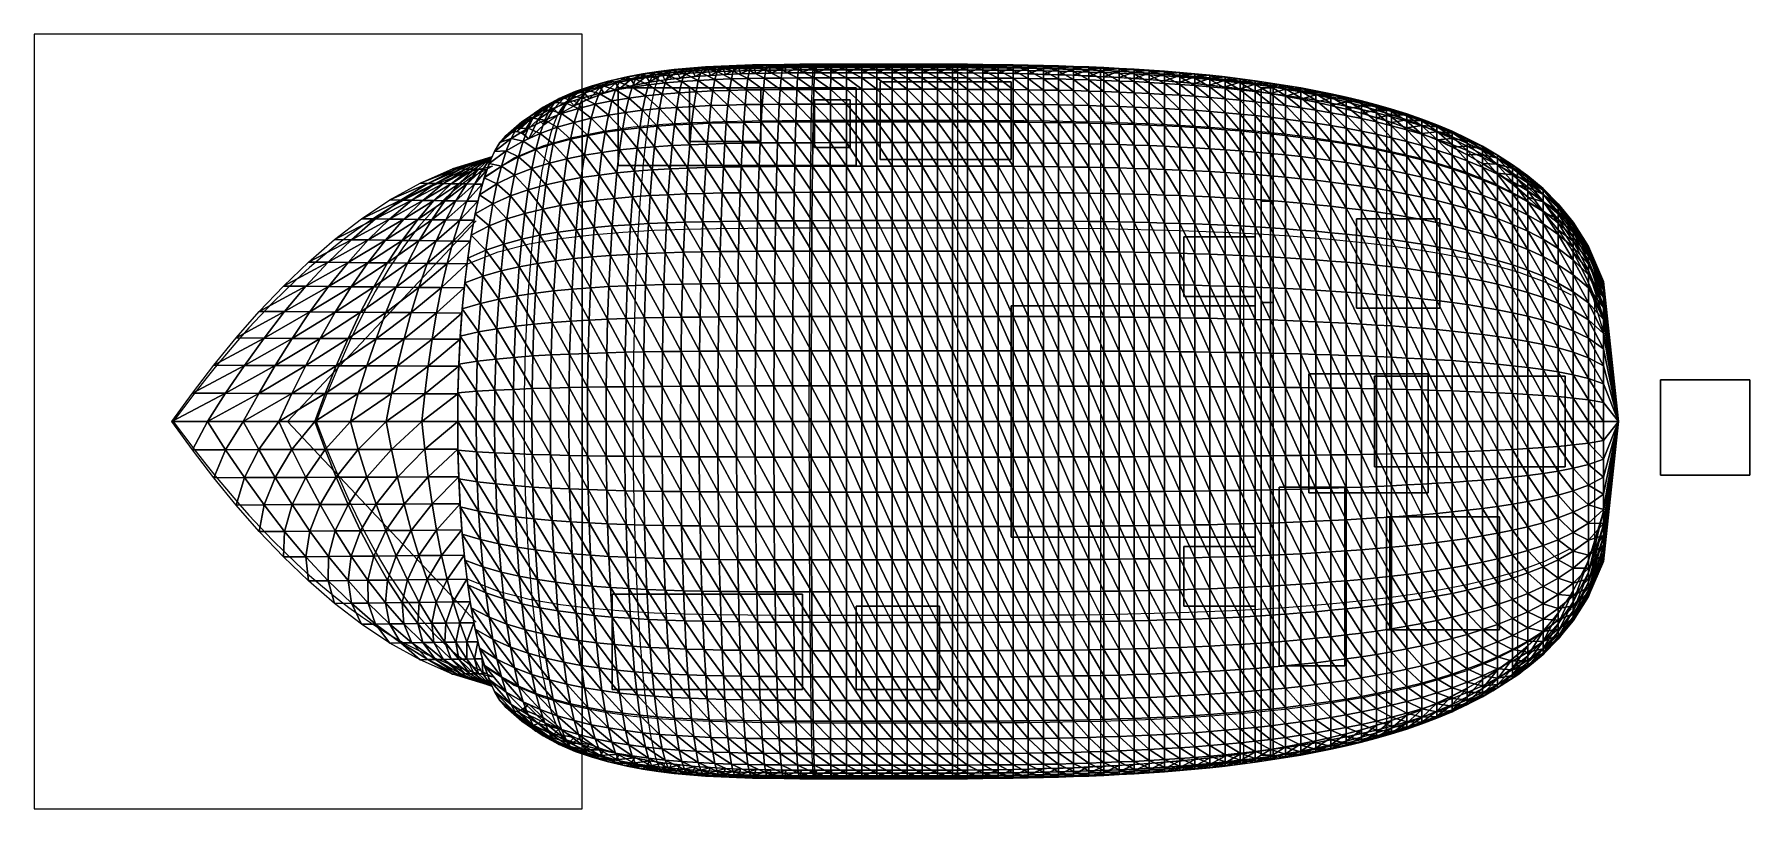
# Model space of a CAD drawing. Header units: metres. Extents: x -3.7 to 10.7, y -3.2 to 3.2.
import ezdxf

# ---------------------------------------------------------------- set-up
doc = ezdxf.new("R2010")
doc.units = ezdxf.units.M
for name, color, linetype in [('ACO_3D', 1, 'CONTINUOUS'), ('DECK', 32, 'CONTINUOUS'), ('MEMBRANA_3D', 3, 'CONTINUOUS'), ('MOBILIARIO', 9, 'CONTINUOUS'), ('PAREDES', 7, 'CONTINUOUS'), ('VIDRO_3D', 4, 'CONTINUOUS')]:
    doc.layers.add(name, color=color, linetype=linetype)

msp = doc.modelspace()

# ---------------------------------------------------------------- linework, layer by layer
at = {"layer": 'ACO_3D'}
for points in [[(0.276, 2.412, 1.204), (0.509, 2.598, 1.207), (0.742, 2.72, 1.21), (0.975, 2.805, 1.213), (1.208, 2.863, 1.216), (1.442, 2.903, 1.218), (1.675, 2.931, 1.22), (1.909, 2.949, 1.222), (2.142, 2.96, 1.224), (2.376, 2.966, 1.225), (2.609, 2.969, 1.226), (2.843, 2.971, 1.227), (3.075, 2.971, 1.227), (3.294, 2.971, 1.227), (3.513, 2.971, 1.227), (3.731, 2.971, 1.226), (3.95, 2.971, 1.224), (4.169, 2.97, 1.22), (4.388, 2.968, 1.215), (4.606, 2.965, 1.209), (4.825, 2.961, 1.201), (5.044, 2.955, 1.193), (5.263, 2.947, 1.182), (5.481, 2.937, 1.171), (5.7, 2.924, 1.158), (5.919, 2.909, 1.143), (6.138, 2.89, 1.127), (6.356, 2.868, 1.109), (6.575, 2.841, 1.089), (6.794, 2.81, 1.068), (7.013, 2.773, 1.044), (7.231, 2.73, 1.018), (7.45, 2.68, 0.989), (7.669, 2.621, 0.957), (7.888, 2.553, 0.922), (8.106, 2.473, 0.883), (8.325, 2.377, 0.84), (8.544, 2.262, 0.79), (8.762, 2.12, 0.732), (8.981, 1.938, 0.663), (9.2, 1.685, 0.574)], [(1.65, 2.874, 0), (1.63, 2.914, 0.251), (1.611, 2.938, 0.505), (1.591, 2.946, 0.761), (1.571, 2.937, 1.016), (1.551, 2.912, 1.27), (1.532, 2.87, 1.521), (1.512, 2.813, 1.767), (1.494, 2.74, 2.008), (1.475, 2.651, 2.242), (1.458, 2.548, 2.468), (1.441, 2.431, 2.684), (1.425, 2.3, 2.889), (1.41, 2.156, 3.083), (1.396, 2.001, 3.263), (1.383, 1.834, 3.429), (1.371, 1.657, 3.581), (1.361, 1.47, 3.717), (1.351, 1.276, 3.836), (1.343, 1.074, 3.938), (1.337, 0.867, 4.022), (1.332, 0.654, 4.088), (1.328, 0.438, 4.135), (1.326, 0.22, 4.164), (1.325, 0, 4.174), (1.326, -0.22, 4.164), (1.328, -0.438, 4.135), (1.332, -0.654, 4.088), (1.337, -0.867, 4.022), (1.343, -1.074, 3.938), (1.351, -1.276, 3.836), (1.361, -1.47, 3.717), (1.371, -1.657, 3.581), (1.383, -1.834, 3.429), (1.396, -2.001, 3.263), (1.41, -2.156, 3.083), (1.425, -2.3, 2.889), (1.441, -2.431, 2.684), (1.458, -2.548, 2.468), (1.475, -2.651, 2.242), (1.494, -2.74, 2.008), (1.512, -2.813, 1.767), (1.532, -2.87, 1.521), (1.551, -2.912, 1.27), (1.571, -2.937, 1.016), (1.591, -2.946, 0.761), (1.611, -2.938, 0.505), (1.63, -2.914, 0.251), (1.65, -2.874, 0)], [(2.85, 2.928, 0), (2.847, 2.968, 0.253), (2.844, 2.992, 0.508), (2.841, 2.999, 0.765), (2.839, 2.99, 1.022), (2.836, 2.964, 1.278), (2.833, 2.922, 1.53), (2.83, 2.863, 1.778), (2.828, 2.788, 2.02), (2.825, 2.698, 2.256), (2.822, 2.593, 2.483), (2.82, 2.474, 2.7), (2.818, 2.34, 2.906), (2.816, 2.194, 3.101), (2.813, 2.036, 3.282), (2.812, 1.866, 3.449), (2.81, 1.685, 3.602), (2.808, 1.496, 3.738), (2.807, 1.298, 3.858), (2.806, 1.093, 3.96), (2.805, 0.882, 4.045), (2.804, 0.666, 4.111), (2.804, 0.446, 4.159), (2.803, 0.224, 4.188), (2.803, 0, 4.197), (2.803, -0.224, 4.188), (2.804, -0.446, 4.159), (2.804, -0.666, 4.111), (2.805, -0.882, 4.045), (2.806, -1.093, 3.96), (2.807, -1.298, 3.858), (2.808, -1.496, 3.738), (2.81, -1.685, 3.602), (2.812, -1.866, 3.449), (2.813, -2.036, 3.282), (2.816, -2.194, 3.101), (2.818, -2.34, 2.906), (2.82, -2.474, 2.7), (2.822, -2.593, 2.483), (2.825, -2.698, 2.256), (2.828, -2.788, 2.02), (2.83, -2.863, 1.778), (2.833, -2.922, 1.53), (2.836, -2.964, 1.278), (2.839, -2.99, 1.022), (2.841, -2.999, 0.765), (2.844, -2.992, 0.508), (2.847, -2.968, 0.253), (2.85, -2.928, 0)], [(4.05, 2.926, 0), (4.05, 2.967, 0.252), (4.05, 2.991, 0.506), (4.05, 2.999, 0.762), (4.05, 2.99, 1.018), (4.05, 2.964, 1.273), (4.05, 2.922, 1.524), (4.05, 2.863, 1.772), (4.05, 2.789, 2.013), (4.05, 2.698, 2.248), (4.05, 2.593, 2.474), (4.05, 2.474, 2.69), (4.05, 2.341, 2.896), (4.05, 2.194, 3.09), (4.05, 2.036, 3.271), (4.05, 1.866, 3.437), (4.05, 1.686, 3.589), (4.05, 1.496, 3.725), (4.05, 1.298, 3.844), (4.05, 1.093, 3.947), (4.05, 0.882, 4.031), (4.05, 0.666, 4.097), (4.05, 0.446, 4.145), (4.05, 0.224, 4.173), (4.05, 0, 4.183), (4.05, -0.224, 4.173), (4.05, -0.446, 4.145), (4.05, -0.666, 4.097), (4.05, -0.882, 4.031), (4.05, -1.093, 3.947), (4.05, -1.298, 3.844), (4.05, -1.496, 3.725), (4.05, -1.686, 3.589), (4.05, -1.866, 3.437), (4.05, -2.036, 3.271), (4.05, -2.194, 3.09), (4.05, -2.341, 2.896), (4.05, -2.474, 2.69), (4.05, -2.593, 2.474), (4.05, -2.698, 2.248), (4.05, -2.789, 2.013), (4.05, -2.863, 1.772), (4.05, -2.922, 1.524), (4.05, -2.964, 1.273), (4.05, -2.99, 1.018), (4.05, -2.999, 0.762), (4.05, -2.991, 0.506), (4.05, -2.967, 0.252), (4.05, -2.926, 0)], [(5.25, 2.896, 0), (5.25, 2.938, 0.244), (5.25, 2.964, 0.49), (5.25, 2.973, 0.738), (5.25, 2.966, 0.986), (5.25, 2.941, 1.232), (5.25, 2.901, 1.476), (5.25, 2.844, 1.716), (5.25, 2.771, 1.95), (5.25, 2.682, 2.178), (5.25, 2.579, 2.397), (5.25, 2.46, 2.608), (5.25, 2.328, 2.807), (5.25, 2.183, 2.996), (5.25, 2.026, 3.172), (5.25, 1.857, 3.334), (5.25, 1.678, 3.481), (5.25, 1.49, 3.613), (5.25, 1.293, 3.73), (5.25, 1.089, 3.829), (5.25, 0.878, 3.911), (5.25, 0.663, 3.975), (5.25, 0.444, 4.022), (5.25, 0.223, 4.049), (5.25, 0, 4.059), (5.25, -0.223, 4.049), (5.25, -0.444, 4.022), (5.25, -0.663, 3.975), (5.25, -0.878, 3.911), (5.25, -1.089, 3.829), (5.25, -1.293, 3.73), (5.25, -1.49, 3.613), (5.25, -1.678, 3.481), (5.25, -1.857, 3.334), (5.25, -2.026, 3.172), (5.25, -2.183, 2.996), (5.25, -2.328, 2.807), (5.25, -2.46, 2.608), (5.25, -2.579, 2.397), (5.25, -2.682, 2.178), (5.25, -2.771, 1.95), (5.25, -2.844, 1.716), (5.25, -2.901, 1.476), (5.25, -2.941, 1.232), (5.25, -2.966, 0.986), (5.25, -2.973, 0.738), (5.25, -2.964, 0.49), (5.25, -2.938, 0.244), (5.25, -2.896, 0)], [(6.45, 2.788, 0), (6.45, 2.833, 0.226), (6.45, 2.862, 0.455), (6.45, 2.875, 0.686), (6.45, 2.872, 0.917), (6.45, 2.851, 1.147), (6.45, 2.815, 1.375), (6.45, 2.762, 1.599), (6.45, 2.694, 1.818), (6.45, 2.61, 2.031), (6.45, 2.511, 2.237), (6.45, 2.397, 2.434), (6.45, 2.27, 2.622), (6.45, 2.13, 2.799), (6.45, 1.977, 2.964), (6.45, 1.813, 3.116), (6.45, 1.639, 3.255), (6.45, 1.455, 3.38), (6.45, 1.263, 3.489), (6.45, 1.064, 3.583), (6.45, 0.859, 3.66), (6.45, 0.648, 3.72), (6.45, 0.434, 3.764), (6.45, 0.218, 3.79), (6.45, 0, 3.799), (6.45, -0.218, 3.79), (6.45, -0.434, 3.764), (6.45, -0.648, 3.72), (6.45, -0.859, 3.66), (6.45, -1.064, 3.583), (6.45, -1.263, 3.489), (6.45, -1.455, 3.38), (6.45, -1.639, 3.255), (6.45, -1.813, 3.116), (6.45, -1.977, 2.964), (6.45, -2.13, 2.799), (6.45, -2.27, 2.622), (6.45, -2.397, 2.434), (6.45, -2.511, 2.237), (6.45, -2.61, 2.031), (6.45, -2.694, 1.818), (6.45, -2.762, 1.599), (6.45, -2.815, 1.375), (6.45, -2.851, 1.147), (6.45, -2.872, 0.917), (6.45, -2.875, 0.686), (6.45, -2.862, 0.455), (6.45, -2.833, 0.226), (6.45, -2.788, 0)], [(7.65, 2.524, 0), (7.65, 2.575, 0.196), (7.65, 2.611, 0.395), (7.65, 2.631, 0.596), (7.65, 2.635, 0.799), (7.65, 2.623, 1.001), (7.65, 2.596, 1.201), (7.65, 2.552, 1.399), (7.65, 2.494, 1.592), (7.65, 2.42, 1.781), (7.65, 2.332, 1.964), (7.65, 2.23, 2.139), (7.65, 2.115, 2.306), (7.65, 1.986, 2.463), (7.65, 1.846, 2.611), (7.65, 1.695, 2.747), (7.65, 1.533, 2.871), (7.65, 1.362, 2.982), (7.65, 1.183, 3.079), (7.65, 0.997, 3.163), (7.65, 0.805, 3.232), (7.65, 0.608, 3.287), (7.65, 0.407, 3.326), (7.65, 0.204, 3.349), (7.65, 0, 3.357), (7.65, -0.204, 3.349), (7.65, -0.407, 3.326), (7.65, -0.608, 3.287), (7.65, -0.805, 3.232), (7.65, -0.997, 3.163), (7.65, -1.183, 3.079), (7.65, -1.362, 2.982), (7.65, -1.533, 2.871), (7.65, -1.695, 2.747), (7.65, -1.846, 2.611), (7.65, -1.986, 2.463), (7.65, -2.115, 2.306), (7.65, -2.23, 2.139), (7.65, -2.332, 1.964), (7.65, -2.42, 1.781), (7.65, -2.494, 1.592), (7.65, -2.552, 1.399), (7.65, -2.596, 1.201), (7.65, -2.623, 1.001), (7.65, -2.635, 0.799), (7.65, -2.631, 0.596), (7.65, -2.611, 0.395), (7.65, -2.575, 0.196), (7.65, -2.524, 0)], [(0.08, 2.055, 2.559), (0.329, 2.213, 2.566), (0.578, 2.317, 2.572), (0.828, 2.388, 2.578), (1.077, 2.438, 2.583), (1.327, 2.472, 2.588), (1.577, 2.495, 2.592), (1.827, 2.51, 2.596), (2.077, 2.519, 2.599), (2.327, 2.524, 2.602), (2.578, 2.527, 2.604), (2.828, 2.528, 2.606), (3.075, 2.528, 2.607), (3.294, 2.528, 2.607), (3.513, 2.528, 2.607), (3.731, 2.528, 2.604), (3.95, 2.528, 2.599), (4.169, 2.528, 2.592), (4.388, 2.527, 2.582), (4.606, 2.526, 2.569), (4.825, 2.523, 2.554), (5.044, 2.519, 2.536), (5.263, 2.514, 2.515), (5.481, 2.507, 2.491), (5.7, 2.498, 2.465), (5.919, 2.487, 2.435), (6.138, 2.473, 2.402), (6.356, 2.457, 2.366), (6.575, 2.437, 2.325), (6.794, 2.414, 2.281), (7.013, 2.386, 2.233), (7.231, 2.354, 2.18), (7.45, 2.317, 2.121), (7.669, 2.273, 2.057), (7.888, 2.221, 1.986), (8.106, 2.161, 1.907), (8.325, 2.089, 1.819), (8.544, 2.002, 1.719), (8.762, 1.895, 1.604), (8.981, 1.759, 1.467), (9.2, 1.573, 1.294)], [(0.45, 2.373, 0), (0.414, 2.407, 0.248), (0.378, 2.427, 0.499), (0.341, 2.434, 0.751), (0.305, 2.427, 1.003), (0.269, 2.407, 1.254), (0.233, 2.373, 1.502), (0.198, 2.326, 1.745), (0.163, 2.266, 1.984), (0.13, 2.193, 2.215), (0.098, 2.108, 2.438), (0.067, 2.011, 2.651), (0.037, 1.903, 2.854), (0.01, 1.784, 3.046), (-0.016, 1.655, 3.224), (-0.04, 1.517, 3.389), (-0.062, 1.371, 3.539), (-0.081, 1.217, 3.673), (-0.098, 1.056, 3.791), (-0.113, 0.889, 3.892), (-0.125, 0.717, 3.975), (-0.134, 0.542, 4.04), (-0.141, 0.363, 4.087), (-0.145, 0.182, 4.115), (-0.146, 0, 4.125), (-0.145, -0.182, 4.115), (-0.141, -0.363, 4.087), (-0.134, -0.542, 4.04), (-0.125, -0.717, 3.975), (-0.113, -0.889, 3.892), (-0.098, -1.056, 3.791), (-0.081, -1.217, 3.673), (-0.062, -1.371, 3.539), (-0.04, -1.517, 3.389), (-0.016, -1.655, 3.224), (0.01, -1.784, 3.046), (0.037, -1.903, 2.854), (0.067, -2.011, 2.651), (0.098, -2.108, 2.438), (0.13, -2.193, 2.215), (0.163, -2.266, 1.984), (0.198, -2.326, 1.745), (0.233, -2.373, 1.502), (0.269, -2.407, 1.254), (0.305, -2.427, 1.003), (0.341, -2.434, 0.751), (0.378, -2.427, 0.499), (0.414, -2.407, 0.248), (0.45, -2.373, 0)], [(0.45, 2.373, 0), (0.429, 2.395, 0.148), (0.407, 2.412, 0.298), (0.385, 2.424, 0.448), (0.363, 2.432, 0.599), (0.341, 2.434, 0.751), (0.32, 2.431, 0.902), (0.298, 2.424, 1.053), (0.276, 2.412, 1.204), (0.254, 2.395, 1.353), (0.233, 2.373, 1.502), (0.212, 2.346, 1.648), (0.191, 2.315, 1.793), (0.17, 2.279, 1.936), (0.15, 2.238, 2.077), (0.13, 2.193, 2.215), (0.11, 2.143, 2.35), (0.091, 2.089, 2.481), (0.073, 2.031, 2.61), (0.055, 1.969, 2.734), (0.037, 1.903, 2.854), (0.021, 1.833, 2.971), (0.004, 1.759, 3.082), (-0.011, 1.682, 3.19), (-0.026, 1.601, 3.292), (-0.04, 1.517, 3.389), (-0.053, 1.43, 3.48), (-0.066, 1.341, 3.567), (-0.077, 1.248, 3.647), (-0.088, 1.153, 3.722), (-0.098, 1.056, 3.791), (-0.107, 0.956, 3.853), (-0.115, 0.855, 3.91), (-0.122, 0.752, 3.96), (-0.129, 0.647, 4.003), (-0.134, 0.542, 4.04), (-0.139, 0.435, 4.071), (-0.142, 0.327, 4.094), (-0.144, 0.218, 4.111), (-0.146, 0.109, 4.121), (-0.146, 0, 4.125), (-0.146, -0.109, 4.121), (-0.144, -0.218, 4.111), (-0.142, -0.327, 4.094), (-0.139, -0.435, 4.071), (-0.134, -0.542, 4.04), (-0.129, -0.647, 4.003), (-0.122, -0.752, 3.96), (-0.115, -0.855, 3.91), (-0.107, -0.956, 3.853), (-0.098, -1.056, 3.791), (-0.088, -1.153, 3.722), (-0.077, -1.248, 3.647), (-0.066, -1.341, 3.567), (-0.053, -1.43, 3.48), (-0.04, -1.517, 3.389), (-0.026, -1.601, 3.292), (-0.011, -1.682, 3.19), (0.004, -1.759, 3.082), (0.021, -1.833, 2.971), (0.037, -1.903, 2.854), (0.055, -1.969, 2.734), (0.073, -2.031, 2.61), (0.091, -2.089, 2.481), (0.11, -2.143, 2.35), (0.13, -2.193, 2.215), (0.15, -2.238, 2.077), (0.17, -2.279, 1.936), (0.191, -2.315, 1.793), (0.212, -2.346, 1.648), (0.233, -2.373, 1.502), (0.254, -2.395, 1.353), (0.276, -2.412, 1.204), (0.298, -2.424, 1.053), (0.32, -2.431, 0.902), (0.341, -2.434, 0.751), (0.363, -2.432, 0.599), (0.385, -2.424, 0.448), (0.407, -2.412, 0.298), (0.429, -2.395, 0.148), (0.45, -2.373, 0)], [(0.147, 2.144, 2.094), (-0.034, 2.098, 2.241), (-0.184, 2.047, 2.388), (-0.323, 1.991, 2.531), (-0.455, 1.93, 2.672), (-0.583, 1.865, 2.809), (-0.707, 1.795, 2.941), (-0.827, 1.721, 3.07), (-0.944, 1.642, 3.193), (-1.059, 1.56, 3.312), (-1.171, 1.474, 3.425), (-1.281, 1.385, 3.533), (-1.389, 1.292, 3.635), (-1.495, 1.196, 3.731), (-1.598, 1.097, 3.82), (-1.7, 0.995, 3.903), (-1.8, 0.891, 3.98), (-1.898, 0.785, 4.05), (-1.994, 0.676, 4.113), (-2.088, 0.567, 4.168), (-2.181, 0.455, 4.217), (-2.272, 0.343, 4.259), (-2.361, 0.229, 4.293), (-2.448, 0.115, 4.32), (-2.534, 0, 4.34), (-2.448, -0.115, 4.32), (-2.361, -0.229, 4.293), (-2.272, -0.343, 4.259), (-2.181, -0.455, 4.217), (-2.088, -0.567, 4.168), (-1.994, -0.676, 4.113), (-1.898, -0.785, 4.05), (-1.8, -0.891, 3.98), (-1.7, -0.995, 3.903), (-1.598, -1.097, 3.82), (-1.495, -1.196, 3.731), (-1.389, -1.292, 3.635), (-1.281, -1.385, 3.533), (-1.171, -1.474, 3.425), (-1.059, -1.56, 3.312), (-0.944, -1.642, 3.193), (-0.827, -1.721, 3.07), (-0.707, -1.795, 2.941), (-0.583, -1.865, 2.809), (-0.455, -1.93, 2.672), (-0.323, -1.991, 2.531), (-0.184, -2.047, 2.388), (-0.034, -2.098, 2.241), (0.147, -2.144, 2.094)], [(0.147, 2.144, 2.094), (-0.039, 2.045, 2.379), (-0.194, 1.926, 2.652), (-0.337, 1.789, 2.908), (-0.473, 1.636, 3.145), (-0.601, 1.467, 3.362), (-0.723, 1.285, 3.555), (-0.839, 1.09, 3.723), (-0.95, 0.885, 3.864), (-1.054, 0.671, 3.978), (-1.153, 0.451, 4.064), (-1.246, 0.227, 4.12), (-1.334, 0, 4.146), (-1.246, -0.227, 4.12), (-1.153, -0.451, 4.064), (-1.054, -0.671, 3.978), (-0.95, -0.885, 3.864), (-0.839, -1.09, 3.723), (-0.723, -1.285, 3.555), (-0.601, -1.467, 3.362), (-0.473, -1.636, 3.145), (-0.337, -1.789, 2.908), (-0.194, -1.926, 2.652), (-0.039, -2.045, 2.379), (0.147, -2.144, 2.094)], [(8.75, 1.959, 0), (8.75, 2.021, 0.147), (8.75, 2.069, 0.299), (8.75, 2.103, 0.453), (8.75, 2.123, 0.61), (8.75, 2.129, 0.767), (8.75, 2.12, 0.924), (8.75, 2.097, 1.081), (8.75, 2.06, 1.235), (8.75, 2.009, 1.385), (8.75, 1.944, 1.531), (8.75, 1.866, 1.673), (8.75, 1.776, 1.807), (8.75, 1.673, 1.935), (8.75, 1.56, 2.055), (8.75, 1.435, 2.166), (8.75, 1.301, 2.267), (8.75, 1.159, 2.358), (8.75, 1.008, 2.438), (8.75, 0.851, 2.507), (8.75, 0.688, 2.564), (8.75, 0.52, 2.609), (8.75, 0.348, 2.641), (8.75, 0.175, 2.66), (8.75, 0, 2.667), (8.75, -0.175, 2.66), (8.75, -0.348, 2.641), (8.75, -0.52, 2.609), (8.75, -0.688, 2.564), (8.75, -0.851, 2.507), (8.75, -1.008, 2.438), (8.75, -1.159, 2.358), (8.75, -1.301, 2.267), (8.75, -1.435, 2.166), (8.75, -1.56, 2.055), (8.75, -1.673, 1.935), (8.75, -1.776, 1.807), (8.75, -1.866, 1.673), (8.75, -1.944, 1.531), (8.75, -2.009, 1.385), (8.75, -2.06, 1.235), (8.75, -2.097, 1.081), (8.75, -2.12, 0.924), (8.75, -2.129, 0.767), (8.75, -2.123, 0.61), (8.75, -2.103, 0.453), (8.75, -2.069, 0.299), (8.75, -2.021, 0.147), (8.75, -1.959, 0)], [(-1.574, 0, 4.179), (0.01, 1.685, 3.042)], [(-0.068, 1.322, 3.583), (0.193, 1.424, 3.593), (0.454, 1.491, 3.601), (0.716, 1.537, 3.609), (0.978, 1.568, 3.617), (1.24, 1.59, 3.623), (1.503, 1.605, 3.629), (1.765, 1.614, 3.634), (2.028, 1.62, 3.638), (2.291, 1.624, 3.642), (2.554, 1.625, 3.645), (2.817, 1.626, 3.647), (3.075, 1.626, 3.649), (3.294, 1.626, 3.649), (3.513, 1.626, 3.649), (3.731, 1.626, 3.645), (3.95, 1.626, 3.639), (4.169, 1.626, 3.628), (4.388, 1.626, 3.615), (4.606, 1.625, 3.597), (4.825, 1.624, 3.576), (5.044, 1.622, 3.552), (5.263, 1.619, 3.523), (5.481, 1.615, 3.491), (5.7, 1.61, 3.455), (5.919, 1.603, 3.414), (6.138, 1.596, 3.369), (6.356, 1.586, 3.32), (6.575, 1.574, 3.265), (6.794, 1.561, 3.205), (7.013, 1.545, 3.139), (7.231, 1.525, 3.066), (7.45, 1.503, 2.987), (7.669, 1.477, 2.9), (7.888, 1.446, 2.803), (8.106, 1.41, 2.697), (8.325, 1.367, 2.577), (8.544, 1.316, 2.443), (8.762, 1.253, 2.288), (8.981, 1.172, 2.104), (9.2, 1.064, 1.876)], [(1.332, 0, 4.089), (-0.134, 0, 4.04), (-0.284, 0, 4.044), (-0.434, 0, 4.053), (-0.584, 0, 4.064), (-0.734, 0, 4.077), (-0.884, 0, 4.092), (-1.034, 0, 4.109), (-1.184, 0, 4.127), (-1.334, 0, 4.146), (-1.484, 0, 4.166), (-1.634, 0, 4.188), (-1.784, 0, 4.211), (-1.934, 0, 4.235), (-2.084, 0, 4.259), (-2.234, 0, 4.285), (-2.384, 0, 4.312), (-2.534, 0, 4.34)], [(-1.574, 0, 4.179), (0.01, -1.685, 3.042)], [(-0.146, 0, 4.125), (0.121, 0, 4.135), (0.389, 0, 4.145), (0.657, 0, 4.154), (0.926, 0, 4.163), (1.194, 0, 4.17), (1.463, 0, 4.177), (1.733, 0, 4.183), (2.002, 0, 4.188), (2.272, 0, 4.192), (2.541, 0, 4.195), (2.811, 0, 4.197), (3.075, 0, 4.199), (3.294, 0, 4.2), (3.513, 0, 4.199), (3.731, 0, 4.196), (3.95, 0, 4.188), (4.169, 0, 4.176), (4.388, 0, 4.16), (4.606, 0, 4.141), (4.825, 0, 4.117), (5.044, 0, 4.089), (5.263, 0, 4.057), (5.481, 0, 4.02), (5.7, 0, 3.979), (5.919, 0, 3.933), (6.138, 0, 3.881), (6.356, 0, 3.825), (6.575, 0, 3.763), (6.794, 0, 3.694), (7.013, 0, 3.619), (7.231, 0, 3.537), (7.45, 0, 3.447), (7.669, 0, 3.348), (7.888, 0, 3.239), (8.106, 0, 3.118), (8.325, 0, 2.983), (8.544, 0, 2.831), (8.762, 0, 2.656), (8.981, 0, 2.45), (9.2, 0, 2.195)], [(-0.068, -1.322, 3.583), (0.193, -1.424, 3.593), (0.454, -1.491, 3.601), (0.716, -1.537, 3.609), (0.978, -1.568, 3.617), (1.24, -1.59, 3.623), (1.503, -1.605, 3.629), (1.765, -1.614, 3.634), (2.028, -1.62, 3.638), (2.291, -1.624, 3.642), (2.554, -1.625, 3.645), (2.817, -1.626, 3.647), (3.075, -1.626, 3.649), (3.294, -1.626, 3.649), (3.513, -1.626, 3.649), (3.731, -1.626, 3.645), (3.95, -1.626, 3.639), (4.169, -1.626, 3.628), (4.388, -1.626, 3.615), (4.606, -1.625, 3.597), (4.825, -1.624, 3.576), (5.044, -1.622, 3.552), (5.263, -1.619, 3.523), (5.481, -1.615, 3.491), (5.7, -1.61, 3.455), (5.919, -1.603, 3.414), (6.138, -1.596, 3.369), (6.356, -1.586, 3.32), (6.575, -1.574, 3.265), (6.794, -1.561, 3.205), (7.013, -1.545, 3.139), (7.231, -1.525, 3.066), (7.45, -1.503, 2.987), (7.669, -1.477, 2.9), (7.888, -1.446, 2.803), (8.106, -1.41, 2.697), (8.325, -1.367, 2.577), (8.544, -1.316, 2.443), (8.762, -1.253, 2.288), (8.981, -1.172, 2.104), (9.2, -1.064, 1.876)], [(0.08, -2.055, 2.559), (0.329, -2.213, 2.566), (0.578, -2.317, 2.572), (0.828, -2.388, 2.578), (1.077, -2.438, 2.583), (1.327, -2.472, 2.588), (1.577, -2.495, 2.592), (1.827, -2.51, 2.596), (2.077, -2.519, 2.599), (2.327, -2.524, 2.602), (2.578, -2.527, 2.604), (2.828, -2.528, 2.606), (3.075, -2.528, 2.607), (3.294, -2.528, 2.607), (3.513, -2.528, 2.607), (3.731, -2.528, 2.604), (3.95, -2.528, 2.599), (4.169, -2.528, 2.592), (4.388, -2.527, 2.582), (4.606, -2.526, 2.569), (4.825, -2.523, 2.554), (5.044, -2.519, 2.536), (5.263, -2.514, 2.515), (5.481, -2.507, 2.491), (5.7, -2.498, 2.465), (5.919, -2.487, 2.435), (6.138, -2.473, 2.402), (6.356, -2.457, 2.366), (6.575, -2.437, 2.325), (6.794, -2.414, 2.281), (7.013, -2.386, 2.233), (7.231, -2.354, 2.18), (7.45, -2.317, 2.121), (7.669, -2.273, 2.057), (7.888, -2.221, 1.986), (8.106, -2.161, 1.907), (8.325, -2.089, 1.819), (8.544, -2.002, 1.719), (8.762, -1.895, 1.604), (8.981, -1.759, 1.467), (9.2, -1.573, 1.294)], [(0.276, -2.412, 1.204), (0.509, -2.598, 1.207), (0.742, -2.72, 1.21), (0.975, -2.805, 1.213), (1.208, -2.863, 1.216), (1.442, -2.903, 1.218), (1.675, -2.931, 1.22), (1.909, -2.949, 1.222), (2.142, -2.96, 1.224), (2.376, -2.966, 1.225), (2.609, -2.969, 1.226), (2.843, -2.971, 1.227), (3.075, -2.971, 1.227), (3.294, -2.971, 1.227), (3.513, -2.971, 1.227), (3.731, -2.971, 1.226), (3.95, -2.971, 1.224), (4.169, -2.97, 1.22), (4.388, -2.968, 1.215), (4.606, -2.965, 1.209), (4.825, -2.961, 1.201), (5.044, -2.955, 1.193), (5.263, -2.947, 1.182), (5.481, -2.937, 1.171), (5.7, -2.924, 1.158), (5.919, -2.909, 1.143), (6.138, -2.89, 1.127), (6.356, -2.868, 1.109), (6.575, -2.841, 1.089), (6.794, -2.81, 1.068), (7.013, -2.773, 1.044), (7.231, -2.73, 1.018), (7.45, -2.68, 0.989), (7.669, -2.621, 0.957), (7.888, -2.553, 0.922), (8.106, -2.473, 0.883), (8.325, -2.377, 0.84), (8.544, -2.262, 0.79), (8.762, -2.12, 0.732), (8.981, -1.938, 0.663), (9.2, -1.685, 0.574)]]:
    msp.add_polyline3d(points, dxfattribs=at)
at = {"layer": 'DECK'}
msp.add_polyline3d([(-3.7, -3.25, 0), (0.9, -3.25, 0), (0.9, 3.25, 0), (-3.7, 3.25, 0), (-3.7, -3.25, 0)], dxfattribs=at)
at = {"layer": 'MEMBRANA_3D'}
for points in [[(1.144, 2.862, 0.673), (1.243, 2.885, 1.013), (1.109, 2.854, 1.012)], [(1.109, 2.854, 1.012), (1.243, 2.885, 1.013), (1.211, 2.848, 1.35)], [(1.178, 2.841, 0.334), (1.276, 2.893, 0.674), (1.144, 2.862, 0.673)], [(1.144, 2.862, 0.673), (1.276, 2.893, 0.674), (1.243, 2.885, 1.013)], [(1.178, 2.841, 0.334), (1.308, 2.872, 0.335), (1.276, 2.893, 0.674)], [(1.243, 2.885, 1.013), (1.348, 2.873, 1.352), (1.211, 2.848, 1.35)], [(1.276, 2.893, 0.674), (1.377, 2.91, 1.014), (1.243, 2.885, 1.013)], [(1.243, 2.885, 1.013), (1.377, 2.91, 1.014), (1.348, 2.873, 1.352)], [(1.308, 2.872, 0.335), (1.407, 2.918, 0.674), (1.276, 2.893, 0.674)], [(1.276, 2.893, 0.674), (1.407, 2.918, 0.674), (1.377, 2.91, 1.014)], [(1.308, 2.872, 0.335), (1.437, 2.897, 0.335), (1.407, 2.918, 0.674)], [(1.34, 2.823), (1.437, 2.897, 0.335), (1.308, 2.872, 0.335)], [(1.34, 2.823), (1.467, 2.847), (1.437, 2.897, 0.335)], [(1.377, 2.91, 1.014), (1.484, 2.892, 1.353), (1.348, 2.873, 1.352)], [(1.348, 2.873, 1.352), (1.484, 2.892, 1.353), (1.457, 2.827, 1.685)], [(1.407, 2.918, 0.674), (1.512, 2.93, 1.015), (1.377, 2.91, 1.014)], [(1.377, 2.91, 1.014), (1.512, 2.93, 1.015), (1.484, 2.892, 1.353)], [(1.437, 2.897, 0.335), (1.539, 2.938, 0.675), (1.407, 2.918, 0.674)], [(1.407, 2.918, 0.674), (1.539, 2.938, 0.675), (1.512, 2.93, 1.015)], [(1.437, 2.897, 0.335), (1.567, 2.917, 0.335), (1.539, 2.938, 0.675)], [(1.467, 2.847), (1.567, 2.917, 0.335), (1.437, 2.897, 0.335)], [(1.484, 2.892, 1.353), (1.596, 2.842, 1.687), (1.457, 2.827, 1.685)], [(1.467, 2.847), (1.594, 2.867), (1.567, 2.917, 0.335)], [(1.512, 2.93, 1.015), (1.621, 2.908, 1.354), (1.484, 2.892, 1.353)], [(1.484, 2.892, 1.353), (1.621, 2.908, 1.354), (1.596, 2.842, 1.687)], [(1.539, 2.938, 0.675), (1.646, 2.945, 1.016), (1.512, 2.93, 1.015)], [(1.512, 2.93, 1.015), (1.646, 2.945, 1.016), (1.621, 2.908, 1.354)], [(1.567, 2.917, 0.335), (1.671, 2.954, 0.676), (1.539, 2.938, 0.675)], [(1.539, 2.938, 0.675), (1.671, 2.954, 0.676), (1.646, 2.945, 1.016)], [(1.567, 2.917, 0.335), (1.696, 2.933, 0.336), (1.671, 2.954, 0.676)], [(1.594, 2.867), (1.696, 2.933, 0.336), (1.567, 2.917, 0.335)], [(1.594, 2.867), (1.721, 2.883), (1.696, 2.933, 0.336)], [(1.621, 2.908, 1.354), (1.735, 2.854, 1.688), (1.596, 2.842, 1.687)], [(1.646, 2.945, 1.016), (1.757, 2.92, 1.356), (1.621, 2.908, 1.354)], [(1.621, 2.908, 1.354), (1.757, 2.92, 1.356), (1.735, 2.854, 1.688)], [(1.671, 2.954, 0.676), (1.78, 2.958, 1.017), (1.646, 2.945, 1.016)], [(1.646, 2.945, 1.016), (1.78, 2.958, 1.017), (1.757, 2.92, 1.356)], [(1.696, 2.933, 0.336), (1.803, 2.966, 0.676), (1.671, 2.954, 0.676)], [(1.671, 2.954, 0.676), (1.803, 2.966, 0.676), (1.78, 2.958, 1.017)], [(1.696, 2.933, 0.336), (1.825, 2.945, 0.336), (1.803, 2.966, 0.676)], [(1.721, 2.883), (1.825, 2.945, 0.336), (1.696, 2.933, 0.336)], [(1.721, 2.883), (1.848, 2.895), (1.825, 2.945, 0.336)], [(1.78, 2.958, 1.017), (1.894, 2.93, 1.357), (1.757, 2.92, 1.356)], [(1.803, 2.966, 0.676), (1.914, 2.967, 1.018), (1.78, 2.958, 1.017)], [(1.78, 2.958, 1.017), (1.914, 2.967, 1.018), (1.894, 2.93, 1.357)], [(1.825, 2.945, 0.336), (1.935, 2.976, 0.677), (1.803, 2.966, 0.676)], [(1.803, 2.966, 0.676), (1.935, 2.976, 0.677), (1.914, 2.967, 1.018)], [(1.825, 2.945, 0.336), (1.955, 2.955, 0.336), (1.935, 2.976, 0.677)], [(1.848, 2.895), (1.955, 2.955, 0.336), (1.825, 2.945, 0.336)], [(1.848, 2.895), (1.975, 2.905), (1.955, 2.955, 0.336)], [(1.935, 2.976, 0.677), (2.048, 2.975, 1.019), (1.914, 2.967, 1.018)], [(1.955, 2.955, 0.336), (2.066, 2.983, 0.678), (1.935, 2.976, 0.677)], [(1.935, 2.976, 0.677), (2.066, 2.983, 0.678), (2.048, 2.975, 1.019)], [(1.955, 2.955, 0.336), (2.084, 2.962, 0.337), (2.066, 2.983, 0.678)], [(1.975, 2.905), (2.084, 2.962, 0.337), (1.955, 2.955, 0.336)], [(1.975, 2.905), (2.102, 2.912), (2.084, 2.962, 0.337)], [(2.066, 2.983, 0.678), (2.183, 2.98, 1.02), (2.048, 2.975, 1.019)], [(2.084, 2.962, 0.337), (2.198, 2.989, 0.678), (2.066, 2.983, 0.678)], [(2.066, 2.983, 0.678), (2.198, 2.989, 0.678), (2.183, 2.98, 1.02)], [(2.084, 2.962, 0.337), (2.214, 2.968, 0.337), (2.198, 2.989, 0.678)], [(2.102, 2.912), (2.214, 2.968, 0.337), (2.084, 2.962, 0.337)], [(2.102, 2.912), (2.229, 2.917), (2.214, 2.968, 0.337)], [(2.198, 2.989, 0.678), (2.317, 2.984, 1.02), (2.183, 2.98, 1.02)], [(2.214, 2.968, 0.337), (2.33, 2.993, 0.678), (2.198, 2.989, 0.678)], [(2.198, 2.989, 0.678), (2.33, 2.993, 0.678), (2.317, 2.984, 1.02)], [(2.214, 2.968, 0.337), (2.343, 2.972, 0.337), (2.33, 2.993, 0.678)], [(2.229, 2.917), (2.343, 2.972, 0.337), (2.214, 2.968, 0.337)], [(2.229, 2.917), (2.356, 2.921), (2.343, 2.972, 0.337)], [(2.291, 2.879, 1.693), (2.43, 2.881, 1.694), (2.42, 2.785, 2.018)], [(2.33, 2.993, 0.678), (2.451, 2.987, 1.021), (2.317, 2.984, 1.02)], [(2.343, 2.972, 0.337), (2.462, 2.995, 0.679), (2.33, 2.993, 0.678)], [(2.33, 2.993, 0.678), (2.462, 2.995, 0.679), (2.451, 2.987, 1.021)], [(2.343, 2.972, 0.337), (2.473, 2.974, 0.337), (2.462, 2.995, 0.679)], [(2.356, 2.921), (2.473, 2.974, 0.337), (2.343, 2.972, 0.337)], [(2.356, 2.921), (2.483, 2.924), (2.473, 2.974, 0.337)], [(2.43, 2.881, 1.694), (2.561, 2.787, 2.019), (2.42, 2.785, 2.018)], [(2.43, 2.881, 1.694), (2.569, 2.883, 1.695), (2.561, 2.787, 2.019)], [(2.451, 2.987, 1.021), (2.577, 2.95, 1.361), (2.44, 2.949, 1.36)], [(2.462, 2.995, 0.679), (2.585, 2.988, 1.021), (2.451, 2.987, 1.021)], [(2.451, 2.987, 1.021), (2.585, 2.988, 1.021), (2.577, 2.95, 1.361)], [(2.473, 2.974, 0.337), (2.594, 2.997, 0.679), (2.462, 2.995, 0.679)], [(2.462, 2.995, 0.679), (2.594, 2.997, 0.679), (2.585, 2.988, 1.021)], [(2.473, 2.974, 0.337), (2.602, 2.976, 0.338), (2.594, 2.997, 0.679)], [(2.483, 2.924), (2.602, 2.976, 0.338), (2.473, 2.974, 0.337)], [(2.483, 2.924), (2.61, 2.926), (2.602, 2.976, 0.338)], [(2.569, 2.883, 1.695), (2.702, 2.788, 2.02), (2.561, 2.787, 2.019)], [(2.569, 2.883, 1.695), (2.708, 2.884, 1.695), (2.702, 2.788, 2.02)], [(2.585, 2.988, 1.021), (2.714, 2.951, 1.362), (2.577, 2.95, 1.361)], [(2.594, 2.997, 0.679), (2.72, 2.99, 1.022), (2.585, 2.988, 1.021)], [(2.585, 2.988, 1.021), (2.72, 2.99, 1.022), (2.714, 2.951, 1.362)], [(2.602, 2.976, 0.338), (2.726, 2.998, 0.679), (2.594, 2.997, 0.679)], [(2.594, 2.997, 0.679), (2.726, 2.998, 0.679), (2.72, 2.99, 1.022)], [(2.602, 2.976, 0.338), (2.732, 2.977, 0.338), (2.726, 2.998, 0.679)], [(2.61, 2.926), (2.732, 2.977, 0.338), (2.602, 2.976, 0.338)], [(2.61, 2.926), (2.738, 2.927), (2.732, 2.977, 0.338)], [(2.708, 2.884, 1.695), (2.844, 2.788, 2.02), (2.702, 2.788, 2.02)], [(2.714, 2.951, 1.362), (2.847, 2.884, 1.696), (2.708, 2.884, 1.695)], [(2.708, 2.884, 1.695), (2.847, 2.884, 1.696), (2.844, 2.788, 2.02)], [(2.72, 2.99, 1.022), (2.851, 2.952, 1.362), (2.714, 2.951, 1.362)], [(2.714, 2.951, 1.362), (2.851, 2.952, 1.362), (2.847, 2.884, 1.696)], [(2.726, 2.998, 0.679), (2.854, 2.99, 1.022), (2.72, 2.99, 1.022)], [(2.72, 2.99, 1.022), (2.854, 2.99, 1.022), (2.851, 2.952, 1.362)], [(2.732, 2.977, 0.338), (2.858, 2.999, 0.68), (2.726, 2.998, 0.679)], [(2.726, 2.998, 0.679), (2.858, 2.999, 0.68), (2.854, 2.99, 1.022)], [(2.732, 2.977, 0.338), (2.861, 2.978, 0.338), (2.858, 2.999, 0.68)], [(2.738, 2.927), (2.861, 2.978, 0.338), (2.732, 2.977, 0.338)], [(2.738, 2.927), (2.865, 2.928), (2.861, 2.978, 0.338)], [(2.847, 2.884, 1.696), (2.985, 2.789, 2.021), (2.844, 2.788, 2.02)], [(2.851, 2.952, 1.362), (2.986, 2.885, 1.696), (2.847, 2.884, 1.696)], [(2.847, 2.884, 1.696), (2.986, 2.885, 1.696), (2.985, 2.789, 2.021)], [(2.854, 2.99, 1.022), (2.987, 2.952, 1.362), (2.851, 2.952, 1.362)], [(2.851, 2.952, 1.362), (2.987, 2.952, 1.362), (2.986, 2.885, 1.696)], [(2.858, 2.999, 0.68), (2.988, 2.99, 1.023), (2.854, 2.99, 1.022)], [(2.854, 2.99, 1.022), (2.988, 2.99, 1.023), (2.987, 2.952, 1.362)], [(2.861, 2.978, 0.338), (2.989, 2.999, 0.68), (2.858, 2.999, 0.68)], [(2.858, 2.999, 0.68), (2.989, 2.999, 0.68), (2.988, 2.99, 1.023)], [(2.861, 2.978, 0.338), (2.991, 2.978, 0.338), (2.989, 2.999, 0.68)], [(2.865, 2.928), (2.991, 2.978, 0.338), (2.861, 2.978, 0.338)], [(2.865, 2.928), (2.992, 2.928), (2.991, 2.978, 0.338)], [(2.986, 2.885, 1.696), (3.119, 2.789, 2.021), (2.985, 2.789, 2.021)], [(2.987, 2.952, 1.362), (3.119, 2.885, 1.697), (2.986, 2.885, 1.696)], [(2.986, 2.885, 1.696), (3.119, 2.885, 1.697), (3.119, 2.789, 2.021)], [(2.988, 2.99, 1.023), (3.119, 2.952, 1.363), (2.987, 2.952, 1.362)], [(2.987, 2.952, 1.362), (3.119, 2.952, 1.363), (3.119, 2.885, 1.697)], [(2.989, 2.999, 0.68), (3.119, 2.991, 1.023), (2.988, 2.99, 1.023)], [(2.988, 2.99, 1.023), (3.119, 2.991, 1.023), (3.119, 2.952, 1.363)], [(2.991, 2.978, 0.338), (3.119, 2.999, 0.68), (2.989, 2.999, 0.68)], [(2.989, 2.999, 0.68), (3.119, 2.999, 0.68), (3.119, 2.991, 1.023)], [(2.991, 2.978, 0.338), (3.119, 2.978, 0.338), (3.119, 2.999, 0.68)], [(2.992, 2.928), (3.119, 2.978, 0.338), (2.991, 2.978, 0.338)], [(2.992, 2.928), (3.119, 2.928), (3.119, 2.978, 0.338)], [(3.119, 2.978, 0.338), (3.246, 2.979, 0.338), (3.246, 2.999, 0.68)], [(3.119, 2.978, 0.338), (3.246, 2.999, 0.68), (3.119, 2.999, 0.68)], [(3.119, 2.999, 0.68), (3.246, 2.999, 0.68), (3.246, 2.991, 1.023)], [(3.119, 2.999, 0.68), (3.246, 2.991, 1.023), (3.119, 2.991, 1.023)], [(3.119, 2.991, 1.023), (3.246, 2.991, 1.023), (3.246, 2.952, 1.363)], [(3.119, 2.991, 1.023), (3.246, 2.952, 1.363), (3.119, 2.952, 1.363)], [(3.119, 2.928), (3.246, 2.928), (3.246, 2.979, 0.338)], [(3.119, 2.928), (3.246, 2.979, 0.338), (3.119, 2.978, 0.338)], [(3.119, 2.952, 1.363), (3.246, 2.952, 1.363), (3.246, 2.885, 1.697)], [(3.119, 2.952, 1.363), (3.246, 2.885, 1.697), (3.119, 2.885, 1.697)], [(3.119, 2.885, 1.697), (3.246, 2.885, 1.697), (3.246, 2.789, 2.022)], [(3.119, 2.885, 1.697), (3.246, 2.789, 2.022), (3.119, 2.789, 2.021)], [(3.246, 2.979, 0.338), (3.373, 2.979, 0.338), (3.373, 2.999, 0.68)], [(3.246, 2.979, 0.338), (3.373, 2.999, 0.68), (3.246, 2.999, 0.68)], [(3.246, 2.999, 0.68), (3.373, 2.999, 0.68), (3.373, 2.991, 1.023)], [(3.246, 2.999, 0.68), (3.373, 2.991, 1.023), (3.246, 2.991, 1.023)], [(3.246, 2.991, 1.023), (3.373, 2.991, 1.023), (3.373, 2.952, 1.363)], [(3.246, 2.991, 1.023), (3.373, 2.952, 1.363), (3.246, 2.952, 1.363)], [(3.246, 2.928), (3.373, 2.928), (3.373, 2.979, 0.338)], [(3.246, 2.928), (3.373, 2.979, 0.338), (3.246, 2.979, 0.338)], [(3.246, 2.952, 1.363), (3.373, 2.952, 1.363), (3.373, 2.885, 1.697)], [(3.246, 2.952, 1.363), (3.373, 2.885, 1.697), (3.246, 2.885, 1.697)], [(3.246, 2.885, 1.697), (3.373, 2.885, 1.697), (3.373, 2.789, 2.022)], [(3.246, 2.885, 1.697), (3.373, 2.789, 2.022), (3.246, 2.789, 2.022)], [(3.373, 2.979, 0.338), (3.5, 2.979, 0.338), (3.5, 2.999, 0.68)], [(3.373, 2.979, 0.338), (3.5, 2.999, 0.68), (3.373, 2.999, 0.68)], [(3.373, 2.999, 0.68), (3.5, 2.999, 0.68), (3.5, 2.991, 1.023)], [(3.373, 2.999, 0.68), (3.5, 2.991, 1.023), (3.373, 2.991, 1.023)], [(3.373, 2.991, 1.023), (3.5, 2.991, 1.023), (3.5, 2.952, 1.363)], [(3.373, 2.991, 1.023), (3.5, 2.952, 1.363), (3.373, 2.952, 1.363)], [(3.373, 2.928), (3.5, 2.928), (3.5, 2.979, 0.338)], [(3.373, 2.928), (3.5, 2.979, 0.338), (3.373, 2.979, 0.338)], [(3.373, 2.952, 1.363), (3.5, 2.952, 1.363), (3.5, 2.885, 1.697)], [(3.373, 2.952, 1.363), (3.5, 2.885, 1.697), (3.373, 2.885, 1.697)], [(3.373, 2.885, 1.697), (3.5, 2.885, 1.697), (3.5, 2.789, 2.021)], [(3.373, 2.885, 1.697), (3.5, 2.789, 2.021), (3.373, 2.789, 2.022)], [(3.5, 2.979, 0.338), (3.627, 2.978, 0.338), (3.627, 2.999, 0.68)], [(3.5, 2.979, 0.338), (3.627, 2.999, 0.68), (3.5, 2.999, 0.68)], [(3.5, 2.999, 0.68), (3.627, 2.999, 0.68), (3.627, 2.991, 1.022)], [(3.5, 2.999, 0.68), (3.627, 2.991, 1.022), (3.5, 2.991, 1.023)], [(3.5, 2.991, 1.023), (3.627, 2.991, 1.022), (3.627, 2.952, 1.362)], [(3.5, 2.991, 1.023), (3.627, 2.952, 1.362), (3.5, 2.952, 1.363)], [(3.5, 2.928), (3.627, 2.978, 0.338), (3.5, 2.979, 0.338)], [(3.5, 2.928), (3.627, 2.928), (3.627, 2.978, 0.338)], [(3.5, 2.952, 1.363), (3.627, 2.952, 1.362), (3.627, 2.885, 1.696)], [(3.5, 2.952, 1.363), (3.627, 2.885, 1.696), (3.5, 2.885, 1.697)], [(3.5, 2.885, 1.697), (3.627, 2.885, 1.696), (3.627, 2.789, 2.021)], [(3.5, 2.885, 1.697), (3.627, 2.789, 2.021), (3.5, 2.789, 2.021)], [(3.627, 2.978, 0.338), (3.754, 2.978, 0.338), (3.754, 2.999, 0.679)], [(3.627, 2.978, 0.338), (3.754, 2.999, 0.679), (3.627, 2.999, 0.68)], [(3.627, 2.999, 0.68), (3.754, 2.999, 0.679), (3.754, 2.99, 1.022)], [(3.627, 2.999, 0.68), (3.754, 2.99, 1.022), (3.627, 2.991, 1.022)], [(3.627, 2.991, 1.022), (3.754, 2.99, 1.022), (3.754, 2.952, 1.361)], [(3.627, 2.991, 1.022), (3.754, 2.952, 1.361), (3.627, 2.952, 1.362)], [(3.627, 2.928), (3.754, 2.928), (3.754, 2.978, 0.338)], [(3.627, 2.928), (3.754, 2.978, 0.338), (3.627, 2.978, 0.338)], [(3.627, 2.952, 1.362), (3.754, 2.952, 1.361), (3.754, 2.885, 1.695)], [(3.627, 2.952, 1.362), (3.754, 2.885, 1.695), (3.627, 2.885, 1.696)], [(3.627, 2.885, 1.696), (3.754, 2.885, 1.695), (3.754, 2.789, 2.019)], [(3.627, 2.885, 1.696), (3.754, 2.789, 2.019), (3.627, 2.789, 2.021)], [(3.754, 2.978, 0.338), (3.881, 2.978, 0.337), (3.881, 2.999, 0.678)], [(3.754, 2.978, 0.338), (3.881, 2.999, 0.678), (3.754, 2.999, 0.679)], [(3.754, 2.999, 0.679), (3.881, 2.999, 0.678), (3.881, 2.99, 1.02)], [(3.754, 2.999, 0.679), (3.881, 2.99, 1.02), (3.754, 2.99, 1.022)], [(3.754, 2.99, 1.022), (3.881, 2.99, 1.02), (3.881, 2.952, 1.36)], [(3.754, 2.99, 1.022), (3.881, 2.952, 1.36), (3.754, 2.952, 1.361)], [(3.754, 2.928), (3.881, 2.927), (3.881, 2.978, 0.337)], [(3.754, 2.928), (3.881, 2.978, 0.337), (3.754, 2.978, 0.338)], [(3.754, 2.952, 1.361), (3.881, 2.952, 1.36), (3.881, 2.885, 1.693)], [(3.754, 2.952, 1.361), (3.881, 2.885, 1.693), (3.754, 2.885, 1.695)], [(3.754, 2.885, 1.695), (3.881, 2.885, 1.693), (3.881, 2.789, 2.017)], [(3.754, 2.885, 1.695), (3.881, 2.789, 2.017), (3.754, 2.789, 2.019)], [(3.881, 2.978, 0.337), (4.008, 2.998, 0.677), (3.881, 2.999, 0.678)], [(3.881, 2.999, 0.678), (4.008, 2.998, 0.677), (4.008, 2.99, 1.019)], [(3.881, 2.999, 0.678), (4.008, 2.99, 1.019), (3.881, 2.99, 1.02)], [(3.881, 2.978, 0.337), (4.008, 2.977, 0.337), (4.008, 2.998, 0.677)], [(3.881, 2.99, 1.02), (4.008, 2.99, 1.019), (4.008, 2.952, 1.358)], [(3.881, 2.99, 1.02), (4.008, 2.952, 1.358), (3.881, 2.952, 1.36)], [(3.881, 2.927), (4.008, 2.977, 0.337), (3.881, 2.978, 0.337)], [(3.881, 2.927), (4.008, 2.927), (4.008, 2.977, 0.337)], [(3.881, 2.952, 1.36), (4.008, 2.952, 1.358), (4.008, 2.884, 1.691)], [(3.881, 2.952, 1.36), (4.008, 2.884, 1.691), (3.881, 2.885, 1.693)], [(3.881, 2.885, 1.693), (4.008, 2.884, 1.691), (4.008, 2.789, 2.014)], [(3.881, 2.885, 1.693), (4.008, 2.789, 2.014), (3.881, 2.789, 2.017)], [(4.008, 2.977, 0.337), (4.135, 2.976, 0.336), (4.135, 2.998, 0.676)], [(4.008, 2.977, 0.337), (4.135, 2.998, 0.676), (4.008, 2.998, 0.677)], [(4.008, 2.998, 0.677), (4.135, 2.998, 0.676), (4.135, 2.989, 1.017)], [(4.008, 2.998, 0.677), (4.135, 2.989, 1.017), (4.008, 2.99, 1.019)], [(4.008, 2.99, 1.019), (4.135, 2.989, 1.017), (4.135, 2.951, 1.355)], [(4.008, 2.99, 1.019), (4.135, 2.951, 1.355), (4.008, 2.952, 1.358)], [(4.008, 2.927), (4.135, 2.976, 0.336), (4.008, 2.977, 0.337)], [(4.008, 2.927), (4.135, 2.926), (4.135, 2.976, 0.336)], [(4.008, 2.952, 1.358), (4.135, 2.951, 1.355), (4.135, 2.884, 1.688)], [(4.008, 2.952, 1.358), (4.135, 2.884, 1.688), (4.008, 2.884, 1.691)], [(4.008, 2.884, 1.691), (4.135, 2.884, 1.688), (4.135, 2.788, 2.011)], [(4.008, 2.884, 1.691), (4.135, 2.788, 2.011), (4.008, 2.789, 2.014)], [(4.135, 2.976, 0.336), (4.263, 2.997, 0.675), (4.135, 2.998, 0.676)], [(4.135, 2.998, 0.676), (4.263, 2.997, 0.675), (4.263, 2.988, 1.015)], [(4.135, 2.998, 0.676), (4.263, 2.988, 1.015), (4.135, 2.989, 1.017)], [(4.135, 2.976, 0.336), (4.263, 2.975, 0.335), (4.263, 2.997, 0.675)], [(4.135, 2.989, 1.017), (4.263, 2.988, 1.015), (4.263, 2.95, 1.352)], [(4.135, 2.989, 1.017), (4.263, 2.95, 1.352), (4.135, 2.951, 1.355)], [(4.135, 2.926), (4.263, 2.975, 0.335), (4.135, 2.976, 0.336)], [(4.135, 2.926), (4.263, 2.924), (4.263, 2.975, 0.335)], [(4.135, 2.884, 1.688), (4.263, 2.883, 1.684), (4.263, 2.788, 2.006)], [(4.135, 2.884, 1.688), (4.263, 2.788, 2.006), (4.135, 2.788, 2.011)], [(4.263, 2.975, 0.335), (4.39, 2.995, 0.673), (4.263, 2.997, 0.675)], [(4.263, 2.997, 0.675), (4.39, 2.995, 0.673), (4.39, 2.987, 1.012)], [(4.263, 2.997, 0.675), (4.39, 2.987, 1.012), (4.263, 2.988, 1.015)], [(4.263, 2.975, 0.335), (4.39, 2.974, 0.334), (4.39, 2.995, 0.673)], [(4.263, 2.988, 1.015), (4.39, 2.987, 1.012), (4.39, 2.949, 1.349)], [(4.263, 2.988, 1.015), (4.39, 2.949, 1.349), (4.263, 2.95, 1.352)], [(4.263, 2.924), (4.39, 2.974, 0.334), (4.263, 2.975, 0.335)], [(4.263, 2.924), (4.39, 2.923), (4.39, 2.974, 0.334)], [(4.263, 2.883, 1.684), (4.39, 2.882, 1.68), (4.39, 2.787, 2.002)], [(4.263, 2.883, 1.684), (4.39, 2.787, 2.002), (4.263, 2.788, 2.006)], [(4.39, 2.974, 0.334), (4.517, 2.993, 0.671), (4.39, 2.995, 0.673)], [(4.39, 2.995, 0.673), (4.517, 2.993, 0.671), (4.517, 2.985, 1.009)], [(4.39, 2.995, 0.673), (4.517, 2.985, 1.009), (4.39, 2.987, 1.012)], [(4.39, 2.974, 0.334), (4.517, 2.972, 0.333), (4.517, 2.993, 0.671)], [(4.39, 2.923), (4.517, 2.972, 0.333), (4.39, 2.974, 0.334)], [(4.39, 2.923), (4.517, 2.92), (4.517, 2.972, 0.333)], [(4.39, 2.882, 1.68), (4.517, 2.881, 1.675), (4.517, 2.786, 1.996)], [(4.39, 2.882, 1.68), (4.517, 2.786, 1.996), (4.39, 2.787, 2.002)], [(4.517, 2.972, 0.333), (4.644, 2.991, 0.669), (4.517, 2.993, 0.671)], [(4.517, 2.993, 0.671), (4.644, 2.991, 0.669), (4.644, 2.983, 1.006)], [(4.517, 2.993, 0.671), (4.644, 2.983, 1.006), (4.517, 2.985, 1.009)], [(4.517, 2.972, 0.333), (4.644, 2.969, 0.332), (4.644, 2.991, 0.669)], [(4.517, 2.92), (4.644, 2.969, 0.332), (4.517, 2.972, 0.333)], [(4.517, 2.92), (4.644, 2.918), (4.644, 2.969, 0.332)], [(4.644, 2.969, 0.332), (4.771, 2.988, 0.666), (4.644, 2.991, 0.669)], [(4.644, 2.991, 0.669), (4.771, 2.988, 0.666), (4.771, 2.981, 1.003)], [(4.644, 2.991, 0.669), (4.771, 2.981, 1.003), (4.644, 2.983, 1.006)], [(4.644, 2.969, 0.332), (4.771, 2.966, 0.331), (4.771, 2.988, 0.666)], [(4.644, 2.918), (4.771, 2.966, 0.331), (4.644, 2.969, 0.332)], [(4.644, 2.918), (4.771, 2.914), (4.771, 2.966, 0.331)], [(4.771, 2.966, 0.331), (4.898, 2.985, 0.664), (4.771, 2.988, 0.666)], [(4.771, 2.988, 0.666), (4.898, 2.985, 0.664), (4.898, 2.978, 0.999)], [(4.771, 2.988, 0.666), (4.898, 2.978, 0.999), (4.771, 2.981, 1.003)], [(4.771, 2.966, 0.331), (4.898, 2.962, 0.33), (4.898, 2.985, 0.664)], [(4.771, 2.914), (4.898, 2.962, 0.33), (4.771, 2.966, 0.331)], [(4.771, 2.914), (4.898, 2.91), (4.898, 2.962, 0.33)], [(4.898, 2.962, 0.33), (5.025, 2.981, 0.661), (4.898, 2.985, 0.664)], [(4.898, 2.985, 0.664), (5.025, 2.981, 0.661), (5.025, 2.974, 0.994)], [(4.898, 2.985, 0.664), (5.025, 2.974, 0.994), (4.898, 2.978, 0.999)], [(4.898, 2.962, 0.33), (5.025, 2.958, 0.328), (5.025, 2.981, 0.661)], [(4.898, 2.978, 0.999), (5.025, 2.974, 0.994), (5.025, 2.937, 1.325)], [(4.898, 2.978, 0.999), (5.025, 2.937, 1.325), (4.898, 2.941, 1.331)], [(4.898, 2.91), (5.025, 2.958, 0.328), (4.898, 2.962, 0.33)], [(4.898, 2.91), (5.025, 2.906), (5.025, 2.958, 0.328)], [(5.025, 2.958, 0.328), (5.152, 2.976, 0.658), (5.025, 2.981, 0.661)], [(5.025, 2.981, 0.661), (5.152, 2.976, 0.658), (5.152, 2.97, 0.989)], [(5.025, 2.981, 0.661), (5.152, 2.97, 0.989), (5.025, 2.974, 0.994)], [(5.025, 2.958, 0.328), (5.152, 2.953, 0.327), (5.152, 2.976, 0.658)], [(5.025, 2.974, 0.994), (5.152, 2.97, 0.989), (5.152, 2.933, 1.319)], [(5.025, 2.974, 0.994), (5.152, 2.933, 1.319), (5.025, 2.937, 1.325)], [(5.025, 2.906), (5.152, 2.953, 0.327), (5.025, 2.958, 0.328)], [(5.025, 2.906), (5.152, 2.9), (5.152, 2.953, 0.327)], [(5.152, 2.953, 0.327), (5.279, 2.971, 0.654), (5.152, 2.976, 0.658)], [(5.152, 2.976, 0.658), (5.279, 2.971, 0.654), (5.279, 2.964, 0.984)], [(5.152, 2.976, 0.658), (5.279, 2.964, 0.984), (5.152, 2.97, 0.989)], [(5.152, 2.953, 0.327), (5.279, 2.947, 0.325), (5.279, 2.971, 0.654)], [(5.152, 2.97, 0.989), (5.279, 2.964, 0.984), (5.279, 2.929, 1.312)], [(5.152, 2.97, 0.989), (5.279, 2.929, 1.312), (5.152, 2.933, 1.319)], [(5.152, 2.9), (5.279, 2.947, 0.325), (5.152, 2.953, 0.327)], [(5.152, 2.9), (5.279, 2.894), (5.279, 2.947, 0.325)], [(5.152, 2.933, 1.319), (5.279, 2.929, 1.312), (5.279, 2.863, 1.634)], [(5.152, 2.933, 1.319), (5.279, 2.863, 1.634), (5.152, 2.868, 1.643)], [(5.279, 2.947, 0.325), (5.406, 2.964, 0.65), (5.279, 2.971, 0.654)], [(5.279, 2.971, 0.654), (5.406, 2.964, 0.65), (5.406, 2.959, 0.979)], [(5.279, 2.971, 0.654), (5.406, 2.959, 0.979), (5.279, 2.964, 0.984)], [(5.279, 2.947, 0.325), (5.406, 2.941, 0.323), (5.406, 2.964, 0.65)], [(5.279, 2.964, 0.984), (5.406, 2.959, 0.979), (5.406, 2.923, 1.305)], [(5.279, 2.964, 0.984), (5.406, 2.923, 1.305), (5.279, 2.929, 1.312)], [(5.279, 2.894), (5.406, 2.941, 0.323), (5.279, 2.947, 0.325)], [(5.279, 2.894), (5.406, 2.887), (5.406, 2.941, 0.323)], [(5.279, 2.929, 1.312), (5.406, 2.923, 1.305), (5.406, 2.858, 1.625)], [(5.279, 2.929, 1.312), (5.406, 2.858, 1.625), (5.279, 2.863, 1.634)], [(5.406, 2.941, 0.323), (5.533, 2.957, 0.646), (5.406, 2.964, 0.65)], [(5.406, 2.964, 0.65), (5.533, 2.957, 0.646), (5.533, 2.952, 0.973)], [(5.406, 2.964, 0.65), (5.533, 2.952, 0.973), (5.406, 2.959, 0.979)], [(5.406, 2.959, 0.979), (5.533, 2.952, 0.973), (5.533, 2.917, 1.297)], [(5.406, 2.959, 0.979), (5.533, 2.917, 1.297), (5.406, 2.923, 1.305)], [(5.406, 2.941, 0.323), (5.533, 2.933, 0.321), (5.533, 2.957, 0.646)], [(5.406, 2.887), (5.533, 2.933, 0.321), (5.406, 2.941, 0.323)], [(5.406, 2.887), (5.533, 2.879), (5.533, 2.933, 0.321)], [(5.406, 2.923, 1.305), (5.533, 2.917, 1.297), (5.533, 2.853, 1.616)], [(5.406, 2.923, 1.305), (5.533, 2.853, 1.616), (5.406, 2.858, 1.625)], [(5.533, 2.933, 0.321), (5.66, 2.949, 0.642), (5.533, 2.957, 0.646)], [(5.533, 2.957, 0.646), (5.66, 2.949, 0.642), (5.66, 2.944, 0.966)], [(5.533, 2.957, 0.646), (5.66, 2.944, 0.966), (5.533, 2.952, 0.973)], [(5.533, 2.952, 0.973), (5.66, 2.944, 0.966), (5.66, 2.91, 1.289)], [(5.533, 2.952, 0.973), (5.66, 2.91, 1.289), (5.533, 2.917, 1.297)], [(5.533, 2.933, 0.321), (5.66, 2.924, 0.319), (5.66, 2.949, 0.642)], [(5.533, 2.879), (5.66, 2.924, 0.319), (5.533, 2.933, 0.321)], [(5.533, 2.879), (5.66, 2.87), (5.66, 2.924, 0.319)], [(5.533, 2.917, 1.297), (5.66, 2.91, 1.289), (5.66, 2.846, 1.605)], [(5.533, 2.917, 1.297), (5.66, 2.846, 1.605), (5.533, 2.853, 1.616)], [(5.66, 2.924, 0.319), (5.788, 2.94, 0.638), (5.66, 2.949, 0.642)], [(5.66, 2.949, 0.642), (5.788, 2.94, 0.638), (5.788, 2.935, 0.96)], [(5.66, 2.949, 0.642), (5.788, 2.935, 0.96), (5.66, 2.944, 0.966)], [(5.66, 2.944, 0.966), (5.788, 2.935, 0.96), (5.788, 2.901, 1.28)], [(5.66, 2.944, 0.966), (5.788, 2.901, 1.28), (5.66, 2.91, 1.289)], [(5.66, 2.924, 0.319), (5.788, 2.915, 0.317), (5.788, 2.94, 0.638)], [(5.66, 2.87), (5.788, 2.915, 0.317), (5.66, 2.924, 0.319)], [(5.66, 2.87), (5.788, 2.86), (5.788, 2.915, 0.317)], [(5.66, 2.91, 1.289), (5.788, 2.901, 1.28), (5.788, 2.838, 1.594)], [(5.66, 2.91, 1.289), (5.788, 2.838, 1.594), (5.66, 2.846, 1.605)], [(5.788, 2.915, 0.317), (5.915, 2.93, 0.633), (5.788, 2.94, 0.638)], [(5.788, 2.94, 0.638), (5.915, 2.93, 0.633), (5.915, 2.926, 0.952)], [(5.788, 2.94, 0.638), (5.915, 2.926, 0.952), (5.788, 2.935, 0.96)], [(5.788, 2.935, 0.96), (5.915, 2.926, 0.952), (5.915, 2.892, 1.27)], [(5.788, 2.935, 0.96), (5.915, 2.892, 1.27), (5.788, 2.901, 1.28)], [(5.788, 2.915, 0.317), (5.915, 2.904, 0.314), (5.915, 2.93, 0.633)], [(5.788, 2.86), (5.915, 2.904, 0.314), (5.788, 2.915, 0.317)], [(5.788, 2.86), (5.915, 2.849), (5.915, 2.904, 0.314)], [(5.788, 2.901, 1.28), (5.915, 2.892, 1.27), (5.915, 2.83, 1.583)], [(5.788, 2.901, 1.28), (5.915, 2.83, 1.583), (5.788, 2.838, 1.594)], [(5.915, 2.904, 0.314), (6.042, 2.918, 0.627), (5.915, 2.93, 0.633)], [(5.915, 2.93, 0.633), (6.042, 2.918, 0.627), (6.042, 2.915, 0.945)], [(5.915, 2.93, 0.633), (6.042, 2.915, 0.945), (5.915, 2.926, 0.952)], [(5.915, 2.926, 0.952), (6.042, 2.915, 0.945), (6.042, 2.882, 1.26)], [(5.915, 2.926, 0.952), (6.042, 2.882, 1.26), (5.915, 2.892, 1.27)], [(5.915, 2.904, 0.314), (6.042, 2.892, 0.312), (6.042, 2.918, 0.627)], [(5.915, 2.849), (6.042, 2.892, 0.312), (5.915, 2.904, 0.314)], [(5.915, 2.849), (6.042, 2.837), (6.042, 2.892, 0.312)], [(5.915, 2.892, 1.27), (6.042, 2.882, 1.26), (6.042, 2.82, 1.57)], [(5.915, 2.892, 1.27), (6.042, 2.82, 1.57), (5.915, 2.83, 1.583)], [(6.042, 2.892, 0.312), (6.169, 2.906, 0.622), (6.042, 2.918, 0.627)], [(6.042, 2.918, 0.627), (6.169, 2.906, 0.622), (6.169, 2.903, 0.937)], [(6.042, 2.918, 0.627), (6.169, 2.903, 0.937), (6.042, 2.915, 0.945)], [(6.042, 2.915, 0.945), (6.169, 2.903, 0.937), (6.169, 2.871, 1.249)], [(6.042, 2.915, 0.945), (6.169, 2.871, 1.249), (6.042, 2.882, 1.26)], [(6.042, 2.892, 0.312), (6.169, 2.879, 0.309), (6.169, 2.906, 0.622)], [(6.042, 2.837), (6.169, 2.879, 0.309), (6.042, 2.892, 0.312)], [(6.042, 2.882, 1.26), (6.169, 2.871, 1.249), (6.169, 2.809, 1.557)], [(6.042, 2.882, 1.26), (6.169, 2.809, 1.557), (6.042, 2.82, 1.57)], [(6.169, 2.879, 0.309), (6.296, 2.892, 0.616), (6.169, 2.906, 0.622)], [(6.169, 2.906, 0.622), (6.296, 2.892, 0.616), (6.296, 2.89, 0.928)], [(6.169, 2.906, 0.622), (6.296, 2.89, 0.928), (6.169, 2.903, 0.937)], [(6.169, 2.903, 0.937), (6.296, 2.89, 0.928), (6.296, 2.858, 1.238)], [(6.169, 2.903, 0.937), (6.296, 2.858, 1.238), (6.169, 2.871, 1.249)], [(6.169, 2.879, 0.309), (6.296, 2.864, 0.306), (6.296, 2.892, 0.616)], [(6.296, 2.864, 0.306), (6.423, 2.876, 0.61), (6.296, 2.892, 0.616)], [(6.296, 2.892, 0.616), (6.423, 2.876, 0.61), (6.423, 2.875, 0.919)], [(6.296, 2.892, 0.616), (6.423, 2.875, 0.919), (6.296, 2.89, 0.928)], [(6.296, 2.89, 0.928), (6.423, 2.875, 0.919), (6.423, 2.844, 1.226)], [(6.296, 2.89, 0.928), (6.423, 2.844, 1.226), (6.296, 2.858, 1.238)], [(0.749, 2.718, 0.67), (0.841, 2.769, 1.009), (0.707, 2.711, 1.008)], [(0.707, 2.711, 1.008), (0.841, 2.769, 1.009), (0.802, 2.734, 1.345)], [(0.79, 2.698, 0.333), (0.88, 2.776, 0.671), (0.749, 2.718, 0.67)], [(0.749, 2.718, 0.67), (0.88, 2.776, 0.671), (0.841, 2.769, 1.009)], [(0.79, 2.698, 0.333), (0.92, 2.756, 0.333), (0.88, 2.776, 0.671)], [(0.831, 2.651), (0.92, 2.756, 0.333), (0.79, 2.698, 0.333)], [(0.841, 2.769, 1.009), (0.938, 2.78, 1.347), (0.802, 2.734, 1.345)], [(0.802, 2.734, 1.345), (0.938, 2.78, 1.347), (0.902, 2.717, 1.677)], [(0.831, 2.651), (0.958, 2.708), (0.92, 2.756, 0.333)], [(0.88, 2.776, 0.671), (0.975, 2.816, 1.011), (0.841, 2.769, 1.009)], [(0.841, 2.769, 1.009), (0.975, 2.816, 1.011), (0.938, 2.78, 1.347)], [(0.92, 2.756, 0.333), (1.012, 2.823, 0.672), (0.88, 2.776, 0.671)], [(0.88, 2.776, 0.671), (1.012, 2.823, 0.672), (0.975, 2.816, 1.011)], [(0.938, 2.78, 1.347), (1.041, 2.754, 1.679), (0.902, 2.717, 1.677)], [(0.902, 2.717, 1.677), (1.041, 2.754, 1.679), (1.008, 2.663, 2.001)], [(0.92, 2.756, 0.333), (1.049, 2.803, 0.334), (1.012, 2.823, 0.672)], [(0.958, 2.708), (1.049, 2.803, 0.334), (0.92, 2.756, 0.333)], [(0.975, 2.816, 1.011), (1.075, 2.818, 1.349), (0.938, 2.78, 1.347)], [(0.938, 2.78, 1.347), (1.075, 2.818, 1.349), (1.041, 2.754, 1.679)], [(0.958, 2.708), (1.085, 2.755), (1.049, 2.803, 0.334)], [(1.012, 2.823, 0.672), (1.109, 2.854, 1.012), (0.975, 2.816, 1.011)], [(0.975, 2.816, 1.011), (1.109, 2.854, 1.012), (1.075, 2.818, 1.349)], [(1.041, 2.754, 1.679), (1.149, 2.691, 2.003), (1.008, 2.663, 2.001)], [(1.049, 2.803, 0.334), (1.144, 2.862, 0.673), (1.012, 2.823, 0.672)], [(1.012, 2.823, 0.672), (1.144, 2.862, 0.673), (1.109, 2.854, 1.012)], [(1.075, 2.818, 1.349), (1.18, 2.784, 1.681), (1.041, 2.754, 1.679)], [(1.041, 2.754, 1.679), (1.18, 2.784, 1.681), (1.149, 2.691, 2.003)], [(1.049, 2.803, 0.334), (1.178, 2.841, 0.334), (1.144, 2.862, 0.673)], [(1.085, 2.755), (1.178, 2.841, 0.334), (1.049, 2.803, 0.334)], [(1.109, 2.854, 1.012), (1.211, 2.848, 1.35), (1.075, 2.818, 1.349)], [(1.075, 2.818, 1.349), (1.211, 2.848, 1.35), (1.18, 2.784, 1.681)], [(1.085, 2.755), (1.212, 2.792), (1.178, 2.841, 0.334)], [(1.18, 2.784, 1.681), (1.29, 2.714, 2.005), (1.149, 2.691, 2.003)], [(1.212, 2.792), (1.308, 2.872, 0.335), (1.178, 2.841, 0.334)], [(1.211, 2.848, 1.35), (1.318, 2.807, 1.683), (1.18, 2.784, 1.681)], [(1.18, 2.784, 1.681), (1.318, 2.807, 1.683), (1.29, 2.714, 2.005)], [(1.211, 2.848, 1.35), (1.348, 2.873, 1.352), (1.318, 2.807, 1.683)], [(1.212, 2.792), (1.34, 2.823), (1.308, 2.872, 0.335)], [(1.318, 2.807, 1.683), (1.431, 2.733, 2.007), (1.29, 2.714, 2.005)], [(1.348, 2.873, 1.352), (1.457, 2.827, 1.685), (1.318, 2.807, 1.683)], [(1.318, 2.807, 1.683), (1.457, 2.827, 1.685), (1.431, 2.733, 2.007)], [(1.457, 2.827, 1.685), (1.572, 2.747, 2.009), (1.431, 2.733, 2.007)], [(1.431, 2.733, 2.007), (1.572, 2.747, 2.009), (1.549, 2.626, 2.32)], [(1.457, 2.827, 1.685), (1.596, 2.842, 1.687), (1.572, 2.747, 2.009)], [(1.572, 2.747, 2.009), (1.693, 2.637, 2.322), (1.549, 2.626, 2.32)], [(1.596, 2.842, 1.687), (1.713, 2.759, 2.011), (1.572, 2.747, 2.009)], [(1.572, 2.747, 2.009), (1.713, 2.759, 2.011), (1.693, 2.637, 2.322)], [(1.596, 2.842, 1.687), (1.735, 2.854, 1.688), (1.713, 2.759, 2.011)], [(1.713, 2.759, 2.011), (1.836, 2.645, 2.324), (1.693, 2.637, 2.322)], [(1.735, 2.854, 1.688), (1.855, 2.768, 2.013), (1.713, 2.759, 2.011)], [(1.713, 2.759, 2.011), (1.855, 2.768, 2.013), (1.836, 2.645, 2.324)], [(1.735, 2.854, 1.688), (1.874, 2.863, 1.689), (1.855, 2.768, 2.013)], [(1.855, 2.768, 2.013), (1.98, 2.652, 2.325), (1.836, 2.645, 2.324)], [(1.874, 2.863, 1.689), (1.996, 2.775, 2.014), (1.855, 2.768, 2.013)], [(1.855, 2.768, 2.013), (1.996, 2.775, 2.014), (1.98, 2.652, 2.325)], [(1.874, 2.863, 1.689), (2.013, 2.87, 1.691), (1.996, 2.775, 2.014)], [(1.996, 2.775, 2.014), (2.123, 2.656, 2.327), (1.98, 2.652, 2.325)], [(1.996, 2.775, 2.014), (2.137, 2.779, 2.016), (2.123, 2.656, 2.327)], [(2.137, 2.779, 2.016), (2.266, 2.66, 2.328), (2.123, 2.656, 2.327)], [(2.137, 2.779, 2.016), (2.278, 2.783, 2.017), (2.266, 2.66, 2.328)], [(2.278, 2.783, 2.017), (2.41, 2.662, 2.33), (2.266, 2.66, 2.328)], [(2.291, 2.879, 1.693), (2.42, 2.785, 2.018), (2.278, 2.783, 2.017)], [(2.278, 2.783, 2.017), (2.42, 2.785, 2.018), (2.41, 2.662, 2.33)], [(2.42, 2.785, 2.018), (2.553, 2.664, 2.331), (2.41, 2.662, 2.33)], [(2.42, 2.785, 2.018), (2.561, 2.787, 2.019), (2.553, 2.664, 2.331)], [(2.561, 2.787, 2.019), (2.697, 2.664, 2.332), (2.553, 2.664, 2.331)], [(2.561, 2.787, 2.019), (2.702, 2.788, 2.02), (2.697, 2.664, 2.332)], [(2.702, 2.788, 2.02), (2.841, 2.665, 2.332), (2.697, 2.664, 2.332)], [(2.702, 2.788, 2.02), (2.844, 2.788, 2.02), (2.841, 2.665, 2.332)], [(2.844, 2.788, 2.02), (2.984, 2.665, 2.333), (2.841, 2.665, 2.332)], [(2.844, 2.788, 2.02), (2.985, 2.789, 2.021), (2.984, 2.665, 2.333)], [(2.985, 2.789, 2.021), (3.119, 2.665, 2.333), (2.984, 2.665, 2.333)], [(2.985, 2.789, 2.021), (3.119, 2.789, 2.021), (3.119, 2.665, 2.333)], [(3.119, 2.789, 2.021), (3.246, 2.789, 2.022), (3.246, 2.665, 2.334)], [(3.119, 2.789, 2.021), (3.246, 2.665, 2.334), (3.119, 2.665, 2.333)], [(3.246, 2.789, 2.022), (3.373, 2.789, 2.022), (3.373, 2.665, 2.334)], [(3.246, 2.789, 2.022), (3.373, 2.665, 2.334), (3.246, 2.665, 2.334)], [(3.373, 2.789, 2.022), (3.5, 2.789, 2.021), (3.5, 2.665, 2.334)], [(3.373, 2.789, 2.022), (3.5, 2.665, 2.334), (3.373, 2.665, 2.334)], [(3.5, 2.789, 2.021), (3.627, 2.789, 2.021), (3.627, 2.665, 2.333)], [(3.5, 2.789, 2.021), (3.627, 2.665, 2.333), (3.5, 2.665, 2.334)], [(3.627, 2.789, 2.021), (3.754, 2.789, 2.019), (3.754, 2.665, 2.331)], [(3.627, 2.789, 2.021), (3.754, 2.665, 2.331), (3.627, 2.665, 2.333)], [(3.754, 2.789, 2.019), (3.881, 2.789, 2.017), (3.881, 2.665, 2.328)], [(3.754, 2.789, 2.019), (3.881, 2.665, 2.328), (3.754, 2.665, 2.331)], [(3.881, 2.789, 2.017), (4.008, 2.789, 2.014), (4.008, 2.665, 2.325)], [(3.881, 2.789, 2.017), (4.008, 2.665, 2.325), (3.881, 2.665, 2.328)], [(4.008, 2.789, 2.014), (4.135, 2.788, 2.011), (4.135, 2.665, 2.321)], [(4.008, 2.789, 2.014), (4.135, 2.665, 2.321), (4.008, 2.665, 2.325)], [(4.135, 2.788, 2.011), (4.263, 2.788, 2.006), (4.263, 2.664, 2.316)], [(4.135, 2.788, 2.011), (4.263, 2.664, 2.316), (4.135, 2.665, 2.321)], [(4.263, 2.788, 2.006), (4.39, 2.787, 2.002), (4.39, 2.664, 2.311)], [(4.263, 2.788, 2.006), (4.39, 2.664, 2.311), (4.263, 2.664, 2.316)], [(4.39, 2.787, 2.002), (4.517, 2.786, 1.996), (4.517, 2.663, 2.304)], [(4.39, 2.787, 2.002), (4.517, 2.663, 2.304), (4.39, 2.664, 2.311)], [(4.517, 2.786, 1.996), (4.644, 2.784, 1.99), (4.644, 2.661, 2.297)], [(4.517, 2.786, 1.996), (4.644, 2.661, 2.297), (4.517, 2.663, 2.304)], [(4.644, 2.784, 1.99), (4.771, 2.782, 1.983), (4.771, 2.66, 2.289)], [(4.644, 2.784, 1.99), (4.771, 2.66, 2.289), (4.644, 2.661, 2.297)], [(4.771, 2.877, 1.664), (4.898, 2.875, 1.658), (4.898, 2.78, 1.975)], [(4.771, 2.877, 1.664), (4.898, 2.78, 1.975), (4.771, 2.782, 1.983)], [(4.771, 2.782, 1.983), (4.898, 2.78, 1.975), (4.898, 2.658, 2.281)], [(4.771, 2.782, 1.983), (4.898, 2.658, 2.281), (4.771, 2.66, 2.289)], [(4.898, 2.875, 1.658), (5.025, 2.872, 1.65), (5.025, 2.777, 1.967)], [(4.898, 2.875, 1.658), (5.025, 2.777, 1.967), (4.898, 2.78, 1.975)], [(4.898, 2.78, 1.975), (5.025, 2.777, 1.967), (5.025, 2.655, 2.271)], [(4.898, 2.78, 1.975), (5.025, 2.655, 2.271), (4.898, 2.658, 2.281)], [(5.025, 2.872, 1.65), (5.152, 2.868, 1.643), (5.152, 2.774, 1.958)], [(5.025, 2.872, 1.65), (5.152, 2.774, 1.958), (5.025, 2.777, 1.967)], [(5.025, 2.777, 1.967), (5.152, 2.774, 1.958), (5.152, 2.652, 2.26)], [(5.025, 2.777, 1.967), (5.152, 2.652, 2.26), (5.025, 2.655, 2.271)], [(5.152, 2.868, 1.643), (5.279, 2.863, 1.634), (5.279, 2.77, 1.948)], [(5.152, 2.868, 1.643), (5.279, 2.77, 1.948), (5.152, 2.774, 1.958)], [(5.152, 2.774, 1.958), (5.279, 2.77, 1.948), (5.279, 2.648, 2.249)], [(5.152, 2.774, 1.958), (5.279, 2.648, 2.249), (5.152, 2.652, 2.26)], [(5.279, 2.863, 1.634), (5.406, 2.858, 1.625), (5.406, 2.765, 1.937)], [(5.279, 2.863, 1.634), (5.406, 2.765, 1.937), (5.279, 2.77, 1.948)], [(5.279, 2.77, 1.948), (5.406, 2.765, 1.937), (5.406, 2.644, 2.237)], [(5.279, 2.77, 1.948), (5.406, 2.644, 2.237), (5.279, 2.648, 2.249)], [(5.406, 2.858, 1.625), (5.533, 2.853, 1.616), (5.533, 2.76, 1.926)], [(5.406, 2.858, 1.625), (5.533, 2.76, 1.926), (5.406, 2.765, 1.937)], [(5.406, 2.765, 1.937), (5.533, 2.76, 1.926), (5.533, 2.639, 2.224)], [(5.406, 2.765, 1.937), (5.533, 2.639, 2.224), (5.406, 2.644, 2.237)], [(5.533, 2.853, 1.616), (5.66, 2.846, 1.605), (5.66, 2.753, 1.913)], [(5.533, 2.853, 1.616), (5.66, 2.753, 1.913), (5.533, 2.76, 1.926)], [(5.533, 2.76, 1.926), (5.66, 2.753, 1.913), (5.66, 2.633, 2.21)], [(5.533, 2.76, 1.926), (5.66, 2.633, 2.21), (5.533, 2.639, 2.224)], [(5.66, 2.846, 1.605), (5.788, 2.838, 1.594), (5.788, 2.746, 1.9)], [(5.66, 2.846, 1.605), (5.788, 2.746, 1.9), (5.66, 2.753, 1.913)], [(5.66, 2.753, 1.913), (5.788, 2.746, 1.9), (5.788, 2.627, 2.195)], [(5.66, 2.753, 1.913), (5.788, 2.627, 2.195), (5.66, 2.633, 2.21)], [(5.788, 2.838, 1.594), (5.915, 2.83, 1.583), (5.915, 2.739, 1.887)], [(5.788, 2.838, 1.594), (5.915, 2.739, 1.887), (5.788, 2.746, 1.9)], [(5.788, 2.746, 1.9), (5.915, 2.739, 1.887), (5.915, 2.62, 2.179)], [(5.788, 2.746, 1.9), (5.915, 2.62, 2.179), (5.788, 2.627, 2.195)], [(5.915, 2.83, 1.583), (6.042, 2.82, 1.57), (6.042, 2.73, 1.872)], [(5.915, 2.83, 1.583), (6.042, 2.73, 1.872), (5.915, 2.739, 1.887)], [(5.915, 2.739, 1.887), (6.042, 2.73, 1.872), (6.042, 2.612, 2.162)], [(5.915, 2.739, 1.887), (6.042, 2.612, 2.162), (5.915, 2.62, 2.179)], [(6.042, 2.837), (6.169, 2.823), (6.169, 2.879, 0.309)], [(6.042, 2.82, 1.57), (6.169, 2.809, 1.557), (6.169, 2.72, 1.856)], [(6.042, 2.82, 1.57), (6.169, 2.72, 1.856), (6.042, 2.73, 1.872)], [(6.169, 2.823), (6.296, 2.864, 0.306), (6.169, 2.879, 0.309)], [(6.169, 2.871, 1.249), (6.296, 2.858, 1.238), (6.296, 2.798, 1.543)], [(6.169, 2.871, 1.249), (6.296, 2.798, 1.543), (6.169, 2.809, 1.557)], [(6.169, 2.823), (6.296, 2.808), (6.296, 2.864, 0.306)], [(6.169, 2.809, 1.557), (6.296, 2.798, 1.543), (6.296, 2.709, 1.84)], [(6.169, 2.809, 1.557), (6.296, 2.709, 1.84), (6.169, 2.72, 1.856)], [(6.296, 2.864, 0.306), (6.423, 2.848, 0.303), (6.423, 2.876, 0.61)], [(6.296, 2.808), (6.423, 2.848, 0.303), (6.296, 2.864, 0.306)], [(6.296, 2.858, 1.238), (6.423, 2.844, 1.226), (6.423, 2.785, 1.528)], [(6.296, 2.858, 1.238), (6.423, 2.785, 1.528), (6.296, 2.798, 1.543)], [(6.296, 2.808), (6.423, 2.791), (6.423, 2.848, 0.303)], [(6.296, 2.798, 1.543), (6.423, 2.785, 1.528), (6.423, 2.696, 1.822)], [(6.296, 2.798, 1.543), (6.423, 2.696, 1.822), (6.296, 2.709, 1.84)], [(6.423, 2.848, 0.303), (6.55, 2.859, 0.603), (6.423, 2.876, 0.61)], [(6.423, 2.876, 0.61), (6.55, 2.859, 0.603), (6.55, 2.859, 0.909)], [(6.423, 2.876, 0.61), (6.55, 2.859, 0.909), (6.423, 2.875, 0.919)], [(6.423, 2.875, 0.919), (6.55, 2.859, 0.909), (6.55, 2.829, 1.213)], [(6.423, 2.875, 0.919), (6.55, 2.829, 1.213), (6.423, 2.844, 1.226)], [(6.423, 2.848, 0.303), (6.55, 2.831, 0.299), (6.55, 2.859, 0.603)], [(6.423, 2.791), (6.55, 2.831, 0.299), (6.423, 2.848, 0.303)], [(6.423, 2.844, 1.226), (6.55, 2.829, 1.213), (6.55, 2.77, 1.512)], [(6.423, 2.844, 1.226), (6.55, 2.77, 1.512), (6.423, 2.785, 1.528)], [(6.423, 2.791), (6.55, 2.773), (6.55, 2.831, 0.299)], [(6.423, 2.785, 1.528), (6.55, 2.77, 1.512), (6.55, 2.683, 1.803)], [(6.423, 2.785, 1.528), (6.55, 2.683, 1.803), (6.423, 2.696, 1.822)], [(6.55, 2.831, 0.299), (6.677, 2.841, 0.597), (6.55, 2.859, 0.603)], [(6.55, 2.859, 0.603), (6.677, 2.841, 0.597), (6.677, 2.841, 0.899)], [(6.55, 2.859, 0.603), (6.677, 2.841, 0.899), (6.55, 2.859, 0.909)], [(6.55, 2.859, 0.909), (6.677, 2.841, 0.899), (6.677, 2.812, 1.199)], [(6.55, 2.859, 0.909), (6.677, 2.812, 1.199), (6.55, 2.829, 1.213)], [(6.55, 2.831, 0.299), (6.677, 2.811, 0.296), (6.677, 2.841, 0.597)], [(6.55, 2.773), (6.677, 2.811, 0.296), (6.55, 2.831, 0.299)], [(6.55, 2.829, 1.213), (6.677, 2.812, 1.199), (6.677, 2.754, 1.495)], [(6.55, 2.829, 1.213), (6.677, 2.754, 1.495), (6.55, 2.77, 1.512)], [(6.55, 2.773), (6.677, 2.753), (6.677, 2.811, 0.296)], [(6.55, 2.77, 1.512), (6.677, 2.754, 1.495), (6.677, 2.668, 1.784)], [(6.55, 2.77, 1.512), (6.677, 2.668, 1.784), (6.55, 2.683, 1.803)], [(6.677, 2.811, 0.296), (6.804, 2.82, 0.589), (6.677, 2.841, 0.597)], [(6.677, 2.841, 0.597), (6.804, 2.82, 0.589), (6.804, 2.821, 0.888)], [(6.677, 2.841, 0.597), (6.804, 2.821, 0.888), (6.677, 2.841, 0.899)], [(6.677, 2.841, 0.899), (6.804, 2.821, 0.888), (6.804, 2.793, 1.185)], [(6.677, 2.841, 0.899), (6.804, 2.793, 1.185), (6.677, 2.812, 1.199)], [(6.677, 2.811, 0.296), (6.804, 2.79, 0.292), (6.804, 2.82, 0.589)], [(6.677, 2.812, 1.199), (6.804, 2.793, 1.185), (6.804, 2.737, 1.478)], [(6.677, 2.812, 1.199), (6.804, 2.737, 1.478), (6.677, 2.754, 1.495)], [(6.677, 2.753), (6.804, 2.79, 0.292), (6.677, 2.811, 0.296)], [(6.677, 2.753), (6.804, 2.731), (6.804, 2.79, 0.292)], [(6.677, 2.754, 1.495), (6.804, 2.737, 1.478), (6.804, 2.652, 1.763)], [(6.677, 2.754, 1.495), (6.804, 2.652, 1.763), (6.677, 2.668, 1.784)], [(6.804, 2.82, 0.589), (6.931, 2.8, 0.876), (6.804, 2.821, 0.888)], [(6.804, 2.821, 0.888), (6.931, 2.8, 0.876), (6.931, 2.773, 1.17)], [(6.804, 2.821, 0.888), (6.931, 2.773, 1.17), (6.804, 2.793, 1.185)], [(6.804, 2.79, 0.292), (6.931, 2.798, 0.582), (6.804, 2.82, 0.589)], [(6.804, 2.82, 0.589), (6.931, 2.798, 0.582), (6.931, 2.8, 0.876)], [(6.804, 2.79, 0.292), (6.931, 2.767, 0.288), (6.931, 2.798, 0.582)], [(6.804, 2.793, 1.185), (6.931, 2.773, 1.17), (6.931, 2.717, 1.459)], [(6.804, 2.793, 1.185), (6.931, 2.717, 1.459), (6.804, 2.737, 1.478)], [(6.804, 2.731), (6.931, 2.767, 0.288), (6.804, 2.79, 0.292)], [(6.804, 2.731), (6.931, 2.707), (6.931, 2.767, 0.288)], [(6.804, 2.737, 1.478), (6.931, 2.717, 1.459), (6.931, 2.633, 1.741)], [(6.804, 2.737, 1.478), (6.931, 2.633, 1.741), (6.804, 2.652, 1.763)], [(6.931, 2.798, 0.582), (7.058, 2.776, 0.864), (6.931, 2.8, 0.876)], [(6.931, 2.8, 0.876), (7.058, 2.776, 0.864), (7.058, 2.751, 1.154)], [(6.931, 2.8, 0.876), (7.058, 2.751, 1.154), (6.931, 2.773, 1.17)], [(6.931, 2.767, 0.288), (7.058, 2.773, 0.573), (6.931, 2.798, 0.582)], [(6.931, 2.798, 0.582), (7.058, 2.773, 0.573), (7.058, 2.776, 0.864)], [(6.931, 2.767, 0.288), (7.058, 2.741, 0.284), (7.058, 2.773, 0.573)], [(6.931, 2.773, 1.17), (7.058, 2.751, 1.154), (7.058, 2.696, 1.44)], [(6.931, 2.773, 1.17), (7.058, 2.696, 1.44), (6.931, 2.717, 1.459)], [(6.931, 2.707), (7.058, 2.741, 0.284), (6.931, 2.767, 0.288)], [(6.931, 2.707), (7.058, 2.681), (7.058, 2.741, 0.284)], [(7.058, 2.773, 0.573), (7.185, 2.751, 0.852), (7.058, 2.776, 0.864)], [(7.058, 2.776, 0.864), (7.185, 2.751, 0.852), (7.185, 2.726, 1.137)], [(7.058, 2.776, 0.864), (7.185, 2.726, 1.137), (7.058, 2.751, 1.154)], [(7.058, 2.741, 0.284), (7.185, 2.747, 0.565), (7.058, 2.773, 0.573)], [(7.058, 2.773, 0.573), (7.185, 2.747, 0.565), (7.185, 2.751, 0.852)], [(7.058, 2.751, 1.154), (7.185, 2.726, 1.137), (7.185, 2.673, 1.419)], [(7.058, 2.751, 1.154), (7.185, 2.673, 1.419), (7.058, 2.696, 1.44)], [(7.058, 2.741, 0.284), (7.185, 2.714, 0.28), (7.185, 2.747, 0.565)], [(7.058, 2.681), (7.185, 2.714, 0.28), (7.058, 2.741, 0.284)], [(7.185, 2.747, 0.565), (7.313, 2.723, 0.838), (7.185, 2.751, 0.852)], [(7.185, 2.751, 0.852), (7.313, 2.723, 0.838), (7.313, 2.699, 1.12)], [(7.185, 2.751, 0.852), (7.313, 2.699, 1.12), (7.185, 2.726, 1.137)], [(7.185, 2.714, 0.28), (7.313, 2.717, 0.556), (7.185, 2.747, 0.565)], [(7.185, 2.747, 0.565), (7.313, 2.717, 0.556), (7.313, 2.723, 0.838)], [(0.439, 2.546, 1.005), (0.529, 2.605, 1.341), (0.393, 2.514, 1.339)], [(0.393, 2.514, 1.339), (0.529, 2.605, 1.341), (0.486, 2.546, 1.67)], [(0.485, 2.553, 0.668), (0.573, 2.638, 1.006), (0.439, 2.546, 1.005)], [(0.439, 2.546, 1.005), (0.573, 2.638, 1.006), (0.529, 2.605, 1.341)], [(0.531, 2.534, 0.332), (0.617, 2.645, 0.669), (0.485, 2.553, 0.668)], [(0.485, 2.553, 0.668), (0.617, 2.645, 0.669), (0.573, 2.638, 1.006)], [(0.529, 2.605, 1.341), (0.625, 2.616, 1.673), (0.486, 2.546, 1.67)], [(0.486, 2.546, 1.67), (0.625, 2.616, 1.673), (0.585, 2.53, 1.993)], [(0.573, 2.638, 1.006), (0.666, 2.677, 1.343), (0.529, 2.605, 1.341)], [(0.529, 2.605, 1.341), (0.666, 2.677, 1.343), (0.625, 2.616, 1.673)], [(0.531, 2.534, 0.332), (0.661, 2.625, 0.332), (0.617, 2.645, 0.669)], [(0.577, 2.49), (0.661, 2.625, 0.332), (0.531, 2.534, 0.332)], [(0.617, 2.645, 0.669), (0.707, 2.711, 1.008), (0.573, 2.638, 1.006)], [(0.573, 2.638, 1.006), (0.707, 2.711, 1.008), (0.666, 2.677, 1.343)], [(0.577, 2.49), (0.704, 2.58), (0.661, 2.625, 0.332)], [(0.625, 2.616, 1.673), (0.726, 2.584, 1.996), (0.585, 2.53, 1.993)], [(0.661, 2.625, 0.332), (0.749, 2.718, 0.67), (0.617, 2.645, 0.669)], [(0.617, 2.645, 0.669), (0.749, 2.718, 0.67), (0.707, 2.711, 1.008)], [(0.666, 2.677, 1.343), (0.764, 2.672, 1.675), (0.625, 2.616, 1.673)], [(0.625, 2.616, 1.673), (0.764, 2.672, 1.675), (0.726, 2.584, 1.996)], [(0.661, 2.625, 0.332), (0.79, 2.698, 0.333), (0.749, 2.718, 0.67)], [(0.704, 2.58), (0.79, 2.698, 0.333), (0.661, 2.625, 0.332)], [(0.707, 2.711, 1.008), (0.802, 2.734, 1.345), (0.666, 2.677, 1.343)], [(0.666, 2.677, 1.343), (0.802, 2.734, 1.345), (0.764, 2.672, 1.675)], [(0.704, 2.58), (0.831, 2.651), (0.79, 2.698, 0.333)], [(0.764, 2.672, 1.675), (0.867, 2.627, 1.998), (0.726, 2.584, 1.996)], [(0.726, 2.584, 1.996), (0.867, 2.627, 1.998), (0.833, 2.511, 2.307)], [(0.802, 2.734, 1.345), (0.902, 2.717, 1.677), (0.764, 2.672, 1.675)], [(0.764, 2.672, 1.675), (0.902, 2.717, 1.677), (0.867, 2.627, 1.998)], [(0.867, 2.627, 1.998), (0.976, 2.545, 2.31), (0.833, 2.511, 2.307)], [(0.902, 2.717, 1.677), (1.008, 2.663, 2.001), (0.867, 2.627, 1.998)], [(0.867, 2.627, 1.998), (1.008, 2.663, 2.001), (0.976, 2.545, 2.31)], [(1.008, 2.663, 2.001), (1.12, 2.572, 2.312), (0.976, 2.545, 2.31)], [(1.008, 2.663, 2.001), (1.149, 2.691, 2.003), (1.12, 2.572, 2.312)], [(1.149, 2.691, 2.003), (1.263, 2.594, 2.315), (1.12, 2.572, 2.312)], [(1.12, 2.572, 2.312), (1.263, 2.594, 2.315), (1.237, 2.449, 2.609)], [(1.149, 2.691, 2.003), (1.29, 2.714, 2.005), (1.263, 2.594, 2.315)], [(1.263, 2.594, 2.315), (1.382, 2.465, 2.612), (1.237, 2.449, 2.609)], [(1.29, 2.714, 2.005), (1.406, 2.612, 2.317), (1.263, 2.594, 2.315)], [(1.263, 2.594, 2.315), (1.406, 2.612, 2.317), (1.382, 2.465, 2.612)], [(1.29, 2.714, 2.005), (1.431, 2.733, 2.007), (1.406, 2.612, 2.317)], [(1.406, 2.612, 2.317), (1.528, 2.478, 2.614), (1.382, 2.465, 2.612)], [(1.431, 2.733, 2.007), (1.549, 2.626, 2.32), (1.406, 2.612, 2.317)], [(1.406, 2.612, 2.317), (1.549, 2.626, 2.32), (1.528, 2.478, 2.614)], [(1.549, 2.626, 2.32), (1.673, 2.489, 2.617), (1.528, 2.478, 2.614)], [(1.549, 2.626, 2.32), (1.693, 2.637, 2.322), (1.673, 2.489, 2.617)], [(1.693, 2.637, 2.322), (1.818, 2.497, 2.619), (1.673, 2.489, 2.617)], [(1.693, 2.637, 2.322), (1.836, 2.645, 2.324), (1.818, 2.497, 2.619)], [(1.836, 2.645, 2.324), (1.964, 2.503, 2.621), (1.818, 2.497, 2.619)], [(1.836, 2.645, 2.324), (1.98, 2.652, 2.325), (1.964, 2.503, 2.621)], [(1.98, 2.652, 2.325), (2.109, 2.507, 2.623), (1.964, 2.503, 2.621)], [(1.98, 2.652, 2.325), (2.123, 2.656, 2.327), (2.109, 2.507, 2.623)], [(2.123, 2.656, 2.327), (2.255, 2.51, 2.624), (2.109, 2.507, 2.623)], [(2.123, 2.656, 2.327), (2.266, 2.66, 2.328), (2.255, 2.51, 2.624)], [(2.266, 2.66, 2.328), (2.401, 2.512, 2.626), (2.255, 2.51, 2.624)], [(2.266, 2.66, 2.328), (2.41, 2.662, 2.33), (2.401, 2.512, 2.626)], [(2.41, 2.662, 2.33), (2.546, 2.514, 2.627), (2.401, 2.512, 2.626)], [(2.41, 2.662, 2.33), (2.553, 2.664, 2.331), (2.546, 2.514, 2.627)], [(2.553, 2.664, 2.331), (2.692, 2.515, 2.628), (2.546, 2.514, 2.627)], [(2.553, 2.664, 2.331), (2.697, 2.664, 2.332), (2.692, 2.515, 2.628)], [(2.697, 2.664, 2.332), (2.837, 2.515, 2.629), (2.692, 2.515, 2.628)], [(2.697, 2.664, 2.332), (2.841, 2.665, 2.332), (2.837, 2.515, 2.629)], [(2.841, 2.665, 2.332), (2.983, 2.515, 2.629), (2.837, 2.515, 2.629)], [(2.841, 2.665, 2.332), (2.984, 2.665, 2.333), (2.983, 2.515, 2.629)], [(2.984, 2.665, 2.333), (3.119, 2.515, 2.63), (2.983, 2.515, 2.629)], [(2.984, 2.665, 2.333), (3.119, 2.665, 2.333), (3.119, 2.515, 2.63)], [(3.119, 2.665, 2.333), (3.246, 2.665, 2.334), (3.246, 2.515, 2.63)], [(3.119, 2.665, 2.333), (3.246, 2.515, 2.63), (3.119, 2.515, 2.63)], [(3.246, 2.665, 2.334), (3.373, 2.665, 2.334), (3.373, 2.515, 2.63)], [(3.246, 2.665, 2.334), (3.373, 2.515, 2.63), (3.246, 2.515, 2.63)], [(3.373, 2.665, 2.334), (3.5, 2.665, 2.334), (3.5, 2.515, 2.63)], [(3.373, 2.665, 2.334), (3.5, 2.515, 2.63), (3.373, 2.515, 2.63)], [(3.5, 2.665, 2.334), (3.627, 2.665, 2.333), (3.627, 2.515, 2.629)], [(3.5, 2.665, 2.334), (3.627, 2.515, 2.629), (3.5, 2.515, 2.63)], [(3.627, 2.665, 2.333), (3.754, 2.665, 2.331), (3.754, 2.515, 2.627)], [(3.627, 2.665, 2.333), (3.754, 2.515, 2.627), (3.627, 2.515, 2.629)], [(3.754, 2.665, 2.331), (3.881, 2.665, 2.328), (3.881, 2.515, 2.624)], [(3.754, 2.665, 2.331), (3.881, 2.515, 2.624), (3.754, 2.515, 2.627)], [(3.881, 2.665, 2.328), (4.008, 2.665, 2.325), (4.008, 2.515, 2.621)], [(3.881, 2.665, 2.328), (4.008, 2.515, 2.621), (3.881, 2.515, 2.624)], [(4.008, 2.665, 2.325), (4.135, 2.665, 2.321), (4.135, 2.515, 2.616)], [(4.008, 2.665, 2.325), (4.135, 2.515, 2.616), (4.008, 2.515, 2.621)], [(4.135, 2.665, 2.321), (4.263, 2.664, 2.316), (4.263, 2.515, 2.611)], [(4.135, 2.665, 2.321), (4.263, 2.515, 2.611), (4.135, 2.515, 2.616)], [(4.263, 2.664, 2.316), (4.39, 2.664, 2.311), (4.39, 2.514, 2.604)], [(4.263, 2.664, 2.316), (4.39, 2.514, 2.604), (4.263, 2.515, 2.611)], [(4.39, 2.664, 2.311), (4.517, 2.663, 2.304), (4.517, 2.513, 2.597)], [(4.39, 2.664, 2.311), (4.517, 2.513, 2.597), (4.39, 2.514, 2.604)], [(4.517, 2.663, 2.304), (4.644, 2.661, 2.297), (4.644, 2.512, 2.589)], [(4.517, 2.663, 2.304), (4.644, 2.512, 2.589), (4.517, 2.513, 2.597)], [(4.644, 2.661, 2.297), (4.771, 2.66, 2.289), (4.771, 2.511, 2.58)], [(4.644, 2.661, 2.297), (4.771, 2.511, 2.58), (4.644, 2.512, 2.589)], [(4.771, 2.66, 2.289), (4.898, 2.658, 2.281), (4.898, 2.509, 2.571)], [(4.771, 2.66, 2.289), (4.898, 2.509, 2.571), (4.771, 2.511, 2.58)], [(4.898, 2.658, 2.281), (5.025, 2.655, 2.271), (5.025, 2.507, 2.56)], [(4.898, 2.658, 2.281), (5.025, 2.507, 2.56), (4.898, 2.509, 2.571)], [(5.025, 2.655, 2.271), (5.152, 2.652, 2.26), (5.152, 2.504, 2.548)], [(5.025, 2.655, 2.271), (5.152, 2.504, 2.548), (5.025, 2.507, 2.56)], [(5.152, 2.652, 2.26), (5.279, 2.648, 2.249), (5.279, 2.501, 2.536)], [(5.152, 2.652, 2.26), (5.279, 2.501, 2.536), (5.152, 2.504, 2.548)], [(5.279, 2.648, 2.249), (5.406, 2.644, 2.237), (5.406, 2.497, 2.522)], [(5.279, 2.648, 2.249), (5.406, 2.497, 2.522), (5.279, 2.501, 2.536)], [(5.406, 2.644, 2.237), (5.533, 2.639, 2.224), (5.533, 2.492, 2.507)], [(5.406, 2.644, 2.237), (5.533, 2.492, 2.507), (5.406, 2.497, 2.522)], [(5.533, 2.639, 2.224), (5.66, 2.633, 2.21), (5.66, 2.487, 2.492)], [(5.533, 2.639, 2.224), (5.66, 2.487, 2.492), (5.533, 2.492, 2.507)], [(5.66, 2.633, 2.21), (5.788, 2.627, 2.195), (5.788, 2.481, 2.475)], [(5.66, 2.633, 2.21), (5.788, 2.481, 2.475), (5.66, 2.487, 2.492)], [(5.788, 2.627, 2.195), (5.915, 2.62, 2.179), (5.915, 2.475, 2.457)], [(5.788, 2.627, 2.195), (5.915, 2.475, 2.457), (5.788, 2.481, 2.475)], [(5.915, 2.62, 2.179), (6.042, 2.612, 2.162), (6.042, 2.467, 2.438)], [(5.915, 2.62, 2.179), (6.042, 2.467, 2.438), (5.915, 2.475, 2.457)], [(6.042, 2.73, 1.872), (6.169, 2.72, 1.856), (6.169, 2.602, 2.144)], [(6.042, 2.73, 1.872), (6.169, 2.602, 2.144), (6.042, 2.612, 2.162)], [(6.042, 2.612, 2.162), (6.169, 2.602, 2.144), (6.169, 2.459, 2.418)], [(6.042, 2.612, 2.162), (6.169, 2.459, 2.418), (6.042, 2.467, 2.438)], [(6.169, 2.72, 1.856), (6.296, 2.709, 1.84), (6.296, 2.592, 2.125)], [(6.169, 2.72, 1.856), (6.296, 2.592, 2.125), (6.169, 2.602, 2.144)], [(6.169, 2.602, 2.144), (6.296, 2.592, 2.125), (6.296, 2.449, 2.397)], [(6.169, 2.602, 2.144), (6.296, 2.449, 2.397), (6.169, 2.459, 2.418)], [(6.296, 2.709, 1.84), (6.423, 2.696, 1.822), (6.423, 2.581, 2.105)], [(6.296, 2.709, 1.84), (6.423, 2.581, 2.105), (6.296, 2.592, 2.125)], [(6.296, 2.592, 2.125), (6.423, 2.581, 2.105), (6.423, 2.439, 2.375)], [(6.296, 2.592, 2.125), (6.423, 2.439, 2.375), (6.296, 2.449, 2.397)], [(6.423, 2.696, 1.822), (6.55, 2.683, 1.803), (6.55, 2.568, 2.084)], [(6.423, 2.696, 1.822), (6.55, 2.568, 2.084), (6.423, 2.581, 2.105)], [(6.55, 2.683, 1.803), (6.677, 2.668, 1.784), (6.677, 2.554, 2.062)], [(6.55, 2.683, 1.803), (6.677, 2.554, 2.062), (6.55, 2.568, 2.084)], [(6.677, 2.668, 1.784), (6.804, 2.652, 1.763), (6.804, 2.539, 2.038)], [(6.677, 2.668, 1.784), (6.804, 2.539, 2.038), (6.677, 2.554, 2.062)], [(6.804, 2.652, 1.763), (6.931, 2.633, 1.741), (6.931, 2.522, 2.013)], [(6.804, 2.652, 1.763), (6.931, 2.522, 2.013), (6.804, 2.539, 2.038)], [(6.931, 2.717, 1.459), (7.058, 2.696, 1.44), (7.058, 2.614, 1.718)], [(6.931, 2.717, 1.459), (7.058, 2.614, 1.718), (6.931, 2.633, 1.741)], [(6.931, 2.633, 1.741), (7.058, 2.614, 1.718), (7.058, 2.504, 1.987)], [(6.931, 2.633, 1.741), (7.058, 2.504, 1.987), (6.931, 2.522, 2.013)], [(7.058, 2.681), (7.185, 2.652), (7.185, 2.714, 0.28)], [(7.058, 2.696, 1.44), (7.185, 2.673, 1.419), (7.185, 2.592, 1.694)], [(7.058, 2.696, 1.44), (7.185, 2.592, 1.694), (7.058, 2.614, 1.718)], [(7.058, 2.614, 1.718), (7.185, 2.592, 1.694), (7.185, 2.484, 1.959)], [(7.058, 2.614, 1.718), (7.185, 2.484, 1.959), (7.058, 2.504, 1.987)], [(7.185, 2.726, 1.137), (7.313, 2.699, 1.12), (7.313, 2.648, 1.397)], [(7.185, 2.726, 1.137), (7.313, 2.648, 1.397), (7.185, 2.673, 1.419)], [(7.185, 2.714, 0.28), (7.313, 2.683, 0.275), (7.313, 2.717, 0.556)], [(7.185, 2.652), (7.313, 2.683, 0.275), (7.185, 2.714, 0.28)], [(7.185, 2.652), (7.313, 2.621), (7.313, 2.683, 0.275)], [(7.185, 2.673, 1.419), (7.313, 2.648, 1.397), (7.313, 2.568, 1.668)], [(7.185, 2.673, 1.419), (7.313, 2.568, 1.668), (7.185, 2.592, 1.694)], [(7.185, 2.592, 1.694), (7.313, 2.568, 1.668), (7.313, 2.462, 1.929)], [(7.185, 2.592, 1.694), (7.313, 2.462, 1.929), (7.185, 2.484, 1.959)], [(7.313, 2.717, 0.556), (7.44, 2.692, 0.824), (7.313, 2.723, 0.838)], [(7.313, 2.723, 0.838), (7.44, 2.692, 0.824), (7.44, 2.67, 1.101)], [(7.313, 2.723, 0.838), (7.44, 2.67, 1.101), (7.313, 2.699, 1.12)], [(7.313, 2.683, 0.275), (7.44, 2.685, 0.546), (7.313, 2.717, 0.556)], [(7.313, 2.717, 0.556), (7.44, 2.685, 0.546), (7.44, 2.692, 0.824)], [(7.313, 2.699, 1.12), (7.44, 2.67, 1.101), (7.44, 2.62, 1.374)], [(7.313, 2.699, 1.12), (7.44, 2.62, 1.374), (7.313, 2.648, 1.397)], [(7.313, 2.683, 0.275), (7.44, 2.65, 0.271), (7.44, 2.685, 0.546)], [(7.313, 2.621), (7.44, 2.65, 0.271), (7.313, 2.683, 0.275)], [(7.313, 2.621), (7.44, 2.587), (7.44, 2.65, 0.271)], [(7.313, 2.648, 1.397), (7.44, 2.62, 1.374), (7.44, 2.542, 1.641)], [(7.313, 2.648, 1.397), (7.44, 2.542, 1.641), (7.313, 2.568, 1.668)], [(7.44, 2.685, 0.546), (7.567, 2.659, 0.809), (7.44, 2.692, 0.824)], [(7.44, 2.692, 0.824), (7.567, 2.659, 0.809), (7.567, 2.638, 1.081)], [(7.44, 2.692, 0.824), (7.567, 2.638, 1.081), (7.44, 2.67, 1.101)], [(7.44, 2.65, 0.271), (7.567, 2.651, 0.536), (7.44, 2.685, 0.546)], [(7.44, 2.685, 0.546), (7.567, 2.651, 0.536), (7.567, 2.659, 0.809)], [(7.44, 2.67, 1.101), (7.567, 2.638, 1.081), (7.567, 2.59, 1.35)], [(7.44, 2.67, 1.101), (7.567, 2.59, 1.35), (7.44, 2.62, 1.374)], [(7.44, 2.65, 0.271), (7.567, 2.614, 0.265), (7.567, 2.651, 0.536)], [(7.44, 2.587), (7.567, 2.614, 0.265), (7.44, 2.65, 0.271)], [(7.44, 2.62, 1.374), (7.567, 2.59, 1.35), (7.567, 2.514, 1.612)], [(7.44, 2.62, 1.374), (7.567, 2.514, 1.612), (7.44, 2.542, 1.641)], [(7.44, 2.587), (7.567, 2.55), (7.567, 2.614, 0.265)], [(7.567, 2.651, 0.536), (7.694, 2.622, 0.793), (7.567, 2.659, 0.809)], [(7.567, 2.659, 0.809), (7.694, 2.622, 0.793), (7.694, 2.603, 1.06)], [(7.567, 2.659, 0.809), (7.694, 2.603, 1.06), (7.567, 2.638, 1.081)], [(7.567, 2.614, 0.265), (7.694, 2.612, 0.525), (7.567, 2.651, 0.536)], [(7.567, 2.651, 0.536), (7.694, 2.612, 0.525), (7.694, 2.622, 0.793)], [(7.567, 2.638, 1.081), (7.694, 2.603, 1.06), (7.694, 2.557, 1.324)], [(7.567, 2.638, 1.081), (7.694, 2.557, 1.324), (7.567, 2.59, 1.35)], [(7.567, 2.55), (7.694, 2.575, 0.26), (7.567, 2.614, 0.265)], [(7.567, 2.614, 0.265), (7.694, 2.575, 0.26), (7.694, 2.612, 0.525)], [(7.694, 2.612, 0.525), (7.821, 2.582, 0.776), (7.694, 2.622, 0.793)], [(7.694, 2.622, 0.793), (7.821, 2.582, 0.776), (7.821, 2.565, 1.038)], [(7.694, 2.622, 0.793), (7.821, 2.565, 1.038), (7.694, 2.603, 1.06)], [(7.694, 2.575, 0.26), (7.821, 2.571, 0.514), (7.694, 2.612, 0.525)], [(7.694, 2.612, 0.525), (7.821, 2.571, 0.514), (7.821, 2.582, 0.776)], [(7.694, 2.603, 1.06), (7.821, 2.565, 1.038), (7.821, 2.521, 1.297)], [(7.694, 2.603, 1.06), (7.821, 2.521, 1.297), (7.694, 2.557, 1.324)], [(0.257, 2.397, 1.337), (0.348, 2.458, 1.667), (0.209, 2.343, 1.665)], [(0.209, 2.343, 1.665), (0.348, 2.458, 1.667), (0.304, 2.376, 1.987)], [(0.305, 2.427, 1.003), (0.393, 2.514, 1.339), (0.257, 2.397, 1.337)], [(0.257, 2.397, 1.337), (0.393, 2.514, 1.339), (0.348, 2.458, 1.667)], [(0.348, 2.458, 1.667), (0.445, 2.462, 1.99), (0.304, 2.376, 1.987)], [(0.304, 2.376, 1.987), (0.445, 2.462, 1.99), (0.404, 2.353, 2.297)], [(0.354, 2.433, 0.667), (0.439, 2.546, 1.005), (0.305, 2.427, 1.003)], [(0.305, 2.427, 1.003), (0.439, 2.546, 1.005), (0.393, 2.514, 1.339)], [(0.393, 2.514, 1.339), (0.486, 2.546, 1.67), (0.348, 2.458, 1.667)], [(0.348, 2.458, 1.667), (0.486, 2.546, 1.67), (0.445, 2.462, 1.99)], [(0.402, 2.415, 0.331), (0.485, 2.553, 0.668), (0.354, 2.433, 0.667)], [(0.354, 2.433, 0.667), (0.485, 2.553, 0.668), (0.439, 2.546, 1.005)], [(0.402, 2.415, 0.331), (0.531, 2.534, 0.332), (0.485, 2.553, 0.668)], [(0.45, 2.373), (0.531, 2.534, 0.332), (0.402, 2.415, 0.331)], [(0.445, 2.462, 1.99), (0.547, 2.418, 2.301), (0.404, 2.353, 2.297)], [(0.486, 2.546, 1.67), (0.585, 2.53, 1.993), (0.445, 2.462, 1.99)], [(0.445, 2.462, 1.99), (0.585, 2.53, 1.993), (0.547, 2.418, 2.301)], [(0.45, 2.373), (0.577, 2.49), (0.531, 2.534, 0.332)], [(0.585, 2.53, 1.993), (0.69, 2.47, 2.304), (0.547, 2.418, 2.301)], [(0.547, 2.418, 2.301), (0.69, 2.47, 2.304), (0.656, 2.331, 2.597)], [(0.585, 2.53, 1.993), (0.726, 2.584, 1.996), (0.69, 2.47, 2.304)], [(0.69, 2.47, 2.304), (0.801, 2.37, 2.6), (0.656, 2.331, 2.597)], [(0.726, 2.584, 1.996), (0.833, 2.511, 2.307), (0.69, 2.47, 2.304)], [(0.69, 2.47, 2.304), (0.833, 2.511, 2.307), (0.801, 2.37, 2.6)], [(0.833, 2.511, 2.307), (0.946, 2.402, 2.603), (0.801, 2.37, 2.6)], [(0.833, 2.511, 2.307), (0.976, 2.545, 2.31), (0.946, 2.402, 2.603)], [(0.976, 2.545, 2.31), (1.092, 2.428, 2.606), (0.946, 2.402, 2.603)], [(0.976, 2.545, 2.31), (1.12, 2.572, 2.312), (1.092, 2.428, 2.606)], [(1.12, 2.572, 2.312), (1.237, 2.449, 2.609), (1.092, 2.428, 2.606)], [(1.092, 2.428, 2.606), (1.237, 2.449, 2.609), (1.213, 2.279, 2.885)], [(1.237, 2.449, 2.609), (1.36, 2.294, 2.888), (1.213, 2.279, 2.885)], [(1.237, 2.449, 2.609), (1.382, 2.465, 2.612), (1.36, 2.294, 2.888)], [(1.382, 2.465, 2.612), (1.507, 2.306, 2.891), (1.36, 2.294, 2.888)], [(1.382, 2.465, 2.612), (1.528, 2.478, 2.614), (1.507, 2.306, 2.891)], [(1.528, 2.478, 2.614), (1.655, 2.316, 2.893), (1.507, 2.306, 2.891)], [(1.528, 2.478, 2.614), (1.673, 2.489, 2.617), (1.655, 2.316, 2.893)], [(1.673, 2.489, 2.617), (1.802, 2.323, 2.896), (1.655, 2.316, 2.893)], [(1.673, 2.489, 2.617), (1.818, 2.497, 2.619), (1.802, 2.323, 2.896)], [(1.818, 2.497, 2.619), (1.949, 2.329, 2.898), (1.802, 2.323, 2.896)], [(1.818, 2.497, 2.619), (1.964, 2.503, 2.621), (1.949, 2.329, 2.898)], [(1.964, 2.503, 2.621), (2.097, 2.333, 2.9), (1.949, 2.329, 2.898)], [(1.964, 2.503, 2.621), (2.109, 2.507, 2.623), (2.097, 2.333, 2.9)], [(2.109, 2.507, 2.623), (2.244, 2.336, 2.901), (2.097, 2.333, 2.9)], [(2.109, 2.507, 2.623), (2.255, 2.51, 2.624), (2.244, 2.336, 2.901)], [(2.255, 2.51, 2.624), (2.392, 2.338, 2.903), (2.244, 2.336, 2.901)], [(2.255, 2.51, 2.624), (2.401, 2.512, 2.626), (2.392, 2.338, 2.903)], [(2.401, 2.512, 2.626), (2.539, 2.339, 2.904), (2.392, 2.338, 2.903)], [(2.401, 2.512, 2.626), (2.546, 2.514, 2.627), (2.539, 2.339, 2.904)], [(2.546, 2.514, 2.627), (2.687, 2.34, 2.905), (2.539, 2.339, 2.904)], [(2.546, 2.514, 2.627), (2.692, 2.515, 2.628), (2.687, 2.34, 2.905)], [(2.692, 2.515, 2.628), (2.835, 2.34, 2.906), (2.687, 2.34, 2.905)], [(2.692, 2.515, 2.628), (2.837, 2.515, 2.629), (2.835, 2.34, 2.906)], [(2.837, 2.515, 2.629), (2.982, 2.341, 2.907), (2.835, 2.34, 2.906)], [(2.837, 2.515, 2.629), (2.983, 2.515, 2.629), (2.982, 2.341, 2.907)], [(2.983, 2.515, 2.629), (3.119, 2.341, 2.908), (2.982, 2.341, 2.907)], [(2.983, 2.515, 2.629), (3.119, 2.515, 2.63), (3.119, 2.341, 2.908)], [(3.119, 2.515, 2.63), (3.246, 2.515, 2.63), (3.246, 2.341, 2.908)], [(3.119, 2.515, 2.63), (3.246, 2.341, 2.908), (3.119, 2.341, 2.908)], [(3.246, 2.515, 2.63), (3.373, 2.515, 2.63), (3.373, 2.341, 2.908)], [(3.246, 2.515, 2.63), (3.373, 2.341, 2.908), (3.246, 2.341, 2.908)], [(3.373, 2.515, 2.63), (3.5, 2.515, 2.63), (3.5, 2.341, 2.908)], [(3.373, 2.515, 2.63), (3.5, 2.341, 2.908), (3.373, 2.341, 2.908)], [(3.5, 2.515, 2.63), (3.627, 2.515, 2.629), (3.627, 2.341, 2.907)], [(3.5, 2.515, 2.63), (3.627, 2.341, 2.907), (3.5, 2.341, 2.908)], [(3.627, 2.515, 2.629), (3.754, 2.515, 2.627), (3.754, 2.341, 2.905)], [(3.627, 2.515, 2.629), (3.754, 2.341, 2.905), (3.627, 2.341, 2.907)], [(3.754, 2.515, 2.627), (3.881, 2.515, 2.624), (3.881, 2.341, 2.901)], [(3.754, 2.515, 2.627), (3.881, 2.341, 2.901), (3.754, 2.341, 2.905)], [(3.881, 2.515, 2.624), (4.008, 2.515, 2.621), (4.008, 2.341, 2.897)], [(3.881, 2.515, 2.624), (4.008, 2.341, 2.897), (3.881, 2.341, 2.901)], [(4.008, 2.515, 2.621), (4.135, 2.515, 2.616), (4.135, 2.341, 2.893)], [(4.008, 2.515, 2.621), (4.135, 2.341, 2.893), (4.008, 2.341, 2.897)], [(4.135, 2.515, 2.616), (4.263, 2.515, 2.611), (4.263, 2.34, 2.887)], [(4.135, 2.515, 2.616), (4.263, 2.34, 2.887), (4.135, 2.341, 2.893)], [(4.263, 2.515, 2.611), (4.39, 2.514, 2.604), (4.39, 2.34, 2.88)], [(4.263, 2.515, 2.611), (4.39, 2.34, 2.88), (4.263, 2.34, 2.887)], [(4.39, 2.514, 2.604), (4.517, 2.513, 2.597), (4.517, 2.339, 2.872)], [(4.39, 2.514, 2.604), (4.517, 2.339, 2.872), (4.39, 2.34, 2.88)], [(4.517, 2.513, 2.597), (4.644, 2.512, 2.589), (4.644, 2.338, 2.863)], [(4.517, 2.513, 2.597), (4.644, 2.338, 2.863), (4.517, 2.339, 2.872)], [(4.644, 2.512, 2.589), (4.771, 2.511, 2.58), (4.771, 2.337, 2.853)], [(4.644, 2.512, 2.589), (4.771, 2.337, 2.853), (4.644, 2.338, 2.863)], [(4.771, 2.511, 2.58), (4.898, 2.509, 2.571), (4.898, 2.335, 2.843)], [(4.771, 2.511, 2.58), (4.898, 2.335, 2.843), (4.771, 2.337, 2.853)], [(4.898, 2.509, 2.571), (5.025, 2.507, 2.56), (5.025, 2.333, 2.831)], [(4.898, 2.509, 2.571), (5.025, 2.333, 2.831), (4.898, 2.335, 2.843)], [(5.025, 2.507, 2.56), (5.152, 2.504, 2.548), (5.152, 2.331, 2.818)], [(5.025, 2.507, 2.56), (5.152, 2.331, 2.818), (5.025, 2.333, 2.831)], [(5.152, 2.504, 2.548), (5.279, 2.501, 2.536), (5.279, 2.328, 2.804)], [(5.152, 2.504, 2.548), (5.279, 2.328, 2.804), (5.152, 2.331, 2.818)], [(5.279, 2.501, 2.536), (5.406, 2.497, 2.522), (5.406, 2.324, 2.789)], [(5.279, 2.501, 2.536), (5.406, 2.324, 2.789), (5.279, 2.328, 2.804)], [(5.406, 2.497, 2.522), (5.533, 2.492, 2.507), (5.533, 2.32, 2.773)], [(5.406, 2.497, 2.522), (5.533, 2.32, 2.773), (5.406, 2.324, 2.789)], [(5.533, 2.492, 2.507), (5.66, 2.487, 2.492), (5.66, 2.316, 2.756)], [(5.533, 2.492, 2.507), (5.66, 2.316, 2.756), (5.533, 2.32, 2.773)], [(5.66, 2.487, 2.492), (5.788, 2.481, 2.475), (5.788, 2.31, 2.738)], [(5.66, 2.487, 2.492), (5.788, 2.31, 2.738), (5.66, 2.316, 2.756)], [(5.788, 2.481, 2.475), (5.915, 2.475, 2.457), (5.915, 2.304, 2.718)], [(5.788, 2.481, 2.475), (5.915, 2.304, 2.718), (5.788, 2.31, 2.738)], [(5.915, 2.475, 2.457), (6.042, 2.467, 2.438), (6.042, 2.298, 2.697)], [(5.915, 2.475, 2.457), (6.042, 2.298, 2.697), (5.915, 2.304, 2.718)], [(6.042, 2.467, 2.438), (6.169, 2.459, 2.418), (6.169, 2.29, 2.675)], [(6.042, 2.467, 2.438), (6.169, 2.29, 2.675), (6.042, 2.298, 2.697)], [(6.169, 2.459, 2.418), (6.296, 2.449, 2.397), (6.296, 2.281, 2.652)], [(6.169, 2.459, 2.418), (6.296, 2.281, 2.652), (6.169, 2.29, 2.675)], [(6.296, 2.449, 2.397), (6.423, 2.439, 2.375), (6.423, 2.272, 2.628)], [(6.296, 2.449, 2.397), (6.423, 2.272, 2.628), (6.296, 2.281, 2.652)], [(6.423, 2.581, 2.105), (6.55, 2.568, 2.084), (6.55, 2.427, 2.351)], [(6.423, 2.581, 2.105), (6.55, 2.427, 2.351), (6.423, 2.439, 2.375)], [(6.55, 2.568, 2.084), (6.677, 2.554, 2.062), (6.677, 2.415, 2.326)], [(6.55, 2.568, 2.084), (6.677, 2.415, 2.326), (6.55, 2.427, 2.351)], [(6.677, 2.554, 2.062), (6.804, 2.539, 2.038), (6.804, 2.401, 2.299)], [(6.677, 2.554, 2.062), (6.804, 2.401, 2.299), (6.677, 2.415, 2.326)], [(6.804, 2.539, 2.038), (6.931, 2.522, 2.013), (6.931, 2.385, 2.271)], [(6.804, 2.539, 2.038), (6.931, 2.385, 2.271), (6.804, 2.401, 2.299)], [(6.931, 2.522, 2.013), (7.058, 2.504, 1.987), (7.058, 2.368, 2.242)], [(6.931, 2.522, 2.013), (7.058, 2.368, 2.242), (6.931, 2.385, 2.271)], [(7.058, 2.504, 1.987), (7.185, 2.484, 1.959), (7.185, 2.35, 2.211)], [(7.058, 2.504, 1.987), (7.185, 2.35, 2.211), (7.058, 2.368, 2.242)], [(7.185, 2.484, 1.959), (7.313, 2.462, 1.929), (7.313, 2.33, 2.178)], [(7.185, 2.484, 1.959), (7.313, 2.33, 2.178), (7.185, 2.35, 2.211)], [(7.313, 2.568, 1.668), (7.44, 2.542, 1.641), (7.44, 2.438, 1.898)], [(7.313, 2.568, 1.668), (7.44, 2.438, 1.898), (7.313, 2.462, 1.929)], [(7.313, 2.462, 1.929), (7.44, 2.438, 1.898), (7.44, 2.307, 2.143)], [(7.313, 2.462, 1.929), (7.44, 2.307, 2.143), (7.313, 2.33, 2.178)], [(7.44, 2.542, 1.641), (7.567, 2.514, 1.612), (7.567, 2.411, 1.865)], [(7.44, 2.542, 1.641), (7.567, 2.411, 1.865), (7.44, 2.438, 1.898)], [(7.567, 2.59, 1.35), (7.694, 2.557, 1.324), (7.694, 2.483, 1.582)], [(7.567, 2.59, 1.35), (7.694, 2.483, 1.582), (7.567, 2.514, 1.612)], [(7.567, 2.55), (7.694, 2.51), (7.694, 2.575, 0.26)], [(7.567, 2.514, 1.612), (7.694, 2.483, 1.582), (7.694, 2.382, 1.831)], [(7.567, 2.514, 1.612), (7.694, 2.382, 1.831), (7.567, 2.411, 1.865)], [(7.694, 2.51), (7.821, 2.532, 0.254), (7.694, 2.575, 0.26)], [(7.694, 2.575, 0.26), (7.821, 2.532, 0.254), (7.821, 2.571, 0.514)], [(7.694, 2.557, 1.324), (7.821, 2.521, 1.297), (7.821, 2.449, 1.55)], [(7.694, 2.557, 1.324), (7.821, 2.449, 1.55), (7.694, 2.483, 1.582)], [(7.694, 2.51), (7.821, 2.465), (7.821, 2.532, 0.254)], [(7.694, 2.483, 1.582), (7.821, 2.449, 1.55), (7.821, 2.351, 1.794)], [(7.694, 2.483, 1.582), (7.821, 2.351, 1.794), (7.694, 2.382, 1.831)], [(7.821, 2.571, 0.514), (7.948, 2.538, 0.758), (7.821, 2.582, 0.776)], [(7.821, 2.582, 0.776), (7.948, 2.538, 0.758), (7.948, 2.523, 1.014)], [(7.821, 2.582, 0.776), (7.948, 2.523, 1.014), (7.821, 2.565, 1.038)], [(7.821, 2.532, 0.254), (7.948, 2.525, 0.502), (7.821, 2.571, 0.514)], [(7.821, 2.571, 0.514), (7.948, 2.525, 0.502), (7.948, 2.538, 0.758)], [(7.821, 2.565, 1.038), (7.948, 2.523, 1.014), (7.948, 2.481, 1.268)], [(7.821, 2.565, 1.038), (7.948, 2.481, 1.268), (7.821, 2.521, 1.297)], [(7.821, 2.465), (7.948, 2.484, 0.248), (7.821, 2.532, 0.254)], [(7.821, 2.532, 0.254), (7.948, 2.484, 0.248), (7.948, 2.525, 0.502)], [(7.821, 2.521, 1.297), (7.948, 2.481, 1.268), (7.948, 2.411, 1.515)], [(7.821, 2.521, 1.297), (7.948, 2.411, 1.515), (7.821, 2.449, 1.55)], [(7.821, 2.465), (7.948, 2.417), (7.948, 2.484, 0.248)], [(7.821, 2.449, 1.55), (7.948, 2.411, 1.515), (7.948, 2.316, 1.755)], [(7.821, 2.449, 1.55), (7.948, 2.316, 1.755), (7.821, 2.351, 1.794)], [(7.948, 2.525, 0.502), (8.075, 2.489, 0.739), (7.948, 2.538, 0.758)], [(7.948, 2.538, 0.758), (8.075, 2.489, 0.739), (8.075, 2.477, 0.989)], [(7.948, 2.538, 0.758), (8.075, 2.477, 0.989), (7.948, 2.523, 1.014)], [(7.948, 2.484, 0.248), (8.075, 2.474, 0.489), (7.948, 2.525, 0.502)], [(7.948, 2.525, 0.502), (8.075, 2.474, 0.489), (8.075, 2.489, 0.739)], [(7.948, 2.523, 1.014), (8.075, 2.477, 0.989), (8.075, 2.437, 1.237)], [(7.948, 2.523, 1.014), (8.075, 2.437, 1.237), (7.948, 2.481, 1.268)], [(7.948, 2.417), (8.075, 2.432, 0.242), (7.948, 2.484, 0.248)], [(7.948, 2.484, 0.248), (8.075, 2.432, 0.242), (8.075, 2.474, 0.489)], [(7.948, 2.481, 1.268), (8.075, 2.437, 1.237), (8.075, 2.37, 1.479)], [(7.948, 2.481, 1.268), (8.075, 2.37, 1.479), (7.948, 2.411, 1.515)], [(8.075, 2.474, 0.489), (8.202, 2.436, 0.718), (8.075, 2.489, 0.739)], [(8.075, 2.489, 0.739), (8.202, 2.436, 0.718), (8.202, 2.426, 0.962)], [(8.075, 2.489, 0.739), (8.202, 2.426, 0.962), (8.075, 2.477, 0.989)], [(8.075, 2.477, 0.989), (8.202, 2.426, 0.962), (8.202, 2.389, 1.204)], [(8.075, 2.477, 0.989), (8.202, 2.389, 1.204), (8.075, 2.437, 1.237)], [(8.075, 2.432, 0.242), (8.202, 2.419, 0.475), (8.075, 2.474, 0.489)], [(8.075, 2.474, 0.489), (8.202, 2.419, 0.475), (8.202, 2.436, 0.718)], [(0.209, 2.343, 1.665), (0.304, 2.376, 1.987), (0.163, 2.266, 1.984)], [(0.163, 2.266, 1.984), (0.304, 2.376, 1.987), (0.262, 2.272, 2.294)], [(0.304, 2.376, 1.987), (0.404, 2.353, 2.297), (0.262, 2.272, 2.294)], [(0.262, 2.272, 2.294), (0.404, 2.353, 2.297), (0.366, 2.221, 2.589)], [(0.404, 2.353, 2.297), (0.511, 2.282, 2.593), (0.366, 2.221, 2.589)], [(0.404, 2.353, 2.297), (0.547, 2.418, 2.301), (0.511, 2.282, 2.593)], [(0.547, 2.418, 2.301), (0.656, 2.331, 2.597), (0.511, 2.282, 2.593)], [(0.511, 2.282, 2.593), (0.656, 2.331, 2.597), (0.624, 2.169, 2.871)], [(0.656, 2.331, 2.597), (0.771, 2.206, 2.875), (0.624, 2.169, 2.871)], [(0.656, 2.331, 2.597), (0.801, 2.37, 2.6), (0.771, 2.206, 2.875)], [(0.801, 2.37, 2.6), (0.918, 2.236, 2.879), (0.771, 2.206, 2.875)], [(0.801, 2.37, 2.6), (0.946, 2.402, 2.603), (0.918, 2.236, 2.879)], [(0.946, 2.402, 2.603), (1.065, 2.259, 2.882), (0.918, 2.236, 2.879)], [(0.946, 2.402, 2.603), (1.092, 2.428, 2.606), (1.065, 2.259, 2.882)], [(1.092, 2.428, 2.606), (1.213, 2.279, 2.885), (1.065, 2.259, 2.882)], [(1.36, 2.294, 2.888), (1.507, 2.306, 2.891), (1.488, 2.112, 3.146)], [(1.507, 2.306, 2.891), (1.637, 2.12, 3.149), (1.488, 2.112, 3.146)], [(1.507, 2.306, 2.891), (1.655, 2.316, 2.893), (1.637, 2.12, 3.149)], [(1.655, 2.316, 2.893), (1.787, 2.127, 3.151), (1.637, 2.12, 3.149)], [(1.655, 2.316, 2.893), (1.802, 2.323, 2.896), (1.787, 2.127, 3.151)], [(1.802, 2.323, 2.896), (1.936, 2.132, 3.153), (1.787, 2.127, 3.151)], [(1.802, 2.323, 2.896), (1.949, 2.329, 2.898), (1.936, 2.132, 3.153)], [(1.949, 2.329, 2.898), (2.085, 2.136, 3.156), (1.936, 2.132, 3.153)], [(1.949, 2.329, 2.898), (2.097, 2.333, 2.9), (2.085, 2.136, 3.156)], [(2.097, 2.333, 2.9), (2.234, 2.138, 3.157), (2.085, 2.136, 3.156)], [(2.097, 2.333, 2.9), (2.244, 2.336, 2.901), (2.234, 2.138, 3.157)], [(2.244, 2.336, 2.901), (2.384, 2.14, 3.159), (2.234, 2.138, 3.157)], [(2.244, 2.336, 2.901), (2.392, 2.338, 2.903), (2.384, 2.14, 3.159)], [(2.392, 2.338, 2.903), (2.533, 2.141, 3.161), (2.384, 2.14, 3.159)], [(2.392, 2.338, 2.903), (2.539, 2.339, 2.904), (2.533, 2.141, 3.161)], [(2.539, 2.339, 2.904), (2.683, 2.142, 3.162), (2.533, 2.141, 3.161)], [(2.539, 2.339, 2.904), (2.687, 2.34, 2.905), (2.683, 2.142, 3.162)], [(2.687, 2.34, 2.905), (2.832, 2.143, 3.163), (2.683, 2.142, 3.162)], [(2.687, 2.34, 2.905), (2.835, 2.34, 2.906), (2.832, 2.143, 3.163)], [(2.835, 2.34, 2.906), (2.981, 2.143, 3.164), (2.832, 2.143, 3.163)], [(2.835, 2.34, 2.906), (2.982, 2.341, 2.907), (2.981, 2.143, 3.164)], [(2.982, 2.341, 2.907), (3.119, 2.143, 3.164), (2.981, 2.143, 3.164)], [(2.982, 2.341, 2.907), (3.119, 2.341, 2.908), (3.119, 2.143, 3.164)], [(3.119, 2.341, 2.908), (3.246, 2.341, 2.908), (3.246, 2.143, 3.165)], [(3.119, 2.341, 2.908), (3.246, 2.143, 3.165), (3.119, 2.143, 3.164)], [(3.246, 2.341, 2.908), (3.373, 2.341, 2.908), (3.373, 2.143, 3.165)], [(3.246, 2.341, 2.908), (3.373, 2.143, 3.165), (3.246, 2.143, 3.165)], [(3.373, 2.341, 2.908), (3.5, 2.341, 2.908), (3.5, 2.143, 3.164)], [(3.373, 2.341, 2.908), (3.5, 2.143, 3.164), (3.373, 2.143, 3.165)], [(3.5, 2.341, 2.908), (3.627, 2.341, 2.907), (3.627, 2.143, 3.163)], [(3.5, 2.341, 2.908), (3.627, 2.143, 3.163), (3.5, 2.143, 3.164)], [(3.627, 2.341, 2.907), (3.754, 2.341, 2.905), (3.754, 2.143, 3.161)], [(3.627, 2.341, 2.907), (3.754, 2.143, 3.161), (3.627, 2.143, 3.163)], [(3.754, 2.341, 2.905), (3.881, 2.341, 2.901), (3.881, 2.143, 3.157)], [(3.754, 2.341, 2.905), (3.881, 2.143, 3.157), (3.754, 2.143, 3.161)], [(3.881, 2.341, 2.901), (4.008, 2.341, 2.897), (4.008, 2.143, 3.153)], [(3.881, 2.341, 2.901), (4.008, 2.143, 3.153), (3.881, 2.143, 3.157)], [(4.008, 2.341, 2.897), (4.135, 2.341, 2.893), (4.135, 2.143, 3.148)], [(4.008, 2.341, 2.897), (4.135, 2.143, 3.148), (4.008, 2.143, 3.153)], [(4.135, 2.341, 2.893), (4.263, 2.34, 2.887), (4.263, 2.143, 3.141)], [(4.135, 2.341, 2.893), (4.263, 2.143, 3.141), (4.135, 2.143, 3.148)], [(4.263, 2.34, 2.887), (4.39, 2.34, 2.88), (4.39, 2.142, 3.134)], [(4.263, 2.34, 2.887), (4.39, 2.142, 3.134), (4.263, 2.143, 3.141)], [(4.39, 2.34, 2.88), (4.517, 2.339, 2.872), (4.517, 2.142, 3.126)], [(4.39, 2.34, 2.88), (4.517, 2.142, 3.126), (4.39, 2.142, 3.134)], [(4.517, 2.339, 2.872), (4.644, 2.338, 2.863), (4.644, 2.141, 3.116)], [(4.517, 2.339, 2.872), (4.644, 2.141, 3.116), (4.517, 2.142, 3.126)], [(4.644, 2.338, 2.863), (4.771, 2.337, 2.853), (4.771, 2.14, 3.106)], [(4.644, 2.338, 2.863), (4.771, 2.14, 3.106), (4.644, 2.141, 3.116)], [(4.771, 2.337, 2.853), (4.898, 2.335, 2.843), (4.898, 2.138, 3.094)], [(4.771, 2.337, 2.853), (4.898, 2.138, 3.094), (4.771, 2.14, 3.106)], [(4.898, 2.335, 2.843), (5.025, 2.333, 2.831), (5.025, 2.136, 3.081)], [(4.898, 2.335, 2.843), (5.025, 2.136, 3.081), (4.898, 2.138, 3.094)], [(5.025, 2.333, 2.831), (5.152, 2.331, 2.818), (5.152, 2.134, 3.067)], [(5.025, 2.333, 2.831), (5.152, 2.134, 3.067), (5.025, 2.136, 3.081)], [(5.152, 2.331, 2.818), (5.279, 2.328, 2.804), (5.279, 2.132, 3.052)], [(5.152, 2.331, 2.818), (5.279, 2.132, 3.052), (5.152, 2.134, 3.067)], [(5.279, 2.328, 2.804), (5.406, 2.324, 2.789), (5.406, 2.129, 3.036)], [(5.279, 2.328, 2.804), (5.406, 2.129, 3.036), (5.279, 2.132, 3.052)], [(5.406, 2.324, 2.789), (5.533, 2.32, 2.773), (5.533, 2.125, 3.019)], [(5.406, 2.324, 2.789), (5.533, 2.125, 3.019), (5.406, 2.129, 3.036)], [(5.533, 2.32, 2.773), (5.66, 2.316, 2.756), (5.66, 2.121, 3)], [(5.533, 2.32, 2.773), (5.66, 2.121, 3), (5.533, 2.125, 3.019)], [(5.66, 2.316, 2.756), (5.788, 2.31, 2.738), (5.788, 2.116, 2.98)], [(5.66, 2.316, 2.756), (5.788, 2.116, 2.98), (5.66, 2.121, 3)], [(5.788, 2.31, 2.738), (5.915, 2.304, 2.718), (5.915, 2.111, 2.959)], [(5.788, 2.31, 2.738), (5.915, 2.111, 2.959), (5.788, 2.116, 2.98)], [(5.915, 2.304, 2.718), (6.042, 2.298, 2.697), (6.042, 2.105, 2.937)], [(5.915, 2.304, 2.718), (6.042, 2.105, 2.937), (5.915, 2.111, 2.959)], [(6.423, 2.439, 2.375), (6.55, 2.427, 2.351), (6.55, 2.262, 2.601)], [(6.423, 2.439, 2.375), (6.55, 2.262, 2.601), (6.423, 2.272, 2.628)], [(6.55, 2.427, 2.351), (6.677, 2.415, 2.326), (6.677, 2.25, 2.574)], [(6.55, 2.427, 2.351), (6.677, 2.25, 2.574), (6.55, 2.262, 2.601)], [(6.677, 2.415, 2.326), (6.804, 2.401, 2.299), (6.804, 2.237, 2.545)], [(6.677, 2.415, 2.326), (6.804, 2.237, 2.545), (6.677, 2.25, 2.574)], [(6.804, 2.401, 2.299), (6.931, 2.385, 2.271), (6.931, 2.223, 2.514)], [(6.804, 2.401, 2.299), (6.931, 2.223, 2.514), (6.804, 2.237, 2.545)], [(6.931, 2.385, 2.271), (7.058, 2.368, 2.242), (7.058, 2.208, 2.482)], [(6.931, 2.385, 2.271), (7.058, 2.208, 2.482), (6.931, 2.223, 2.514)], [(7.058, 2.368, 2.242), (7.185, 2.35, 2.211), (7.185, 2.191, 2.448)], [(7.058, 2.368, 2.242), (7.185, 2.191, 2.448), (7.058, 2.208, 2.482)], [(7.185, 2.35, 2.211), (7.313, 2.33, 2.178), (7.313, 2.173, 2.412)], [(7.185, 2.35, 2.211), (7.313, 2.173, 2.412), (7.185, 2.191, 2.448)], [(7.313, 2.33, 2.178), (7.44, 2.307, 2.143), (7.44, 2.152, 2.374)], [(7.313, 2.33, 2.178), (7.44, 2.152, 2.374), (7.313, 2.173, 2.412)], [(7.44, 2.438, 1.898), (7.567, 2.411, 1.865), (7.567, 2.283, 2.107)], [(7.44, 2.438, 1.898), (7.567, 2.283, 2.107), (7.44, 2.307, 2.143)], [(7.44, 2.307, 2.143), (7.567, 2.283, 2.107), (7.567, 2.13, 2.333)], [(7.44, 2.307, 2.143), (7.567, 2.13, 2.333), (7.44, 2.152, 2.374)], [(7.567, 2.411, 1.865), (7.694, 2.382, 1.831), (7.694, 2.256, 2.068)], [(7.567, 2.411, 1.865), (7.694, 2.256, 2.068), (7.567, 2.283, 2.107)], [(7.694, 2.382, 1.831), (7.821, 2.351, 1.794), (7.821, 2.227, 2.027)], [(7.694, 2.382, 1.831), (7.821, 2.227, 2.027), (7.694, 2.256, 2.068)], [(7.948, 2.417), (8.075, 2.363), (8.075, 2.432, 0.242)], [(7.948, 2.411, 1.515), (8.075, 2.37, 1.479), (8.075, 2.277, 1.713)], [(7.948, 2.411, 1.515), (8.075, 2.277, 1.713), (7.948, 2.316, 1.755)], [(8.075, 2.437, 1.237), (8.202, 2.389, 1.204), (8.202, 2.325, 1.44)], [(8.075, 2.437, 1.237), (8.202, 2.325, 1.44), (8.075, 2.37, 1.479)], [(8.075, 2.363), (8.202, 2.375, 0.235), (8.075, 2.432, 0.242)], [(8.075, 2.432, 0.242), (8.202, 2.375, 0.235), (8.202, 2.419, 0.475)], [(8.075, 2.363), (8.202, 2.304), (8.202, 2.375, 0.235)], [(8.075, 2.37, 1.479), (8.202, 2.325, 1.44), (8.202, 2.235, 1.669)], [(8.075, 2.37, 1.479), (8.202, 2.235, 1.669), (8.075, 2.277, 1.713)], [(8.202, 2.419, 0.475), (8.329, 2.376, 0.696), (8.202, 2.436, 0.718)], [(8.202, 2.436, 0.718), (8.329, 2.376, 0.696), (8.329, 2.369, 0.933)], [(8.202, 2.436, 0.718), (8.329, 2.369, 0.933), (8.202, 2.426, 0.962)], [(8.202, 2.426, 0.962), (8.329, 2.369, 0.933), (8.329, 2.335, 1.168)], [(8.202, 2.426, 0.962), (8.329, 2.335, 1.168), (8.202, 2.389, 1.204)], [(8.202, 2.375, 0.235), (8.329, 2.357, 0.46), (8.202, 2.419, 0.475)], [(8.202, 2.419, 0.475), (8.329, 2.357, 0.46), (8.329, 2.376, 0.696)], [(8.202, 2.389, 1.204), (8.329, 2.335, 1.168), (8.329, 2.274, 1.398)], [(8.202, 2.389, 1.204), (8.329, 2.274, 1.398), (8.202, 2.325, 1.44)], [(8.202, 2.304), (8.329, 2.311, 0.227), (8.202, 2.375, 0.235)], [(8.202, 2.375, 0.235), (8.329, 2.311, 0.227), (8.329, 2.357, 0.46)], [(8.202, 2.325, 1.44), (8.329, 2.274, 1.398), (8.329, 2.188, 1.621)], [(8.202, 2.325, 1.44), (8.329, 2.188, 1.621), (8.202, 2.235, 1.669)], [(8.202, 2.304), (8.329, 2.239), (8.329, 2.311, 0.227)], [(8.329, 2.357, 0.46), (8.456, 2.31, 0.673), (8.329, 2.376, 0.696)], [(8.329, 2.376, 0.696), (8.456, 2.31, 0.673), (8.456, 2.306, 0.902)], [(8.329, 2.376, 0.696), (8.456, 2.306, 0.902), (8.329, 2.369, 0.933)], [(8.329, 2.369, 0.933), (8.456, 2.306, 0.902), (8.456, 2.275, 1.13)], [(8.329, 2.369, 0.933), (8.456, 2.275, 1.13), (8.329, 2.335, 1.168)], [(8.329, 2.311, 0.227), (8.456, 2.288, 0.444), (8.329, 2.357, 0.46)], [(8.329, 2.357, 0.46), (8.456, 2.288, 0.444), (8.456, 2.31, 0.673)], [(8.329, 2.335, 1.168), (8.456, 2.275, 1.13), (8.456, 2.218, 1.354)], [(8.329, 2.335, 1.168), (8.456, 2.218, 1.354), (8.329, 2.274, 1.398)], [(8.329, 2.239), (8.456, 2.24, 0.219), (8.329, 2.311, 0.227)], [(8.329, 2.311, 0.227), (8.456, 2.24, 0.219), (8.456, 2.288, 0.444)], [(8.456, 2.288, 0.444), (8.583, 2.236, 0.647), (8.456, 2.31, 0.673)], [(8.456, 2.31, 0.673), (8.583, 2.236, 0.647), (8.583, 2.235, 0.869)], [(8.456, 2.31, 0.673), (8.583, 2.235, 0.869), (8.456, 2.306, 0.902)], [(8.456, 2.306, 0.902), (8.583, 2.235, 0.869), (8.583, 2.208, 1.089)], [(8.456, 2.306, 0.902), (8.583, 2.208, 1.089), (8.456, 2.275, 1.13)], [(0.142, 2.222, 2.129), (-0.153, 2.121, 2.427), (-0.19, 2.121, 2.43)], [(0.142, 2.222, 2.129), (-0.19, 2.121, 2.43), (0.142, 2.222, 2.129)], [(0.142, 2.222, 2.129), (-0.117, 2.12, 2.425), (-0.153, 2.121, 2.427)], [(0.142, 2.222, 2.129), (-0.153, 2.121, 2.427), (0.142, 2.222, 2.129)], [(0.142, 2.222, 2.129), (-0.081, 2.119, 2.423), (-0.117, 2.12, 2.425)], [(0.142, 2.222, 2.129), (-0.117, 2.12, 2.425), (0.142, 2.222, 2.129)], [(0.142, 2.222, 2.129), (-0.045, 2.119, 2.421), (-0.081, 2.119, 2.423)], [(0.142, 2.222, 2.129), (-0.081, 2.119, 2.423), (0.142, 2.222, 2.129)], [(0.142, 2.222, 2.129), (-0.008, 2.118, 2.42), (-0.045, 2.119, 2.421)], [(0.142, 2.222, 2.129), (-0.045, 2.119, 2.421), (0.142, 2.222, 2.129)], [(0.142, 2.222, 2.129), (0.028, 2.118, 2.419), (-0.008, 2.118, 2.42)], [(0.142, 2.222, 2.129), (-0.008, 2.118, 2.42), (0.142, 2.222, 2.129)], [(0.142, 2.222, 2.129), (0.064, 2.117, 2.418), (0.028, 2.118, 2.419)], [(0.142, 2.222, 2.129), (0.028, 2.118, 2.419), (0.142, 2.222, 2.129)], [(0.142, 2.222, 2.129), (0.101, 2.116, 2.417), (0.064, 2.117, 2.418)], [(0.142, 2.222, 2.129), (0.064, 2.117, 2.418), (0.142, 2.222, 2.129)], [(0.119, 2.166, 2.29), (0.222, 2.144, 2.586), (0.077, 2.044, 2.581)], [(0.163, 2.266, 1.984), (0.262, 2.272, 2.294), (0.119, 2.166, 2.29)], [(0.119, 2.166, 2.29), (0.262, 2.272, 2.294), (0.222, 2.144, 2.586)], [(0.262, 2.272, 2.294), (0.366, 2.221, 2.589), (0.222, 2.144, 2.586)], [(0.222, 2.144, 2.586), (0.366, 2.221, 2.589), (0.331, 2.067, 2.863)], [(0.366, 2.221, 2.589), (0.477, 2.124, 2.867), (0.331, 2.067, 2.863)], [(0.366, 2.221, 2.589), (0.511, 2.282, 2.593), (0.477, 2.124, 2.867)], [(0.511, 2.282, 2.593), (0.624, 2.169, 2.871), (0.477, 2.124, 2.867)], [(0.477, 2.124, 2.867), (0.624, 2.169, 2.871), (0.595, 1.986, 3.125)], [(0.624, 2.169, 2.871), (0.744, 2.02, 3.129), (0.595, 1.986, 3.125)], [(0.624, 2.169, 2.871), (0.771, 2.206, 2.875), (0.744, 2.02, 3.129)], [(0.771, 2.206, 2.875), (0.892, 2.047, 3.133), (0.744, 2.02, 3.129)], [(0.771, 2.206, 2.875), (0.918, 2.236, 2.879), (0.892, 2.047, 3.133)], [(0.918, 2.236, 2.879), (1.041, 2.069, 3.136), (0.892, 2.047, 3.133)], [(0.918, 2.236, 2.879), (1.065, 2.259, 2.882), (1.041, 2.069, 3.136)], [(1.065, 2.259, 2.882), (1.19, 2.086, 3.14), (1.041, 2.069, 3.136)], [(1.065, 2.259, 2.882), (1.213, 2.279, 2.885), (1.19, 2.086, 3.14)], [(1.213, 2.279, 2.885), (1.339, 2.1, 3.143), (1.19, 2.086, 3.14)], [(1.213, 2.279, 2.885), (1.36, 2.294, 2.888), (1.339, 2.1, 3.143)], [(1.36, 2.294, 2.888), (1.488, 2.112, 3.146), (1.339, 2.1, 3.143)], [(6.042, 2.298, 2.697), (6.169, 2.29, 2.675), (6.169, 2.098, 2.913)], [(6.042, 2.298, 2.697), (6.169, 2.098, 2.913), (6.042, 2.105, 2.937)], [(6.169, 2.29, 2.675), (6.296, 2.281, 2.652), (6.296, 2.091, 2.888)], [(6.169, 2.29, 2.675), (6.296, 2.091, 2.888), (6.169, 2.098, 2.913)], [(6.296, 2.281, 2.652), (6.423, 2.272, 2.628), (6.423, 2.082, 2.861)], [(6.296, 2.281, 2.652), (6.423, 2.082, 2.861), (6.296, 2.091, 2.888)], [(6.423, 2.272, 2.628), (6.55, 2.262, 2.601), (6.55, 2.073, 2.833)], [(6.423, 2.272, 2.628), (6.55, 2.073, 2.833), (6.423, 2.082, 2.861)], [(6.55, 2.262, 2.601), (6.677, 2.25, 2.574), (6.677, 2.062, 2.803)], [(6.55, 2.262, 2.601), (6.677, 2.062, 2.803), (6.55, 2.073, 2.833)], [(6.677, 2.25, 2.574), (6.804, 2.237, 2.545), (6.804, 2.051, 2.772)], [(6.677, 2.25, 2.574), (6.804, 2.051, 2.772), (6.677, 2.062, 2.803)], [(6.804, 2.237, 2.545), (6.931, 2.223, 2.514), (6.931, 2.038, 2.739)], [(6.804, 2.237, 2.545), (6.931, 2.038, 2.739), (6.804, 2.051, 2.772)], [(6.931, 2.223, 2.514), (7.058, 2.208, 2.482), (7.058, 2.025, 2.704)], [(6.931, 2.223, 2.514), (7.058, 2.025, 2.704), (6.931, 2.038, 2.739)], [(7.058, 2.208, 2.482), (7.185, 2.191, 2.448), (7.185, 2.01, 2.667)], [(7.058, 2.208, 2.482), (7.185, 2.01, 2.667), (7.058, 2.025, 2.704)], [(7.185, 2.191, 2.448), (7.313, 2.173, 2.412), (7.313, 1.993, 2.628)], [(7.185, 2.191, 2.448), (7.313, 1.993, 2.628), (7.185, 2.01, 2.667)], [(7.313, 2.173, 2.412), (7.44, 2.152, 2.374), (7.44, 1.975, 2.587)], [(7.313, 2.173, 2.412), (7.44, 1.975, 2.587), (7.313, 1.993, 2.628)], [(7.567, 2.283, 2.107), (7.694, 2.256, 2.068), (7.694, 2.106, 2.291)], [(7.567, 2.283, 2.107), (7.694, 2.106, 2.291), (7.567, 2.13, 2.333)], [(7.694, 2.256, 2.068), (7.821, 2.227, 2.027), (7.821, 2.079, 2.246)], [(7.694, 2.256, 2.068), (7.821, 2.079, 2.246), (7.694, 2.106, 2.291)], [(7.821, 2.227, 2.027), (7.948, 2.195, 1.983), (7.948, 2.05, 2.198)], [(7.821, 2.227, 2.027), (7.948, 2.05, 2.198), (7.821, 2.079, 2.246)], [(8.329, 2.274, 1.398), (8.456, 2.218, 1.354), (8.456, 2.136, 1.57)], [(8.329, 2.274, 1.398), (8.456, 2.136, 1.57), (8.329, 2.188, 1.621)], [(8.329, 2.239), (8.456, 2.166), (8.456, 2.24, 0.219)], [(8.456, 2.24, 0.219), (8.583, 2.211, 0.427), (8.456, 2.288, 0.444)], [(8.456, 2.288, 0.444), (8.583, 2.211, 0.427), (8.583, 2.236, 0.647)], [(8.456, 2.275, 1.13), (8.583, 2.208, 1.089), (8.583, 2.155, 1.305)], [(8.456, 2.275, 1.13), (8.583, 2.155, 1.305), (8.456, 2.218, 1.354)], [(8.456, 2.166), (8.583, 2.16, 0.21), (8.456, 2.24, 0.219)], [(8.456, 2.24, 0.219), (8.583, 2.16, 0.21), (8.583, 2.211, 0.427)], [(8.456, 2.218, 1.354), (8.583, 2.155, 1.305), (8.583, 2.077, 1.515)], [(8.456, 2.218, 1.354), (8.583, 2.077, 1.515), (8.456, 2.136, 1.57)], [(8.456, 2.166), (8.583, 2.084), (8.583, 2.16, 0.21)], [(8.583, 2.211, 0.427), (8.71, 2.152, 0.619), (8.583, 2.236, 0.647)], [(8.583, 2.236, 0.647), (8.71, 2.152, 0.619), (8.71, 2.155, 0.832)], [(8.583, 2.236, 0.647), (8.71, 2.155, 0.832), (8.583, 2.235, 0.869)], [(8.583, 2.235, 0.869), (8.71, 2.155, 0.832), (8.71, 2.132, 1.044)], [(8.583, 2.235, 0.869), (8.71, 2.132, 1.044), (8.583, 2.208, 1.089)], [(8.583, 2.16, 0.21), (8.71, 2.123, 0.408), (8.583, 2.211, 0.427)], [(8.583, 2.211, 0.427), (8.71, 2.123, 0.408), (8.71, 2.152, 0.619)], [(8.583, 2.208, 1.089), (8.71, 2.132, 1.044), (8.71, 2.084, 1.252)], [(8.583, 2.208, 1.089), (8.71, 2.084, 1.252), (8.583, 2.155, 1.305)], [(8.583, 2.084), (8.71, 2.07, 0.201), (8.583, 2.16, 0.21)], [(8.583, 2.16, 0.21), (8.71, 2.07, 0.201), (8.71, 2.123, 0.408)], [(-0.153, 2.121, 2.427), (-0.397, 1.999, 2.715), (-0.462, 2, 2.721)], [(-0.153, 2.121, 2.427), (-0.462, 2, 2.721), (-0.19, 2.121, 2.43)], [(-0.117, 2.12, 2.425), (-0.397, 1.999, 2.715), (-0.153, 2.121, 2.427)], [(-0.117, 2.12, 2.425), (-0.331, 1.998, 2.71), (-0.397, 1.999, 2.715)], [(-0.081, 2.119, 2.423), (-0.331, 1.998, 2.71), (-0.117, 2.12, 2.425)], [(-0.081, 2.119, 2.423), (-0.266, 1.997, 2.705), (-0.331, 1.998, 2.71)], [(-0.045, 2.119, 2.421), (-0.201, 1.996, 2.701), (-0.266, 1.997, 2.705)], [(-0.045, 2.119, 2.421), (-0.266, 1.997, 2.705), (-0.081, 2.119, 2.423)], [(-0.008, 2.118, 2.42), (-0.201, 1.996, 2.701), (-0.045, 2.119, 2.421)], [(-0.008, 2.118, 2.42), (-0.135, 1.995, 2.697), (-0.201, 1.996, 2.701)], [(0.028, 2.118, 2.419), (-0.07, 1.994, 2.694), (-0.135, 1.995, 2.697)], [(0.028, 2.118, 2.419), (-0.135, 1.995, 2.697), (-0.008, 2.118, 2.42)], [(0.064, 2.117, 2.418), (-0.07, 1.994, 2.694), (0.028, 2.118, 2.419)], [(0.064, 2.117, 2.418), (-0.004, 1.993, 2.691), (-0.07, 1.994, 2.694)], [(0.101, 2.116, 2.417), (-0.004, 1.993, 2.691), (0.064, 2.117, 2.418)], [(0.101, 2.116, 2.417), (0.061, 1.992, 2.69), (-0.004, 1.993, 2.691)], [(0.077, 2.044, 2.581), (0.184, 1.996, 2.859), (0.037, 1.903, 2.854)], [(0.077, 2.044, 2.581), (0.222, 2.144, 2.586), (0.184, 1.996, 2.859)], [(0.222, 2.144, 2.586), (0.331, 2.067, 2.863), (0.184, 1.996, 2.859)], [(0.184, 1.996, 2.859), (0.331, 2.067, 2.863), (0.298, 1.893, 3.116)], [(0.331, 2.067, 2.863), (0.446, 1.945, 3.121), (0.298, 1.893, 3.116)], [(0.331, 2.067, 2.863), (0.477, 2.124, 2.867), (0.446, 1.945, 3.121)], [(0.477, 2.124, 2.867), (0.595, 1.986, 3.125), (0.446, 1.945, 3.121)], [(0.595, 1.986, 3.125), (0.744, 2.02, 3.129), (0.718, 1.813, 3.359)], [(0.744, 2.02, 3.129), (0.869, 1.838, 3.363), (0.718, 1.813, 3.359)], [(0.744, 2.02, 3.129), (0.892, 2.047, 3.133), (0.869, 1.838, 3.363)], [(0.892, 2.047, 3.133), (1.019, 1.857, 3.367), (0.869, 1.838, 3.363)], [(0.892, 2.047, 3.133), (1.041, 2.069, 3.136), (1.019, 1.857, 3.367)], [(1.041, 2.069, 3.136), (1.17, 1.873, 3.371), (1.019, 1.857, 3.367)], [(1.041, 2.069, 3.136), (1.19, 2.086, 3.14), (1.17, 1.873, 3.371)], [(1.19, 2.086, 3.14), (1.321, 1.886, 3.374), (1.17, 1.873, 3.371)], [(1.19, 2.086, 3.14), (1.339, 2.1, 3.143), (1.321, 1.886, 3.374)], [(1.339, 2.1, 3.143), (1.471, 1.896, 3.377), (1.321, 1.886, 3.374)], [(1.339, 2.1, 3.143), (1.488, 2.112, 3.146), (1.471, 1.896, 3.377)], [(1.488, 2.112, 3.146), (1.622, 1.904, 3.38), (1.471, 1.896, 3.377)], [(1.488, 2.112, 3.146), (1.637, 2.12, 3.149), (1.622, 1.904, 3.38)], [(1.637, 2.12, 3.149), (1.773, 1.91, 3.383), (1.622, 1.904, 3.38)], [(1.637, 2.12, 3.149), (1.787, 2.127, 3.151), (1.773, 1.91, 3.383)], [(1.787, 2.127, 3.151), (1.924, 1.914, 3.385), (1.773, 1.91, 3.383)], [(1.787, 2.127, 3.151), (1.936, 2.132, 3.153), (1.924, 1.914, 3.385)], [(1.936, 2.132, 3.153), (2.075, 1.918, 3.388), (1.924, 1.914, 3.385)], [(1.936, 2.132, 3.153), (2.085, 2.136, 3.156), (2.075, 1.918, 3.388)], [(2.085, 2.136, 3.156), (2.225, 1.92, 3.39), (2.075, 1.918, 3.388)], [(2.085, 2.136, 3.156), (2.234, 2.138, 3.157), (2.225, 1.92, 3.39)], [(2.234, 2.138, 3.157), (2.376, 1.922, 3.391), (2.225, 1.92, 3.39)], [(2.234, 2.138, 3.157), (2.384, 2.14, 3.159), (2.376, 1.922, 3.391)], [(2.384, 2.14, 3.159), (2.527, 1.923, 3.393), (2.376, 1.922, 3.391)], [(2.384, 2.14, 3.159), (2.533, 2.141, 3.161), (2.527, 1.923, 3.393)], [(2.533, 2.141, 3.161), (2.679, 1.923, 3.394), (2.527, 1.923, 3.393)], [(2.533, 2.141, 3.161), (2.683, 2.142, 3.162), (2.679, 1.923, 3.394)], [(2.683, 2.142, 3.162), (2.83, 1.924, 3.395), (2.679, 1.923, 3.394)], [(2.683, 2.142, 3.162), (2.832, 2.143, 3.163), (2.83, 1.924, 3.395)], [(2.832, 2.143, 3.163), (2.981, 1.924, 3.396), (2.83, 1.924, 3.395)], [(2.832, 2.143, 3.163), (2.981, 2.143, 3.164), (2.981, 1.924, 3.396)], [(2.981, 2.143, 3.164), (3.119, 2.143, 3.164), (3.119, 1.924, 3.397)], [(2.981, 2.143, 3.164), (3.119, 1.924, 3.397), (2.981, 1.924, 3.396)], [(3.119, 2.143, 3.164), (3.246, 2.143, 3.165), (3.246, 1.924, 3.397)], [(3.119, 2.143, 3.164), (3.246, 1.924, 3.397), (3.119, 1.924, 3.397)], [(3.246, 2.143, 3.165), (3.373, 2.143, 3.165), (3.373, 1.924, 3.397)], [(3.246, 2.143, 3.165), (3.373, 1.924, 3.397), (3.246, 1.924, 3.397)], [(3.373, 2.143, 3.165), (3.5, 2.143, 3.164), (3.5, 1.924, 3.397)], [(3.373, 2.143, 3.165), (3.5, 1.924, 3.397), (3.373, 1.924, 3.397)], [(3.5, 2.143, 3.164), (3.627, 2.143, 3.163), (3.627, 1.924, 3.396)], [(3.5, 2.143, 3.164), (3.627, 1.924, 3.396), (3.5, 1.924, 3.397)], [(3.627, 2.143, 3.163), (3.754, 2.143, 3.161), (3.754, 1.924, 3.393)], [(3.627, 2.143, 3.163), (3.754, 1.924, 3.393), (3.627, 1.924, 3.396)], [(3.754, 2.143, 3.161), (3.881, 2.143, 3.157), (3.881, 1.924, 3.39)], [(3.754, 2.143, 3.161), (3.881, 1.924, 3.39), (3.754, 1.924, 3.393)], [(3.881, 2.143, 3.157), (4.008, 2.143, 3.153), (4.008, 1.924, 3.385)], [(3.881, 2.143, 3.157), (4.008, 1.924, 3.385), (3.881, 1.924, 3.39)], [(4.008, 2.143, 3.153), (4.135, 2.143, 3.148), (4.135, 1.924, 3.379)], [(4.008, 2.143, 3.153), (4.135, 1.924, 3.379), (4.008, 1.924, 3.385)], [(4.135, 2.143, 3.148), (4.263, 2.143, 3.141), (4.263, 1.924, 3.373)], [(4.135, 2.143, 3.148), (4.263, 1.924, 3.373), (4.135, 1.924, 3.379)], [(4.263, 2.143, 3.141), (4.39, 2.142, 3.134), (4.39, 1.923, 3.365)], [(4.263, 2.143, 3.141), (4.39, 1.923, 3.365), (4.263, 1.924, 3.373)], [(4.39, 2.142, 3.134), (4.517, 2.142, 3.126), (4.517, 1.923, 3.356)], [(4.39, 2.142, 3.134), (4.517, 1.923, 3.356), (4.39, 1.923, 3.365)], [(4.517, 2.142, 3.126), (4.644, 2.141, 3.116), (4.644, 1.922, 3.346)], [(4.517, 2.142, 3.126), (4.644, 1.922, 3.346), (4.517, 1.923, 3.356)], [(4.644, 2.141, 3.116), (4.771, 2.14, 3.106), (4.771, 1.921, 3.334)], [(4.644, 2.141, 3.116), (4.771, 1.921, 3.334), (4.644, 1.922, 3.346)], [(4.771, 2.14, 3.106), (4.898, 2.138, 3.094), (4.898, 1.92, 3.322)], [(4.771, 2.14, 3.106), (4.898, 1.92, 3.322), (4.771, 1.921, 3.334)], [(4.898, 2.138, 3.094), (5.025, 2.136, 3.081), (5.025, 1.918, 3.308)], [(4.898, 2.138, 3.094), (5.025, 1.918, 3.308), (4.898, 1.92, 3.322)], [(5.025, 2.136, 3.081), (5.152, 2.134, 3.067), (5.152, 1.917, 3.293)], [(5.025, 2.136, 3.081), (5.152, 1.917, 3.293), (5.025, 1.918, 3.308)], [(5.152, 2.134, 3.067), (5.279, 2.132, 3.052), (5.279, 1.914, 3.277)], [(5.152, 2.134, 3.067), (5.279, 1.914, 3.277), (5.152, 1.917, 3.293)], [(5.279, 2.132, 3.052), (5.406, 2.129, 3.036), (5.406, 1.912, 3.26)], [(5.279, 2.132, 3.052), (5.406, 1.912, 3.26), (5.279, 1.914, 3.277)], [(5.406, 2.129, 3.036), (5.533, 2.125, 3.019), (5.533, 1.909, 3.242)], [(5.406, 2.129, 3.036), (5.533, 1.909, 3.242), (5.406, 1.912, 3.26)], [(5.533, 2.125, 3.019), (5.66, 2.121, 3), (5.66, 1.905, 3.222)], [(5.533, 2.125, 3.019), (5.66, 1.905, 3.222), (5.533, 1.909, 3.242)], [(5.66, 2.121, 3), (5.788, 2.116, 2.98), (5.788, 1.901, 3.201)], [(5.66, 2.121, 3), (5.788, 1.901, 3.201), (5.66, 1.905, 3.222)], [(5.788, 2.116, 2.98), (5.915, 2.111, 2.959), (5.915, 1.896, 3.178)], [(5.788, 2.116, 2.98), (5.915, 1.896, 3.178), (5.788, 1.901, 3.201)], [(5.915, 2.111, 2.959), (6.042, 2.105, 2.937), (6.042, 1.891, 3.154)], [(5.915, 2.111, 2.959), (6.042, 1.891, 3.154), (5.915, 1.896, 3.178)], [(6.042, 2.105, 2.937), (6.169, 2.098, 2.913), (6.169, 1.885, 3.129)], [(6.042, 2.105, 2.937), (6.169, 1.885, 3.129), (6.042, 1.891, 3.154)], [(6.169, 2.098, 2.913), (6.296, 2.091, 2.888), (6.296, 1.878, 3.102)], [(6.169, 2.098, 2.913), (6.296, 1.878, 3.102), (6.169, 1.885, 3.129)], [(6.296, 2.091, 2.888), (6.423, 2.082, 2.861), (6.423, 1.871, 3.073)], [(6.296, 2.091, 2.888), (6.423, 1.871, 3.073), (6.296, 1.878, 3.102)], [(6.423, 2.082, 2.861), (6.55, 2.073, 2.833), (6.55, 1.863, 3.043)], [(6.423, 2.082, 2.861), (6.55, 1.863, 3.043), (6.423, 1.871, 3.073)], [(6.55, 2.073, 2.833), (6.677, 2.062, 2.803), (6.677, 1.854, 3.012)], [(6.55, 2.073, 2.833), (6.677, 1.854, 3.012), (6.55, 1.863, 3.043)], [(6.677, 2.062, 2.803), (6.804, 2.051, 2.772), (6.804, 1.843, 2.978)], [(6.677, 2.062, 2.803), (6.804, 1.843, 2.978), (6.677, 1.854, 3.012)], [(6.804, 2.051, 2.772), (6.931, 2.038, 2.739), (6.931, 1.832, 2.943)], [(6.804, 2.051, 2.772), (6.931, 1.832, 2.943), (6.804, 1.843, 2.978)], [(6.931, 2.038, 2.739), (7.058, 2.025, 2.704), (7.058, 1.82, 2.905)], [(6.931, 2.038, 2.739), (7.058, 1.82, 2.905), (6.931, 1.832, 2.943)], [(7.058, 2.025, 2.704), (7.185, 2.01, 2.667), (7.185, 1.807, 2.866)], [(7.058, 2.025, 2.704), (7.185, 1.807, 2.866), (7.058, 1.82, 2.905)], [(7.44, 2.152, 2.374), (7.567, 2.13, 2.333), (7.567, 1.955, 2.543)], [(7.44, 2.152, 2.374), (7.567, 1.955, 2.543), (7.44, 1.975, 2.587)], [(7.567, 2.13, 2.333), (7.694, 2.106, 2.291), (7.694, 1.933, 2.498)], [(7.567, 2.13, 2.333), (7.694, 1.933, 2.498), (7.567, 1.955, 2.543)], [(7.694, 2.106, 2.291), (7.821, 2.079, 2.246), (7.821, 1.909, 2.449)], [(7.694, 2.106, 2.291), (7.821, 1.909, 2.449), (7.694, 1.933, 2.498)], [(7.821, 2.079, 2.246), (7.948, 2.05, 2.198), (7.948, 1.883, 2.397)], [(7.821, 2.079, 2.246), (7.948, 1.883, 2.397), (7.821, 1.909, 2.449)], [(7.948, 2.05, 2.198), (8.075, 2.018, 2.147), (8.075, 1.854, 2.342)], [(7.948, 2.05, 2.198), (8.075, 1.854, 2.342), (7.948, 1.883, 2.397)], [(8.075, 2.018, 2.147), (8.202, 1.982, 2.093), (8.202, 1.822, 2.284)], [(8.075, 2.018, 2.147), (8.202, 1.822, 2.284), (8.075, 1.854, 2.342)], [(8.456, 2.136, 1.57), (8.583, 2.077, 1.515), (8.583, 1.975, 1.716)], [(8.456, 2.136, 1.57), (8.583, 1.975, 1.716), (8.456, 2.029, 1.777)], [(8.456, 2.029, 1.777), (8.583, 1.975, 1.716), (8.583, 1.85, 1.905)], [(8.456, 2.029, 1.777), (8.583, 1.85, 1.905), (8.456, 1.899, 1.972)], [(8.583, 2.155, 1.305), (8.71, 2.084, 1.252), (8.71, 2.011, 1.454)], [(8.583, 2.155, 1.305), (8.71, 2.011, 1.454), (8.583, 2.077, 1.515)], [(8.583, 2.084), (8.71, 1.991), (8.71, 2.07, 0.201)], [(8.583, 2.077, 1.515), (8.71, 2.011, 1.454), (8.71, 1.914, 1.648)], [(8.583, 2.077, 1.515), (8.71, 1.914, 1.648), (8.583, 1.975, 1.716)], [(8.71, 2.152, 0.619), (8.837, 2.063, 0.791), (8.71, 2.155, 0.832)], [(8.71, 2.155, 0.832), (8.837, 2.063, 0.791), (8.837, 2.045, 0.994)], [(8.71, 2.155, 0.832), (8.837, 2.045, 0.994), (8.71, 2.132, 1.044)], [(8.71, 2.123, 0.408), (8.837, 2.056, 0.588), (8.71, 2.152, 0.619)], [(8.71, 2.152, 0.619), (8.837, 2.056, 0.588), (8.837, 2.063, 0.791)], [(8.71, 2.132, 1.044), (8.837, 2.045, 0.994), (8.837, 2.003, 1.194)], [(8.71, 2.132, 1.044), (8.837, 2.003, 1.194), (8.71, 2.084, 1.252)], [(8.71, 2.07, 0.201), (8.837, 2.023, 0.387), (8.71, 2.123, 0.408)], [(8.71, 2.123, 0.408), (8.837, 2.023, 0.387), (8.837, 2.056, 0.588)], [(8.71, 2.084, 1.252), (8.837, 2.003, 1.194), (8.837, 1.935, 1.388)], [(8.71, 2.084, 1.252), (8.837, 1.935, 1.388), (8.71, 2.011, 1.454)], [(8.71, 1.991), (8.837, 1.966, 0.19), (8.71, 2.07, 0.201)], [(8.71, 2.07, 0.201), (8.837, 1.966, 0.19), (8.837, 2.023, 0.387)], [(8.837, 2.056, 0.588), (8.965, 1.956, 0.746), (8.837, 2.063, 0.791)], [(8.837, 2.063, 0.791), (8.965, 1.956, 0.746), (8.965, 1.944, 0.938)], [(8.837, 2.063, 0.791), (8.965, 1.944, 0.938), (8.837, 2.045, 0.994)], [(8.837, 2.023, 0.387), (8.965, 1.943, 0.553), (8.837, 2.056, 0.588)], [(8.837, 2.056, 0.588), (8.965, 1.943, 0.553), (8.965, 1.956, 0.746)], [(8.837, 2.045, 0.994), (8.965, 1.944, 0.938), (8.965, 1.908, 1.128)], [(8.837, 2.045, 0.994), (8.965, 1.908, 1.128), (8.837, 2.003, 1.194)], [(8.837, 1.966, 0.19), (8.965, 1.905, 0.363), (8.837, 2.023, 0.387)], [(8.837, 2.023, 0.387), (8.965, 1.905, 0.363), (8.965, 1.943, 0.553)], [(-0.397, 1.999, 2.715), (-0.715, 1.86, 2.997), (-0.462, 2, 2.721)], [(-0.397, 1.999, 2.715), (-0.622, 1.858, 2.987), (-0.715, 1.86, 2.997)], [(-0.331, 1.998, 2.71), (-0.622, 1.858, 2.987), (-0.397, 1.999, 2.715)], [(-0.331, 1.998, 2.71), (-0.53, 1.857, 2.979), (-0.622, 1.858, 2.987)], [(-0.266, 1.997, 2.705), (-0.53, 1.857, 2.979), (-0.331, 1.998, 2.71)], [(-0.266, 1.997, 2.705), (-0.438, 1.856, 2.971), (-0.53, 1.857, 2.979)], [(-0.201, 1.996, 2.701), (-0.438, 1.856, 2.971), (-0.266, 1.997, 2.705)], [(-0.201, 1.996, 2.701), (-0.345, 1.854, 2.964), (-0.438, 1.856, 2.971)], [(-0.135, 1.995, 2.697), (-0.345, 1.854, 2.964), (-0.201, 1.996, 2.701)], [(-0.135, 1.995, 2.697), (-0.253, 1.853, 2.957), (-0.345, 1.854, 2.964)], [(-0.07, 1.994, 2.694), (-0.253, 1.853, 2.957), (-0.135, 1.995, 2.697)], [(-0.07, 1.994, 2.694), (-0.161, 1.851, 2.952), (-0.253, 1.853, 2.957)], [(-0.004, 1.993, 2.691), (-0.161, 1.851, 2.952), (-0.07, 1.994, 2.694)], [(-0.004, 1.993, 2.691), (-0.068, 1.85, 2.948), (-0.161, 1.851, 2.952)], [(0.061, 1.992, 2.69), (-0.068, 1.85, 2.948), (-0.004, 1.993, 2.691)], [(0.061, 1.992, 2.69), (0.024, 1.849, 2.945), (-0.068, 1.85, 2.948)], [(0.037, 1.903, 2.854), (0.149, 1.827, 3.112), (0.001, 1.742, 3.107)], [(0.037, 1.903, 2.854), (0.184, 1.996, 2.859), (0.149, 1.827, 3.112)], [(0.184, 1.996, 2.859), (0.298, 1.893, 3.116), (0.149, 1.827, 3.112)], [(0.149, 1.827, 3.112), (0.298, 1.893, 3.116), (0.268, 1.7, 3.346)], [(0.298, 1.893, 3.116), (0.418, 1.746, 3.35), (0.268, 1.7, 3.346)], [(0.298, 1.893, 3.116), (0.446, 1.945, 3.121), (0.418, 1.746, 3.35)], [(0.446, 1.945, 3.121), (0.568, 1.783, 3.355), (0.418, 1.746, 3.35)], [(0.446, 1.945, 3.121), (0.595, 1.986, 3.125), (0.568, 1.783, 3.355)], [(0.595, 1.986, 3.125), (0.718, 1.813, 3.359), (0.568, 1.783, 3.355)], [(1.019, 1.857, 3.367), (1.17, 1.873, 3.371), (1.152, 1.641, 3.576)], [(1.17, 1.873, 3.371), (1.304, 1.652, 3.579), (1.152, 1.641, 3.576)], [(1.17, 1.873, 3.371), (1.321, 1.886, 3.374), (1.304, 1.652, 3.579)], [(1.321, 1.886, 3.374), (1.456, 1.661, 3.583), (1.304, 1.652, 3.579)], [(1.321, 1.886, 3.374), (1.471, 1.896, 3.377), (1.456, 1.661, 3.583)], [(1.471, 1.896, 3.377), (1.608, 1.668, 3.586), (1.456, 1.661, 3.583)], [(1.471, 1.896, 3.377), (1.622, 1.904, 3.38), (1.608, 1.668, 3.586)], [(1.622, 1.904, 3.38), (1.76, 1.673, 3.589), (1.608, 1.668, 3.586)], [(1.622, 1.904, 3.38), (1.773, 1.91, 3.383), (1.76, 1.673, 3.589)], [(1.773, 1.91, 3.383), (1.913, 1.677, 3.591), (1.76, 1.673, 3.589)], [(1.773, 1.91, 3.383), (1.924, 1.914, 3.385), (1.913, 1.677, 3.591)], [(1.924, 1.914, 3.385), (2.065, 1.68, 3.594), (1.913, 1.677, 3.591)], [(1.924, 1.914, 3.385), (2.075, 1.918, 3.388), (2.065, 1.68, 3.594)], [(2.075, 1.918, 3.388), (2.218, 1.682, 3.596), (2.065, 1.68, 3.594)], [(2.075, 1.918, 3.388), (2.225, 1.92, 3.39), (2.218, 1.682, 3.596)], [(2.225, 1.92, 3.39), (2.37, 1.684, 3.598), (2.218, 1.682, 3.596)], [(2.225, 1.92, 3.39), (2.376, 1.922, 3.391), (2.37, 1.684, 3.598)], [(2.376, 1.922, 3.391), (2.522, 1.685, 3.599), (2.37, 1.684, 3.598)], [(2.376, 1.922, 3.391), (2.527, 1.923, 3.393), (2.522, 1.685, 3.599)], [(2.527, 1.923, 3.393), (2.675, 1.685, 3.601), (2.522, 1.685, 3.599)], [(2.527, 1.923, 3.393), (2.679, 1.923, 3.394), (2.675, 1.685, 3.601)], [(2.679, 1.923, 3.394), (2.827, 1.685, 3.602), (2.675, 1.685, 3.601)], [(2.679, 1.923, 3.394), (2.83, 1.924, 3.395), (2.827, 1.685, 3.602)], [(2.83, 1.924, 3.395), (2.98, 1.686, 3.603), (2.827, 1.685, 3.602)], [(2.83, 1.924, 3.395), (2.981, 1.924, 3.396), (2.98, 1.686, 3.603)], [(2.981, 1.924, 3.396), (3.119, 1.686, 3.603), (2.98, 1.686, 3.603)], [(2.981, 1.924, 3.396), (3.119, 1.924, 3.397), (3.119, 1.686, 3.603)], [(3.119, 1.924, 3.397), (3.246, 1.924, 3.397), (3.246, 1.686, 3.604)], [(3.119, 1.924, 3.397), (3.246, 1.686, 3.604), (3.119, 1.686, 3.603)], [(3.246, 1.924, 3.397), (3.373, 1.924, 3.397), (3.373, 1.686, 3.604)], [(3.246, 1.924, 3.397), (3.373, 1.686, 3.604), (3.246, 1.686, 3.604)], [(3.373, 1.924, 3.397), (3.5, 1.924, 3.397), (3.5, 1.686, 3.604)], [(3.373, 1.924, 3.397), (3.5, 1.686, 3.604), (3.373, 1.686, 3.604)], [(3.5, 1.924, 3.397), (3.627, 1.924, 3.396), (3.627, 1.686, 3.602)], [(3.5, 1.924, 3.397), (3.627, 1.686, 3.602), (3.5, 1.686, 3.604)], [(3.627, 1.924, 3.396), (3.754, 1.924, 3.393), (3.754, 1.686, 3.6)], [(3.627, 1.924, 3.396), (3.754, 1.686, 3.6), (3.627, 1.686, 3.602)], [(3.754, 1.924, 3.393), (3.881, 1.924, 3.39), (3.881, 1.686, 3.596)], [(3.754, 1.924, 3.393), (3.881, 1.686, 3.596), (3.754, 1.686, 3.6)], [(3.881, 1.924, 3.39), (4.008, 1.924, 3.385), (4.008, 1.686, 3.591)], [(3.881, 1.924, 3.39), (4.008, 1.686, 3.591), (3.881, 1.686, 3.596)], [(4.008, 1.924, 3.385), (4.135, 1.924, 3.379), (4.135, 1.686, 3.585)], [(4.008, 1.924, 3.385), (4.135, 1.686, 3.585), (4.008, 1.686, 3.591)], [(4.135, 1.924, 3.379), (4.263, 1.924, 3.373), (4.263, 1.686, 3.578)], [(4.135, 1.924, 3.379), (4.263, 1.686, 3.578), (4.135, 1.686, 3.585)], [(4.263, 1.924, 3.373), (4.39, 1.923, 3.365), (4.39, 1.685, 3.569)], [(4.263, 1.924, 3.373), (4.39, 1.685, 3.569), (4.263, 1.686, 3.578)], [(4.39, 1.923, 3.365), (4.517, 1.923, 3.356), (4.517, 1.685, 3.56)], [(4.39, 1.923, 3.365), (4.517, 1.685, 3.56), (4.39, 1.685, 3.569)], [(4.517, 1.923, 3.356), (4.644, 1.922, 3.346), (4.644, 1.684, 3.549)], [(4.517, 1.923, 3.356), (4.644, 1.684, 3.549), (4.517, 1.685, 3.56)], [(4.644, 1.922, 3.346), (4.771, 1.921, 3.334), (4.771, 1.684, 3.537)], [(4.644, 1.922, 3.346), (4.771, 1.684, 3.537), (4.644, 1.684, 3.549)], [(4.771, 1.921, 3.334), (4.898, 1.92, 3.322), (4.898, 1.683, 3.524)], [(4.771, 1.921, 3.334), (4.898, 1.683, 3.524), (4.771, 1.684, 3.537)], [(4.898, 1.92, 3.322), (5.025, 1.918, 3.308), (5.025, 1.681, 3.51)], [(4.898, 1.92, 3.322), (5.025, 1.681, 3.51), (4.898, 1.683, 3.524)], [(5.025, 1.918, 3.308), (5.152, 1.917, 3.293), (5.152, 1.68, 3.494)], [(5.025, 1.918, 3.308), (5.152, 1.68, 3.494), (5.025, 1.681, 3.51)], [(5.152, 1.917, 3.293), (5.279, 1.914, 3.277), (5.279, 1.678, 3.477)], [(5.152, 1.917, 3.293), (5.279, 1.678, 3.477), (5.152, 1.68, 3.494)], [(5.279, 1.914, 3.277), (5.406, 1.912, 3.26), (5.406, 1.676, 3.459)], [(5.279, 1.914, 3.277), (5.406, 1.676, 3.459), (5.279, 1.678, 3.477)], [(5.406, 1.912, 3.26), (5.533, 1.909, 3.242), (5.533, 1.673, 3.439)], [(5.406, 1.912, 3.26), (5.533, 1.673, 3.439), (5.406, 1.676, 3.459)], [(5.533, 1.909, 3.242), (5.66, 1.905, 3.222), (5.66, 1.67, 3.418)], [(5.533, 1.909, 3.242), (5.66, 1.67, 3.418), (5.533, 1.673, 3.439)], [(5.66, 1.905, 3.222), (5.788, 1.901, 3.201), (5.788, 1.666, 3.396)], [(5.66, 1.905, 3.222), (5.788, 1.666, 3.396), (5.66, 1.67, 3.418)], [(5.788, 1.901, 3.201), (5.915, 1.896, 3.178), (5.915, 1.662, 3.372)], [(5.788, 1.901, 3.201), (5.915, 1.662, 3.372), (5.788, 1.666, 3.396)], [(5.915, 1.896, 3.178), (6.042, 1.891, 3.154), (6.042, 1.658, 3.347)], [(5.915, 1.896, 3.178), (6.042, 1.658, 3.347), (5.915, 1.662, 3.372)], [(6.042, 1.891, 3.154), (6.169, 1.885, 3.129), (6.169, 1.653, 3.32)], [(6.042, 1.891, 3.154), (6.169, 1.653, 3.32), (6.042, 1.658, 3.347)], [(6.169, 1.885, 3.129), (6.296, 1.878, 3.102), (6.296, 1.647, 3.292)], [(6.169, 1.885, 3.129), (6.296, 1.647, 3.292), (6.169, 1.653, 3.32)], [(6.296, 1.878, 3.102), (6.423, 1.871, 3.073), (6.423, 1.641, 3.262)], [(6.296, 1.878, 3.102), (6.423, 1.641, 3.262), (6.296, 1.647, 3.292)], [(7.185, 2.01, 2.667), (7.313, 1.993, 2.628), (7.313, 1.792, 2.825)], [(7.185, 2.01, 2.667), (7.313, 1.792, 2.825), (7.185, 1.807, 2.866)], [(7.313, 1.993, 2.628), (7.44, 1.975, 2.587), (7.44, 1.776, 2.781)], [(7.313, 1.993, 2.628), (7.44, 1.776, 2.781), (7.313, 1.792, 2.825)], [(7.44, 1.975, 2.587), (7.567, 1.955, 2.543), (7.567, 1.759, 2.734)], [(7.44, 1.975, 2.587), (7.567, 1.759, 2.734), (7.44, 1.776, 2.781)], [(7.567, 1.955, 2.543), (7.694, 1.933, 2.498), (7.694, 1.739, 2.685)], [(7.567, 1.955, 2.543), (7.694, 1.739, 2.685), (7.567, 1.759, 2.734)], [(7.694, 1.933, 2.498), (7.821, 1.909, 2.449), (7.821, 1.718, 2.633)], [(7.694, 1.933, 2.498), (7.821, 1.718, 2.633), (7.694, 1.739, 2.685)], [(7.821, 1.909, 2.449), (7.948, 1.883, 2.397), (7.948, 1.695, 2.578)], [(7.821, 1.909, 2.449), (7.948, 1.695, 2.578), (7.821, 1.718, 2.633)], [(7.948, 1.883, 2.397), (8.075, 1.854, 2.342), (8.075, 1.67, 2.52)], [(7.948, 1.883, 2.397), (8.075, 1.67, 2.52), (7.948, 1.695, 2.578)], [(8.202, 1.982, 2.093), (8.329, 1.943, 2.035), (8.329, 1.787, 2.221)], [(8.202, 1.982, 2.093), (8.329, 1.787, 2.221), (8.202, 1.822, 2.284)], [(8.329, 1.943, 2.035), (8.456, 1.899, 1.972), (8.456, 1.747, 2.154)], [(8.329, 1.943, 2.035), (8.456, 1.747, 2.154), (8.329, 1.787, 2.221)], [(8.456, 1.899, 1.972), (8.583, 1.85, 1.905), (8.583, 1.703, 2.081)], [(8.456, 1.899, 1.972), (8.583, 1.703, 2.081), (8.456, 1.747, 2.154)], [(8.583, 1.975, 1.716), (8.71, 1.914, 1.648), (8.71, 1.795, 1.832)], [(8.583, 1.975, 1.716), (8.71, 1.795, 1.832), (8.583, 1.85, 1.905)], [(8.71, 2.011, 1.454), (8.837, 1.935, 1.388), (8.837, 1.845, 1.575)], [(8.71, 2.011, 1.454), (8.837, 1.845, 1.575), (8.71, 1.914, 1.648)], [(8.71, 1.991), (8.837, 1.884), (8.837, 1.966, 0.19)], [(8.71, 1.914, 1.648), (8.837, 1.845, 1.575), (8.837, 1.731, 1.751)], [(8.71, 1.914, 1.648), (8.837, 1.731, 1.751), (8.71, 1.795, 1.832)], [(8.837, 2.003, 1.194), (8.965, 1.908, 1.128), (8.965, 1.847, 1.314)], [(8.837, 2.003, 1.194), (8.965, 1.847, 1.314), (8.837, 1.935, 1.388)], [(8.837, 1.884), (8.965, 1.844, 0.178), (8.837, 1.966, 0.19)], [(8.837, 1.966, 0.19), (8.965, 1.844, 0.178), (8.965, 1.905, 0.363)], [(8.837, 1.935, 1.388), (8.965, 1.847, 1.314), (8.965, 1.764, 1.492)], [(8.837, 1.935, 1.388), (8.965, 1.764, 1.492), (8.837, 1.845, 1.575)], [(8.837, 1.884), (8.965, 1.759), (8.965, 1.844, 0.178)], [(8.965, 1.943, 0.553), (9.092, 1.827, 0.693), (8.965, 1.956, 0.746)], [(8.965, 1.956, 0.746), (9.092, 1.827, 0.693), (9.092, 1.823, 0.875)], [(8.965, 1.956, 0.746), (9.092, 1.823, 0.875), (8.965, 1.944, 0.938)], [(8.965, 1.944, 0.938), (9.092, 1.823, 0.875), (9.092, 1.794, 1.054)], [(8.965, 1.944, 0.938), (9.092, 1.794, 1.054), (8.965, 1.908, 1.128)], [(8.965, 1.905, 0.363), (9.092, 1.808, 0.513), (8.965, 1.943, 0.553)], [(8.965, 1.943, 0.553), (9.092, 1.808, 0.513), (9.092, 1.827, 0.693)], [(8.965, 1.908, 1.128), (9.092, 1.794, 1.054), (9.092, 1.742, 1.229)], [(8.965, 1.908, 1.128), (9.092, 1.742, 1.229), (8.965, 1.847, 1.314)], [(8.965, 1.844, 0.178), (9.092, 1.764, 0.336), (8.965, 1.905, 0.363)], [(8.965, 1.905, 0.363), (9.092, 1.764, 0.336), (9.092, 1.808, 0.513)], [(-0.622, 1.858, 2.987), (-0.953, 1.702, 3.254), (-0.715, 1.86, 2.997)], [(-0.622, 1.858, 2.987), (-0.835, 1.7, 3.241), (-0.953, 1.702, 3.254)], [(-0.53, 1.857, 2.979), (-0.835, 1.7, 3.241), (-0.622, 1.858, 2.987)], [(-0.53, 1.857, 2.979), (-0.717, 1.698, 3.229), (-0.835, 1.7, 3.241)], [(-0.438, 1.856, 2.971), (-0.717, 1.698, 3.229), (-0.53, 1.857, 2.979)], [(-0.438, 1.856, 2.971), (-0.599, 1.697, 3.217), (-0.717, 1.698, 3.229)], [(-0.345, 1.854, 2.964), (-0.599, 1.697, 3.217), (-0.438, 1.856, 2.971)], [(-0.345, 1.854, 2.964), (-0.481, 1.695, 3.207), (-0.599, 1.697, 3.217)], [(-0.253, 1.853, 2.957), (-0.481, 1.695, 3.207), (-0.345, 1.854, 2.964)], [(-0.253, 1.853, 2.957), (-0.364, 1.694, 3.198), (-0.481, 1.695, 3.207)], [(-0.161, 1.851, 2.952), (-0.364, 1.694, 3.198), (-0.253, 1.853, 2.957)], [(-0.161, 1.851, 2.952), (-0.246, 1.692, 3.19), (-0.364, 1.694, 3.198)], [(-0.068, 1.85, 2.948), (-0.246, 1.692, 3.19), (-0.161, 1.851, 2.952)], [(-0.068, 1.85, 2.948), (-0.128, 1.69, 3.184), (-0.246, 1.692, 3.19)], [(0.024, 1.849, 2.945), (-0.128, 1.69, 3.184), (-0.068, 1.85, 2.948)], [(0.024, 1.849, 2.945), (-0.01, 1.689, 3.181), (-0.128, 1.69, 3.184)], [(0.001, 1.742, 3.107), (0.118, 1.641, 3.341), (-0.032, 1.564, 3.335)], [(0.001, 1.742, 3.107), (0.149, 1.827, 3.112), (0.118, 1.641, 3.341)], [(0.149, 1.827, 3.112), (0.268, 1.7, 3.346), (0.118, 1.641, 3.341)], [(0.268, 1.7, 3.346), (0.418, 1.746, 3.35), (0.393, 1.53, 3.554)], [(0.418, 1.746, 3.35), (0.544, 1.563, 3.559), (0.393, 1.53, 3.554)], [(0.418, 1.746, 3.35), (0.568, 1.783, 3.355), (0.544, 1.563, 3.559)], [(0.568, 1.783, 3.355), (0.696, 1.589, 3.564), (0.544, 1.563, 3.559)], [(0.568, 1.783, 3.355), (0.718, 1.813, 3.359), (0.696, 1.589, 3.564)], [(0.718, 1.813, 3.359), (0.848, 1.61, 3.568), (0.696, 1.589, 3.564)], [(0.718, 1.813, 3.359), (0.869, 1.838, 3.363), (0.848, 1.61, 3.568)], [(0.869, 1.838, 3.363), (1, 1.628, 3.572), (0.848, 1.61, 3.568)], [(0.869, 1.838, 3.363), (1.019, 1.857, 3.367), (1, 1.628, 3.572)], [(1.019, 1.857, 3.367), (1.152, 1.641, 3.576), (1, 1.628, 3.572)], [(6.423, 1.871, 3.073), (6.55, 1.863, 3.043), (6.55, 1.633, 3.23)], [(6.423, 1.871, 3.073), (6.55, 1.633, 3.23), (6.423, 1.641, 3.262)], [(6.55, 1.863, 3.043), (6.677, 1.854, 3.012), (6.677, 1.626, 3.197)], [(6.55, 1.863, 3.043), (6.677, 1.626, 3.197), (6.55, 1.633, 3.23)], [(6.677, 1.854, 3.012), (6.804, 1.843, 2.978), (6.804, 1.617, 3.161)], [(6.677, 1.854, 3.012), (6.804, 1.617, 3.161), (6.677, 1.626, 3.197)], [(6.804, 1.843, 2.978), (6.931, 1.832, 2.943), (6.931, 1.607, 3.124)], [(6.804, 1.843, 2.978), (6.931, 1.607, 3.124), (6.804, 1.617, 3.161)], [(6.931, 1.832, 2.943), (7.058, 1.82, 2.905), (7.058, 1.597, 3.085)], [(6.931, 1.832, 2.943), (7.058, 1.597, 3.085), (6.931, 1.607, 3.124)], [(7.058, 1.82, 2.905), (7.185, 1.807, 2.866), (7.185, 1.585, 3.043)], [(7.058, 1.82, 2.905), (7.185, 1.585, 3.043), (7.058, 1.597, 3.085)], [(7.185, 1.807, 2.866), (7.313, 1.792, 2.825), (7.313, 1.573, 2.999)], [(7.185, 1.807, 2.866), (7.313, 1.573, 2.999), (7.185, 1.585, 3.043)], [(7.313, 1.792, 2.825), (7.44, 1.776, 2.781), (7.44, 1.559, 2.953)], [(7.313, 1.792, 2.825), (7.44, 1.559, 2.953), (7.313, 1.573, 2.999)], [(7.44, 1.776, 2.781), (7.567, 1.759, 2.734), (7.567, 1.544, 2.904)], [(7.44, 1.776, 2.781), (7.567, 1.544, 2.904), (7.44, 1.559, 2.953)], [(7.567, 1.759, 2.734), (7.694, 1.739, 2.685), (7.694, 1.527, 2.852)], [(7.567, 1.759, 2.734), (7.694, 1.527, 2.852), (7.567, 1.544, 2.904)], [(7.694, 1.739, 2.685), (7.821, 1.718, 2.633), (7.821, 1.509, 2.798)], [(7.694, 1.739, 2.685), (7.821, 1.509, 2.798), (7.694, 1.527, 2.852)], [(8.075, 1.854, 2.342), (8.202, 1.822, 2.284), (8.202, 1.641, 2.457)], [(8.075, 1.854, 2.342), (8.202, 1.641, 2.457), (8.075, 1.67, 2.52)], [(8.202, 1.822, 2.284), (8.329, 1.787, 2.221), (8.329, 1.61, 2.391)], [(8.202, 1.822, 2.284), (8.329, 1.61, 2.391), (8.202, 1.641, 2.457)], [(8.329, 1.787, 2.221), (8.456, 1.747, 2.154), (8.456, 1.576, 2.319)], [(8.329, 1.787, 2.221), (8.456, 1.576, 2.319), (8.329, 1.61, 2.391)], [(8.456, 1.747, 2.154), (8.583, 1.703, 2.081), (8.583, 1.537, 2.242)], [(8.456, 1.747, 2.154), (8.583, 1.537, 2.242), (8.456, 1.576, 2.319)], [(8.583, 1.85, 1.905), (8.71, 1.795, 1.832), (8.71, 1.654, 2.002)], [(8.583, 1.85, 1.905), (8.71, 1.654, 2.002), (8.583, 1.703, 2.081)], [(8.71, 1.795, 1.832), (8.837, 1.731, 1.751), (8.837, 1.597, 1.915)], [(8.71, 1.795, 1.832), (8.837, 1.597, 1.915), (8.71, 1.654, 2.002)], [(8.837, 1.845, 1.575), (8.965, 1.764, 1.492), (8.965, 1.658, 1.661)], [(8.837, 1.845, 1.575), (8.965, 1.658, 1.661), (8.837, 1.731, 1.751)], [(8.837, 1.731, 1.751), (8.965, 1.658, 1.661), (8.965, 1.531, 1.819)], [(8.837, 1.731, 1.751), (8.965, 1.531, 1.819), (8.837, 1.597, 1.915)], [(8.965, 1.847, 1.314), (9.092, 1.742, 1.229), (9.092, 1.667, 1.399)], [(8.965, 1.847, 1.314), (9.092, 1.667, 1.399), (8.965, 1.764, 1.492)], [(8.965, 1.759), (9.092, 1.698, 0.164), (8.965, 1.844, 0.178)], [(8.965, 1.844, 0.178), (9.092, 1.698, 0.164), (9.092, 1.764, 0.336)], [(8.965, 1.764, 1.492), (9.092, 1.667, 1.399), (9.092, 1.57, 1.559)], [(8.965, 1.764, 1.492), (9.092, 1.57, 1.559), (8.965, 1.658, 1.661)], [(8.965, 1.759), (9.092, 1.609), (9.092, 1.698, 0.164)], [(9.092, 1.808, 0.513), (9.219, 1.667, 0.631), (9.092, 1.827, 0.693)], [(9.092, 1.827, 0.693), (9.219, 1.667, 0.631), (9.219, 1.672, 0.799)], [(9.092, 1.827, 0.693), (9.219, 1.672, 0.799), (9.092, 1.823, 0.875)], [(9.092, 1.823, 0.875), (9.219, 1.672, 0.799), (9.219, 1.653, 0.966)], [(9.092, 1.823, 0.875), (9.219, 1.653, 0.966), (9.092, 1.794, 1.054)], [(9.092, 1.764, 0.336), (9.219, 1.639, 0.465), (9.092, 1.808, 0.513)], [(9.092, 1.808, 0.513), (9.219, 1.639, 0.465), (9.219, 1.667, 0.631)], [(9.092, 1.794, 1.054), (9.219, 1.653, 0.966), (9.219, 1.612, 1.13)], [(9.092, 1.794, 1.054), (9.219, 1.612, 1.13), (9.092, 1.742, 1.229)], [(9.092, 1.698, 0.164), (9.219, 1.588, 0.303), (9.092, 1.764, 0.336)], [(9.092, 1.764, 0.336), (9.219, 1.588, 0.303), (9.219, 1.639, 0.465)], [(9.092, 1.742, 1.229), (9.219, 1.612, 1.13), (9.219, 1.548, 1.289)], [(9.092, 1.742, 1.229), (9.219, 1.548, 1.289), (9.092, 1.667, 1.399)], [(-0.835, 1.7, 3.241), (-1.181, 1.527, 3.492), (-0.953, 1.702, 3.254)], [(-0.835, 1.7, 3.241), (-1.038, 1.526, 3.474), (-1.181, 1.527, 3.492)], [(-0.717, 1.698, 3.229), (-1.038, 1.526, 3.474), (-0.835, 1.7, 3.241)], [(-0.717, 1.698, 3.229), (-0.896, 1.524, 3.457), (-1.038, 1.526, 3.474)], [(-0.599, 1.697, 3.217), (-0.896, 1.524, 3.457), (-0.717, 1.698, 3.229)], [(-0.599, 1.697, 3.217), (-0.753, 1.522, 3.442), (-0.896, 1.524, 3.457)], [(-0.481, 1.695, 3.207), (-0.753, 1.522, 3.442), (-0.599, 1.697, 3.217)], [(-0.481, 1.695, 3.207), (-0.611, 1.52, 3.428), (-0.753, 1.522, 3.442)], [(-0.364, 1.694, 3.198), (-0.611, 1.52, 3.428), (-0.481, 1.695, 3.207)], [(-0.364, 1.694, 3.198), (-0.468, 1.518, 3.416), (-0.611, 1.52, 3.428)], [(-0.246, 1.692, 3.19), (-0.468, 1.518, 3.416), (-0.364, 1.694, 3.198)], [(-0.246, 1.692, 3.19), (-0.326, 1.517, 3.406), (-0.468, 1.518, 3.416)], [(-0.128, 1.69, 3.184), (-0.326, 1.517, 3.406), (-0.246, 1.692, 3.19)], [(-0.128, 1.69, 3.184), (-0.183, 1.515, 3.398), (-0.326, 1.517, 3.406)], [(-0.01, 1.689, 3.181), (-0.183, 1.515, 3.398), (-0.128, 1.69, 3.184)], [(-0.01, 1.689, 3.181), (-0.041, 1.513, 3.393), (-0.183, 1.515, 3.398)], [(-0.032, 1.564, 3.335), (0.118, 1.641, 3.341), (0.09, 1.438, 3.544)], [(0.118, 1.641, 3.341), (0.241, 1.489, 3.549), (0.09, 1.438, 3.544)], [(0.118, 1.641, 3.341), (0.268, 1.7, 3.346), (0.241, 1.489, 3.549)], [(0.268, 1.7, 3.346), (0.393, 1.53, 3.554), (0.241, 1.489, 3.549)], [(0.544, 1.563, 3.559), (0.696, 1.589, 3.564), (0.677, 1.349, 3.74)], [(0.696, 1.589, 3.564), (0.83, 1.367, 3.745), (0.677, 1.349, 3.74)], [(0.696, 1.589, 3.564), (0.848, 1.61, 3.568), (0.83, 1.367, 3.745)], [(0.848, 1.61, 3.568), (0.983, 1.382, 3.749), (0.83, 1.367, 3.745)], [(0.848, 1.61, 3.568), (1, 1.628, 3.572), (0.983, 1.382, 3.749)], [(1, 1.628, 3.572), (1.136, 1.393, 3.753), (0.983, 1.382, 3.749)], [(1, 1.628, 3.572), (1.152, 1.641, 3.576), (1.136, 1.393, 3.753)], [(1.152, 1.641, 3.576), (1.29, 1.403, 3.757), (1.136, 1.393, 3.753)], [(1.152, 1.641, 3.576), (1.304, 1.652, 3.579), (1.29, 1.403, 3.757)], [(1.304, 1.652, 3.579), (1.443, 1.41, 3.76), (1.29, 1.403, 3.757)], [(1.304, 1.652, 3.579), (1.456, 1.661, 3.583), (1.443, 1.41, 3.76)], [(1.456, 1.661, 3.583), (1.596, 1.416, 3.763), (1.443, 1.41, 3.76)], [(1.456, 1.661, 3.583), (1.608, 1.668, 3.586), (1.596, 1.416, 3.763)], [(1.608, 1.668, 3.586), (1.75, 1.421, 3.766), (1.596, 1.416, 3.763)], [(1.608, 1.668, 3.586), (1.76, 1.673, 3.589), (1.75, 1.421, 3.766)], [(1.76, 1.673, 3.589), (1.903, 1.424, 3.769), (1.75, 1.421, 3.766)], [(1.76, 1.673, 3.589), (1.913, 1.677, 3.591), (1.903, 1.424, 3.769)], [(1.913, 1.677, 3.591), (2.057, 1.426, 3.771), (1.903, 1.424, 3.769)], [(1.913, 1.677, 3.591), (2.065, 1.68, 3.594), (2.057, 1.426, 3.771)], [(2.065, 1.68, 3.594), (2.211, 1.428, 3.774), (2.057, 1.426, 3.771)], [(2.065, 1.68, 3.594), (2.218, 1.682, 3.596), (2.211, 1.428, 3.774)], [(2.218, 1.682, 3.596), (2.364, 1.429, 3.776), (2.211, 1.428, 3.774)], [(2.218, 1.682, 3.596), (2.37, 1.684, 3.598), (2.364, 1.429, 3.776)], [(2.37, 1.684, 3.598), (2.518, 1.43, 3.777), (2.364, 1.429, 3.776)], [(2.37, 1.684, 3.598), (2.522, 1.685, 3.599), (2.518, 1.43, 3.777)], [(2.522, 1.685, 3.599), (2.672, 1.431, 3.779), (2.518, 1.43, 3.777)], [(2.522, 1.685, 3.599), (2.675, 1.685, 3.601), (2.672, 1.431, 3.779)], [(2.675, 1.685, 3.601), (2.826, 1.431, 3.78), (2.672, 1.431, 3.779)], [(2.675, 1.685, 3.601), (2.827, 1.685, 3.602), (2.826, 1.431, 3.78)], [(2.827, 1.685, 3.602), (2.979, 1.431, 3.781), (2.826, 1.431, 3.78)], [(2.827, 1.685, 3.602), (2.98, 1.686, 3.603), (2.979, 1.431, 3.781)], [(2.98, 1.686, 3.603), (3.119, 1.431, 3.782), (2.979, 1.431, 3.781)], [(2.98, 1.686, 3.603), (3.119, 1.686, 3.603), (3.119, 1.431, 3.782)], [(3.119, 1.686, 3.603), (3.246, 1.686, 3.604), (3.246, 1.431, 3.782)], [(3.119, 1.686, 3.603), (3.246, 1.431, 3.782), (3.119, 1.431, 3.782)], [(3.246, 1.686, 3.604), (3.373, 1.686, 3.604), (3.373, 1.431, 3.782)], [(3.246, 1.686, 3.604), (3.373, 1.431, 3.782), (3.246, 1.431, 3.782)], [(3.373, 1.686, 3.604), (3.5, 1.686, 3.604), (3.5, 1.431, 3.782)], [(3.373, 1.686, 3.604), (3.5, 1.431, 3.782), (3.373, 1.431, 3.782)], [(3.5, 1.686, 3.604), (3.627, 1.686, 3.602), (3.627, 1.431, 3.78)], [(3.5, 1.686, 3.604), (3.627, 1.431, 3.78), (3.5, 1.431, 3.782)], [(3.627, 1.686, 3.602), (3.754, 1.686, 3.6), (3.754, 1.431, 3.778)], [(3.627, 1.686, 3.602), (3.754, 1.431, 3.778), (3.627, 1.431, 3.78)], [(3.754, 1.686, 3.6), (3.881, 1.686, 3.596), (3.881, 1.431, 3.774)], [(3.754, 1.686, 3.6), (3.881, 1.431, 3.774), (3.754, 1.431, 3.778)], [(3.881, 1.686, 3.596), (4.008, 1.686, 3.591), (4.008, 1.431, 3.769)], [(3.881, 1.686, 3.596), (4.008, 1.431, 3.769), (3.881, 1.431, 3.774)], [(4.008, 1.686, 3.591), (4.135, 1.686, 3.585), (4.135, 1.431, 3.762)], [(4.008, 1.686, 3.591), (4.135, 1.431, 3.762), (4.008, 1.431, 3.769)], [(4.135, 1.686, 3.585), (4.263, 1.686, 3.578), (4.263, 1.431, 3.755)], [(4.135, 1.686, 3.585), (4.263, 1.431, 3.755), (4.135, 1.431, 3.762)], [(4.263, 1.686, 3.578), (4.39, 1.685, 3.569), (4.39, 1.431, 3.746)], [(4.263, 1.686, 3.578), (4.39, 1.431, 3.746), (4.263, 1.431, 3.755)], [(4.39, 1.685, 3.569), (4.517, 1.685, 3.56), (4.517, 1.431, 3.736)], [(4.39, 1.685, 3.569), (4.517, 1.431, 3.736), (4.39, 1.431, 3.746)], [(4.517, 1.685, 3.56), (4.644, 1.684, 3.549), (4.644, 1.43, 3.725)], [(4.517, 1.685, 3.56), (4.644, 1.43, 3.725), (4.517, 1.431, 3.736)], [(4.644, 1.684, 3.549), (4.771, 1.684, 3.537), (4.771, 1.429, 3.713)], [(4.644, 1.684, 3.549), (4.771, 1.429, 3.713), (4.644, 1.43, 3.725)], [(4.771, 1.684, 3.537), (4.898, 1.683, 3.524), (4.898, 1.429, 3.699)], [(4.771, 1.684, 3.537), (4.898, 1.429, 3.699), (4.771, 1.429, 3.713)], [(4.898, 1.683, 3.524), (5.025, 1.681, 3.51), (5.025, 1.428, 3.684)], [(4.898, 1.683, 3.524), (5.025, 1.428, 3.684), (4.898, 1.429, 3.699)], [(5.025, 1.681, 3.51), (5.152, 1.68, 3.494), (5.152, 1.426, 3.667)], [(5.025, 1.681, 3.51), (5.152, 1.426, 3.667), (5.025, 1.428, 3.684)], [(5.152, 1.68, 3.494), (5.279, 1.678, 3.477), (5.279, 1.425, 3.65)], [(5.152, 1.68, 3.494), (5.279, 1.425, 3.65), (5.152, 1.426, 3.667)], [(5.279, 1.678, 3.477), (5.406, 1.676, 3.459), (5.406, 1.423, 3.631)], [(5.279, 1.678, 3.477), (5.406, 1.423, 3.631), (5.279, 1.425, 3.65)], [(5.406, 1.676, 3.459), (5.533, 1.673, 3.439), (5.533, 1.421, 3.61)], [(5.406, 1.676, 3.459), (5.533, 1.421, 3.61), (5.406, 1.423, 3.631)], [(5.533, 1.673, 3.439), (5.66, 1.67, 3.418), (5.66, 1.418, 3.588)], [(5.533, 1.673, 3.439), (5.66, 1.418, 3.588), (5.533, 1.421, 3.61)], [(5.66, 1.67, 3.418), (5.788, 1.666, 3.396), (5.788, 1.415, 3.565)], [(5.66, 1.67, 3.418), (5.788, 1.415, 3.565), (5.66, 1.418, 3.588)], [(5.788, 1.666, 3.396), (5.915, 1.662, 3.372), (5.915, 1.412, 3.54)], [(5.788, 1.666, 3.396), (5.915, 1.412, 3.54), (5.788, 1.415, 3.565)], [(5.915, 1.662, 3.372), (6.042, 1.658, 3.347), (6.042, 1.408, 3.514)], [(5.915, 1.662, 3.372), (6.042, 1.408, 3.514), (5.915, 1.412, 3.54)], [(6.042, 1.658, 3.347), (6.169, 1.653, 3.32), (6.169, 1.404, 3.486)], [(6.042, 1.658, 3.347), (6.169, 1.404, 3.486), (6.042, 1.408, 3.514)], [(6.169, 1.653, 3.32), (6.296, 1.647, 3.292), (6.296, 1.399, 3.456)], [(6.169, 1.653, 3.32), (6.296, 1.399, 3.456), (6.169, 1.404, 3.486)], [(6.296, 1.647, 3.292), (6.423, 1.641, 3.262), (6.423, 1.394, 3.425)], [(6.296, 1.647, 3.292), (6.423, 1.394, 3.425), (6.296, 1.399, 3.456)], [(6.423, 1.641, 3.262), (6.55, 1.633, 3.23), (6.55, 1.388, 3.392)], [(6.423, 1.641, 3.262), (6.55, 1.388, 3.392), (6.423, 1.394, 3.425)], [(6.55, 1.633, 3.23), (6.677, 1.626, 3.197), (6.677, 1.381, 3.357)], [(6.55, 1.633, 3.23), (6.677, 1.381, 3.357), (6.55, 1.388, 3.392)], [(6.677, 1.626, 3.197), (6.804, 1.617, 3.161), (6.804, 1.374, 3.32)], [(6.677, 1.626, 3.197), (6.804, 1.374, 3.32), (6.677, 1.381, 3.357)], [(6.804, 1.617, 3.161), (6.931, 1.607, 3.124), (6.931, 1.366, 3.281)], [(6.804, 1.617, 3.161), (6.931, 1.366, 3.281), (6.804, 1.374, 3.32)], [(6.931, 1.607, 3.124), (7.058, 1.597, 3.085), (7.058, 1.357, 3.239)], [(6.931, 1.607, 3.124), (7.058, 1.357, 3.239), (6.931, 1.366, 3.281)], [(7.058, 1.597, 3.085), (7.185, 1.585, 3.043), (7.185, 1.347, 3.196)], [(7.058, 1.597, 3.085), (7.185, 1.347, 3.196), (7.058, 1.357, 3.239)], [(7.185, 1.585, 3.043), (7.313, 1.573, 2.999), (7.313, 1.337, 3.15)], [(7.185, 1.585, 3.043), (7.313, 1.337, 3.15), (7.185, 1.347, 3.196)], [(7.821, 1.718, 2.633), (7.948, 1.695, 2.578), (7.948, 1.489, 2.74)], [(7.821, 1.718, 2.633), (7.948, 1.489, 2.74), (7.821, 1.509, 2.798)], [(7.948, 1.695, 2.578), (8.075, 1.67, 2.52), (8.075, 1.467, 2.678)], [(7.948, 1.695, 2.578), (8.075, 1.467, 2.678), (7.948, 1.489, 2.74)], [(8.075, 1.67, 2.52), (8.202, 1.641, 2.457), (8.202, 1.443, 2.612)], [(8.075, 1.67, 2.52), (8.202, 1.443, 2.612), (8.075, 1.467, 2.678)], [(8.202, 1.641, 2.457), (8.329, 1.61, 2.391), (8.329, 1.416, 2.542)], [(8.202, 1.641, 2.457), (8.329, 1.416, 2.542), (8.202, 1.443, 2.612)], [(8.329, 1.61, 2.391), (8.456, 1.576, 2.319), (8.456, 1.386, 2.466)], [(8.329, 1.61, 2.391), (8.456, 1.386, 2.466), (8.329, 1.416, 2.542)], [(8.583, 1.703, 2.081), (8.71, 1.654, 2.002), (8.71, 1.493, 2.157)], [(8.583, 1.703, 2.081), (8.71, 1.493, 2.157), (8.583, 1.537, 2.242)], [(8.71, 1.654, 2.002), (8.837, 1.597, 1.915), (8.837, 1.443, 2.065)], [(8.71, 1.654, 2.002), (8.837, 1.443, 2.065), (8.71, 1.493, 2.157)], [(8.837, 1.597, 1.915), (8.965, 1.531, 1.819), (8.965, 1.385, 1.963)], [(8.837, 1.597, 1.915), (8.965, 1.385, 1.963), (8.837, 1.443, 2.065)], [(8.965, 1.658, 1.661), (9.092, 1.57, 1.559), (9.092, 1.452, 1.709)], [(8.965, 1.658, 1.661), (9.092, 1.452, 1.709), (8.965, 1.531, 1.819)], [(9.092, 1.609), (9.219, 1.515, 0.147), (9.092, 1.698, 0.164)], [(9.092, 1.698, 0.164), (9.219, 1.515, 0.147), (9.219, 1.588, 0.303)], [(9.092, 1.667, 1.399), (9.219, 1.548, 1.289), (9.219, 1.462, 1.44)], [(9.092, 1.667, 1.399), (9.219, 1.462, 1.44), (9.092, 1.57, 1.559)], [(9.092, 1.609), (9.219, 1.421), (9.219, 1.515, 0.147)], [(9.219, 1.667, 0.631), (9.346, 1.47, 0.703), (9.219, 1.672, 0.799)], [(9.219, 1.672, 0.799), (9.346, 1.47, 0.703), (9.346, 1.466, 0.855)], [(9.219, 1.672, 0.799), (9.346, 1.466, 0.855), (9.219, 1.653, 0.966)], [(9.219, 1.639, 0.465), (9.346, 1.452, 0.552), (9.219, 1.667, 0.631)], [(9.219, 1.667, 0.631), (9.346, 1.452, 0.552), (9.346, 1.47, 0.703)], [(9.219, 1.653, 0.966), (9.346, 1.466, 0.855), (9.346, 1.439, 1.006)], [(9.219, 1.653, 0.966), (9.346, 1.439, 1.006), (9.219, 1.612, 1.13)], [(9.219, 1.588, 0.303), (9.346, 1.412, 0.404), (9.219, 1.639, 0.465)], [(9.219, 1.639, 0.465), (9.346, 1.412, 0.404), (9.346, 1.452, 0.552)], [(9.219, 1.612, 1.13), (9.346, 1.439, 1.006), (9.346, 1.391, 1.152)], [(9.219, 1.612, 1.13), (9.346, 1.391, 1.152), (9.219, 1.548, 1.289)], [(9.219, 1.515, 0.147), (9.346, 1.35, 0.261), (9.219, 1.588, 0.303)], [(9.219, 1.588, 0.303), (9.346, 1.35, 0.261), (9.346, 1.412, 0.404)], [(-1.038, 1.526, 3.474), (-1.399, 1.338, 3.706), (-1.181, 1.527, 3.492)], [(-1.038, 1.526, 3.474), (-1.233, 1.337, 3.684), (-1.399, 1.338, 3.706)], [(-0.896, 1.524, 3.457), (-1.233, 1.337, 3.684), (-1.038, 1.526, 3.474)], [(-0.896, 1.524, 3.457), (-1.066, 1.335, 3.663), (-1.233, 1.337, 3.684)], [(-0.753, 1.522, 3.442), (-1.066, 1.335, 3.663), (-0.896, 1.524, 3.457)], [(-0.753, 1.522, 3.442), (-0.9, 1.333, 3.643), (-1.066, 1.335, 3.663)], [(-0.611, 1.52, 3.428), (-0.9, 1.333, 3.643), (-0.753, 1.522, 3.442)], [(-0.611, 1.52, 3.428), (-0.734, 1.331, 3.626), (-0.9, 1.333, 3.643)], [(-0.468, 1.518, 3.416), (-0.734, 1.331, 3.626), (-0.611, 1.52, 3.428)], [(-0.468, 1.518, 3.416), (-0.567, 1.329, 3.611), (-0.734, 1.331, 3.626)], [(-0.326, 1.517, 3.406), (-0.567, 1.329, 3.611), (-0.468, 1.518, 3.416)], [(-0.326, 1.517, 3.406), (-0.401, 1.327, 3.598), (-0.567, 1.329, 3.611)], [(-0.183, 1.515, 3.398), (-0.401, 1.327, 3.598), (-0.326, 1.517, 3.406)], [(-0.183, 1.515, 3.398), (-0.234, 1.326, 3.588), (-0.401, 1.327, 3.598)], [(-0.041, 1.513, 3.393), (-0.234, 1.326, 3.588), (-0.183, 1.515, 3.398)], [(-0.041, 1.513, 3.393), (-0.068, 1.324, 3.582), (-0.234, 1.326, 3.588)], [(-0.032, 1.564, 3.335), (0.09, 1.438, 3.544), (-0.062, 1.371, 3.539)], [(0.09, 1.438, 3.544), (0.241, 1.489, 3.549), (0.218, 1.265, 3.725)], [(0.241, 1.489, 3.549), (0.371, 1.299, 3.73), (0.218, 1.265, 3.725)], [(0.241, 1.489, 3.549), (0.393, 1.53, 3.554), (0.371, 1.299, 3.73)], [(0.393, 1.53, 3.554), (0.524, 1.327, 3.735), (0.371, 1.299, 3.73)], [(0.393, 1.53, 3.554), (0.544, 1.563, 3.559), (0.524, 1.327, 3.735)], [(0.544, 1.563, 3.559), (0.677, 1.349, 3.74), (0.524, 1.327, 3.735)], [(7.313, 1.573, 2.999), (7.44, 1.559, 2.953), (7.44, 1.325, 3.102)], [(7.313, 1.573, 2.999), (7.44, 1.325, 3.102), (7.313, 1.337, 3.15)], [(7.44, 1.559, 2.953), (7.567, 1.544, 2.904), (7.567, 1.312, 3.051)], [(7.44, 1.559, 2.953), (7.567, 1.312, 3.051), (7.44, 1.325, 3.102)], [(7.567, 1.544, 2.904), (7.694, 1.527, 2.852), (7.694, 1.299, 2.997)], [(7.567, 1.544, 2.904), (7.694, 1.299, 2.997), (7.567, 1.312, 3.051)], [(7.694, 1.527, 2.852), (7.821, 1.509, 2.798), (7.821, 1.283, 2.94)], [(7.694, 1.527, 2.852), (7.821, 1.283, 2.94), (7.694, 1.299, 2.997)], [(7.821, 1.509, 2.798), (7.948, 1.489, 2.74), (7.948, 1.266, 2.879)], [(7.821, 1.509, 2.798), (7.948, 1.266, 2.879), (7.821, 1.283, 2.94)], [(7.948, 1.489, 2.74), (8.075, 1.467, 2.678), (8.075, 1.248, 2.815)], [(7.948, 1.489, 2.74), (8.075, 1.248, 2.815), (7.948, 1.266, 2.879)], [(8.075, 1.467, 2.678), (8.202, 1.443, 2.612), (8.202, 1.228, 2.746)], [(8.075, 1.467, 2.678), (8.202, 1.228, 2.746), (8.075, 1.248, 2.815)], [(8.202, 1.443, 2.612), (8.329, 1.416, 2.542), (8.329, 1.205, 2.673)], [(8.202, 1.443, 2.612), (8.329, 1.205, 2.673), (8.202, 1.228, 2.746)], [(8.456, 1.576, 2.319), (8.583, 1.537, 2.242), (8.583, 1.352, 2.385)], [(8.456, 1.576, 2.319), (8.583, 1.352, 2.385), (8.456, 1.386, 2.466)], [(8.583, 1.537, 2.242), (8.71, 1.493, 2.157), (8.71, 1.314, 2.296)], [(8.583, 1.537, 2.242), (8.71, 1.314, 2.296), (8.583, 1.352, 2.385)], [(8.71, 1.493, 2.157), (8.837, 1.443, 2.065), (8.837, 1.271, 2.199)], [(8.71, 1.493, 2.157), (8.837, 1.271, 2.199), (8.71, 1.314, 2.296)], [(8.837, 1.443, 2.065), (8.965, 1.385, 1.963), (8.965, 1.221, 2.091)], [(8.837, 1.443, 2.065), (8.965, 1.221, 2.091), (8.837, 1.271, 2.199)], [(8.965, 1.531, 1.819), (9.092, 1.452, 1.709), (9.092, 1.316, 1.847)], [(8.965, 1.531, 1.819), (9.092, 1.316, 1.847), (8.965, 1.385, 1.963)], [(9.092, 1.57, 1.559), (9.219, 1.462, 1.44), (9.219, 1.356, 1.581)], [(9.092, 1.57, 1.559), (9.219, 1.356, 1.581), (9.092, 1.452, 1.709)], [(9.092, 1.452, 1.709), (9.219, 1.356, 1.581), (9.219, 1.231, 1.711)], [(9.092, 1.452, 1.709), (9.219, 1.231, 1.711), (9.092, 1.316, 1.847)], [(9.219, 1.548, 1.289), (9.346, 1.391, 1.152), (9.346, 1.32, 1.292)], [(9.219, 1.548, 1.289), (9.346, 1.32, 1.292), (9.219, 1.462, 1.44)], [(9.219, 1.421), (9.346, 1.267, 0.126), (9.219, 1.515, 0.147)], [(9.219, 1.515, 0.147), (9.346, 1.267, 0.126), (9.346, 1.35, 0.261)], [(9.219, 1.462, 1.44), (9.346, 1.32, 1.292), (9.346, 1.23, 1.424)], [(9.219, 1.462, 1.44), (9.346, 1.23, 1.424), (9.219, 1.356, 1.581)], [(9.346, 1.452, 0.552), (9.473, 1.153, 0.558), (9.346, 1.47, 0.703)], [(9.346, 1.47, 0.703), (9.473, 1.153, 0.558), (9.473, 1.174, 0.69)], [(9.346, 1.47, 0.703), (9.473, 1.174, 0.69), (9.346, 1.466, 0.855)], [(9.346, 1.466, 0.855), (9.473, 1.174, 0.69), (9.473, 1.173, 0.822)], [(9.346, 1.466, 0.855), (9.473, 1.173, 0.822), (9.346, 1.439, 1.006)], [(9.346, 1.412, 0.404), (9.473, 1.111, 0.43), (9.346, 1.452, 0.552)], [(9.346, 1.452, 0.552), (9.473, 1.111, 0.43), (9.473, 1.153, 0.558)], [(-1.233, 1.337, 3.684), (-1.609, 1.136, 3.896), (-1.399, 1.338, 3.706)], [(-1.233, 1.337, 3.684), (-1.42, 1.135, 3.868), (-1.609, 1.136, 3.896)], [(-1.066, 1.335, 3.663), (-1.42, 1.135, 3.868), (-1.233, 1.337, 3.684)], [(-1.066, 1.335, 3.663), (-1.23, 1.133, 3.843), (-1.42, 1.135, 3.868)], [(-0.9, 1.333, 3.643), (-1.23, 1.133, 3.843), (-1.066, 1.335, 3.663)], [(-0.9, 1.333, 3.643), (-1.04, 1.131, 3.819), (-1.23, 1.133, 3.843)], [(-0.734, 1.331, 3.626), (-1.04, 1.131, 3.819), (-0.9, 1.333, 3.643)], [(-0.734, 1.331, 3.626), (-0.85, 1.129, 3.798), (-1.04, 1.131, 3.819)], [(-0.567, 1.329, 3.611), (-0.85, 1.129, 3.798), (-0.734, 1.331, 3.626)], [(-0.567, 1.329, 3.611), (-0.661, 1.127, 3.779), (-0.85, 1.129, 3.798)], [(-0.401, 1.327, 3.598), (-0.661, 1.127, 3.779), (-0.567, 1.329, 3.611)], [(-0.401, 1.327, 3.598), (-0.471, 1.126, 3.764), (-0.661, 1.127, 3.779)], [(-0.234, 1.326, 3.588), (-0.471, 1.126, 3.764), (-0.401, 1.327, 3.598)], [(-0.234, 1.326, 3.588), (-0.281, 1.124, 3.751), (-0.471, 1.126, 3.764)], [(-0.068, 1.324, 3.582), (-0.281, 1.124, 3.751), (-0.234, 1.326, 3.588)], [(-0.068, 1.324, 3.582), (-0.091, 1.122, 3.745), (-0.281, 1.124, 3.751)], [(-0.062, 1.371, 3.539), (0.066, 1.221, 3.72), (-0.087, 1.164, 3.714)], [(-0.062, 1.371, 3.539), (0.09, 1.438, 3.544), (0.066, 1.221, 3.72)], [(0.09, 1.438, 3.544), (0.218, 1.265, 3.725), (0.066, 1.221, 3.72)], [(0.218, 1.265, 3.725), (0.371, 1.299, 3.73), (0.353, 1.055, 3.877)], [(0.371, 1.299, 3.73), (0.507, 1.078, 3.882), (0.353, 1.055, 3.877)], [(0.371, 1.299, 3.73), (0.524, 1.327, 3.735), (0.507, 1.078, 3.882)], [(0.524, 1.327, 3.735), (0.661, 1.096, 3.887), (0.507, 1.078, 3.882)], [(0.524, 1.327, 3.735), (0.677, 1.349, 3.74), (0.661, 1.096, 3.887)], [(0.677, 1.349, 3.74), (0.815, 1.11, 3.892), (0.661, 1.096, 3.887)], [(0.677, 1.349, 3.74), (0.83, 1.367, 3.745), (0.815, 1.11, 3.892)], [(0.83, 1.367, 3.745), (0.969, 1.122, 3.896), (0.815, 1.11, 3.892)], [(0.83, 1.367, 3.745), (0.983, 1.382, 3.749), (0.969, 1.122, 3.896)], [(0.983, 1.382, 3.749), (1.123, 1.132, 3.9), (0.969, 1.122, 3.896)], [(0.983, 1.382, 3.749), (1.136, 1.393, 3.753), (1.123, 1.132, 3.9)], [(1.136, 1.393, 3.753), (1.278, 1.139, 3.904), (1.123, 1.132, 3.9)], [(1.136, 1.393, 3.753), (1.29, 1.403, 3.757), (1.278, 1.139, 3.904)], [(1.29, 1.403, 3.757), (1.432, 1.145, 3.908), (1.278, 1.139, 3.904)], [(1.29, 1.403, 3.757), (1.443, 1.41, 3.76), (1.432, 1.145, 3.908)], [(1.443, 1.41, 3.76), (1.586, 1.15, 3.911), (1.432, 1.145, 3.908)], [(1.443, 1.41, 3.76), (1.596, 1.416, 3.763), (1.586, 1.15, 3.911)], [(1.596, 1.416, 3.763), (1.741, 1.154, 3.914), (1.586, 1.15, 3.911)], [(1.596, 1.416, 3.763), (1.75, 1.421, 3.766), (1.741, 1.154, 3.914)], [(1.75, 1.421, 3.766), (1.896, 1.156, 3.917), (1.741, 1.154, 3.914)], [(1.75, 1.421, 3.766), (1.903, 1.424, 3.769), (1.896, 1.156, 3.917)], [(1.903, 1.424, 3.769), (2.05, 1.158, 3.919), (1.896, 1.156, 3.917)], [(1.903, 1.424, 3.769), (2.057, 1.426, 3.771), (2.05, 1.158, 3.919)], [(2.057, 1.426, 3.771), (2.205, 1.16, 3.922), (2.05, 1.158, 3.919)], [(2.057, 1.426, 3.771), (2.211, 1.428, 3.774), (2.205, 1.16, 3.922)], [(2.211, 1.428, 3.774), (2.36, 1.161, 3.924), (2.205, 1.16, 3.922)], [(2.211, 1.428, 3.774), (2.364, 1.429, 3.776), (2.36, 1.161, 3.924)], [(2.364, 1.429, 3.776), (2.514, 1.161, 3.926), (2.36, 1.161, 3.924)], [(2.364, 1.429, 3.776), (2.518, 1.43, 3.777), (2.514, 1.161, 3.926)], [(2.518, 1.43, 3.777), (2.669, 1.162, 3.927), (2.514, 1.161, 3.926)], [(2.518, 1.43, 3.777), (2.672, 1.431, 3.779), (2.669, 1.162, 3.927)], [(2.672, 1.431, 3.779), (2.824, 1.162, 3.928), (2.669, 1.162, 3.927)], [(2.672, 1.431, 3.779), (2.826, 1.431, 3.78), (2.824, 1.162, 3.928)], [(2.826, 1.431, 3.78), (2.979, 1.162, 3.929), (2.824, 1.162, 3.928)], [(2.826, 1.431, 3.78), (2.979, 1.431, 3.781), (2.979, 1.162, 3.929)], [(2.979, 1.431, 3.781), (3.119, 1.431, 3.782), (3.119, 1.162, 3.93)], [(2.979, 1.431, 3.781), (3.119, 1.162, 3.93), (2.979, 1.162, 3.929)], [(3.119, 1.431, 3.782), (3.246, 1.431, 3.782), (3.246, 1.162, 3.93)], [(3.119, 1.431, 3.782), (3.246, 1.162, 3.93), (3.119, 1.162, 3.93)], [(3.246, 1.431, 3.782), (3.373, 1.431, 3.782), (3.373, 1.162, 3.931)], [(3.246, 1.431, 3.782), (3.373, 1.162, 3.931), (3.246, 1.162, 3.93)], [(3.373, 1.431, 3.782), (3.5, 1.431, 3.782), (3.5, 1.162, 3.93)], [(3.373, 1.431, 3.782), (3.5, 1.162, 3.93), (3.373, 1.162, 3.931)], [(3.5, 1.431, 3.782), (3.627, 1.431, 3.78), (3.627, 1.162, 3.929)], [(3.5, 1.431, 3.782), (3.627, 1.162, 3.929), (3.5, 1.162, 3.93)], [(3.627, 1.431, 3.78), (3.754, 1.431, 3.778), (3.754, 1.162, 3.926)], [(3.627, 1.431, 3.78), (3.754, 1.162, 3.926), (3.627, 1.162, 3.929)], [(3.754, 1.431, 3.778), (3.881, 1.431, 3.774), (3.881, 1.162, 3.922)], [(3.754, 1.431, 3.778), (3.881, 1.162, 3.922), (3.754, 1.162, 3.926)], [(3.881, 1.431, 3.774), (4.008, 1.431, 3.769), (4.008, 1.162, 3.917)], [(3.881, 1.431, 3.774), (4.008, 1.162, 3.917), (3.881, 1.162, 3.922)], [(4.008, 1.431, 3.769), (4.135, 1.431, 3.762), (4.135, 1.162, 3.91)], [(4.008, 1.431, 3.769), (4.135, 1.162, 3.91), (4.008, 1.162, 3.917)], [(4.135, 1.431, 3.762), (4.263, 1.431, 3.755), (4.263, 1.162, 3.902)], [(4.135, 1.431, 3.762), (4.263, 1.162, 3.902), (4.135, 1.162, 3.91)], [(4.263, 1.431, 3.755), (4.39, 1.431, 3.746), (4.39, 1.162, 3.893)], [(4.263, 1.431, 3.755), (4.39, 1.162, 3.893), (4.263, 1.162, 3.902)], [(4.39, 1.431, 3.746), (4.517, 1.431, 3.736), (4.517, 1.162, 3.883)], [(4.39, 1.431, 3.746), (4.517, 1.162, 3.883), (4.39, 1.162, 3.893)], [(4.517, 1.431, 3.736), (4.644, 1.43, 3.725), (4.644, 1.161, 3.871)], [(4.517, 1.431, 3.736), (4.644, 1.161, 3.871), (4.517, 1.162, 3.883)], [(4.644, 1.43, 3.725), (4.771, 1.429, 3.713), (4.771, 1.161, 3.858)], [(4.644, 1.43, 3.725), (4.771, 1.161, 3.858), (4.644, 1.161, 3.871)], [(4.771, 1.429, 3.713), (4.898, 1.429, 3.699), (4.898, 1.16, 3.844)], [(4.771, 1.429, 3.713), (4.898, 1.16, 3.844), (4.771, 1.161, 3.858)], [(4.898, 1.429, 3.699), (5.025, 1.428, 3.684), (5.025, 1.159, 3.829)], [(4.898, 1.429, 3.699), (5.025, 1.159, 3.829), (4.898, 1.16, 3.844)], [(5.025, 1.428, 3.684), (5.152, 1.426, 3.667), (5.152, 1.158, 3.812)], [(5.025, 1.428, 3.684), (5.152, 1.158, 3.812), (5.025, 1.159, 3.829)], [(5.152, 1.426, 3.667), (5.279, 1.425, 3.65), (5.279, 1.157, 3.793)], [(5.152, 1.426, 3.667), (5.279, 1.157, 3.793), (5.152, 1.158, 3.812)], [(5.279, 1.425, 3.65), (5.406, 1.423, 3.631), (5.406, 1.156, 3.774)], [(5.279, 1.425, 3.65), (5.406, 1.156, 3.774), (5.279, 1.157, 3.793)], [(5.406, 1.423, 3.631), (5.533, 1.421, 3.61), (5.533, 1.154, 3.752)], [(5.406, 1.423, 3.631), (5.533, 1.154, 3.752), (5.406, 1.156, 3.774)], [(5.533, 1.421, 3.61), (5.66, 1.418, 3.588), (5.66, 1.152, 3.73)], [(5.533, 1.421, 3.61), (5.66, 1.152, 3.73), (5.533, 1.154, 3.752)], [(5.66, 1.418, 3.588), (5.788, 1.415, 3.565), (5.788, 1.15, 3.706)], [(5.66, 1.418, 3.588), (5.788, 1.15, 3.706), (5.66, 1.152, 3.73)], [(5.788, 1.415, 3.565), (5.915, 1.412, 3.54), (5.915, 1.147, 3.68)], [(5.788, 1.415, 3.565), (5.915, 1.147, 3.68), (5.788, 1.15, 3.706)], [(5.915, 1.412, 3.54), (6.042, 1.408, 3.514), (6.042, 1.144, 3.653)], [(5.915, 1.412, 3.54), (6.042, 1.144, 3.653), (5.915, 1.147, 3.68)], [(6.042, 1.408, 3.514), (6.169, 1.404, 3.486), (6.169, 1.14, 3.624)], [(6.042, 1.408, 3.514), (6.169, 1.14, 3.624), (6.042, 1.144, 3.653)], [(6.169, 1.404, 3.486), (6.296, 1.399, 3.456), (6.296, 1.137, 3.593)], [(6.169, 1.404, 3.486), (6.296, 1.137, 3.593), (6.169, 1.14, 3.624)], [(6.296, 1.399, 3.456), (6.423, 1.394, 3.425), (6.423, 1.132, 3.56)], [(6.296, 1.399, 3.456), (6.423, 1.132, 3.56), (6.296, 1.137, 3.593)], [(6.423, 1.394, 3.425), (6.55, 1.388, 3.392), (6.55, 1.128, 3.526)], [(6.423, 1.394, 3.425), (6.55, 1.128, 3.526), (6.423, 1.132, 3.56)], [(6.55, 1.388, 3.392), (6.677, 1.381, 3.357), (6.677, 1.122, 3.49)], [(6.55, 1.388, 3.392), (6.677, 1.122, 3.49), (6.55, 1.128, 3.526)], [(6.677, 1.381, 3.357), (6.804, 1.374, 3.32), (6.804, 1.116, 3.451)], [(6.677, 1.381, 3.357), (6.804, 1.116, 3.451), (6.677, 1.122, 3.49)], [(6.804, 1.374, 3.32), (6.931, 1.366, 3.281), (6.931, 1.11, 3.411)], [(6.804, 1.374, 3.32), (6.931, 1.11, 3.411), (6.804, 1.116, 3.451)], [(6.931, 1.366, 3.281), (7.058, 1.357, 3.239), (7.058, 1.103, 3.368)], [(6.931, 1.366, 3.281), (7.058, 1.103, 3.368), (6.931, 1.11, 3.411)], [(7.058, 1.357, 3.239), (7.185, 1.347, 3.196), (7.185, 1.095, 3.324)], [(7.058, 1.357, 3.239), (7.185, 1.095, 3.324), (7.058, 1.103, 3.368)], [(7.185, 1.347, 3.196), (7.313, 1.337, 3.15), (7.313, 1.087, 3.276)], [(7.185, 1.347, 3.196), (7.313, 1.087, 3.276), (7.185, 1.095, 3.324)], [(7.313, 1.337, 3.15), (7.44, 1.325, 3.102), (7.44, 1.077, 3.226)], [(7.313, 1.337, 3.15), (7.44, 1.077, 3.226), (7.313, 1.087, 3.276)], [(7.44, 1.325, 3.102), (7.567, 1.312, 3.051), (7.567, 1.067, 3.173)], [(7.44, 1.325, 3.102), (7.567, 1.067, 3.173), (7.44, 1.077, 3.226)], [(7.567, 1.312, 3.051), (7.694, 1.299, 2.997), (7.694, 1.056, 3.117)], [(7.567, 1.312, 3.051), (7.694, 1.056, 3.117), (7.567, 1.067, 3.173)], [(7.694, 1.299, 2.997), (7.821, 1.283, 2.94), (7.821, 1.044, 3.058)], [(7.694, 1.299, 2.997), (7.821, 1.044, 3.058), (7.694, 1.056, 3.117)], [(8.329, 1.416, 2.542), (8.456, 1.386, 2.466), (8.456, 1.18, 2.594)], [(8.329, 1.416, 2.542), (8.456, 1.18, 2.594), (8.329, 1.205, 2.673)], [(8.456, 1.386, 2.466), (8.583, 1.352, 2.385), (8.583, 1.152, 2.509)], [(8.456, 1.386, 2.466), (8.583, 1.152, 2.509), (8.456, 1.18, 2.594)], [(8.583, 1.352, 2.385), (8.71, 1.314, 2.296), (8.71, 1.12, 2.416)], [(8.583, 1.352, 2.385), (8.71, 1.12, 2.416), (8.583, 1.152, 2.509)], [(8.71, 1.314, 2.296), (8.837, 1.271, 2.199), (8.837, 1.084, 2.315)], [(8.71, 1.314, 2.296), (8.837, 1.084, 2.315), (8.71, 1.12, 2.416)], [(8.965, 1.385, 1.963), (9.092, 1.316, 1.847), (9.092, 1.162, 1.97)], [(8.965, 1.385, 1.963), (9.092, 1.162, 1.97), (8.965, 1.221, 2.091)], [(9.092, 1.316, 1.847), (9.219, 1.231, 1.711), (9.219, 1.089, 1.828)], [(9.092, 1.316, 1.847), (9.219, 1.089, 1.828), (9.092, 1.162, 1.97)], [(9.219, 1.421), (9.346, 1.165), (9.346, 1.267, 0.126)], [(9.219, 1.356, 1.581), (9.346, 1.23, 1.424), (9.346, 1.121, 1.546)], [(9.219, 1.356, 1.581), (9.346, 1.121, 1.546), (9.219, 1.231, 1.711)], [(9.346, 1.439, 1.006), (9.473, 1.173, 0.822), (9.473, 1.15, 0.953)], [(9.346, 1.439, 1.006), (9.473, 1.15, 0.953), (9.346, 1.391, 1.152)], [(9.346, 1.35, 0.261), (9.473, 1.048, 0.309), (9.346, 1.412, 0.404)], [(9.346, 1.412, 0.404), (9.473, 1.048, 0.309), (9.473, 1.111, 0.43)], [(9.346, 1.391, 1.152), (9.473, 1.15, 0.953), (9.473, 1.106, 1.081)], [(9.346, 1.391, 1.152), (9.473, 1.106, 1.081), (9.346, 1.32, 1.292)], [(9.346, 1.267, 0.126), (9.473, 0.966, 0.195), (9.346, 1.35, 0.261)], [(9.346, 1.35, 0.261), (9.473, 0.966, 0.195), (9.473, 1.048, 0.309)], [(9.346, 1.32, 1.292), (9.473, 1.106, 1.081), (9.473, 1.042, 1.202)], [(9.346, 1.32, 1.292), (9.473, 1.042, 1.202), (9.346, 1.23, 1.424)], [(-0.087, 1.164, 3.714), (0.045, 0.991, 3.866), (-0.108, 0.945, 3.86)], [(-0.087, 1.164, 3.714), (0.066, 1.221, 3.72), (0.045, 0.991, 3.866)], [(0.066, 1.221, 3.72), (0.199, 1.027, 3.871), (0.045, 0.991, 3.866)], [(0.066, 1.221, 3.72), (0.218, 1.265, 3.725), (0.199, 1.027, 3.871)], [(0.218, 1.265, 3.725), (0.353, 1.055, 3.877), (0.199, 1.027, 3.871)], [(1.586, 1.15, 3.911), (1.741, 1.154, 3.914), (1.734, 0.875, 4.031)], [(1.741, 1.154, 3.914), (1.889, 0.877, 4.034), (1.734, 0.875, 4.031)], [(1.741, 1.154, 3.914), (1.896, 1.156, 3.917), (1.889, 0.877, 4.034)], [(1.896, 1.156, 3.917), (2.045, 0.879, 4.036), (1.889, 0.877, 4.034)], [(1.896, 1.156, 3.917), (2.05, 1.158, 3.919), (2.045, 0.879, 4.036)], [(2.05, 1.158, 3.919), (2.2, 0.88, 4.039), (2.045, 0.879, 4.036)], [(2.05, 1.158, 3.919), (2.205, 1.16, 3.922), (2.2, 0.88, 4.039)], [(2.205, 1.16, 3.922), (2.356, 0.881, 4.041), (2.2, 0.88, 4.039)], [(2.205, 1.16, 3.922), (2.36, 1.161, 3.924), (2.356, 0.881, 4.041)], [(2.36, 1.161, 3.924), (2.512, 0.881, 4.042), (2.356, 0.881, 4.041)], [(2.36, 1.161, 3.924), (2.514, 1.161, 3.926), (2.512, 0.881, 4.042)], [(2.514, 1.161, 3.926), (2.667, 0.882, 4.044), (2.512, 0.881, 4.042)], [(2.514, 1.161, 3.926), (2.669, 1.162, 3.927), (2.667, 0.882, 4.044)], [(2.669, 1.162, 3.927), (2.823, 0.882, 4.045), (2.667, 0.882, 4.044)], [(2.669, 1.162, 3.927), (2.824, 1.162, 3.928), (2.823, 0.882, 4.045)], [(2.824, 1.162, 3.928), (2.979, 0.882, 4.046), (2.823, 0.882, 4.045)], [(2.824, 1.162, 3.928), (2.979, 1.162, 3.929), (2.979, 0.882, 4.046)], [(2.979, 1.162, 3.929), (3.119, 1.162, 3.93), (3.119, 0.882, 4.047)], [(2.979, 1.162, 3.929), (3.119, 0.882, 4.047), (2.979, 0.882, 4.046)], [(3.119, 1.162, 3.93), (3.246, 1.162, 3.93), (3.246, 0.882, 4.047)], [(3.119, 1.162, 3.93), (3.246, 0.882, 4.047), (3.119, 0.882, 4.047)], [(3.246, 1.162, 3.93), (3.373, 1.162, 3.931), (3.373, 0.882, 4.048)], [(3.246, 1.162, 3.93), (3.373, 0.882, 4.048), (3.246, 0.882, 4.047)], [(3.373, 1.162, 3.931), (3.5, 1.162, 3.93), (3.5, 0.882, 4.047)], [(3.373, 1.162, 3.931), (3.5, 0.882, 4.047), (3.373, 0.882, 4.048)], [(3.5, 1.162, 3.93), (3.627, 1.162, 3.929), (3.627, 0.882, 4.046)], [(3.5, 1.162, 3.93), (3.627, 0.882, 4.046), (3.5, 0.882, 4.047)], [(3.627, 1.162, 3.929), (3.754, 1.162, 3.926), (3.754, 0.882, 4.043)], [(3.627, 1.162, 3.929), (3.754, 0.882, 4.043), (3.627, 0.882, 4.046)], [(3.754, 1.162, 3.926), (3.881, 1.162, 3.922), (3.881, 0.882, 4.039)], [(3.754, 1.162, 3.926), (3.881, 0.882, 4.039), (3.754, 0.882, 4.043)], [(3.881, 1.162, 3.922), (4.008, 1.162, 3.917), (4.008, 0.882, 4.033)], [(3.881, 1.162, 3.922), (4.008, 0.882, 4.033), (3.881, 0.882, 4.039)], [(4.008, 1.162, 3.917), (4.135, 1.162, 3.91), (4.135, 0.882, 4.026)], [(4.008, 1.162, 3.917), (4.135, 0.882, 4.026), (4.008, 0.882, 4.033)], [(4.135, 1.162, 3.91), (4.263, 1.162, 3.902), (4.263, 0.882, 4.018)], [(4.135, 1.162, 3.91), (4.263, 0.882, 4.018), (4.135, 0.882, 4.026)], [(4.263, 1.162, 3.902), (4.39, 1.162, 3.893), (4.39, 0.882, 4.009)], [(4.263, 1.162, 3.902), (4.39, 0.882, 4.009), (4.263, 0.882, 4.018)], [(4.39, 1.162, 3.893), (4.517, 1.162, 3.883), (4.517, 0.882, 3.999)], [(4.39, 1.162, 3.893), (4.517, 0.882, 3.999), (4.39, 0.882, 4.009)], [(4.517, 1.162, 3.883), (4.644, 1.161, 3.871), (4.644, 0.881, 3.987)], [(4.517, 1.162, 3.883), (4.644, 0.881, 3.987), (4.517, 0.882, 3.999)], [(4.644, 1.161, 3.871), (4.771, 1.161, 3.858), (4.771, 0.881, 3.973)], [(4.644, 1.161, 3.871), (4.771, 0.881, 3.973), (4.644, 0.881, 3.987)], [(4.771, 1.161, 3.858), (4.898, 1.16, 3.844), (4.898, 0.88, 3.959)], [(4.771, 1.161, 3.858), (4.898, 0.88, 3.959), (4.771, 0.881, 3.973)], [(4.898, 1.16, 3.844), (5.025, 1.159, 3.829), (5.025, 0.88, 3.943)], [(4.898, 1.16, 3.844), (5.025, 0.88, 3.943), (4.898, 0.88, 3.959)], [(5.025, 1.159, 3.829), (5.152, 1.158, 3.812), (5.152, 0.879, 3.925)], [(5.025, 1.159, 3.829), (5.152, 0.879, 3.925), (5.025, 0.88, 3.943)], [(5.152, 1.158, 3.812), (5.279, 1.157, 3.793), (5.279, 0.878, 3.907)], [(5.152, 1.158, 3.812), (5.279, 0.878, 3.907), (5.152, 0.879, 3.925)], [(5.279, 1.157, 3.793), (5.406, 1.156, 3.774), (5.406, 0.877, 3.886)], [(5.279, 1.157, 3.793), (5.406, 0.877, 3.886), (5.279, 0.878, 3.907)], [(5.406, 1.156, 3.774), (5.533, 1.154, 3.752), (5.533, 0.876, 3.865)], [(5.406, 1.156, 3.774), (5.533, 0.876, 3.865), (5.406, 0.877, 3.886)], [(5.533, 1.154, 3.752), (5.66, 1.152, 3.73), (5.66, 0.874, 3.841)], [(5.533, 1.154, 3.752), (5.66, 0.874, 3.841), (5.533, 0.876, 3.865)], [(7.821, 1.283, 2.94), (7.948, 1.266, 2.879), (7.948, 1.03, 2.995)], [(7.821, 1.283, 2.94), (7.948, 1.03, 2.995), (7.821, 1.044, 3.058)], [(7.948, 1.266, 2.879), (8.075, 1.248, 2.815), (8.075, 1.015, 2.929)], [(7.948, 1.266, 2.879), (8.075, 1.015, 2.929), (7.948, 1.03, 2.995)], [(8.075, 1.248, 2.815), (8.202, 1.228, 2.746), (8.202, 0.999, 2.858)], [(8.075, 1.248, 2.815), (8.202, 0.999, 2.858), (8.075, 1.015, 2.929)], [(8.202, 1.228, 2.746), (8.329, 1.205, 2.673), (8.329, 0.981, 2.782)], [(8.202, 1.228, 2.746), (8.329, 0.981, 2.782), (8.202, 0.999, 2.858)], [(8.329, 1.205, 2.673), (8.456, 1.18, 2.594), (8.456, 0.961, 2.7)], [(8.329, 1.205, 2.673), (8.456, 0.961, 2.7), (8.329, 0.981, 2.782)], [(8.456, 1.18, 2.594), (8.583, 1.152, 2.509), (8.583, 0.938, 2.612)], [(8.456, 1.18, 2.594), (8.583, 0.938, 2.612), (8.456, 0.961, 2.7)], [(8.837, 1.271, 2.199), (8.965, 1.221, 2.091), (8.965, 1.042, 2.203)], [(8.837, 1.271, 2.199), (8.965, 1.042, 2.203), (8.837, 1.084, 2.315)], [(8.965, 1.221, 2.091), (9.092, 1.162, 1.97), (9.092, 0.992, 2.076)], [(8.965, 1.221, 2.091), (9.092, 0.992, 2.076), (8.965, 1.042, 2.203)], [(9.092, 1.162, 1.97), (9.219, 1.089, 1.828), (9.219, 0.932, 1.93)], [(9.092, 1.162, 1.97), (9.219, 0.932, 1.93), (9.092, 0.992, 2.076)], [(9.219, 1.231, 1.711), (9.346, 1.121, 1.546), (9.346, 0.995, 1.655)], [(9.219, 1.231, 1.711), (9.346, 0.995, 1.655), (9.219, 1.089, 1.828)], [(9.346, 1.165), (9.473, 0.867, 0.091), (9.346, 1.267, 0.126)], [(9.346, 1.267, 0.126), (9.473, 0.867, 0.091), (9.473, 0.966, 0.195)], [(9.346, 1.23, 1.424), (9.473, 1.042, 1.202), (9.473, 0.958, 1.315)], [(9.346, 1.23, 1.424), (9.473, 0.958, 1.315), (9.346, 1.121, 1.546)], [(9.346, 1.165), (9.473, 0.751), (9.473, 0.867, 0.091)], [(9.473, 1.153, 0.558), (9.6, 0, 0.575), (9.473, 1.174, 0.69)], [(9.473, 1.174, 0.69), (9.6, 0, 0.575), (9.6, 0, 0.63)], [(9.473, 1.174, 0.69), (9.6, 0, 0.63), (9.473, 1.173, 0.822)], [(9.473, 1.173, 0.822), (9.6, 0, 0.63), (9.6, 0, 0.689)], [(9.473, 1.173, 0.822), (9.6, 0, 0.689), (9.473, 1.15, 0.953)], [(9.473, 1.111, 0.43), (9.6, 0, 0.525), (9.473, 1.153, 0.558)], [(9.473, 1.153, 0.558), (9.6, 0, 0.525), (9.6, 0, 0.575)], [(-1.42, 1.135, 3.868), (-1.811, 0.923, 4.059), (-1.609, 1.136, 3.896)], [(-1.42, 1.135, 3.868), (-1.599, 0.922, 4.026), (-1.811, 0.923, 4.059)], [(-1.23, 1.133, 3.843), (-1.599, 0.922, 4.026), (-1.42, 1.135, 3.868)], [(-1.23, 1.133, 3.843), (-1.386, 0.92, 3.996), (-1.599, 0.922, 4.026)], [(-1.04, 1.131, 3.819), (-1.386, 0.92, 3.996), (-1.23, 1.133, 3.843)], [(-1.04, 1.131, 3.819), (-1.174, 0.918, 3.968), (-1.386, 0.92, 3.996)], [(-0.85, 1.129, 3.798), (-1.174, 0.918, 3.968), (-1.04, 1.131, 3.819)], [(-0.85, 1.129, 3.798), (-0.961, 0.917, 3.943), (-1.174, 0.918, 3.968)], [(-0.661, 1.127, 3.779), (-0.961, 0.917, 3.943), (-0.85, 1.129, 3.798)], [(-0.661, 1.127, 3.779), (-0.749, 0.915, 3.921), (-0.961, 0.917, 3.943)], [(-0.471, 1.126, 3.764), (-0.749, 0.915, 3.921), (-0.661, 1.127, 3.779)], [(-0.471, 1.126, 3.764), (-0.536, 0.914, 3.902), (-0.749, 0.915, 3.921)], [(-0.281, 1.124, 3.751), (-0.536, 0.914, 3.902), (-0.471, 1.126, 3.764)], [(-0.281, 1.124, 3.751), (-0.323, 0.912, 3.888), (-0.536, 0.914, 3.902)], [(-0.091, 1.122, 3.745), (-0.323, 0.912, 3.888), (-0.281, 1.124, 3.751)], [(-0.091, 1.122, 3.745), (-0.111, 0.91, 3.88), (-0.323, 0.912, 3.888)], [(0.045, 0.991, 3.866), (0.199, 1.027, 3.871), (0.184, 0.779, 3.987)], [(0.199, 1.027, 3.871), (0.339, 0.801, 3.992), (0.184, 0.779, 3.987)], [(0.199, 1.027, 3.871), (0.353, 1.055, 3.877), (0.339, 0.801, 3.992)], [(0.353, 1.055, 3.877), (0.493, 0.818, 3.998), (0.339, 0.801, 3.992)], [(0.353, 1.055, 3.877), (0.507, 1.078, 3.882), (0.493, 0.818, 3.998)], [(0.507, 1.078, 3.882), (0.648, 0.831, 4.003), (0.493, 0.818, 3.998)], [(0.507, 1.078, 3.882), (0.661, 1.096, 3.887), (0.648, 0.831, 4.003)], [(0.661, 1.096, 3.887), (0.803, 0.843, 4.008), (0.648, 0.831, 4.003)], [(0.661, 1.096, 3.887), (0.815, 1.11, 3.892), (0.803, 0.843, 4.008)], [(0.815, 1.11, 3.892), (0.958, 0.851, 4.012), (0.803, 0.843, 4.008)], [(0.815, 1.11, 3.892), (0.969, 1.122, 3.896), (0.958, 0.851, 4.012)], [(0.969, 1.122, 3.896), (1.113, 0.859, 4.016), (0.958, 0.851, 4.012)], [(0.969, 1.122, 3.896), (1.123, 1.132, 3.9), (1.113, 0.859, 4.016)], [(1.123, 1.132, 3.9), (1.268, 0.865, 4.02), (1.113, 0.859, 4.016)], [(1.123, 1.132, 3.9), (1.278, 1.139, 3.904), (1.268, 0.865, 4.02)], [(1.278, 1.139, 3.904), (1.423, 0.869, 4.024), (1.268, 0.865, 4.02)], [(1.278, 1.139, 3.904), (1.432, 1.145, 3.908), (1.423, 0.869, 4.024)], [(1.432, 1.145, 3.908), (1.579, 0.873, 4.027), (1.423, 0.869, 4.024)], [(1.432, 1.145, 3.908), (1.586, 1.15, 3.911), (1.579, 0.873, 4.027)], [(1.586, 1.15, 3.911), (1.734, 0.875, 4.031), (1.579, 0.873, 4.027)], [(5.66, 1.152, 3.73), (5.788, 1.15, 3.706), (5.788, 0.872, 3.816)], [(5.66, 1.152, 3.73), (5.788, 0.872, 3.816), (5.66, 0.874, 3.841)], [(5.788, 1.15, 3.706), (5.915, 1.147, 3.68), (5.915, 0.87, 3.79)], [(5.788, 1.15, 3.706), (5.915, 0.87, 3.79), (5.788, 0.872, 3.816)], [(5.915, 1.147, 3.68), (6.042, 1.144, 3.653), (6.042, 0.868, 3.762)], [(5.915, 1.147, 3.68), (6.042, 0.868, 3.762), (5.915, 0.87, 3.79)], [(6.042, 1.144, 3.653), (6.169, 1.14, 3.624), (6.169, 0.866, 3.732)], [(6.042, 1.144, 3.653), (6.169, 0.866, 3.732), (6.042, 0.868, 3.762)], [(6.169, 1.14, 3.624), (6.296, 1.137, 3.593), (6.296, 0.863, 3.701)], [(6.169, 1.14, 3.624), (6.296, 0.863, 3.701), (6.169, 0.866, 3.732)], [(6.296, 1.137, 3.593), (6.423, 1.132, 3.56), (6.423, 0.859, 3.667)], [(6.296, 1.137, 3.593), (6.423, 0.859, 3.667), (6.296, 0.863, 3.701)], [(6.423, 1.132, 3.56), (6.55, 1.128, 3.526), (6.55, 0.856, 3.632)], [(6.423, 1.132, 3.56), (6.55, 0.856, 3.632), (6.423, 0.859, 3.667)], [(6.55, 1.128, 3.526), (6.677, 1.122, 3.49), (6.677, 0.852, 3.595)], [(6.55, 1.128, 3.526), (6.677, 0.852, 3.595), (6.55, 0.856, 3.632)], [(6.677, 1.122, 3.49), (6.804, 1.116, 3.451), (6.804, 0.848, 3.555)], [(6.677, 1.122, 3.49), (6.804, 0.848, 3.555), (6.677, 0.852, 3.595)], [(6.804, 1.116, 3.451), (6.931, 1.11, 3.411), (6.931, 0.843, 3.514)], [(6.804, 1.116, 3.451), (6.931, 0.843, 3.514), (6.804, 0.848, 3.555)], [(6.931, 1.11, 3.411), (7.058, 1.103, 3.368), (7.058, 0.837, 3.47)], [(6.931, 1.11, 3.411), (7.058, 0.837, 3.47), (6.931, 0.843, 3.514)], [(7.058, 1.103, 3.368), (7.185, 1.095, 3.324), (7.185, 0.832, 3.424)], [(7.058, 1.103, 3.368), (7.185, 0.832, 3.424), (7.058, 0.837, 3.47)], [(7.185, 1.095, 3.324), (7.313, 1.087, 3.276), (7.313, 0.825, 3.375)], [(7.185, 1.095, 3.324), (7.313, 0.825, 3.375), (7.185, 0.832, 3.424)], [(7.313, 1.087, 3.276), (7.44, 1.077, 3.226), (7.44, 0.818, 3.324)], [(7.313, 1.087, 3.276), (7.44, 0.818, 3.324), (7.313, 0.825, 3.375)], [(7.44, 1.077, 3.226), (7.567, 1.067, 3.173), (7.567, 0.81, 3.27)], [(7.44, 1.077, 3.226), (7.567, 0.81, 3.27), (7.44, 0.818, 3.324)], [(7.567, 1.067, 3.173), (7.694, 1.056, 3.117), (7.694, 0.802, 3.212)], [(7.567, 1.067, 3.173), (7.694, 0.802, 3.212), (7.567, 0.81, 3.27)], [(7.694, 1.056, 3.117), (7.821, 1.044, 3.058), (7.821, 0.793, 3.152)], [(7.694, 1.056, 3.117), (7.821, 0.793, 3.152), (7.694, 0.802, 3.212)], [(7.821, 1.044, 3.058), (7.948, 1.03, 2.995), (7.948, 0.783, 3.087)], [(7.821, 1.044, 3.058), (7.948, 0.783, 3.087), (7.821, 0.793, 3.152)], [(7.948, 1.03, 2.995), (8.075, 1.015, 2.929), (8.075, 0.771, 3.019)], [(7.948, 1.03, 2.995), (8.075, 0.771, 3.019), (7.948, 0.783, 3.087)], [(8.075, 1.015, 2.929), (8.202, 0.999, 2.858), (8.202, 0.759, 2.946)], [(8.075, 1.015, 2.929), (8.202, 0.759, 2.946), (8.075, 0.771, 3.019)], [(8.583, 1.152, 2.509), (8.71, 1.12, 2.416), (8.71, 0.912, 2.517)], [(8.583, 1.152, 2.509), (8.71, 0.912, 2.517), (8.583, 0.938, 2.612)], [(8.71, 1.12, 2.416), (8.837, 1.084, 2.315), (8.837, 0.883, 2.412)], [(8.71, 1.12, 2.416), (8.837, 0.883, 2.412), (8.71, 0.912, 2.517)], [(8.837, 1.084, 2.315), (8.965, 1.042, 2.203), (8.965, 0.85, 2.296)], [(8.837, 1.084, 2.315), (8.965, 0.85, 2.296), (8.837, 0.883, 2.412)], [(8.965, 1.042, 2.203), (9.092, 0.992, 2.076), (9.092, 0.81, 2.166)], [(8.965, 1.042, 2.203), (9.092, 0.81, 2.166), (8.965, 0.85, 2.296)], [(9.219, 1.089, 1.828), (9.346, 0.995, 1.655), (9.346, 0.853, 1.751)], [(9.219, 1.089, 1.828), (9.346, 0.853, 1.751), (9.219, 0.932, 1.93)], [(9.346, 1.121, 1.546), (9.473, 0.958, 1.315), (9.473, 0.857, 1.417)], [(9.346, 1.121, 1.546), (9.473, 0.857, 1.417), (9.346, 0.995, 1.655)], [(9.473, 1.15, 0.953), (9.6, 0, 0.689), (9.6, 0, 0.75)], [(9.473, 1.15, 0.953), (9.6, 0, 0.75), (9.473, 1.106, 1.081)], [(9.473, 1.048, 0.309), (9.6, 0, 0.482), (9.473, 1.111, 0.43)], [(9.473, 1.111, 0.43), (9.6, 0, 0.482), (9.6, 0, 0.525)], [(9.473, 1.106, 1.081), (9.6, 0, 0.75), (9.6, 0, 0.811)], [(9.473, 1.106, 1.081), (9.6, 0, 0.811), (9.473, 1.042, 1.202)], [(9.473, 0.966, 0.195), (9.6, 0, 0.447), (9.473, 1.048, 0.309)], [(9.473, 1.048, 0.309), (9.6, 0, 0.447), (9.6, 0, 0.482)], [(9.473, 1.042, 1.202), (9.6, 0, 0.811), (9.6, 0, 0.87)], [(9.473, 1.042, 1.202), (9.6, 0, 0.87), (9.473, 0.958, 1.315)], [(-1.599, 0.922, 4.026), (-2.006, 0.701, 4.194), (-1.811, 0.923, 4.059)], [(-1.599, 0.922, 4.026), (-1.771, 0.7, 4.156), (-2.006, 0.701, 4.194)], [(-1.386, 0.92, 3.996), (-1.771, 0.7, 4.156), (-1.599, 0.922, 4.026)], [(-1.386, 0.92, 3.996), (-1.536, 0.698, 4.121), (-1.771, 0.7, 4.156)], [(-1.174, 0.918, 3.968), (-1.536, 0.698, 4.121), (-1.386, 0.92, 3.996)], [(-1.174, 0.918, 3.968), (-1.301, 0.697, 4.089), (-1.536, 0.698, 4.121)], [(-0.961, 0.917, 3.943), (-1.301, 0.697, 4.089), (-1.174, 0.918, 3.968)], [(-0.961, 0.917, 3.943), (-1.066, 0.696, 4.06), (-1.301, 0.697, 4.089)], [(-0.749, 0.915, 3.921), (-1.066, 0.696, 4.06), (-0.961, 0.917, 3.943)], [(-0.749, 0.915, 3.921), (-0.831, 0.694, 4.034), (-1.066, 0.696, 4.06)], [(-0.536, 0.914, 3.902), (-0.831, 0.694, 4.034), (-0.749, 0.915, 3.921)], [(-0.536, 0.914, 3.902), (-0.596, 0.693, 4.012), (-0.831, 0.694, 4.034)], [(-0.323, 0.912, 3.888), (-0.596, 0.693, 4.012), (-0.536, 0.914, 3.902)], [(-0.323, 0.912, 3.888), (-0.361, 0.692, 3.995), (-0.596, 0.693, 4.012)], [(-0.111, 0.91, 3.88), (-0.361, 0.692, 3.995), (-0.323, 0.912, 3.888)], [(-0.111, 0.91, 3.88), (-0.126, 0.69, 3.986), (-0.361, 0.692, 3.995)], [(-0.108, 0.945, 3.86), (0.03, 0.752, 3.981), (-0.125, 0.717, 3.975)], [(-0.108, 0.945, 3.86), (0.045, 0.991, 3.866), (0.03, 0.752, 3.981)], [(0.045, 0.991, 3.866), (0.184, 0.779, 3.987), (0.03, 0.752, 3.981)], [(1.113, 0.859, 4.016), (1.268, 0.865, 4.02), (1.261, 0.581, 4.104)], [(1.268, 0.865, 4.02), (1.417, 0.584, 4.108), (1.261, 0.581, 4.104)], [(1.268, 0.865, 4.02), (1.423, 0.869, 4.024), (1.417, 0.584, 4.108)], [(1.423, 0.869, 4.024), (1.573, 0.587, 4.111), (1.417, 0.584, 4.108)], [(1.423, 0.869, 4.024), (1.579, 0.873, 4.027), (1.573, 0.587, 4.111)], [(1.579, 0.873, 4.027), (1.729, 0.588, 4.115), (1.573, 0.587, 4.111)], [(1.579, 0.873, 4.027), (1.734, 0.875, 4.031), (1.729, 0.588, 4.115)], [(1.734, 0.875, 4.031), (1.885, 0.59, 4.118), (1.729, 0.588, 4.115)], [(1.734, 0.875, 4.031), (1.889, 0.877, 4.034), (1.885, 0.59, 4.118)], [(1.889, 0.877, 4.034), (2.041, 0.591, 4.12), (1.885, 0.59, 4.118)], [(1.889, 0.877, 4.034), (2.045, 0.879, 4.036), (2.041, 0.591, 4.12)], [(2.045, 0.879, 4.036), (2.197, 0.592, 4.123), (2.041, 0.591, 4.12)], [(2.045, 0.879, 4.036), (2.2, 0.88, 4.039), (2.197, 0.592, 4.123)], [(2.2, 0.88, 4.039), (2.353, 0.592, 4.125), (2.197, 0.592, 4.123)], [(2.2, 0.88, 4.039), (2.356, 0.881, 4.041), (2.353, 0.592, 4.125)], [(2.356, 0.881, 4.041), (2.51, 0.592, 4.127), (2.353, 0.592, 4.125)], [(2.356, 0.881, 4.041), (2.512, 0.881, 4.042), (2.51, 0.592, 4.127)], [(2.512, 0.881, 4.042), (2.666, 0.593, 4.128), (2.51, 0.592, 4.127)], [(2.512, 0.881, 4.042), (2.667, 0.882, 4.044), (2.666, 0.593, 4.128)], [(2.667, 0.882, 4.044), (2.822, 0.593, 4.13), (2.666, 0.593, 4.128)], [(2.667, 0.882, 4.044), (2.823, 0.882, 4.045), (2.822, 0.593, 4.13)], [(2.823, 0.882, 4.045), (2.978, 0.593, 4.131), (2.822, 0.593, 4.13)], [(2.823, 0.882, 4.045), (2.979, 0.882, 4.046), (2.978, 0.593, 4.131)], [(2.979, 0.882, 4.046), (3.119, 0.593, 4.131), (2.978, 0.593, 4.131)], [(2.979, 0.882, 4.046), (3.119, 0.882, 4.047), (3.119, 0.593, 4.131)], [(3.119, 0.882, 4.047), (3.246, 0.882, 4.047), (3.246, 0.593, 4.132)], [(3.119, 0.882, 4.047), (3.246, 0.593, 4.132), (3.119, 0.593, 4.131)], [(3.246, 0.882, 4.047), (3.373, 0.882, 4.048), (3.373, 0.593, 4.132)], [(3.246, 0.882, 4.047), (3.373, 0.593, 4.132), (3.246, 0.593, 4.132)], [(3.373, 0.882, 4.048), (3.5, 0.882, 4.047), (3.5, 0.593, 4.132)], [(3.373, 0.882, 4.048), (3.5, 0.593, 4.132), (3.373, 0.593, 4.132)], [(3.5, 0.882, 4.047), (3.627, 0.882, 4.046), (3.627, 0.593, 4.13)], [(3.5, 0.882, 4.047), (3.627, 0.593, 4.13), (3.5, 0.593, 4.132)], [(3.627, 0.882, 4.046), (3.754, 0.882, 4.043), (3.754, 0.593, 4.127)], [(3.627, 0.882, 4.046), (3.754, 0.593, 4.127), (3.627, 0.593, 4.13)], [(3.754, 0.882, 4.043), (3.881, 0.882, 4.039), (3.881, 0.593, 4.123)], [(3.754, 0.882, 4.043), (3.881, 0.593, 4.123), (3.754, 0.593, 4.127)], [(3.881, 0.882, 4.039), (4.008, 0.882, 4.033), (4.008, 0.593, 4.117)], [(3.881, 0.882, 4.039), (4.008, 0.593, 4.117), (3.881, 0.593, 4.123)], [(4.008, 0.882, 4.033), (4.135, 0.882, 4.026), (4.135, 0.593, 4.11)], [(4.008, 0.882, 4.033), (4.135, 0.593, 4.11), (4.008, 0.593, 4.117)], [(4.135, 0.882, 4.026), (4.263, 0.882, 4.018), (4.263, 0.593, 4.102)], [(4.135, 0.882, 4.026), (4.263, 0.593, 4.102), (4.135, 0.593, 4.11)], [(4.263, 0.882, 4.018), (4.39, 0.882, 4.009), (4.39, 0.593, 4.093)], [(4.263, 0.882, 4.018), (4.39, 0.593, 4.093), (4.263, 0.593, 4.102)], [(4.39, 0.882, 4.009), (4.517, 0.882, 3.999), (4.517, 0.593, 4.082)], [(4.39, 0.882, 4.009), (4.517, 0.593, 4.082), (4.39, 0.593, 4.093)], [(4.517, 0.882, 3.999), (4.644, 0.881, 3.987), (4.644, 0.592, 4.07)], [(4.517, 0.882, 3.999), (4.644, 0.592, 4.07), (4.517, 0.593, 4.082)], [(4.644, 0.881, 3.987), (4.771, 0.881, 3.973), (4.771, 0.592, 4.056)], [(4.644, 0.881, 3.987), (4.771, 0.592, 4.056), (4.644, 0.592, 4.07)], [(4.771, 0.881, 3.973), (4.898, 0.88, 3.959), (4.898, 0.592, 4.042)], [(4.771, 0.881, 3.973), (4.898, 0.592, 4.042), (4.771, 0.592, 4.056)], [(4.898, 0.88, 3.959), (5.025, 0.88, 3.943), (5.025, 0.591, 4.025)], [(4.898, 0.88, 3.959), (5.025, 0.591, 4.025), (4.898, 0.592, 4.042)], [(5.025, 0.88, 3.943), (5.152, 0.879, 3.925), (5.152, 0.591, 4.008)], [(5.025, 0.88, 3.943), (5.152, 0.591, 4.008), (5.025, 0.591, 4.025)], [(5.152, 0.879, 3.925), (5.279, 0.878, 3.907), (5.279, 0.59, 3.988)], [(5.152, 0.879, 3.925), (5.279, 0.59, 3.988), (5.152, 0.591, 4.008)], [(5.279, 0.878, 3.907), (5.406, 0.877, 3.886), (5.406, 0.59, 3.968)], [(5.279, 0.878, 3.907), (5.406, 0.59, 3.968), (5.279, 0.59, 3.988)], [(5.406, 0.877, 3.886), (5.533, 0.876, 3.865), (5.533, 0.589, 3.946)], [(5.406, 0.877, 3.886), (5.533, 0.589, 3.946), (5.406, 0.59, 3.968)], [(5.533, 0.876, 3.865), (5.66, 0.874, 3.841), (5.66, 0.588, 3.922)], [(5.533, 0.876, 3.865), (5.66, 0.588, 3.922), (5.533, 0.589, 3.946)], [(5.66, 0.874, 3.841), (5.788, 0.872, 3.816), (5.788, 0.587, 3.896)], [(5.66, 0.874, 3.841), (5.788, 0.587, 3.896), (5.66, 0.588, 3.922)], [(5.788, 0.872, 3.816), (5.915, 0.87, 3.79), (5.915, 0.585, 3.87)], [(5.788, 0.872, 3.816), (5.915, 0.585, 3.87), (5.788, 0.587, 3.896)], [(5.915, 0.87, 3.79), (6.042, 0.868, 3.762), (6.042, 0.584, 3.841)], [(5.915, 0.87, 3.79), (6.042, 0.584, 3.841), (5.915, 0.585, 3.87)], [(6.042, 0.868, 3.762), (6.169, 0.866, 3.732), (6.169, 0.582, 3.811)], [(6.042, 0.868, 3.762), (6.169, 0.582, 3.811), (6.042, 0.584, 3.841)], [(6.169, 0.866, 3.732), (6.296, 0.863, 3.701), (6.296, 0.58, 3.778)], [(6.169, 0.866, 3.732), (6.296, 0.58, 3.778), (6.169, 0.582, 3.811)], [(8.202, 0.999, 2.858), (8.329, 0.981, 2.782), (8.329, 0.745, 2.868)], [(8.202, 0.999, 2.858), (8.329, 0.745, 2.868), (8.202, 0.759, 2.946)], [(8.329, 0.981, 2.782), (8.456, 0.961, 2.7), (8.456, 0.73, 2.784)], [(8.329, 0.981, 2.782), (8.456, 0.73, 2.784), (8.329, 0.745, 2.868)], [(8.456, 0.961, 2.7), (8.583, 0.938, 2.612), (8.583, 0.713, 2.694)], [(8.456, 0.961, 2.7), (8.583, 0.713, 2.694), (8.456, 0.73, 2.784)], [(8.583, 0.938, 2.612), (8.71, 0.912, 2.517), (8.71, 0.694, 2.596)], [(8.583, 0.938, 2.612), (8.71, 0.694, 2.596), (8.583, 0.713, 2.694)], [(8.71, 0.912, 2.517), (8.837, 0.883, 2.412), (8.837, 0.672, 2.489)], [(8.71, 0.912, 2.517), (8.837, 0.672, 2.489), (8.71, 0.694, 2.596)], [(8.837, 0.883, 2.412), (8.965, 0.85, 2.296), (8.965, 0.647, 2.37)], [(8.837, 0.883, 2.412), (8.965, 0.647, 2.37), (8.837, 0.672, 2.489)], [(9.092, 0.992, 2.076), (9.219, 0.932, 1.93), (9.219, 0.762, 2.015)], [(9.092, 0.992, 2.076), (9.219, 0.762, 2.015), (9.092, 0.81, 2.166)], [(9.219, 0.932, 1.93), (9.346, 0.853, 1.751), (9.346, 0.699, 1.831)], [(9.219, 0.932, 1.93), (9.346, 0.699, 1.831), (9.219, 0.762, 2.015)], [(9.346, 0.995, 1.655), (9.473, 0.857, 1.417), (9.473, 0.74, 1.508)], [(9.346, 0.995, 1.655), (9.473, 0.74, 1.508), (9.346, 0.853, 1.751)], [(9.473, 0.867, 0.091), (9.6, 0, 0.421), (9.473, 0.966, 0.195)], [(9.473, 0.966, 0.195), (9.6, 0, 0.421), (9.6, 0, 0.447)], [(9.473, 0.958, 1.315), (9.6, 0, 0.87), (9.6, 0, 0.925)], [(9.473, 0.958, 1.315), (9.6, 0, 0.925), (9.473, 0.857, 1.417)], [(9.473, 0.751), (9.6, 0, 0.405), (9.473, 0.867, 0.091)], [(9.473, 0.867, 0.091), (9.6, 0, 0.405), (9.6, 0, 0.421)], [(-0.125, 0.717, 3.975), (0.03, 0.752, 3.981), (0.018, 0.506, 4.064)], [(0.03, 0.752, 3.981), (0.173, 0.524, 4.07), (0.018, 0.506, 4.064)], [(0.03, 0.752, 3.981), (0.184, 0.779, 3.987), (0.173, 0.524, 4.07)], [(0.184, 0.779, 3.987), (0.328, 0.538, 4.076), (0.173, 0.524, 4.07)], [(0.184, 0.779, 3.987), (0.339, 0.801, 3.992), (0.328, 0.538, 4.076)], [(0.339, 0.801, 3.992), (0.484, 0.55, 4.081), (0.328, 0.538, 4.076)], [(0.339, 0.801, 3.992), (0.493, 0.818, 3.998), (0.484, 0.55, 4.081)], [(0.493, 0.818, 3.998), (0.639, 0.559, 4.086), (0.484, 0.55, 4.081)], [(0.493, 0.818, 3.998), (0.648, 0.831, 4.003), (0.639, 0.559, 4.086)], [(0.648, 0.831, 4.003), (0.794, 0.566, 4.091), (0.639, 0.559, 4.086)], [(0.648, 0.831, 4.003), (0.803, 0.843, 4.008), (0.794, 0.566, 4.091)], [(0.803, 0.843, 4.008), (0.95, 0.572, 4.096), (0.794, 0.566, 4.091)], [(0.803, 0.843, 4.008), (0.958, 0.851, 4.012), (0.95, 0.572, 4.096)], [(0.958, 0.851, 4.012), (1.106, 0.577, 4.1), (0.95, 0.572, 4.096)], [(0.958, 0.851, 4.012), (1.113, 0.859, 4.016), (1.106, 0.577, 4.1)], [(1.113, 0.859, 4.016), (1.261, 0.581, 4.104), (1.106, 0.577, 4.1)], [(6.296, 0.863, 3.701), (6.423, 0.859, 3.667), (6.423, 0.578, 3.744)], [(6.296, 0.863, 3.701), (6.423, 0.578, 3.744), (6.296, 0.58, 3.778)], [(6.423, 0.859, 3.667), (6.55, 0.856, 3.632), (6.55, 0.576, 3.708)], [(6.423, 0.859, 3.667), (6.55, 0.576, 3.708), (6.423, 0.578, 3.744)], [(6.55, 0.856, 3.632), (6.677, 0.852, 3.595), (6.677, 0.573, 3.67)], [(6.55, 0.856, 3.632), (6.677, 0.573, 3.67), (6.55, 0.576, 3.708)], [(6.677, 0.852, 3.595), (6.804, 0.848, 3.555), (6.804, 0.57, 3.63)], [(6.677, 0.852, 3.595), (6.804, 0.57, 3.63), (6.677, 0.573, 3.67)], [(6.804, 0.848, 3.555), (6.931, 0.843, 3.514), (6.931, 0.567, 3.588)], [(6.804, 0.848, 3.555), (6.931, 0.567, 3.588), (6.804, 0.57, 3.63)], [(6.931, 0.843, 3.514), (7.058, 0.837, 3.47), (7.058, 0.563, 3.544)], [(6.931, 0.843, 3.514), (7.058, 0.563, 3.544), (6.931, 0.567, 3.588)], [(7.058, 0.837, 3.47), (7.185, 0.832, 3.424), (7.185, 0.559, 3.497)], [(7.058, 0.837, 3.47), (7.185, 0.559, 3.497), (7.058, 0.563, 3.544)], [(7.185, 0.832, 3.424), (7.313, 0.825, 3.375), (7.313, 0.555, 3.447)], [(7.185, 0.832, 3.424), (7.313, 0.555, 3.447), (7.185, 0.559, 3.497)], [(7.313, 0.825, 3.375), (7.44, 0.818, 3.324), (7.44, 0.55, 3.395)], [(7.313, 0.825, 3.375), (7.44, 0.55, 3.395), (7.313, 0.555, 3.447)], [(7.44, 0.818, 3.324), (7.567, 0.81, 3.27), (7.567, 0.545, 3.339)], [(7.44, 0.818, 3.324), (7.567, 0.545, 3.339), (7.44, 0.55, 3.395)], [(7.567, 0.81, 3.27), (7.694, 0.802, 3.212), (7.694, 0.54, 3.281)], [(7.567, 0.81, 3.27), (7.694, 0.54, 3.281), (7.567, 0.545, 3.339)], [(7.694, 0.802, 3.212), (7.821, 0.793, 3.152), (7.821, 0.533, 3.219)], [(7.694, 0.802, 3.212), (7.821, 0.533, 3.219), (7.694, 0.54, 3.281)], [(7.821, 0.793, 3.152), (7.948, 0.783, 3.087), (7.948, 0.527, 3.153)], [(7.821, 0.793, 3.152), (7.948, 0.527, 3.153), (7.821, 0.533, 3.219)], [(7.948, 0.783, 3.087), (8.075, 0.771, 3.019), (8.075, 0.519, 3.084)], [(7.948, 0.783, 3.087), (8.075, 0.519, 3.084), (7.948, 0.527, 3.153)], [(8.075, 0.771, 3.019), (8.202, 0.759, 2.946), (8.202, 0.511, 3.009)], [(8.075, 0.771, 3.019), (8.202, 0.511, 3.009), (8.075, 0.519, 3.084)], [(8.202, 0.759, 2.946), (8.329, 0.745, 2.868), (8.329, 0.502, 2.93)], [(8.202, 0.759, 2.946), (8.329, 0.502, 2.93), (8.202, 0.511, 3.009)], [(8.329, 0.745, 2.868), (8.456, 0.73, 2.784), (8.456, 0.492, 2.845)], [(8.329, 0.745, 2.868), (8.456, 0.492, 2.845), (8.329, 0.502, 2.93)], [(8.456, 0.73, 2.784), (8.583, 0.713, 2.694), (8.583, 0.48, 2.753)], [(8.456, 0.73, 2.784), (8.583, 0.48, 2.753), (8.456, 0.492, 2.845)], [(8.965, 0.85, 2.296), (9.092, 0.81, 2.166), (9.092, 0.617, 2.237)], [(8.965, 0.85, 2.296), (9.092, 0.617, 2.237), (8.965, 0.647, 2.37)], [(9.092, 0.81, 2.166), (9.219, 0.762, 2.015), (9.219, 0.581, 2.082)], [(9.092, 0.81, 2.166), (9.219, 0.581, 2.082), (9.092, 0.617, 2.237)], [(9.219, 0.762, 2.015), (9.346, 0.699, 1.831), (9.346, 0.534, 1.895)], [(9.219, 0.762, 2.015), (9.346, 0.534, 1.895), (9.219, 0.581, 2.082)], [(9.346, 0.853, 1.751), (9.473, 0.74, 1.508), (9.473, 0.609, 1.584)], [(9.346, 0.853, 1.751), (9.473, 0.609, 1.584), (9.346, 0.699, 1.831)], [(9.473, 0.857, 1.417), (9.6, 0, 0.925), (9.6, 0, 0.975)], [(9.473, 0.857, 1.417), (9.6, 0, 0.975), (9.473, 0.74, 1.508)], [(9.473, 0.751), (9.6, 0, 0.4), (9.6, 0, 0.405)], [(9.473, 0.74, 1.508), (9.6, 0, 0.975), (9.6, 0, 1.018)], [(9.473, 0.74, 1.508), (9.6, 0, 1.018), (9.473, 0.609, 1.584)], [(-1.771, 0.7, 4.156), (-2.193, 0.472, 4.301), (-2.006, 0.701, 4.194)], [(-1.771, 0.7, 4.156), (-1.936, 0.471, 4.258), (-2.193, 0.472, 4.301)], [(-1.536, 0.698, 4.121), (-1.936, 0.471, 4.258), (-1.771, 0.7, 4.156)], [(-1.536, 0.698, 4.121), (-1.679, 0.47, 4.217), (-1.936, 0.471, 4.258)], [(-1.301, 0.697, 4.089), (-1.679, 0.47, 4.217), (-1.536, 0.698, 4.121)], [(-1.301, 0.697, 4.089), (-1.422, 0.469, 4.18), (-1.679, 0.47, 4.217)], [(-1.066, 0.696, 4.06), (-1.422, 0.469, 4.18), (-1.301, 0.697, 4.089)], [(-1.066, 0.696, 4.06), (-1.165, 0.468, 4.147), (-1.422, 0.469, 4.18)], [(-0.831, 0.694, 4.034), (-1.165, 0.468, 4.147), (-1.066, 0.696, 4.06)], [(-0.831, 0.694, 4.034), (-0.908, 0.467, 4.118), (-1.165, 0.468, 4.147)], [(-0.596, 0.693, 4.012), (-0.908, 0.467, 4.118), (-0.831, 0.694, 4.034)], [(-0.596, 0.693, 4.012), (-0.651, 0.466, 4.093), (-0.908, 0.467, 4.118)], [(-0.361, 0.692, 3.995), (-0.651, 0.466, 4.093), (-0.596, 0.693, 4.012)], [(-0.361, 0.692, 3.995), (-0.394, 0.465, 4.073), (-0.651, 0.466, 4.093)], [(-0.126, 0.69, 3.986), (-0.394, 0.465, 4.073), (-0.361, 0.692, 3.995)], [(-0.126, 0.69, 3.986), (-0.137, 0.464, 4.063), (-0.394, 0.465, 4.073)], [(-0.125, 0.717, 3.975), (0.018, 0.506, 4.064), (-0.137, 0.482, 4.058)], [(0.95, 0.572, 4.096), (1.106, 0.577, 4.1), (1.101, 0.29, 4.151)], [(1.106, 0.577, 4.1), (1.257, 0.292, 4.155), (1.101, 0.29, 4.151)], [(1.106, 0.577, 4.1), (1.261, 0.581, 4.104), (1.257, 0.292, 4.155)], [(1.261, 0.581, 4.104), (1.413, 0.294, 4.159), (1.257, 0.292, 4.155)], [(1.261, 0.581, 4.104), (1.417, 0.584, 4.108), (1.413, 0.294, 4.159)], [(1.417, 0.584, 4.108), (1.57, 0.295, 4.162), (1.413, 0.294, 4.159)], [(1.417, 0.584, 4.108), (1.573, 0.587, 4.111), (1.57, 0.295, 4.162)], [(1.573, 0.587, 4.111), (1.726, 0.296, 4.165), (1.57, 0.295, 4.162)], [(1.573, 0.587, 4.111), (1.729, 0.588, 4.115), (1.726, 0.296, 4.165)], [(1.729, 0.588, 4.115), (1.882, 0.296, 4.168), (1.726, 0.296, 4.165)], [(1.729, 0.588, 4.115), (1.885, 0.59, 4.118), (1.882, 0.296, 4.168)], [(1.885, 0.59, 4.118), (2.039, 0.297, 4.171), (1.882, 0.296, 4.168)], [(1.885, 0.59, 4.118), (2.041, 0.591, 4.12), (2.039, 0.297, 4.171)], [(2.041, 0.591, 4.12), (2.195, 0.297, 4.174), (2.039, 0.297, 4.171)], [(2.041, 0.591, 4.12), (2.197, 0.592, 4.123), (2.195, 0.297, 4.174)], [(2.197, 0.592, 4.123), (2.352, 0.298, 4.176), (2.195, 0.297, 4.174)], [(2.197, 0.592, 4.123), (2.353, 0.592, 4.125), (2.352, 0.298, 4.176)], [(2.353, 0.592, 4.125), (2.508, 0.298, 4.178), (2.352, 0.298, 4.176)], [(2.353, 0.592, 4.125), (2.51, 0.592, 4.127), (2.508, 0.298, 4.178)], [(2.51, 0.592, 4.127), (2.665, 0.298, 4.179), (2.508, 0.298, 4.178)], [(2.51, 0.592, 4.127), (2.666, 0.593, 4.128), (2.665, 0.298, 4.179)], [(2.666, 0.593, 4.128), (2.821, 0.298, 4.18), (2.665, 0.298, 4.179)], [(2.666, 0.593, 4.128), (2.822, 0.593, 4.13), (2.821, 0.298, 4.18)], [(2.822, 0.593, 4.13), (2.978, 0.298, 4.182), (2.821, 0.298, 4.18)], [(2.822, 0.593, 4.13), (2.978, 0.593, 4.131), (2.978, 0.298, 4.182)], [(2.978, 0.593, 4.131), (3.119, 0.593, 4.131), (3.119, 0.298, 4.182)], [(2.978, 0.593, 4.131), (3.119, 0.298, 4.182), (2.978, 0.298, 4.182)], [(3.119, 0.593, 4.131), (3.246, 0.593, 4.132), (3.246, 0.298, 4.183)], [(3.119, 0.593, 4.131), (3.246, 0.298, 4.183), (3.119, 0.298, 4.182)], [(3.246, 0.593, 4.132), (3.373, 0.593, 4.132), (3.373, 0.298, 4.183)], [(3.246, 0.593, 4.132), (3.373, 0.298, 4.183), (3.246, 0.298, 4.183)], [(3.373, 0.593, 4.132), (3.5, 0.593, 4.132), (3.5, 0.298, 4.183)], [(3.373, 0.593, 4.132), (3.5, 0.298, 4.183), (3.373, 0.298, 4.183)], [(3.5, 0.593, 4.132), (3.627, 0.593, 4.13), (3.627, 0.298, 4.181)], [(3.5, 0.593, 4.132), (3.627, 0.298, 4.181), (3.5, 0.298, 4.183)], [(3.627, 0.593, 4.13), (3.754, 0.593, 4.127), (3.754, 0.298, 4.178)], [(3.627, 0.593, 4.13), (3.754, 0.298, 4.178), (3.627, 0.298, 4.181)], [(3.754, 0.593, 4.127), (3.881, 0.593, 4.123), (3.881, 0.298, 4.174)], [(3.754, 0.593, 4.127), (3.881, 0.298, 4.174), (3.754, 0.298, 4.178)], [(3.881, 0.593, 4.123), (4.008, 0.593, 4.117), (4.008, 0.298, 4.168)], [(3.881, 0.593, 4.123), (4.008, 0.298, 4.168), (3.881, 0.298, 4.174)], [(4.008, 0.593, 4.117), (4.135, 0.593, 4.11), (4.135, 0.298, 4.161)], [(4.008, 0.593, 4.117), (4.135, 0.298, 4.161), (4.008, 0.298, 4.168)], [(4.135, 0.593, 4.11), (4.263, 0.593, 4.102), (4.263, 0.298, 4.153)], [(4.135, 0.593, 4.11), (4.263, 0.298, 4.153), (4.135, 0.298, 4.161)], [(4.263, 0.593, 4.102), (4.39, 0.593, 4.093), (4.39, 0.298, 4.143)], [(4.263, 0.593, 4.102), (4.39, 0.298, 4.143), (4.263, 0.298, 4.153)], [(4.39, 0.593, 4.093), (4.517, 0.593, 4.082), (4.517, 0.298, 4.132)], [(4.39, 0.593, 4.093), (4.517, 0.298, 4.132), (4.39, 0.298, 4.143)], [(4.517, 0.593, 4.082), (4.644, 0.592, 4.07), (4.644, 0.298, 4.12)], [(4.517, 0.593, 4.082), (4.644, 0.298, 4.12), (4.517, 0.298, 4.132)], [(4.644, 0.592, 4.07), (4.771, 0.592, 4.056), (4.771, 0.298, 4.107)], [(4.644, 0.592, 4.07), (4.771, 0.298, 4.107), (4.644, 0.298, 4.12)], [(4.771, 0.592, 4.056), (4.898, 0.592, 4.042), (4.898, 0.297, 4.091)], [(4.771, 0.592, 4.056), (4.898, 0.297, 4.091), (4.771, 0.298, 4.107)], [(4.898, 0.592, 4.042), (5.025, 0.591, 4.025), (5.025, 0.297, 4.075)], [(4.898, 0.592, 4.042), (5.025, 0.297, 4.075), (4.898, 0.297, 4.091)], [(5.025, 0.591, 4.025), (5.152, 0.591, 4.008), (5.152, 0.297, 4.057)], [(5.025, 0.591, 4.025), (5.152, 0.297, 4.057), (5.025, 0.297, 4.075)], [(5.152, 0.591, 4.008), (5.279, 0.59, 3.988), (5.279, 0.297, 4.038)], [(5.152, 0.591, 4.008), (5.279, 0.297, 4.038), (5.152, 0.297, 4.057)], [(5.279, 0.59, 3.988), (5.406, 0.59, 3.968), (5.406, 0.296, 4.017)], [(5.279, 0.59, 3.988), (5.406, 0.296, 4.017), (5.279, 0.297, 4.038)], [(5.406, 0.59, 3.968), (5.533, 0.589, 3.946), (5.533, 0.296, 3.994)], [(5.406, 0.59, 3.968), (5.533, 0.296, 3.994), (5.406, 0.296, 4.017)], [(5.533, 0.589, 3.946), (5.66, 0.588, 3.922), (5.66, 0.295, 3.97)], [(5.533, 0.589, 3.946), (5.66, 0.295, 3.97), (5.533, 0.296, 3.994)], [(5.66, 0.588, 3.922), (5.788, 0.587, 3.896), (5.788, 0.295, 3.945)], [(5.66, 0.588, 3.922), (5.788, 0.295, 3.945), (5.66, 0.295, 3.97)], [(5.788, 0.587, 3.896), (5.915, 0.585, 3.87), (5.915, 0.294, 3.918)], [(5.788, 0.587, 3.896), (5.915, 0.294, 3.918), (5.788, 0.295, 3.945)], [(5.915, 0.585, 3.87), (6.042, 0.584, 3.841), (6.042, 0.293, 3.889)], [(5.915, 0.585, 3.87), (6.042, 0.293, 3.889), (5.915, 0.294, 3.918)], [(6.042, 0.584, 3.841), (6.169, 0.582, 3.811), (6.169, 0.292, 3.858)], [(6.042, 0.584, 3.841), (6.169, 0.292, 3.858), (6.042, 0.293, 3.889)], [(6.169, 0.582, 3.811), (6.296, 0.58, 3.778), (6.296, 0.292, 3.825)], [(6.169, 0.582, 3.811), (6.296, 0.292, 3.825), (6.169, 0.292, 3.858)], [(6.296, 0.58, 3.778), (6.423, 0.578, 3.744), (6.423, 0.29, 3.791)], [(6.296, 0.58, 3.778), (6.423, 0.29, 3.791), (6.296, 0.292, 3.825)], [(6.423, 0.578, 3.744), (6.55, 0.576, 3.708), (6.55, 0.289, 3.755)], [(6.423, 0.578, 3.744), (6.55, 0.289, 3.755), (6.423, 0.29, 3.791)], [(8.583, 0.713, 2.694), (8.71, 0.694, 2.596), (8.71, 0.467, 2.654)], [(8.583, 0.713, 2.694), (8.71, 0.467, 2.654), (8.583, 0.48, 2.753)], [(8.71, 0.694, 2.596), (8.837, 0.672, 2.489), (8.837, 0.453, 2.545)], [(8.71, 0.694, 2.596), (8.837, 0.453, 2.545), (8.71, 0.467, 2.654)], [(8.837, 0.672, 2.489), (8.965, 0.647, 2.37), (8.965, 0.436, 2.424)], [(8.837, 0.672, 2.489), (8.965, 0.436, 2.424), (8.837, 0.453, 2.545)], [(8.965, 0.647, 2.37), (9.092, 0.617, 2.237), (9.092, 0.416, 2.288)], [(8.965, 0.647, 2.37), (9.092, 0.416, 2.288), (8.965, 0.436, 2.424)], [(9.092, 0.617, 2.237), (9.219, 0.581, 2.082), (9.219, 0.392, 2.131)], [(9.092, 0.617, 2.237), (9.219, 0.392, 2.131), (9.092, 0.416, 2.288)], [(9.219, 0.581, 2.082), (9.346, 0.534, 1.895), (9.346, 0.36, 1.941)], [(9.219, 0.581, 2.082), (9.346, 0.36, 1.941), (9.219, 0.392, 2.131)], [(9.346, 0.699, 1.831), (9.473, 0.609, 1.584), (9.473, 0.467, 1.644)], [(9.346, 0.699, 1.831), (9.473, 0.467, 1.644), (9.346, 0.534, 1.895)], [(9.473, 0.609, 1.584), (9.6, 0, 1.018), (9.6, 0, 1.053)], [(9.473, 0.609, 1.584), (9.6, 0, 1.053), (9.473, 0.467, 1.644)], [(-1.936, 0.471, 4.258), (-2.373, 0.237, 4.378), (-2.193, 0.472, 4.301)], [(-1.936, 0.471, 4.258), (-2.094, 0.237, 4.329), (-2.373, 0.237, 4.378)], [(-1.679, 0.47, 4.217), (-2.094, 0.237, 4.329), (-1.936, 0.471, 4.258)], [(-1.679, 0.47, 4.217), (-1.816, 0.236, 4.284), (-2.094, 0.237, 4.329)], [(-1.422, 0.469, 4.18), (-1.816, 0.236, 4.284), (-1.679, 0.47, 4.217)], [(-1.422, 0.469, 4.18), (-1.537, 0.236, 4.242), (-1.816, 0.236, 4.284)], [(-1.165, 0.468, 4.147), (-1.537, 0.236, 4.242), (-1.422, 0.469, 4.18)], [(-1.165, 0.468, 4.147), (-1.259, 0.235, 4.204), (-1.537, 0.236, 4.242)], [(-0.908, 0.467, 4.118), (-1.259, 0.235, 4.204), (-1.165, 0.468, 4.147)], [(-0.908, 0.467, 4.118), (-0.98, 0.235, 4.171), (-1.259, 0.235, 4.204)], [(-0.651, 0.466, 4.093), (-0.98, 0.235, 4.171), (-0.908, 0.467, 4.118)], [(-0.651, 0.466, 4.093), (-0.701, 0.234, 4.143), (-0.98, 0.235, 4.171)], [(-0.394, 0.465, 4.073), (-0.701, 0.234, 4.143), (-0.651, 0.466, 4.093)], [(-0.394, 0.465, 4.073), (-0.423, 0.233, 4.121), (-0.701, 0.234, 4.143)], [(-0.137, 0.464, 4.063), (-0.423, 0.233, 4.121), (-0.394, 0.465, 4.073)], [(-0.137, 0.464, 4.063), (-0.144, 0.233, 4.109), (-0.423, 0.233, 4.121)], [(-0.137, 0.482, 4.058), (0.011, 0.254, 4.114), (-0.144, 0.242, 4.108)], [(-0.137, 0.482, 4.058), (0.018, 0.506, 4.064), (0.011, 0.254, 4.114)], [(0.018, 0.506, 4.064), (0.167, 0.263, 4.12), (0.011, 0.254, 4.114)], [(0.018, 0.506, 4.064), (0.173, 0.524, 4.07), (0.167, 0.263, 4.12)], [(0.173, 0.524, 4.07), (0.322, 0.27, 4.126), (0.167, 0.263, 4.12)], [(0.173, 0.524, 4.07), (0.328, 0.538, 4.076), (0.322, 0.27, 4.126)], [(0.328, 0.538, 4.076), (0.478, 0.276, 4.132), (0.322, 0.27, 4.126)], [(0.328, 0.538, 4.076), (0.484, 0.55, 4.081), (0.478, 0.276, 4.132)], [(0.484, 0.55, 4.081), (0.633, 0.281, 4.137), (0.478, 0.276, 4.132)], [(0.484, 0.55, 4.081), (0.639, 0.559, 4.086), (0.633, 0.281, 4.137)], [(0.639, 0.559, 4.086), (0.789, 0.285, 4.142), (0.633, 0.281, 4.137)], [(0.639, 0.559, 4.086), (0.794, 0.566, 4.091), (0.789, 0.285, 4.142)], [(0.794, 0.566, 4.091), (0.945, 0.288, 4.146), (0.789, 0.285, 4.142)], [(0.794, 0.566, 4.091), (0.95, 0.572, 4.096), (0.945, 0.288, 4.146)], [(0.95, 0.572, 4.096), (1.101, 0.29, 4.151), (0.945, 0.288, 4.146)], [(6.55, 0.576, 3.708), (6.677, 0.573, 3.67), (6.677, 0.288, 3.716)], [(6.55, 0.576, 3.708), (6.677, 0.288, 3.716), (6.55, 0.289, 3.755)], [(6.677, 0.573, 3.67), (6.804, 0.57, 3.63), (6.804, 0.286, 3.676)], [(6.677, 0.573, 3.67), (6.804, 0.286, 3.676), (6.677, 0.288, 3.716)], [(6.804, 0.57, 3.63), (6.931, 0.567, 3.588), (6.931, 0.285, 3.633)], [(6.804, 0.57, 3.63), (6.931, 0.285, 3.633), (6.804, 0.286, 3.676)], [(6.931, 0.567, 3.588), (7.058, 0.563, 3.544), (7.058, 0.283, 3.588)], [(6.931, 0.567, 3.588), (7.058, 0.283, 3.588), (6.931, 0.285, 3.633)], [(7.058, 0.563, 3.544), (7.185, 0.559, 3.497), (7.185, 0.281, 3.54)], [(7.058, 0.563, 3.544), (7.185, 0.281, 3.54), (7.058, 0.283, 3.588)], [(7.185, 0.559, 3.497), (7.313, 0.555, 3.447), (7.313, 0.279, 3.49)], [(7.185, 0.559, 3.497), (7.313, 0.279, 3.49), (7.185, 0.281, 3.54)], [(7.313, 0.555, 3.447), (7.44, 0.55, 3.395), (7.44, 0.277, 3.437)], [(7.313, 0.555, 3.447), (7.44, 0.277, 3.437), (7.313, 0.279, 3.49)], [(7.44, 0.55, 3.395), (7.567, 0.545, 3.339), (7.567, 0.274, 3.382)], [(7.44, 0.55, 3.395), (7.567, 0.274, 3.382), (7.44, 0.277, 3.437)], [(7.567, 0.545, 3.339), (7.694, 0.54, 3.281), (7.694, 0.271, 3.322)], [(7.567, 0.545, 3.339), (7.694, 0.271, 3.322), (7.567, 0.274, 3.382)], [(7.694, 0.54, 3.281), (7.821, 0.533, 3.219), (7.821, 0.268, 3.26)], [(7.694, 0.54, 3.281), (7.821, 0.268, 3.26), (7.694, 0.271, 3.322)], [(7.821, 0.533, 3.219), (7.948, 0.527, 3.153), (7.948, 0.265, 3.194)], [(7.821, 0.533, 3.219), (7.948, 0.265, 3.194), (7.821, 0.268, 3.26)], [(7.948, 0.527, 3.153), (8.075, 0.519, 3.084), (8.075, 0.261, 3.123)], [(7.948, 0.527, 3.153), (8.075, 0.261, 3.123), (7.948, 0.265, 3.194)], [(8.075, 0.519, 3.084), (8.202, 0.511, 3.009), (8.202, 0.257, 3.048)], [(8.075, 0.519, 3.084), (8.202, 0.257, 3.048), (8.075, 0.261, 3.123)], [(8.202, 0.511, 3.009), (8.329, 0.502, 2.93), (8.329, 0.252, 2.968)], [(8.202, 0.511, 3.009), (8.329, 0.252, 2.968), (8.202, 0.257, 3.048)], [(8.329, 0.502, 2.93), (8.456, 0.492, 2.845), (8.456, 0.247, 2.882)], [(8.329, 0.502, 2.93), (8.456, 0.247, 2.882), (8.329, 0.252, 2.968)], [(8.456, 0.492, 2.845), (8.583, 0.48, 2.753), (8.583, 0.241, 2.789)], [(8.456, 0.492, 2.845), (8.583, 0.241, 2.789), (8.456, 0.247, 2.882)], [(8.583, 0.48, 2.753), (8.71, 0.467, 2.654), (8.71, 0.235, 2.688)], [(8.583, 0.48, 2.753), (8.71, 0.235, 2.688), (8.583, 0.241, 2.789)], [(8.71, 0.467, 2.654), (8.837, 0.453, 2.545), (8.837, 0.228, 2.578)], [(8.71, 0.467, 2.654), (8.837, 0.228, 2.578), (8.71, 0.235, 2.688)], [(8.837, 0.453, 2.545), (8.965, 0.436, 2.424), (8.965, 0.219, 2.456)], [(8.837, 0.453, 2.545), (8.965, 0.219, 2.456), (8.837, 0.228, 2.578)], [(8.965, 0.436, 2.424), (9.092, 0.416, 2.288), (9.092, 0.209, 2.319)], [(8.965, 0.436, 2.424), (9.092, 0.209, 2.319), (8.965, 0.219, 2.456)], [(9.346, 0.534, 1.895), (9.473, 0.467, 1.644), (9.473, 0.316, 1.689)], [(9.346, 0.534, 1.895), (9.473, 0.316, 1.689), (9.346, 0.36, 1.941)], [(9.473, 0.467, 1.644), (9.6, 0, 1.053), (9.6, 0, 1.079)], [(9.473, 0.467, 1.644), (9.6, 0, 1.079), (9.473, 0.316, 1.689)], [(0.945, 0.288, 4.146), (1.101, 0.29, 4.151), (1.1, 0, 4.168)], [(1.101, 0.29, 4.151), (1.256, 0, 4.172), (1.1, 0, 4.168)], [(1.101, 0.29, 4.151), (1.257, 0.292, 4.155), (1.256, 0, 4.172)], [(1.257, 0.292, 4.155), (1.412, 0, 4.176), (1.256, 0, 4.172)], [(1.257, 0.292, 4.155), (1.413, 0.294, 4.159), (1.412, 0, 4.176)], [(1.413, 0.294, 4.159), (1.569, 0, 4.179), (1.412, 0, 4.176)], [(1.413, 0.294, 4.159), (1.57, 0.295, 4.162), (1.569, 0, 4.179)], [(6.55, 0.289, 3.755), (6.677, 0.288, 3.716), (6.677, 0, 3.732)], [(6.55, 0.289, 3.755), (6.677, 0, 3.732), (6.55, 0, 3.77)], [(9.092, 0.416, 2.288), (9.219, 0.392, 2.131), (9.219, 0.197, 2.16)], [(9.092, 0.416, 2.288), (9.219, 0.197, 2.16), (9.092, 0.209, 2.319)], [(9.219, 0.392, 2.131), (9.346, 0.36, 1.941), (9.346, 0.182, 1.969)], [(9.219, 0.392, 2.131), (9.346, 0.182, 1.969), (9.219, 0.197, 2.16)], [(9.346, 0.36, 1.941), (9.473, 0.316, 1.689), (9.473, 0.16, 1.715)], [(9.346, 0.36, 1.941), (9.473, 0.16, 1.715), (9.346, 0.182, 1.969)], [(9.473, 0.316, 1.689), (9.6, 0, 1.079), (9.6, 0, 1.095)], [(9.473, 0.316, 1.689), (9.6, 0, 1.095), (9.473, 0.16, 1.715)], [(-2.094, 0.237, 4.329), (-2.246, 0, 4.37), (-2.546, 0, 4.425)], [(-2.094, 0.237, 4.329), (-2.546, 0, 4.425), (-2.373, 0.237, 4.378)], [(-1.816, 0.236, 4.284), (-2.246, 0, 4.37), (-2.094, 0.237, 4.329)], [(-1.816, 0.236, 4.284), (-1.946, 0, 4.32), (-2.246, 0, 4.37)], [(-1.537, 0.236, 4.242), (-1.646, 0, 4.273), (-1.946, 0, 4.32)], [(-1.537, 0.236, 4.242), (-1.946, 0, 4.32), (-1.816, 0.236, 4.284)], [(-1.259, 0.235, 4.204), (-1.646, 0, 4.273), (-1.537, 0.236, 4.242)], [(-1.259, 0.235, 4.204), (-1.346, 0, 4.231), (-1.646, 0, 4.273)], [(-0.98, 0.235, 4.171), (-1.046, 0, 4.194), (-1.346, 0, 4.231)], [(-0.98, 0.235, 4.171), (-1.346, 0, 4.231), (-1.259, 0.235, 4.204)], [(-0.701, 0.234, 4.143), (-1.046, 0, 4.194), (-0.98, 0.235, 4.171)], [(-0.701, 0.234, 4.143), (-0.746, 0, 4.162), (-1.046, 0, 4.194)], [(-0.423, 0.233, 4.121), (-0.746, 0, 4.162), (-0.701, 0.234, 4.143)], [(-0.423, 0.233, 4.121), (-0.446, 0, 4.138), (-0.746, 0, 4.162)], [(-0.144, 0.233, 4.109), (-0.146, 0, 4.125), (-0.446, 0, 4.138)], [(-0.144, 0.233, 4.109), (-0.446, 0, 4.138), (-0.423, 0.233, 4.121)], [(-0.144, 0.242, 4.108), (0.009, 0, 4.131), (-0.146, 0, 4.125)], [(-0.144, 0.242, 4.108), (0.011, 0.254, 4.114), (0.009, 0, 4.131)], [(0.011, 0.254, 4.114), (0.164, 0, 4.137), (0.009, 0, 4.131)], [(0.011, 0.254, 4.114), (0.167, 0.263, 4.12), (0.164, 0, 4.137)], [(0.167, 0.263, 4.12), (0.32, 0, 4.143), (0.164, 0, 4.137)], [(0.167, 0.263, 4.12), (0.322, 0.27, 4.126), (0.32, 0, 4.143)], [(0.322, 0.27, 4.126), (0.476, 0, 4.148), (0.32, 0, 4.143)], [(0.322, 0.27, 4.126), (0.478, 0.276, 4.132), (0.476, 0, 4.148)], [(0.478, 0.276, 4.132), (0.632, 0, 4.154), (0.476, 0, 4.148)], [(0.478, 0.276, 4.132), (0.633, 0.281, 4.137), (0.632, 0, 4.154)], [(0.633, 0.281, 4.137), (0.788, 0, 4.159), (0.632, 0, 4.154)], [(0.633, 0.281, 4.137), (0.789, 0.285, 4.142), (0.788, 0, 4.159)], [(0.789, 0.285, 4.142), (0.944, 0, 4.163), (0.788, 0, 4.159)], [(0.789, 0.285, 4.142), (0.945, 0.288, 4.146), (0.944, 0, 4.163)], [(0.945, 0.288, 4.146), (1.1, 0, 4.168), (0.944, 0, 4.163)], [(6.677, 0.288, 3.716), (6.804, 0.286, 3.676), (6.804, 0, 3.691)], [(6.677, 0.288, 3.716), (6.804, 0, 3.691), (6.677, 0, 3.732)], [(6.804, 0.286, 3.676), (6.931, 0.285, 3.633), (6.931, 0, 3.648)], [(6.804, 0.286, 3.676), (6.931, 0, 3.648), (6.804, 0, 3.691)], [(6.931, 0.285, 3.633), (7.058, 0.283, 3.588), (7.058, 0, 3.603)], [(6.931, 0.285, 3.633), (7.058, 0, 3.603), (6.931, 0, 3.648)], [(7.058, 0.283, 3.588), (7.185, 0.281, 3.54), (7.185, 0, 3.555)], [(7.058, 0.283, 3.588), (7.185, 0, 3.555), (7.058, 0, 3.603)], [(7.185, 0.281, 3.54), (7.313, 0.279, 3.49), (7.313, 0, 3.505)], [(7.185, 0.281, 3.54), (7.313, 0, 3.505), (7.185, 0, 3.555)], [(7.313, 0.279, 3.49), (7.44, 0.277, 3.437), (7.44, 0, 3.452)], [(7.313, 0.279, 3.49), (7.44, 0, 3.452), (7.313, 0, 3.505)], [(7.44, 0.277, 3.437), (7.567, 0.274, 3.382), (7.567, 0, 3.396)], [(7.44, 0.277, 3.437), (7.567, 0, 3.396), (7.44, 0, 3.452)], [(7.567, 0.274, 3.382), (7.694, 0.271, 3.322), (7.694, 0, 3.336)], [(7.567, 0.274, 3.382), (7.694, 0, 3.336), (7.567, 0, 3.396)], [(7.694, 0.271, 3.322), (7.821, 0.268, 3.26), (7.821, 0, 3.273)], [(7.694, 0.271, 3.322), (7.821, 0, 3.273), (7.694, 0, 3.336)], [(7.821, 0.268, 3.26), (7.948, 0.265, 3.194), (7.948, 0, 3.207)], [(7.821, 0.268, 3.26), (7.948, 0, 3.207), (7.821, 0, 3.273)], [(7.948, 0.265, 3.194), (8.075, 0.261, 3.123), (8.075, 0, 3.136)], [(7.948, 0.265, 3.194), (8.075, 0, 3.136), (7.948, 0, 3.207)], [(8.075, 0.261, 3.123), (8.202, 0.257, 3.048), (8.202, 0, 3.061)], [(8.075, 0.261, 3.123), (8.202, 0, 3.061), (8.075, 0, 3.136)], [(8.202, 0.257, 3.048), (8.329, 0.252, 2.968), (8.329, 0, 2.98)], [(8.202, 0.257, 3.048), (8.329, 0, 2.98), (8.202, 0, 3.061)], [(8.329, 0.252, 2.968), (8.456, 0.247, 2.882), (8.456, 0, 2.894)], [(8.329, 0.252, 2.968), (8.456, 0, 2.894), (8.329, 0, 2.98)], [(8.456, 0.247, 2.882), (8.583, 0.241, 2.789), (8.583, 0, 2.801)], [(8.456, 0.247, 2.882), (8.583, 0, 2.801), (8.456, 0, 2.894)], [(8.583, 0.241, 2.789), (8.71, 0.235, 2.688), (8.71, 0, 2.7)], [(8.583, 0.241, 2.789), (8.71, 0, 2.7), (8.583, 0, 2.801)], [(8.71, 0.235, 2.688), (8.837, 0.228, 2.578), (8.837, 0, 2.589)], [(8.71, 0.235, 2.688), (8.837, 0, 2.589), (8.71, 0, 2.7)], [(8.837, 0.228, 2.578), (8.965, 0.219, 2.456), (8.965, 0, 2.467)], [(8.837, 0.228, 2.578), (8.965, 0, 2.467), (8.837, 0, 2.589)], [(8.965, 0.219, 2.456), (9.092, 0.209, 2.319), (9.092, 0, 2.329)], [(8.965, 0.219, 2.456), (9.092, 0, 2.329), (8.965, 0, 2.467)], [(9.092, 0.209, 2.319), (9.219, 0.197, 2.16), (9.219, 0, 2.17)], [(9.092, 0.209, 2.319), (9.219, 0, 2.17), (9.092, 0, 2.329)], [(9.219, 0.197, 2.16), (9.346, 0.182, 1.969), (9.346, 0, 1.979)], [(9.219, 0.197, 2.16), (9.346, 0, 1.979), (9.219, 0, 2.17)], [(9.346, 0.182, 1.969), (9.473, 0.16, 1.715), (9.473, 0, 1.724)], [(9.346, 0.182, 1.969), (9.473, 0, 1.724), (9.346, 0, 1.979)], [(9.473, 0.16, 1.715), (9.6, 0, 1.095), (9.6, 0, 1.1)], [(9.473, 0.16, 1.715), (9.6, 0, 1.1), (9.473, 0, 1.724)], [(-2.246, 0, 4.37), (-2.373, -0.237, 4.378), (-2.546, 0, 4.425)], [(-2.246, 0, 4.37), (-2.094, -0.237, 4.329), (-2.373, -0.237, 4.378)], [(-1.946, 0, 4.32), (-2.094, -0.237, 4.329), (-2.246, 0, 4.37)], [(-1.946, 0, 4.32), (-1.816, -0.236, 4.284), (-2.094, -0.237, 4.329)], [(-1.646, 0, 4.273), (-1.816, -0.236, 4.284), (-1.946, 0, 4.32)], [(-1.646, 0, 4.273), (-1.537, -0.236, 4.242), (-1.816, -0.236, 4.284)], [(-1.346, 0, 4.231), (-1.537, -0.236, 4.242), (-1.646, 0, 4.273)], [(-1.346, 0, 4.231), (-1.259, -0.235, 4.204), (-1.537, -0.236, 4.242)], [(-1.046, 0, 4.194), (-1.259, -0.235, 4.204), (-1.346, 0, 4.231)], [(-1.046, 0, 4.194), (-0.98, -0.235, 4.171), (-1.259, -0.235, 4.204)], [(-0.746, 0, 4.162), (-0.98, -0.235, 4.171), (-1.046, 0, 4.194)], [(-0.746, 0, 4.162), (-0.701, -0.234, 4.143), (-0.98, -0.235, 4.171)], [(-0.446, 0, 4.138), (-0.701, -0.234, 4.143), (-0.746, 0, 4.162)], [(-0.446, 0, 4.138), (-0.423, -0.233, 4.121), (-0.701, -0.234, 4.143)], [(-0.146, 0, 4.125), (-0.423, -0.233, 4.121), (-0.446, 0, 4.138)], [(-0.146, 0, 4.125), (-0.144, -0.233, 4.109), (-0.423, -0.233, 4.121)], [(-0.146, 0, 4.125), (0.009, 0, 4.131), (0.011, -0.254, 4.114)], [(-0.146, 0, 4.125), (0.011, -0.254, 4.114), (-0.144, -0.242, 4.108)], [(0.009, 0, 4.131), (0.164, 0, 4.137), (0.167, -0.263, 4.12)], [(0.009, 0, 4.131), (0.167, -0.263, 4.12), (0.011, -0.254, 4.114)], [(0.164, 0, 4.137), (0.32, 0, 4.143), (0.322, -0.27, 4.126)], [(0.164, 0, 4.137), (0.322, -0.27, 4.126), (0.167, -0.263, 4.12)], [(0.32, 0, 4.143), (0.476, 0, 4.148), (0.478, -0.276, 4.132)], [(0.32, 0, 4.143), (0.478, -0.276, 4.132), (0.322, -0.27, 4.126)], [(0.476, 0, 4.148), (0.632, 0, 4.154), (0.633, -0.281, 4.137)], [(0.476, 0, 4.148), (0.633, -0.281, 4.137), (0.478, -0.276, 4.132)], [(0.632, 0, 4.154), (0.788, 0, 4.159), (0.789, -0.285, 4.142)], [(0.632, 0, 4.154), (0.789, -0.285, 4.142), (0.633, -0.281, 4.137)], [(0.788, 0, 4.159), (0.944, 0, 4.163), (0.945, -0.288, 4.146)], [(0.944, 0, 4.163), (1.1, 0, 4.168), (1.101, -0.29, 4.151)], [(0.944, 0, 4.163), (1.101, -0.29, 4.151), (0.945, -0.288, 4.146)], [(1.1, 0, 4.168), (1.256, 0, 4.172), (1.257, -0.292, 4.155)], [(1.1, 0, 4.168), (1.257, -0.292, 4.155), (1.101, -0.29, 4.151)], [(1.256, 0, 4.172), (1.412, 0, 4.176), (1.413, -0.294, 4.159)], [(1.412, 0, 4.176), (1.569, 0, 4.179), (1.57, -0.295, 4.162)], [(1.412, 0, 4.176), (1.57, -0.295, 4.162), (1.413, -0.294, 4.159)], [(6.55, 0, 3.77), (6.677, 0, 3.732), (6.677, -0.288, 3.716)], [(6.55, 0, 3.77), (6.677, -0.288, 3.716), (6.55, -0.289, 3.755)], [(6.677, 0, 3.732), (6.804, 0, 3.691), (6.804, -0.286, 3.676)], [(6.677, 0, 3.732), (6.804, -0.286, 3.676), (6.677, -0.288, 3.716)], [(6.804, 0, 3.691), (6.931, 0, 3.648), (6.931, -0.285, 3.633)], [(6.804, 0, 3.691), (6.931, -0.285, 3.633), (6.804, -0.286, 3.676)], [(6.931, 0, 3.648), (7.058, 0, 3.603), (7.058, -0.283, 3.588)], [(6.931, 0, 3.648), (7.058, -0.283, 3.588), (6.931, -0.285, 3.633)], [(7.058, 0, 3.603), (7.185, 0, 3.555), (7.185, -0.281, 3.54)], [(7.058, 0, 3.603), (7.185, -0.281, 3.54), (7.058, -0.283, 3.588)], [(7.185, 0, 3.555), (7.313, 0, 3.505), (7.313, -0.279, 3.49)], [(7.185, 0, 3.555), (7.313, -0.279, 3.49), (7.185, -0.281, 3.54)], [(7.313, 0, 3.505), (7.44, 0, 3.452), (7.44, -0.277, 3.437)], [(7.313, 0, 3.505), (7.44, -0.277, 3.437), (7.313, -0.279, 3.49)], [(7.44, 0, 3.452), (7.567, 0, 3.396), (7.567, -0.274, 3.382)], [(7.44, 0, 3.452), (7.567, -0.274, 3.382), (7.44, -0.277, 3.437)], [(7.694, 0, 3.336), (7.821, 0, 3.273), (7.821, -0.268, 3.26)], [(7.821, 0, 3.273), (7.948, 0, 3.207), (7.948, -0.265, 3.194)], [(7.821, 0, 3.273), (7.948, -0.265, 3.194), (7.821, -0.268, 3.26)], [(7.948, 0, 3.207), (8.075, 0, 3.136), (8.075, -0.261, 3.123)], [(7.948, 0, 3.207), (8.075, -0.261, 3.123), (7.948, -0.265, 3.194)], [(8.075, 0, 3.136), (8.202, 0, 3.061), (8.202, -0.257, 3.048)], [(8.075, 0, 3.136), (8.202, -0.257, 3.048), (8.075, -0.261, 3.123)], [(8.202, 0, 3.061), (8.329, 0, 2.98), (8.329, -0.252, 2.968)], [(8.202, 0, 3.061), (8.329, -0.252, 2.968), (8.202, -0.257, 3.048)], [(8.329, 0, 2.98), (8.456, 0, 2.894), (8.456, -0.247, 2.882)], [(8.329, 0, 2.98), (8.456, -0.247, 2.882), (8.329, -0.252, 2.968)], [(8.456, 0, 2.894), (8.583, 0, 2.801), (8.583, -0.241, 2.789)], [(8.456, 0, 2.894), (8.583, -0.241, 2.789), (8.456, -0.247, 2.882)], [(8.583, 0, 2.801), (8.71, 0, 2.7), (8.71, -0.235, 2.688)], [(8.583, 0, 2.801), (8.71, -0.235, 2.688), (8.583, -0.241, 2.789)], [(8.71, 0, 2.7), (8.837, 0, 2.589), (8.837, -0.228, 2.578)], [(8.71, 0, 2.7), (8.837, -0.228, 2.578), (8.71, -0.235, 2.688)], [(8.837, 0, 2.589), (8.965, 0, 2.467), (8.965, -0.219, 2.456)], [(8.837, 0, 2.589), (8.965, -0.219, 2.456), (8.837, -0.228, 2.578)], [(8.965, 0, 2.467), (9.092, 0, 2.329), (9.092, -0.209, 2.319)], [(8.965, 0, 2.467), (9.092, -0.209, 2.319), (8.965, -0.219, 2.456)], [(9.092, 0, 2.329), (9.219, 0, 2.17), (9.219, -0.197, 2.16)], [(9.092, 0, 2.329), (9.219, -0.197, 2.16), (9.092, -0.209, 2.319)], [(9.219, 0, 2.17), (9.346, 0, 1.979), (9.346, -0.182, 1.969)], [(9.219, 0, 2.17), (9.346, -0.182, 1.969), (9.219, -0.197, 2.16)], [(9.346, 0, 1.979), (9.473, 0, 1.724), (9.473, -0.16, 1.715)], [(9.473, 0, 1.724), (9.6, 0, 1.1), (9.6, 0, 1.095)], [(9.473, 0, 1.724), (9.6, 0, 1.095), (9.473, -0.16, 1.715)], [(9.473, -0.16, 1.715), (9.6, 0, 1.095), (9.6, 0, 1.079)], [(9.473, -0.16, 1.715), (9.6, 0, 1.079), (9.473, -0.316, 1.689)], [(9.473, -0.316, 1.689), (9.6, 0, 1.079), (9.6, 0, 1.053)], [(9.473, -0.316, 1.689), (9.6, 0, 1.053), (9.473, -0.467, 1.644)], [(9.473, -0.467, 1.644), (9.6, 0, 1.053), (9.6, 0, 1.018)], [(9.473, -0.467, 1.644), (9.6, 0, 1.018), (9.473, -0.609, 1.584)], [(9.473, -0.609, 1.584), (9.6, 0, 1.018), (9.6, 0, 0.975)], [(9.473, -0.609, 1.584), (9.6, 0, 0.975), (9.473, -0.74, 1.508)], [(9.473, -0.74, 1.508), (9.6, 0, 0.975), (9.6, 0, 0.925)], [(9.473, -0.74, 1.508), (9.6, 0, 0.925), (9.473, -0.857, 1.417)], [(9.473, -0.857, 1.417), (9.6, 0, 0.925), (9.6, 0, 0.87)], [(9.473, -0.857, 1.417), (9.6, 0, 0.87), (9.473, -0.958, 1.315)], [(9.473, -0.958, 1.315), (9.6, 0, 0.87), (9.6, 0, 0.811)], [(9.473, -0.958, 1.315), (9.6, 0, 0.811), (9.473, -1.042, 1.202)], [(9.473, -1.042, 1.202), (9.6, 0, 0.811), (9.6, 0, 0.75)], [(9.473, -1.042, 1.202), (9.6, 0, 0.75), (9.473, -1.106, 1.081)], [(9.473, -1.106, 1.081), (9.6, 0, 0.75), (9.6, 0, 0.689)], [(9.473, -1.106, 1.081), (9.6, 0, 0.689), (9.473, -1.15, 0.953)], [(9.473, -1.15, 0.953), (9.6, 0, 0.689), (9.6, 0, 0.63)], [(9.473, -1.15, 0.953), (9.6, 0, 0.63), (9.473, -1.173, 0.822)], [(9.473, -1.173, 0.822), (9.6, 0, 0.63), (9.6, 0, 0.575)], [(9.473, -1.173, 0.822), (9.6, 0, 0.575), (9.473, -1.174, 0.69)], [(9.473, -1.174, 0.69), (9.6, 0, 0.575), (9.6, 0, 0.525)], [(9.473, -1.174, 0.69), (9.6, 0, 0.525), (9.473, -1.153, 0.558)], [(9.473, -1.153, 0.558), (9.6, 0, 0.525), (9.6, 0, 0.482)], [(9.473, -1.153, 0.558), (9.6, 0, 0.482), (9.473, -1.111, 0.43)], [(9.473, -1.111, 0.43), (9.6, 0, 0.482), (9.6, 0, 0.447)], [(9.473, -1.111, 0.43), (9.6, 0, 0.447), (9.473, -1.048, 0.309)], [(9.473, -1.048, 0.309), (9.6, 0, 0.447), (9.6, 0, 0.421)], [(9.473, -1.048, 0.309), (9.6, 0, 0.421), (9.473, -0.966, 0.195)], [(9.473, -0.966, 0.195), (9.6, 0, 0.421), (9.6, 0, 0.405)], [(9.473, -0.966, 0.195), (9.6, 0, 0.405), (9.473, -0.867, 0.091)], [(9.473, -0.867, 0.091), (9.6, 0, 0.405), (9.6, 0, 0.4)], [(9.473, -0.867, 0.091), (9.6, 0, 0.4), (9.473, -0.751)], [(0.788, 0, 4.159), (0.945, -0.288, 4.146), (0.789, -0.285, 4.142)], [(1.256, 0, 4.172), (1.413, -0.294, 4.159), (1.257, -0.292, 4.155)], [(7.567, 0, 3.396), (7.694, 0, 3.336), (7.694, -0.271, 3.322)], [(7.567, 0, 3.396), (7.694, -0.271, 3.322), (7.567, -0.274, 3.382)], [(7.694, 0, 3.336), (7.821, -0.268, 3.26), (7.694, -0.271, 3.322)], [(9.346, 0, 1.979), (9.473, -0.16, 1.715), (9.346, -0.182, 1.969)], [(-2.094, -0.237, 4.329), (-2.193, -0.472, 4.301), (-2.373, -0.237, 4.378)], [(-2.094, -0.237, 4.329), (-1.936, -0.471, 4.258), (-2.193, -0.472, 4.301)], [(-1.816, -0.236, 4.284), (-1.936, -0.471, 4.258), (-2.094, -0.237, 4.329)], [(-1.816, -0.236, 4.284), (-1.679, -0.47, 4.217), (-1.936, -0.471, 4.258)], [(-1.537, -0.236, 4.242), (-1.679, -0.47, 4.217), (-1.816, -0.236, 4.284)], [(-1.537, -0.236, 4.242), (-1.422, -0.469, 4.18), (-1.679, -0.47, 4.217)], [(-1.259, -0.235, 4.204), (-1.422, -0.469, 4.18), (-1.537, -0.236, 4.242)], [(-1.259, -0.235, 4.204), (-1.165, -0.468, 4.147), (-1.422, -0.469, 4.18)], [(-0.98, -0.235, 4.171), (-1.165, -0.468, 4.147), (-1.259, -0.235, 4.204)], [(-0.98, -0.235, 4.171), (-0.908, -0.467, 4.118), (-1.165, -0.468, 4.147)], [(-0.701, -0.234, 4.143), (-0.908, -0.467, 4.118), (-0.98, -0.235, 4.171)], [(-0.701, -0.234, 4.143), (-0.651, -0.466, 4.093), (-0.908, -0.467, 4.118)], [(-0.423, -0.233, 4.121), (-0.651, -0.466, 4.093), (-0.701, -0.234, 4.143)], [(-0.423, -0.233, 4.121), (-0.394, -0.465, 4.073), (-0.651, -0.466, 4.093)], [(-0.144, -0.233, 4.109), (-0.394, -0.465, 4.073), (-0.423, -0.233, 4.121)], [(-0.144, -0.233, 4.109), (-0.137, -0.464, 4.063), (-0.394, -0.465, 4.073)], [(-0.144, -0.242, 4.108), (0.011, -0.254, 4.114), (0.018, -0.506, 4.064)], [(-0.144, -0.242, 4.108), (0.018, -0.506, 4.064), (-0.137, -0.482, 4.058)], [(0.011, -0.254, 4.114), (0.167, -0.263, 4.12), (0.173, -0.524, 4.07)], [(0.011, -0.254, 4.114), (0.173, -0.524, 4.07), (0.018, -0.506, 4.064)], [(0.167, -0.263, 4.12), (0.322, -0.27, 4.126), (0.328, -0.538, 4.076)], [(0.167, -0.263, 4.12), (0.328, -0.538, 4.076), (0.173, -0.524, 4.07)], [(0.322, -0.27, 4.126), (0.478, -0.276, 4.132), (0.484, -0.55, 4.081)], [(0.322, -0.27, 4.126), (0.484, -0.55, 4.081), (0.328, -0.538, 4.076)], [(0.478, -0.276, 4.132), (0.633, -0.281, 4.137), (0.639, -0.559, 4.086)], [(0.478, -0.276, 4.132), (0.639, -0.559, 4.086), (0.484, -0.55, 4.081)], [(0.633, -0.281, 4.137), (0.789, -0.285, 4.142), (0.794, -0.566, 4.091)], [(0.633, -0.281, 4.137), (0.794, -0.566, 4.091), (0.639, -0.559, 4.086)], [(0.789, -0.285, 4.142), (0.945, -0.288, 4.146), (0.95, -0.572, 4.096)], [(0.789, -0.285, 4.142), (0.95, -0.572, 4.096), (0.794, -0.566, 4.091)], [(0.945, -0.288, 4.146), (1.101, -0.29, 4.151), (1.106, -0.577, 4.1)], [(0.945, -0.288, 4.146), (1.106, -0.577, 4.1), (0.95, -0.572, 4.096)], [(6.55, -0.289, 3.755), (6.677, -0.288, 3.716), (6.677, -0.573, 3.67)], [(6.677, -0.288, 3.716), (6.804, -0.286, 3.676), (6.804, -0.57, 3.63)], [(6.677, -0.288, 3.716), (6.804, -0.57, 3.63), (6.677, -0.573, 3.67)], [(6.804, -0.286, 3.676), (6.931, -0.285, 3.633), (6.931, -0.567, 3.588)], [(6.804, -0.286, 3.676), (6.931, -0.567, 3.588), (6.804, -0.57, 3.63)], [(6.931, -0.285, 3.633), (7.058, -0.283, 3.588), (7.058, -0.563, 3.544)], [(6.931, -0.285, 3.633), (7.058, -0.563, 3.544), (6.931, -0.567, 3.588)], [(7.058, -0.283, 3.588), (7.185, -0.281, 3.54), (7.185, -0.559, 3.497)], [(7.058, -0.283, 3.588), (7.185, -0.559, 3.497), (7.058, -0.563, 3.544)], [(7.185, -0.281, 3.54), (7.313, -0.279, 3.49), (7.313, -0.555, 3.447)], [(7.185, -0.281, 3.54), (7.313, -0.555, 3.447), (7.185, -0.559, 3.497)], [(7.313, -0.279, 3.49), (7.44, -0.277, 3.437), (7.44, -0.55, 3.395)], [(7.313, -0.279, 3.49), (7.44, -0.55, 3.395), (7.313, -0.555, 3.447)], [(7.44, -0.277, 3.437), (7.567, -0.274, 3.382), (7.567, -0.545, 3.339)], [(7.44, -0.277, 3.437), (7.567, -0.545, 3.339), (7.44, -0.55, 3.395)], [(7.567, -0.274, 3.382), (7.694, -0.271, 3.322), (7.694, -0.54, 3.281)], [(7.567, -0.274, 3.382), (7.694, -0.54, 3.281), (7.567, -0.545, 3.339)], [(7.694, -0.271, 3.322), (7.821, -0.268, 3.26), (7.821, -0.533, 3.219)], [(7.694, -0.271, 3.322), (7.821, -0.533, 3.219), (7.694, -0.54, 3.281)], [(7.821, -0.268, 3.26), (7.948, -0.265, 3.194), (7.948, -0.527, 3.153)], [(7.821, -0.268, 3.26), (7.948, -0.527, 3.153), (7.821, -0.533, 3.219)], [(7.948, -0.265, 3.194), (8.075, -0.261, 3.123), (8.075, -0.519, 3.084)], [(7.948, -0.265, 3.194), (8.075, -0.519, 3.084), (7.948, -0.527, 3.153)], [(8.075, -0.261, 3.123), (8.202, -0.257, 3.048), (8.202, -0.511, 3.009)], [(8.075, -0.261, 3.123), (8.202, -0.511, 3.009), (8.075, -0.519, 3.084)], [(8.202, -0.257, 3.048), (8.329, -0.252, 2.968), (8.329, -0.502, 2.93)], [(8.202, -0.257, 3.048), (8.329, -0.502, 2.93), (8.202, -0.511, 3.009)], [(8.329, -0.252, 2.968), (8.456, -0.247, 2.882), (8.456, -0.492, 2.845)], [(8.329, -0.252, 2.968), (8.456, -0.492, 2.845), (8.329, -0.502, 2.93)], [(8.456, -0.247, 2.882), (8.583, -0.241, 2.789), (8.583, -0.48, 2.753)], [(8.456, -0.247, 2.882), (8.583, -0.48, 2.753), (8.456, -0.492, 2.845)], [(8.583, -0.241, 2.789), (8.71, -0.235, 2.688), (8.71, -0.467, 2.654)], [(8.583, -0.241, 2.789), (8.71, -0.467, 2.654), (8.583, -0.48, 2.753)], [(8.71, -0.235, 2.688), (8.837, -0.228, 2.578), (8.837, -0.453, 2.545)], [(8.71, -0.235, 2.688), (8.837, -0.453, 2.545), (8.71, -0.467, 2.654)], [(8.837, -0.228, 2.578), (8.965, -0.219, 2.456), (8.965, -0.436, 2.424)], [(8.837, -0.228, 2.578), (8.965, -0.436, 2.424), (8.837, -0.453, 2.545)], [(8.965, -0.219, 2.456), (9.092, -0.209, 2.319), (9.092, -0.416, 2.288)], [(8.965, -0.219, 2.456), (9.092, -0.416, 2.288), (8.965, -0.436, 2.424)], [(9.092, -0.209, 2.319), (9.219, -0.197, 2.16), (9.219, -0.392, 2.131)], [(9.092, -0.209, 2.319), (9.219, -0.392, 2.131), (9.092, -0.416, 2.288)], [(9.219, -0.197, 2.16), (9.346, -0.182, 1.969), (9.346, -0.36, 1.941)], [(9.219, -0.197, 2.16), (9.346, -0.36, 1.941), (9.219, -0.392, 2.131)], [(9.346, -0.182, 1.969), (9.473, -0.16, 1.715), (9.473, -0.316, 1.689)], [(9.346, -0.182, 1.969), (9.473, -0.316, 1.689), (9.346, -0.36, 1.941)], [(1.101, -0.29, 4.151), (1.257, -0.292, 4.155), (1.261, -0.581, 4.104)], [(1.101, -0.29, 4.151), (1.261, -0.581, 4.104), (1.106, -0.577, 4.1)], [(1.257, -0.292, 4.155), (1.413, -0.294, 4.159), (1.417, -0.584, 4.108)], [(1.257, -0.292, 4.155), (1.417, -0.584, 4.108), (1.261, -0.581, 4.104)], [(1.413, -0.294, 4.159), (1.57, -0.295, 4.162), (1.573, -0.587, 4.111)], [(1.413, -0.294, 4.159), (1.573, -0.587, 4.111), (1.417, -0.584, 4.108)], [(1.57, -0.295, 4.162), (1.726, -0.296, 4.165), (1.729, -0.588, 4.115)], [(1.57, -0.295, 4.162), (1.729, -0.588, 4.115), (1.573, -0.587, 4.111)], [(1.726, -0.296, 4.165), (1.882, -0.296, 4.168), (1.885, -0.59, 4.118)], [(1.726, -0.296, 4.165), (1.885, -0.59, 4.118), (1.729, -0.588, 4.115)], [(1.882, -0.296, 4.168), (2.039, -0.297, 4.171), (2.041, -0.591, 4.12)], [(1.882, -0.296, 4.168), (2.041, -0.591, 4.12), (1.885, -0.59, 4.118)], [(2.039, -0.297, 4.171), (2.195, -0.297, 4.174), (2.197, -0.592, 4.123)], [(2.039, -0.297, 4.171), (2.197, -0.592, 4.123), (2.041, -0.591, 4.12)], [(2.195, -0.297, 4.174), (2.352, -0.298, 4.176), (2.353, -0.592, 4.125)], [(2.195, -0.297, 4.174), (2.353, -0.592, 4.125), (2.197, -0.592, 4.123)], [(2.352, -0.298, 4.176), (2.508, -0.298, 4.178), (2.51, -0.592, 4.127)], [(2.352, -0.298, 4.176), (2.51, -0.592, 4.127), (2.353, -0.592, 4.125)], [(2.508, -0.298, 4.178), (2.665, -0.298, 4.179), (2.666, -0.593, 4.128)], [(2.508, -0.298, 4.178), (2.666, -0.593, 4.128), (2.51, -0.592, 4.127)], [(2.665, -0.298, 4.179), (2.821, -0.298, 4.18), (2.822, -0.593, 4.13)], [(2.665, -0.298, 4.179), (2.822, -0.593, 4.13), (2.666, -0.593, 4.128)], [(2.821, -0.298, 4.18), (2.978, -0.298, 4.182), (2.978, -0.593, 4.131)], [(2.821, -0.298, 4.18), (2.978, -0.593, 4.131), (2.822, -0.593, 4.13)], [(2.978, -0.298, 4.182), (3.119, -0.298, 4.182), (3.119, -0.593, 4.131)], [(2.978, -0.298, 4.182), (3.119, -0.593, 4.131), (2.978, -0.593, 4.131)], [(3.119, -0.298, 4.182), (3.246, -0.298, 4.183), (3.246, -0.593, 4.132)], [(3.119, -0.298, 4.182), (3.246, -0.593, 4.132), (3.119, -0.593, 4.131)], [(3.246, -0.298, 4.183), (3.373, -0.298, 4.183), (3.373, -0.593, 4.132)], [(3.246, -0.298, 4.183), (3.373, -0.593, 4.132), (3.246, -0.593, 4.132)], [(3.373, -0.298, 4.183), (3.5, -0.298, 4.183), (3.5, -0.593, 4.132)], [(3.373, -0.298, 4.183), (3.5, -0.593, 4.132), (3.373, -0.593, 4.132)], [(3.5, -0.298, 4.183), (3.627, -0.298, 4.181), (3.627, -0.593, 4.13)], [(3.5, -0.298, 4.183), (3.627, -0.593, 4.13), (3.5, -0.593, 4.132)], [(3.627, -0.298, 4.181), (3.754, -0.298, 4.178), (3.754, -0.593, 4.127)], [(3.627, -0.298, 4.181), (3.754, -0.593, 4.127), (3.627, -0.593, 4.13)], [(3.754, -0.298, 4.178), (3.881, -0.298, 4.174), (3.881, -0.593, 4.123)], [(3.754, -0.298, 4.178), (3.881, -0.593, 4.123), (3.754, -0.593, 4.127)], [(3.881, -0.298, 4.174), (4.008, -0.298, 4.168), (4.008, -0.593, 4.117)], [(3.881, -0.298, 4.174), (4.008, -0.593, 4.117), (3.881, -0.593, 4.123)], [(4.008, -0.298, 4.168), (4.135, -0.298, 4.161), (4.135, -0.593, 4.11)], [(4.008, -0.298, 4.168), (4.135, -0.593, 4.11), (4.008, -0.593, 4.117)], [(4.135, -0.298, 4.161), (4.263, -0.298, 4.153), (4.263, -0.593, 4.102)], [(4.135, -0.298, 4.161), (4.263, -0.593, 4.102), (4.135, -0.593, 4.11)], [(4.263, -0.298, 4.153), (4.39, -0.298, 4.143), (4.39, -0.593, 4.093)], [(4.263, -0.298, 4.153), (4.39, -0.593, 4.093), (4.263, -0.593, 4.102)], [(4.39, -0.298, 4.143), (4.517, -0.298, 4.132), (4.517, -0.593, 4.082)], [(4.39, -0.298, 4.143), (4.517, -0.593, 4.082), (4.39, -0.593, 4.093)], [(4.517, -0.298, 4.132), (4.644, -0.298, 4.12), (4.644, -0.592, 4.07)], [(4.517, -0.298, 4.132), (4.644, -0.592, 4.07), (4.517, -0.593, 4.082)], [(4.644, -0.298, 4.12), (4.771, -0.298, 4.107), (4.771, -0.592, 4.056)], [(4.644, -0.298, 4.12), (4.771, -0.592, 4.056), (4.644, -0.592, 4.07)], [(4.771, -0.298, 4.107), (4.898, -0.297, 4.091), (4.898, -0.592, 4.042)], [(4.771, -0.298, 4.107), (4.898, -0.592, 4.042), (4.771, -0.592, 4.056)], [(4.898, -0.297, 4.091), (5.025, -0.297, 4.075), (5.025, -0.591, 4.025)], [(4.898, -0.297, 4.091), (5.025, -0.591, 4.025), (4.898, -0.592, 4.042)], [(5.025, -0.297, 4.075), (5.152, -0.297, 4.057), (5.152, -0.591, 4.008)], [(5.025, -0.297, 4.075), (5.152, -0.591, 4.008), (5.025, -0.591, 4.025)], [(5.152, -0.297, 4.057), (5.279, -0.297, 4.038), (5.279, -0.59, 3.988)], [(5.152, -0.297, 4.057), (5.279, -0.59, 3.988), (5.152, -0.591, 4.008)], [(5.279, -0.297, 4.038), (5.406, -0.296, 4.017), (5.406, -0.59, 3.968)], [(5.279, -0.297, 4.038), (5.406, -0.59, 3.968), (5.279, -0.59, 3.988)], [(5.406, -0.296, 4.017), (5.533, -0.296, 3.994), (5.533, -0.589, 3.946)], [(5.406, -0.296, 4.017), (5.533, -0.589, 3.946), (5.406, -0.59, 3.968)], [(5.533, -0.296, 3.994), (5.66, -0.295, 3.97), (5.66, -0.588, 3.922)], [(5.533, -0.296, 3.994), (5.66, -0.588, 3.922), (5.533, -0.589, 3.946)], [(5.66, -0.295, 3.97), (5.788, -0.295, 3.945), (5.788, -0.587, 3.896)], [(5.66, -0.295, 3.97), (5.788, -0.587, 3.896), (5.66, -0.588, 3.922)], [(5.788, -0.295, 3.945), (5.915, -0.294, 3.918), (5.915, -0.585, 3.87)], [(5.788, -0.295, 3.945), (5.915, -0.585, 3.87), (5.788, -0.587, 3.896)], [(5.915, -0.294, 3.918), (6.042, -0.293, 3.889), (6.042, -0.584, 3.841)], [(5.915, -0.294, 3.918), (6.042, -0.584, 3.841), (5.915, -0.585, 3.87)], [(6.042, -0.293, 3.889), (6.169, -0.292, 3.858), (6.169, -0.582, 3.811)], [(6.042, -0.293, 3.889), (6.169, -0.582, 3.811), (6.042, -0.584, 3.841)], [(6.169, -0.292, 3.858), (6.296, -0.292, 3.825), (6.296, -0.58, 3.778)], [(6.169, -0.292, 3.858), (6.296, -0.58, 3.778), (6.169, -0.582, 3.811)], [(6.296, -0.292, 3.825), (6.423, -0.29, 3.791), (6.423, -0.578, 3.744)], [(6.296, -0.292, 3.825), (6.423, -0.578, 3.744), (6.296, -0.58, 3.778)], [(6.423, -0.29, 3.791), (6.55, -0.289, 3.755), (6.55, -0.576, 3.708)], [(6.423, -0.29, 3.791), (6.55, -0.576, 3.708), (6.423, -0.578, 3.744)], [(6.55, -0.289, 3.755), (6.677, -0.573, 3.67), (6.55, -0.576, 3.708)], [(8.965, -0.436, 2.424), (9.092, -0.416, 2.288), (9.092, -0.617, 2.237)], [(9.092, -0.416, 2.288), (9.219, -0.392, 2.131), (9.219, -0.581, 2.082)], [(9.092, -0.416, 2.288), (9.219, -0.581, 2.082), (9.092, -0.617, 2.237)], [(9.219, -0.392, 2.131), (9.346, -0.36, 1.941), (9.346, -0.534, 1.895)], [(9.219, -0.392, 2.131), (9.346, -0.534, 1.895), (9.219, -0.581, 2.082)], [(9.346, -0.36, 1.941), (9.473, -0.316, 1.689), (9.473, -0.467, 1.644)], [(9.346, -0.36, 1.941), (9.473, -0.467, 1.644), (9.346, -0.534, 1.895)], [(-1.936, -0.471, 4.258), (-2.006, -0.701, 4.194), (-2.193, -0.472, 4.301)], [(-1.936, -0.471, 4.258), (-1.771, -0.7, 4.156), (-2.006, -0.701, 4.194)], [(-1.679, -0.47, 4.217), (-1.771, -0.7, 4.156), (-1.936, -0.471, 4.258)], [(-1.679, -0.47, 4.217), (-1.536, -0.698, 4.121), (-1.771, -0.7, 4.156)], [(-1.422, -0.469, 4.18), (-1.536, -0.698, 4.121), (-1.679, -0.47, 4.217)], [(-1.422, -0.469, 4.18), (-1.301, -0.697, 4.089), (-1.536, -0.698, 4.121)], [(-1.165, -0.468, 4.147), (-1.301, -0.697, 4.089), (-1.422, -0.469, 4.18)], [(-1.165, -0.468, 4.147), (-1.066, -0.696, 4.06), (-1.301, -0.697, 4.089)], [(-0.908, -0.467, 4.118), (-1.066, -0.696, 4.06), (-1.165, -0.468, 4.147)], [(-0.908, -0.467, 4.118), (-0.831, -0.694, 4.034), (-1.066, -0.696, 4.06)], [(-0.651, -0.466, 4.093), (-0.831, -0.694, 4.034), (-0.908, -0.467, 4.118)], [(-0.651, -0.466, 4.093), (-0.596, -0.693, 4.012), (-0.831, -0.694, 4.034)], [(-0.394, -0.465, 4.073), (-0.596, -0.693, 4.012), (-0.651, -0.466, 4.093)], [(-0.394, -0.465, 4.073), (-0.361, -0.692, 3.995), (-0.596, -0.693, 4.012)], [(-0.137, -0.464, 4.063), (-0.361, -0.692, 3.995), (-0.394, -0.465, 4.073)], [(-0.137, -0.464, 4.063), (-0.126, -0.69, 3.986), (-0.361, -0.692, 3.995)], [(-0.137, -0.482, 4.058), (0.018, -0.506, 4.064), (0.03, -0.752, 3.981)], [(-0.137, -0.482, 4.058), (0.03, -0.752, 3.981), (-0.125, -0.717, 3.975)], [(0.018, -0.506, 4.064), (0.173, -0.524, 4.07), (0.184, -0.779, 3.987)], [(0.018, -0.506, 4.064), (0.184, -0.779, 3.987), (0.03, -0.752, 3.981)], [(0.173, -0.524, 4.07), (0.328, -0.538, 4.076), (0.339, -0.801, 3.992)], [(0.173, -0.524, 4.07), (0.339, -0.801, 3.992), (0.184, -0.779, 3.987)], [(0.328, -0.538, 4.076), (0.484, -0.55, 4.081), (0.493, -0.818, 3.998)], [(0.328, -0.538, 4.076), (0.493, -0.818, 3.998), (0.339, -0.801, 3.992)], [(0.484, -0.55, 4.081), (0.639, -0.559, 4.086), (0.648, -0.831, 4.003)], [(0.484, -0.55, 4.081), (0.648, -0.831, 4.003), (0.493, -0.818, 3.998)], [(0.639, -0.559, 4.086), (0.794, -0.566, 4.091), (0.803, -0.843, 4.008)], [(0.639, -0.559, 4.086), (0.803, -0.843, 4.008), (0.648, -0.831, 4.003)], [(0.794, -0.566, 4.091), (0.95, -0.572, 4.096), (0.958, -0.851, 4.012)], [(0.794, -0.566, 4.091), (0.958, -0.851, 4.012), (0.803, -0.843, 4.008)], [(0.95, -0.572, 4.096), (1.106, -0.577, 4.1), (1.113, -0.859, 4.016)], [(0.95, -0.572, 4.096), (1.113, -0.859, 4.016), (0.958, -0.851, 4.012)], [(6.423, -0.578, 3.744), (6.55, -0.576, 3.708), (6.55, -0.856, 3.632)], [(6.55, -0.576, 3.708), (6.677, -0.573, 3.67), (6.677, -0.852, 3.595)], [(6.55, -0.576, 3.708), (6.677, -0.852, 3.595), (6.55, -0.856, 3.632)], [(6.677, -0.573, 3.67), (6.804, -0.57, 3.63), (6.804, -0.848, 3.555)], [(6.677, -0.573, 3.67), (6.804, -0.848, 3.555), (6.677, -0.852, 3.595)], [(6.804, -0.57, 3.63), (6.931, -0.567, 3.588), (6.931, -0.843, 3.514)], [(6.804, -0.57, 3.63), (6.931, -0.843, 3.514), (6.804, -0.848, 3.555)], [(6.931, -0.567, 3.588), (7.058, -0.563, 3.544), (7.058, -0.837, 3.47)], [(6.931, -0.567, 3.588), (7.058, -0.837, 3.47), (6.931, -0.843, 3.514)], [(7.058, -0.563, 3.544), (7.185, -0.559, 3.497), (7.185, -0.832, 3.424)], [(7.058, -0.563, 3.544), (7.185, -0.832, 3.424), (7.058, -0.837, 3.47)], [(7.185, -0.559, 3.497), (7.313, -0.555, 3.447), (7.313, -0.825, 3.375)], [(7.185, -0.559, 3.497), (7.313, -0.825, 3.375), (7.185, -0.832, 3.424)], [(7.313, -0.555, 3.447), (7.44, -0.55, 3.395), (7.44, -0.818, 3.324)], [(7.313, -0.555, 3.447), (7.44, -0.818, 3.324), (7.313, -0.825, 3.375)], [(7.44, -0.55, 3.395), (7.567, -0.545, 3.339), (7.567, -0.81, 3.27)], [(7.44, -0.55, 3.395), (7.567, -0.81, 3.27), (7.44, -0.818, 3.324)], [(7.567, -0.545, 3.339), (7.694, -0.54, 3.281), (7.694, -0.802, 3.212)], [(7.567, -0.545, 3.339), (7.694, -0.802, 3.212), (7.567, -0.81, 3.27)], [(7.694, -0.54, 3.281), (7.821, -0.533, 3.219), (7.821, -0.793, 3.152)], [(7.694, -0.54, 3.281), (7.821, -0.793, 3.152), (7.694, -0.802, 3.212)], [(7.821, -0.533, 3.219), (7.948, -0.527, 3.153), (7.948, -0.783, 3.087)], [(7.821, -0.533, 3.219), (7.948, -0.783, 3.087), (7.821, -0.793, 3.152)], [(7.948, -0.527, 3.153), (8.075, -0.519, 3.084), (8.075, -0.771, 3.019)], [(7.948, -0.527, 3.153), (8.075, -0.771, 3.019), (7.948, -0.783, 3.087)], [(8.075, -0.519, 3.084), (8.202, -0.511, 3.009), (8.202, -0.759, 2.946)], [(8.075, -0.519, 3.084), (8.202, -0.759, 2.946), (8.075, -0.771, 3.019)], [(8.202, -0.511, 3.009), (8.329, -0.502, 2.93), (8.329, -0.745, 2.868)], [(8.202, -0.511, 3.009), (8.329, -0.745, 2.868), (8.202, -0.759, 2.946)], [(8.329, -0.502, 2.93), (8.456, -0.492, 2.845), (8.456, -0.73, 2.784)], [(8.329, -0.502, 2.93), (8.456, -0.73, 2.784), (8.329, -0.745, 2.868)], [(8.456, -0.492, 2.845), (8.583, -0.48, 2.753), (8.583, -0.713, 2.694)], [(8.456, -0.492, 2.845), (8.583, -0.713, 2.694), (8.456, -0.73, 2.784)], [(8.583, -0.48, 2.753), (8.71, -0.467, 2.654), (8.71, -0.694, 2.596)], [(8.583, -0.48, 2.753), (8.71, -0.694, 2.596), (8.583, -0.713, 2.694)], [(8.71, -0.467, 2.654), (8.837, -0.453, 2.545), (8.837, -0.672, 2.489)], [(8.71, -0.467, 2.654), (8.837, -0.672, 2.489), (8.71, -0.694, 2.596)], [(8.837, -0.453, 2.545), (8.965, -0.436, 2.424), (8.965, -0.647, 2.37)], [(8.837, -0.453, 2.545), (8.965, -0.647, 2.37), (8.837, -0.672, 2.489)], [(8.965, -0.436, 2.424), (9.092, -0.617, 2.237), (8.965, -0.647, 2.37)], [(9.219, -0.581, 2.082), (9.346, -0.534, 1.895), (9.346, -0.699, 1.831)], [(9.346, -0.534, 1.895), (9.473, -0.467, 1.644), (9.473, -0.609, 1.584)], [(9.346, -0.534, 1.895), (9.473, -0.609, 1.584), (9.346, -0.699, 1.831)], [(-1.771, -0.7, 4.156), (-1.811, -0.923, 4.059), (-2.006, -0.701, 4.194)], [(-1.771, -0.7, 4.156), (-1.599, -0.922, 4.026), (-1.811, -0.923, 4.059)], [(-1.536, -0.698, 4.121), (-1.599, -0.922, 4.026), (-1.771, -0.7, 4.156)], [(-1.536, -0.698, 4.121), (-1.386, -0.92, 3.996), (-1.599, -0.922, 4.026)], [(-1.301, -0.697, 4.089), (-1.386, -0.92, 3.996), (-1.536, -0.698, 4.121)], [(-1.301, -0.697, 4.089), (-1.174, -0.918, 3.968), (-1.386, -0.92, 3.996)], [(-1.066, -0.696, 4.06), (-1.174, -0.918, 3.968), (-1.301, -0.697, 4.089)], [(-1.066, -0.696, 4.06), (-0.961, -0.917, 3.943), (-1.174, -0.918, 3.968)], [(-0.831, -0.694, 4.034), (-0.961, -0.917, 3.943), (-1.066, -0.696, 4.06)], [(-0.831, -0.694, 4.034), (-0.749, -0.915, 3.921), (-0.961, -0.917, 3.943)], [(-0.596, -0.693, 4.012), (-0.749, -0.915, 3.921), (-0.831, -0.694, 4.034)], [(-0.596, -0.693, 4.012), (-0.536, -0.914, 3.902), (-0.749, -0.915, 3.921)], [(-0.361, -0.692, 3.995), (-0.536, -0.914, 3.902), (-0.596, -0.693, 4.012)], [(-0.361, -0.692, 3.995), (-0.323, -0.912, 3.888), (-0.536, -0.914, 3.902)], [(-0.126, -0.69, 3.986), (-0.323, -0.912, 3.888), (-0.361, -0.692, 3.995)], [(-0.126, -0.69, 3.986), (-0.111, -0.91, 3.88), (-0.323, -0.912, 3.888)], [(-0.125, -0.717, 3.975), (0.03, -0.752, 3.981), (0.045, -0.991, 3.866)], [(-0.125, -0.717, 3.975), (0.045, -0.991, 3.866), (-0.108, -0.945, 3.86)], [(1.106, -0.577, 4.1), (1.261, -0.581, 4.104), (1.268, -0.865, 4.02)], [(1.106, -0.577, 4.1), (1.268, -0.865, 4.02), (1.113, -0.859, 4.016)], [(1.261, -0.581, 4.104), (1.417, -0.584, 4.108), (1.423, -0.869, 4.024)], [(1.261, -0.581, 4.104), (1.423, -0.869, 4.024), (1.268, -0.865, 4.02)], [(1.417, -0.584, 4.108), (1.573, -0.587, 4.111), (1.579, -0.873, 4.027)], [(1.417, -0.584, 4.108), (1.579, -0.873, 4.027), (1.423, -0.869, 4.024)], [(1.573, -0.587, 4.111), (1.729, -0.588, 4.115), (1.734, -0.875, 4.031)], [(1.573, -0.587, 4.111), (1.734, -0.875, 4.031), (1.579, -0.873, 4.027)], [(1.729, -0.588, 4.115), (1.885, -0.59, 4.118), (1.889, -0.877, 4.034)], [(1.729, -0.588, 4.115), (1.889, -0.877, 4.034), (1.734, -0.875, 4.031)], [(1.885, -0.59, 4.118), (2.041, -0.591, 4.12), (2.045, -0.879, 4.036)], [(1.885, -0.59, 4.118), (2.045, -0.879, 4.036), (1.889, -0.877, 4.034)], [(2.041, -0.591, 4.12), (2.197, -0.592, 4.123), (2.2, -0.88, 4.039)], [(2.041, -0.591, 4.12), (2.2, -0.88, 4.039), (2.045, -0.879, 4.036)], [(2.197, -0.592, 4.123), (2.353, -0.592, 4.125), (2.356, -0.881, 4.041)], [(2.197, -0.592, 4.123), (2.356, -0.881, 4.041), (2.2, -0.88, 4.039)], [(2.353, -0.592, 4.125), (2.51, -0.592, 4.127), (2.512, -0.881, 4.042)], [(2.353, -0.592, 4.125), (2.512, -0.881, 4.042), (2.356, -0.881, 4.041)], [(2.51, -0.592, 4.127), (2.666, -0.593, 4.128), (2.667, -0.882, 4.044)], [(2.51, -0.592, 4.127), (2.667, -0.882, 4.044), (2.512, -0.881, 4.042)], [(2.666, -0.593, 4.128), (2.822, -0.593, 4.13), (2.823, -0.882, 4.045)], [(2.666, -0.593, 4.128), (2.823, -0.882, 4.045), (2.667, -0.882, 4.044)], [(2.822, -0.593, 4.13), (2.978, -0.593, 4.131), (2.979, -0.882, 4.046)], [(2.822, -0.593, 4.13), (2.979, -0.882, 4.046), (2.823, -0.882, 4.045)], [(2.978, -0.593, 4.131), (3.119, -0.593, 4.131), (3.119, -0.882, 4.047)], [(2.978, -0.593, 4.131), (3.119, -0.882, 4.047), (2.979, -0.882, 4.046)], [(3.119, -0.593, 4.131), (3.246, -0.593, 4.132), (3.246, -0.882, 4.047)], [(3.119, -0.593, 4.131), (3.246, -0.882, 4.047), (3.119, -0.882, 4.047)], [(3.246, -0.593, 4.132), (3.373, -0.593, 4.132), (3.373, -0.882, 4.048)], [(3.246, -0.593, 4.132), (3.373, -0.882, 4.048), (3.246, -0.882, 4.047)], [(3.373, -0.593, 4.132), (3.5, -0.593, 4.132), (3.5, -0.882, 4.047)], [(3.373, -0.593, 4.132), (3.5, -0.882, 4.047), (3.373, -0.882, 4.048)], [(3.5, -0.593, 4.132), (3.627, -0.593, 4.13), (3.627, -0.882, 4.046)], [(3.5, -0.593, 4.132), (3.627, -0.882, 4.046), (3.5, -0.882, 4.047)], [(3.627, -0.593, 4.13), (3.754, -0.593, 4.127), (3.754, -0.882, 4.043)], [(3.627, -0.593, 4.13), (3.754, -0.882, 4.043), (3.627, -0.882, 4.046)], [(3.754, -0.593, 4.127), (3.881, -0.593, 4.123), (3.881, -0.882, 4.039)], [(3.754, -0.593, 4.127), (3.881, -0.882, 4.039), (3.754, -0.882, 4.043)], [(3.881, -0.593, 4.123), (4.008, -0.593, 4.117), (4.008, -0.882, 4.033)], [(3.881, -0.593, 4.123), (4.008, -0.882, 4.033), (3.881, -0.882, 4.039)], [(4.008, -0.593, 4.117), (4.135, -0.593, 4.11), (4.135, -0.882, 4.026)], [(4.008, -0.593, 4.117), (4.135, -0.882, 4.026), (4.008, -0.882, 4.033)], [(4.135, -0.593, 4.11), (4.263, -0.593, 4.102), (4.263, -0.882, 4.018)], [(4.135, -0.593, 4.11), (4.263, -0.882, 4.018), (4.135, -0.882, 4.026)], [(4.263, -0.593, 4.102), (4.39, -0.593, 4.093), (4.39, -0.882, 4.009)], [(4.263, -0.593, 4.102), (4.39, -0.882, 4.009), (4.263, -0.882, 4.018)], [(4.39, -0.593, 4.093), (4.517, -0.593, 4.082), (4.517, -0.882, 3.999)], [(4.39, -0.593, 4.093), (4.517, -0.882, 3.999), (4.39, -0.882, 4.009)], [(4.517, -0.593, 4.082), (4.644, -0.592, 4.07), (4.644, -0.881, 3.987)], [(4.517, -0.593, 4.082), (4.644, -0.881, 3.987), (4.517, -0.882, 3.999)], [(4.644, -0.592, 4.07), (4.771, -0.592, 4.056), (4.771, -0.881, 3.973)], [(4.644, -0.592, 4.07), (4.771, -0.881, 3.973), (4.644, -0.881, 3.987)], [(4.771, -0.592, 4.056), (4.898, -0.592, 4.042), (4.898, -0.88, 3.959)], [(4.771, -0.592, 4.056), (4.898, -0.88, 3.959), (4.771, -0.881, 3.973)], [(4.898, -0.592, 4.042), (5.025, -0.591, 4.025), (5.025, -0.88, 3.943)], [(4.898, -0.592, 4.042), (5.025, -0.88, 3.943), (4.898, -0.88, 3.959)], [(5.025, -0.591, 4.025), (5.152, -0.591, 4.008), (5.152, -0.879, 3.925)], [(5.025, -0.591, 4.025), (5.152, -0.879, 3.925), (5.025, -0.88, 3.943)], [(5.152, -0.591, 4.008), (5.279, -0.59, 3.988), (5.279, -0.878, 3.907)], [(5.152, -0.591, 4.008), (5.279, -0.878, 3.907), (5.152, -0.879, 3.925)], [(5.279, -0.59, 3.988), (5.406, -0.59, 3.968), (5.406, -0.877, 3.886)], [(5.279, -0.59, 3.988), (5.406, -0.877, 3.886), (5.279, -0.878, 3.907)], [(5.406, -0.59, 3.968), (5.533, -0.589, 3.946), (5.533, -0.876, 3.865)], [(5.406, -0.59, 3.968), (5.533, -0.876, 3.865), (5.406, -0.877, 3.886)], [(5.533, -0.589, 3.946), (5.66, -0.588, 3.922), (5.66, -0.874, 3.841)], [(5.533, -0.589, 3.946), (5.66, -0.874, 3.841), (5.533, -0.876, 3.865)], [(5.66, -0.588, 3.922), (5.788, -0.587, 3.896), (5.788, -0.872, 3.816)], [(5.66, -0.588, 3.922), (5.788, -0.872, 3.816), (5.66, -0.874, 3.841)], [(5.788, -0.587, 3.896), (5.915, -0.585, 3.87), (5.915, -0.87, 3.79)], [(5.788, -0.587, 3.896), (5.915, -0.87, 3.79), (5.788, -0.872, 3.816)], [(5.915, -0.585, 3.87), (6.042, -0.584, 3.841), (6.042, -0.868, 3.762)], [(5.915, -0.585, 3.87), (6.042, -0.868, 3.762), (5.915, -0.87, 3.79)], [(6.042, -0.584, 3.841), (6.169, -0.582, 3.811), (6.169, -0.866, 3.732)], [(6.042, -0.584, 3.841), (6.169, -0.866, 3.732), (6.042, -0.868, 3.762)], [(6.169, -0.582, 3.811), (6.296, -0.58, 3.778), (6.296, -0.863, 3.701)], [(6.169, -0.582, 3.811), (6.296, -0.863, 3.701), (6.169, -0.866, 3.732)], [(6.296, -0.58, 3.778), (6.423, -0.578, 3.744), (6.423, -0.859, 3.667)], [(6.296, -0.58, 3.778), (6.423, -0.859, 3.667), (6.296, -0.863, 3.701)], [(6.423, -0.578, 3.744), (6.55, -0.856, 3.632), (6.423, -0.859, 3.667)], [(8.456, -0.73, 2.784), (8.583, -0.713, 2.694), (8.583, -0.938, 2.612)], [(8.583, -0.713, 2.694), (8.71, -0.694, 2.596), (8.71, -0.912, 2.517)], [(8.583, -0.713, 2.694), (8.71, -0.912, 2.517), (8.583, -0.938, 2.612)], [(8.71, -0.694, 2.596), (8.837, -0.672, 2.489), (8.837, -0.883, 2.412)], [(8.71, -0.694, 2.596), (8.837, -0.883, 2.412), (8.71, -0.912, 2.517)], [(8.837, -0.672, 2.489), (8.965, -0.647, 2.37), (8.965, -0.85, 2.296)], [(8.837, -0.672, 2.489), (8.965, -0.85, 2.296), (8.837, -0.883, 2.412)], [(8.965, -0.647, 2.37), (9.092, -0.617, 2.237), (9.092, -0.81, 2.166)], [(8.965, -0.647, 2.37), (9.092, -0.81, 2.166), (8.965, -0.85, 2.296)], [(9.092, -0.617, 2.237), (9.219, -0.581, 2.082), (9.219, -0.762, 2.015)], [(9.092, -0.617, 2.237), (9.219, -0.762, 2.015), (9.092, -0.81, 2.166)], [(9.219, -0.581, 2.082), (9.346, -0.699, 1.831), (9.219, -0.762, 2.015)], [(9.219, -0.762, 2.015), (9.346, -0.699, 1.831), (9.346, -0.853, 1.751)], [(9.346, -0.699, 1.831), (9.473, -0.609, 1.584), (9.473, -0.74, 1.508)], [(9.346, -0.699, 1.831), (9.473, -0.74, 1.508), (9.346, -0.853, 1.751)], [(0.03, -0.752, 3.981), (0.184, -0.779, 3.987), (0.199, -1.027, 3.871)], [(0.03, -0.752, 3.981), (0.199, -1.027, 3.871), (0.045, -0.991, 3.866)], [(0.184, -0.779, 3.987), (0.339, -0.801, 3.992), (0.353, -1.055, 3.877)], [(0.184, -0.779, 3.987), (0.353, -1.055, 3.877), (0.199, -1.027, 3.871)], [(0.339, -0.801, 3.992), (0.493, -0.818, 3.998), (0.507, -1.078, 3.882)], [(0.339, -0.801, 3.992), (0.507, -1.078, 3.882), (0.353, -1.055, 3.877)], [(0.493, -0.818, 3.998), (0.648, -0.831, 4.003), (0.661, -1.096, 3.887)], [(0.493, -0.818, 3.998), (0.661, -1.096, 3.887), (0.507, -1.078, 3.882)], [(0.648, -0.831, 4.003), (0.803, -0.843, 4.008), (0.815, -1.11, 3.892)], [(0.648, -0.831, 4.003), (0.815, -1.11, 3.892), (0.661, -1.096, 3.887)], [(0.803, -0.843, 4.008), (0.958, -0.851, 4.012), (0.969, -1.122, 3.896)], [(0.803, -0.843, 4.008), (0.969, -1.122, 3.896), (0.815, -1.11, 3.892)], [(0.958, -0.851, 4.012), (1.113, -0.859, 4.016), (1.123, -1.132, 3.9)], [(0.958, -0.851, 4.012), (1.123, -1.132, 3.9), (0.969, -1.122, 3.896)], [(1.113, -0.859, 4.016), (1.268, -0.865, 4.02), (1.278, -1.139, 3.904)], [(1.113, -0.859, 4.016), (1.278, -1.139, 3.904), (1.123, -1.132, 3.9)], [(6.169, -0.866, 3.732), (6.296, -0.863, 3.701), (6.296, -1.137, 3.593)], [(6.296, -0.863, 3.701), (6.423, -0.859, 3.667), (6.423, -1.132, 3.56)], [(6.296, -0.863, 3.701), (6.423, -1.132, 3.56), (6.296, -1.137, 3.593)], [(6.423, -0.859, 3.667), (6.55, -0.856, 3.632), (6.55, -1.128, 3.526)], [(6.423, -0.859, 3.667), (6.55, -1.128, 3.526), (6.423, -1.132, 3.56)], [(6.55, -0.856, 3.632), (6.677, -0.852, 3.595), (6.677, -1.122, 3.49)], [(6.55, -0.856, 3.632), (6.677, -1.122, 3.49), (6.55, -1.128, 3.526)], [(6.677, -0.852, 3.595), (6.804, -0.848, 3.555), (6.804, -1.116, 3.451)], [(6.677, -0.852, 3.595), (6.804, -1.116, 3.451), (6.677, -1.122, 3.49)], [(6.804, -0.848, 3.555), (6.931, -0.843, 3.514), (6.931, -1.11, 3.411)], [(6.804, -0.848, 3.555), (6.931, -1.11, 3.411), (6.804, -1.116, 3.451)], [(6.931, -0.843, 3.514), (7.058, -0.837, 3.47), (7.058, -1.103, 3.368)], [(6.931, -0.843, 3.514), (7.058, -1.103, 3.368), (6.931, -1.11, 3.411)], [(7.058, -0.837, 3.47), (7.185, -0.832, 3.424), (7.185, -1.095, 3.324)], [(7.058, -0.837, 3.47), (7.185, -1.095, 3.324), (7.058, -1.103, 3.368)], [(7.185, -0.832, 3.424), (7.313, -0.825, 3.375), (7.313, -1.087, 3.276)], [(7.185, -0.832, 3.424), (7.313, -1.087, 3.276), (7.185, -1.095, 3.324)], [(7.313, -0.825, 3.375), (7.44, -0.818, 3.324), (7.44, -1.077, 3.226)], [(7.313, -0.825, 3.375), (7.44, -1.077, 3.226), (7.313, -1.087, 3.276)], [(7.44, -0.818, 3.324), (7.567, -0.81, 3.27), (7.567, -1.067, 3.173)], [(7.44, -0.818, 3.324), (7.567, -1.067, 3.173), (7.44, -1.077, 3.226)], [(7.567, -0.81, 3.27), (7.694, -0.802, 3.212), (7.694, -1.056, 3.117)], [(7.567, -0.81, 3.27), (7.694, -1.056, 3.117), (7.567, -1.067, 3.173)], [(7.694, -0.802, 3.212), (7.821, -0.793, 3.152), (7.821, -1.044, 3.058)], [(7.694, -0.802, 3.212), (7.821, -1.044, 3.058), (7.694, -1.056, 3.117)], [(7.821, -0.793, 3.152), (7.948, -0.783, 3.087), (7.948, -1.03, 2.995)], [(7.821, -0.793, 3.152), (7.948, -1.03, 2.995), (7.821, -1.044, 3.058)], [(7.948, -0.783, 3.087), (8.075, -0.771, 3.019), (8.075, -1.015, 2.929)], [(7.948, -0.783, 3.087), (8.075, -1.015, 2.929), (7.948, -1.03, 2.995)], [(8.075, -0.771, 3.019), (8.202, -0.759, 2.946), (8.202, -0.999, 2.858)], [(8.075, -0.771, 3.019), (8.202, -0.999, 2.858), (8.075, -1.015, 2.929)], [(8.202, -0.759, 2.946), (8.329, -0.745, 2.868), (8.329, -0.981, 2.782)], [(8.202, -0.759, 2.946), (8.329, -0.981, 2.782), (8.202, -0.999, 2.858)], [(8.329, -0.745, 2.868), (8.456, -0.73, 2.784), (8.456, -0.961, 2.7)], [(8.329, -0.745, 2.868), (8.456, -0.961, 2.7), (8.329, -0.981, 2.782)], [(8.456, -0.73, 2.784), (8.583, -0.938, 2.612), (8.456, -0.961, 2.7)], [(8.837, -0.883, 2.412), (8.965, -0.85, 2.296), (8.965, -1.042, 2.203)], [(8.965, -0.85, 2.296), (9.092, -0.81, 2.166), (9.092, -0.992, 2.076)], [(8.965, -0.85, 2.296), (9.092, -0.992, 2.076), (8.965, -1.042, 2.203)], [(9.092, -0.81, 2.166), (9.219, -0.762, 2.015), (9.219, -0.932, 1.93)], [(9.092, -0.81, 2.166), (9.219, -0.932, 1.93), (9.092, -0.992, 2.076)], [(9.219, -0.762, 2.015), (9.346, -0.853, 1.751), (9.219, -0.932, 1.93)], [(9.219, -0.932, 1.93), (9.346, -0.853, 1.751), (9.346, -0.995, 1.655)], [(9.346, -0.853, 1.751), (9.473, -0.74, 1.508), (9.473, -0.857, 1.417)], [(9.346, -1.267, 0.126), (9.473, -0.867, 0.091), (9.473, -0.751)], [(9.346, -1.267, 0.126), (9.473, -0.751), (9.346, -1.165)], [(9.346, -0.853, 1.751), (9.473, -0.857, 1.417), (9.346, -0.995, 1.655)], [(9.346, -0.995, 1.655), (9.473, -0.857, 1.417), (9.473, -0.958, 1.315)], [(-1.599, -0.922, 4.026), (-1.609, -1.136, 3.896), (-1.811, -0.923, 4.059)], [(-1.599, -0.922, 4.026), (-1.42, -1.135, 3.868), (-1.609, -1.136, 3.896)], [(-1.386, -0.92, 3.996), (-1.42, -1.135, 3.868), (-1.599, -0.922, 4.026)], [(-1.386, -0.92, 3.996), (-1.23, -1.133, 3.843), (-1.42, -1.135, 3.868)], [(-1.174, -0.918, 3.968), (-1.23, -1.133, 3.843), (-1.386, -0.92, 3.996)], [(-1.174, -0.918, 3.968), (-1.04, -1.131, 3.819), (-1.23, -1.133, 3.843)], [(-0.961, -0.917, 3.943), (-1.04, -1.131, 3.819), (-1.174, -0.918, 3.968)], [(-0.961, -0.917, 3.943), (-0.85, -1.129, 3.798), (-1.04, -1.131, 3.819)], [(-0.749, -0.915, 3.921), (-0.85, -1.129, 3.798), (-0.961, -0.917, 3.943)], [(-0.749, -0.915, 3.921), (-0.661, -1.127, 3.779), (-0.85, -1.129, 3.798)], [(-0.536, -0.914, 3.902), (-0.661, -1.127, 3.779), (-0.749, -0.915, 3.921)], [(-0.536, -0.914, 3.902), (-0.471, -1.126, 3.764), (-0.661, -1.127, 3.779)], [(-0.323, -0.912, 3.888), (-0.471, -1.126, 3.764), (-0.536, -0.914, 3.902)], [(-0.323, -0.912, 3.888), (-0.281, -1.124, 3.751), (-0.471, -1.126, 3.764)], [(-0.111, -0.91, 3.88), (-0.281, -1.124, 3.751), (-0.323, -0.912, 3.888)], [(-0.111, -0.91, 3.88), (-0.091, -1.122, 3.745), (-0.281, -1.124, 3.751)], [(-0.108, -0.945, 3.86), (0.045, -0.991, 3.866), (0.066, -1.221, 3.72)], [(-0.108, -0.945, 3.86), (0.066, -1.221, 3.72), (-0.087, -1.164, 3.714)], [(0.045, -0.991, 3.866), (0.199, -1.027, 3.871), (0.218, -1.265, 3.725)], [(0.045, -0.991, 3.866), (0.218, -1.265, 3.725), (0.066, -1.221, 3.72)], [(1.268, -0.865, 4.02), (1.423, -0.869, 4.024), (1.432, -1.145, 3.908)], [(1.268, -0.865, 4.02), (1.432, -1.145, 3.908), (1.278, -1.139, 3.904)], [(1.423, -0.869, 4.024), (1.579, -0.873, 4.027), (1.586, -1.15, 3.911)], [(1.423, -0.869, 4.024), (1.586, -1.15, 3.911), (1.432, -1.145, 3.908)], [(1.579, -0.873, 4.027), (1.734, -0.875, 4.031), (1.741, -1.154, 3.914)], [(1.579, -0.873, 4.027), (1.741, -1.154, 3.914), (1.586, -1.15, 3.911)], [(1.734, -0.875, 4.031), (1.889, -0.877, 4.034), (1.896, -1.156, 3.917)], [(1.734, -0.875, 4.031), (1.896, -1.156, 3.917), (1.741, -1.154, 3.914)], [(1.889, -0.877, 4.034), (2.045, -0.879, 4.036), (2.05, -1.158, 3.919)], [(1.889, -0.877, 4.034), (2.05, -1.158, 3.919), (1.896, -1.156, 3.917)], [(2.045, -0.879, 4.036), (2.2, -0.88, 4.039), (2.205, -1.16, 3.922)], [(2.045, -0.879, 4.036), (2.205, -1.16, 3.922), (2.05, -1.158, 3.919)], [(2.2, -0.88, 4.039), (2.356, -0.881, 4.041), (2.36, -1.161, 3.924)], [(2.2, -0.88, 4.039), (2.36, -1.161, 3.924), (2.205, -1.16, 3.922)], [(2.356, -0.881, 4.041), (2.512, -0.881, 4.042), (2.514, -1.161, 3.926)], [(2.356, -0.881, 4.041), (2.514, -1.161, 3.926), (2.36, -1.161, 3.924)], [(2.512, -0.881, 4.042), (2.667, -0.882, 4.044), (2.669, -1.162, 3.927)], [(2.512, -0.881, 4.042), (2.669, -1.162, 3.927), (2.514, -1.161, 3.926)], [(2.667, -0.882, 4.044), (2.823, -0.882, 4.045), (2.824, -1.162, 3.928)], [(2.667, -0.882, 4.044), (2.824, -1.162, 3.928), (2.669, -1.162, 3.927)], [(2.823, -0.882, 4.045), (2.979, -0.882, 4.046), (2.979, -1.162, 3.929)], [(2.823, -0.882, 4.045), (2.979, -1.162, 3.929), (2.824, -1.162, 3.928)], [(2.979, -0.882, 4.046), (3.119, -0.882, 4.047), (3.119, -1.162, 3.93)], [(2.979, -0.882, 4.046), (3.119, -1.162, 3.93), (2.979, -1.162, 3.929)], [(3.119, -0.882, 4.047), (3.246, -0.882, 4.047), (3.246, -1.162, 3.93)], [(3.119, -0.882, 4.047), (3.246, -1.162, 3.93), (3.119, -1.162, 3.93)], [(3.246, -0.882, 4.047), (3.373, -0.882, 4.048), (3.373, -1.162, 3.931)], [(3.246, -0.882, 4.047), (3.373, -1.162, 3.931), (3.246, -1.162, 3.93)], [(3.373, -0.882, 4.048), (3.5, -0.882, 4.047), (3.5, -1.162, 3.93)], [(3.373, -0.882, 4.048), (3.5, -1.162, 3.93), (3.373, -1.162, 3.931)], [(3.5, -0.882, 4.047), (3.627, -0.882, 4.046), (3.627, -1.162, 3.929)], [(3.5, -0.882, 4.047), (3.627, -1.162, 3.929), (3.5, -1.162, 3.93)], [(3.627, -0.882, 4.046), (3.754, -0.882, 4.043), (3.754, -1.162, 3.926)], [(3.627, -0.882, 4.046), (3.754, -1.162, 3.926), (3.627, -1.162, 3.929)], [(3.754, -0.882, 4.043), (3.881, -0.882, 4.039), (3.881, -1.162, 3.922)], [(3.754, -0.882, 4.043), (3.881, -1.162, 3.922), (3.754, -1.162, 3.926)], [(3.881, -0.882, 4.039), (4.008, -0.882, 4.033), (4.008, -1.162, 3.917)], [(3.881, -0.882, 4.039), (4.008, -1.162, 3.917), (3.881, -1.162, 3.922)], [(4.008, -0.882, 4.033), (4.135, -0.882, 4.026), (4.135, -1.162, 3.91)], [(4.008, -0.882, 4.033), (4.135, -1.162, 3.91), (4.008, -1.162, 3.917)], [(4.135, -0.882, 4.026), (4.263, -0.882, 4.018), (4.263, -1.162, 3.902)], [(4.135, -0.882, 4.026), (4.263, -1.162, 3.902), (4.135, -1.162, 3.91)], [(4.263, -0.882, 4.018), (4.39, -0.882, 4.009), (4.39, -1.162, 3.893)], [(4.263, -0.882, 4.018), (4.39, -1.162, 3.893), (4.263, -1.162, 3.902)], [(4.39, -0.882, 4.009), (4.517, -0.882, 3.999), (4.517, -1.162, 3.883)], [(4.39, -0.882, 4.009), (4.517, -1.162, 3.883), (4.39, -1.162, 3.893)], [(4.517, -0.882, 3.999), (4.644, -0.881, 3.987), (4.644, -1.161, 3.871)], [(4.517, -0.882, 3.999), (4.644, -1.161, 3.871), (4.517, -1.162, 3.883)], [(4.644, -0.881, 3.987), (4.771, -0.881, 3.973), (4.771, -1.161, 3.858)], [(4.644, -0.881, 3.987), (4.771, -1.161, 3.858), (4.644, -1.161, 3.871)], [(4.771, -0.881, 3.973), (4.898, -0.88, 3.959), (4.898, -1.16, 3.844)], [(4.771, -0.881, 3.973), (4.898, -1.16, 3.844), (4.771, -1.161, 3.858)], [(4.898, -0.88, 3.959), (5.025, -0.88, 3.943), (5.025, -1.159, 3.829)], [(4.898, -0.88, 3.959), (5.025, -1.159, 3.829), (4.898, -1.16, 3.844)], [(5.025, -0.88, 3.943), (5.152, -0.879, 3.925), (5.152, -1.158, 3.812)], [(5.025, -0.88, 3.943), (5.152, -1.158, 3.812), (5.025, -1.159, 3.829)], [(5.152, -0.879, 3.925), (5.279, -0.878, 3.907), (5.279, -1.157, 3.793)], [(5.152, -0.879, 3.925), (5.279, -1.157, 3.793), (5.152, -1.158, 3.812)], [(5.279, -0.878, 3.907), (5.406, -0.877, 3.886), (5.406, -1.156, 3.774)], [(5.279, -0.878, 3.907), (5.406, -1.156, 3.774), (5.279, -1.157, 3.793)], [(5.406, -0.877, 3.886), (5.533, -0.876, 3.865), (5.533, -1.154, 3.752)], [(5.406, -0.877, 3.886), (5.533, -1.154, 3.752), (5.406, -1.156, 3.774)], [(5.533, -0.876, 3.865), (5.66, -0.874, 3.841), (5.66, -1.152, 3.73)], [(5.533, -0.876, 3.865), (5.66, -1.152, 3.73), (5.533, -1.154, 3.752)], [(5.66, -0.874, 3.841), (5.788, -0.872, 3.816), (5.788, -1.15, 3.706)], [(5.66, -0.874, 3.841), (5.788, -1.15, 3.706), (5.66, -1.152, 3.73)], [(5.788, -0.872, 3.816), (5.915, -0.87, 3.79), (5.915, -1.147, 3.68)], [(5.788, -0.872, 3.816), (5.915, -1.147, 3.68), (5.788, -1.15, 3.706)], [(5.915, -0.87, 3.79), (6.042, -0.868, 3.762), (6.042, -1.144, 3.653)], [(5.915, -0.87, 3.79), (6.042, -1.144, 3.653), (5.915, -1.147, 3.68)], [(6.042, -0.868, 3.762), (6.169, -0.866, 3.732), (6.169, -1.14, 3.624)], [(6.042, -0.868, 3.762), (6.169, -1.14, 3.624), (6.042, -1.144, 3.653)], [(6.169, -0.866, 3.732), (6.296, -1.137, 3.593), (6.169, -1.14, 3.624)], [(8.075, -1.015, 2.929), (8.202, -0.999, 2.858), (8.202, -1.228, 2.746)], [(8.202, -0.999, 2.858), (8.329, -0.981, 2.782), (8.329, -1.205, 2.673)], [(8.202, -0.999, 2.858), (8.329, -1.205, 2.673), (8.202, -1.228, 2.746)], [(8.329, -0.981, 2.782), (8.456, -0.961, 2.7), (8.456, -1.18, 2.594)], [(8.329, -0.981, 2.782), (8.456, -1.18, 2.594), (8.329, -1.205, 2.673)], [(8.456, -0.961, 2.7), (8.583, -0.938, 2.612), (8.583, -1.152, 2.509)], [(8.456, -0.961, 2.7), (8.583, -1.152, 2.509), (8.456, -1.18, 2.594)], [(8.583, -0.938, 2.612), (8.71, -0.912, 2.517), (8.71, -1.12, 2.416)], [(8.583, -0.938, 2.612), (8.71, -1.12, 2.416), (8.583, -1.152, 2.509)], [(8.71, -0.912, 2.517), (8.837, -0.883, 2.412), (8.837, -1.084, 2.315)], [(8.71, -0.912, 2.517), (8.837, -1.084, 2.315), (8.71, -1.12, 2.416)], [(8.837, -0.883, 2.412), (8.965, -1.042, 2.203), (8.837, -1.084, 2.315)], [(8.965, -1.042, 2.203), (9.092, -0.992, 2.076), (9.092, -1.162, 1.97)], [(9.092, -0.992, 2.076), (9.219, -0.932, 1.93), (9.219, -1.089, 1.828)], [(9.092, -0.992, 2.076), (9.219, -1.089, 1.828), (9.092, -1.162, 1.97)], [(9.219, -0.932, 1.93), (9.346, -0.995, 1.655), (9.219, -1.089, 1.828)], [(9.219, -1.089, 1.828), (9.346, -0.995, 1.655), (9.346, -1.121, 1.546)], [(9.346, -1.35, 0.261), (9.473, -0.966, 0.195), (9.473, -0.867, 0.091)], [(9.346, -1.35, 0.261), (9.473, -0.867, 0.091), (9.346, -1.267, 0.126)], [(9.346, -0.995, 1.655), (9.473, -0.958, 1.315), (9.346, -1.121, 1.546)], [(9.346, -1.121, 1.546), (9.473, -0.958, 1.315), (9.473, -1.042, 1.202)], [(9.346, -1.412, 0.404), (9.473, -1.048, 0.309), (9.473, -0.966, 0.195)], [(9.346, -1.412, 0.404), (9.473, -0.966, 0.195), (9.346, -1.35, 0.261)], [(-1.42, -1.135, 3.868), (-1.399, -1.338, 3.706), (-1.609, -1.136, 3.896)], [(-1.23, -1.133, 3.843), (-1.233, -1.337, 3.684), (-1.42, -1.135, 3.868)], [(-1.42, -1.135, 3.868), (-1.233, -1.337, 3.684), (-1.399, -1.338, 3.706)], [(-1.23, -1.133, 3.843), (-1.066, -1.335, 3.663), (-1.233, -1.337, 3.684)], [(-1.04, -1.131, 3.819), (-1.066, -1.335, 3.663), (-1.23, -1.133, 3.843)], [(-1.04, -1.131, 3.819), (-0.9, -1.333, 3.643), (-1.066, -1.335, 3.663)], [(-0.85, -1.129, 3.798), (-0.9, -1.333, 3.643), (-1.04, -1.131, 3.819)], [(-0.85, -1.129, 3.798), (-0.734, -1.331, 3.626), (-0.9, -1.333, 3.643)], [(-0.661, -1.127, 3.779), (-0.734, -1.331, 3.626), (-0.85, -1.129, 3.798)], [(-0.661, -1.127, 3.779), (-0.567, -1.329, 3.611), (-0.734, -1.331, 3.626)], [(-0.471, -1.126, 3.764), (-0.567, -1.329, 3.611), (-0.661, -1.127, 3.779)], [(-0.471, -1.126, 3.764), (-0.401, -1.327, 3.598), (-0.567, -1.329, 3.611)], [(-0.281, -1.124, 3.751), (-0.401, -1.327, 3.598), (-0.471, -1.126, 3.764)], [(-0.281, -1.124, 3.751), (-0.234, -1.326, 3.588), (-0.401, -1.327, 3.598)], [(-0.091, -1.122, 3.745), (-0.234, -1.326, 3.588), (-0.281, -1.124, 3.751)], [(-0.091, -1.122, 3.745), (-0.068, -1.324, 3.582), (-0.234, -1.326, 3.588)], [(0.199, -1.027, 3.871), (0.353, -1.055, 3.877), (0.371, -1.299, 3.73)], [(0.199, -1.027, 3.871), (0.371, -1.299, 3.73), (0.218, -1.265, 3.725)], [(0.353, -1.055, 3.877), (0.507, -1.078, 3.882), (0.524, -1.327, 3.735)], [(0.353, -1.055, 3.877), (0.524, -1.327, 3.735), (0.371, -1.299, 3.73)], [(0.507, -1.078, 3.882), (0.661, -1.096, 3.887), (0.677, -1.349, 3.74)], [(0.507, -1.078, 3.882), (0.677, -1.349, 3.74), (0.524, -1.327, 3.735)], [(0.661, -1.096, 3.887), (0.815, -1.11, 3.892), (0.83, -1.367, 3.745)], [(0.661, -1.096, 3.887), (0.83, -1.367, 3.745), (0.677, -1.349, 3.74)], [(0.815, -1.11, 3.892), (0.969, -1.122, 3.896), (0.983, -1.382, 3.749)], [(0.815, -1.11, 3.892), (0.983, -1.382, 3.749), (0.83, -1.367, 3.745)], [(0.969, -1.122, 3.896), (1.123, -1.132, 3.9), (1.136, -1.393, 3.753)], [(0.969, -1.122, 3.896), (1.136, -1.393, 3.753), (0.983, -1.382, 3.749)], [(1.123, -1.132, 3.9), (1.278, -1.139, 3.904), (1.29, -1.403, 3.757)], [(1.123, -1.132, 3.9), (1.29, -1.403, 3.757), (1.136, -1.393, 3.753)], [(1.278, -1.139, 3.904), (1.432, -1.145, 3.908), (1.443, -1.41, 3.76)], [(1.278, -1.139, 3.904), (1.443, -1.41, 3.76), (1.29, -1.403, 3.757)], [(1.432, -1.145, 3.908), (1.586, -1.15, 3.911), (1.596, -1.416, 3.763)], [(1.432, -1.145, 3.908), (1.596, -1.416, 3.763), (1.443, -1.41, 3.76)], [(1.586, -1.15, 3.911), (1.741, -1.154, 3.914), (1.75, -1.421, 3.766)], [(1.586, -1.15, 3.911), (1.75, -1.421, 3.766), (1.596, -1.416, 3.763)], [(5.533, -1.154, 3.752), (5.66, -1.152, 3.73), (5.66, -1.418, 3.588)], [(5.66, -1.152, 3.73), (5.788, -1.15, 3.706), (5.788, -1.415, 3.565)], [(5.66, -1.152, 3.73), (5.788, -1.415, 3.565), (5.66, -1.418, 3.588)], [(5.788, -1.15, 3.706), (5.915, -1.147, 3.68), (5.915, -1.412, 3.54)], [(5.788, -1.15, 3.706), (5.915, -1.412, 3.54), (5.788, -1.415, 3.565)], [(5.915, -1.147, 3.68), (6.042, -1.144, 3.653), (6.042, -1.408, 3.514)], [(5.915, -1.147, 3.68), (6.042, -1.408, 3.514), (5.915, -1.412, 3.54)], [(6.042, -1.144, 3.653), (6.169, -1.14, 3.624), (6.169, -1.404, 3.486)], [(6.042, -1.144, 3.653), (6.169, -1.404, 3.486), (6.042, -1.408, 3.514)], [(6.169, -1.14, 3.624), (6.296, -1.137, 3.593), (6.296, -1.399, 3.456)], [(6.169, -1.14, 3.624), (6.296, -1.399, 3.456), (6.169, -1.404, 3.486)], [(6.296, -1.137, 3.593), (6.423, -1.132, 3.56), (6.423, -1.394, 3.425)], [(6.296, -1.137, 3.593), (6.423, -1.394, 3.425), (6.296, -1.399, 3.456)], [(6.423, -1.132, 3.56), (6.55, -1.128, 3.526), (6.55, -1.388, 3.392)], [(6.423, -1.132, 3.56), (6.55, -1.388, 3.392), (6.423, -1.394, 3.425)], [(6.55, -1.128, 3.526), (6.677, -1.122, 3.49), (6.677, -1.381, 3.357)], [(6.55, -1.128, 3.526), (6.677, -1.381, 3.357), (6.55, -1.388, 3.392)], [(6.677, -1.122, 3.49), (6.804, -1.116, 3.451), (6.804, -1.374, 3.32)], [(6.677, -1.122, 3.49), (6.804, -1.374, 3.32), (6.677, -1.381, 3.357)], [(6.804, -1.116, 3.451), (6.931, -1.11, 3.411), (6.931, -1.366, 3.281)], [(6.804, -1.116, 3.451), (6.931, -1.366, 3.281), (6.804, -1.374, 3.32)], [(6.931, -1.11, 3.411), (7.058, -1.103, 3.368), (7.058, -1.357, 3.239)], [(6.931, -1.11, 3.411), (7.058, -1.357, 3.239), (6.931, -1.366, 3.281)], [(7.058, -1.103, 3.368), (7.185, -1.095, 3.324), (7.185, -1.347, 3.196)], [(7.058, -1.103, 3.368), (7.185, -1.347, 3.196), (7.058, -1.357, 3.239)], [(7.185, -1.095, 3.324), (7.313, -1.087, 3.276), (7.313, -1.337, 3.15)], [(7.185, -1.095, 3.324), (7.313, -1.337, 3.15), (7.185, -1.347, 3.196)], [(7.313, -1.087, 3.276), (7.44, -1.077, 3.226), (7.44, -1.325, 3.102)], [(7.313, -1.087, 3.276), (7.44, -1.325, 3.102), (7.313, -1.337, 3.15)], [(7.44, -1.077, 3.226), (7.567, -1.067, 3.173), (7.567, -1.312, 3.051)], [(7.44, -1.077, 3.226), (7.567, -1.312, 3.051), (7.44, -1.325, 3.102)], [(7.567, -1.067, 3.173), (7.694, -1.056, 3.117), (7.694, -1.299, 2.997)], [(7.567, -1.067, 3.173), (7.694, -1.299, 2.997), (7.567, -1.312, 3.051)], [(7.694, -1.056, 3.117), (7.821, -1.044, 3.058), (7.821, -1.283, 2.94)], [(7.694, -1.056, 3.117), (7.821, -1.283, 2.94), (7.694, -1.299, 2.997)], [(7.821, -1.044, 3.058), (7.948, -1.03, 2.995), (7.948, -1.266, 2.879)], [(7.821, -1.044, 3.058), (7.948, -1.266, 2.879), (7.821, -1.283, 2.94)], [(7.948, -1.03, 2.995), (8.075, -1.015, 2.929), (8.075, -1.248, 2.815)], [(7.948, -1.03, 2.995), (8.075, -1.248, 2.815), (7.948, -1.266, 2.879)], [(8.075, -1.015, 2.929), (8.202, -1.228, 2.746), (8.075, -1.248, 2.815)], [(8.456, -1.18, 2.594), (8.583, -1.152, 2.509), (8.583, -1.352, 2.385)], [(8.583, -1.152, 2.509), (8.71, -1.12, 2.416), (8.71, -1.314, 2.296)], [(8.583, -1.152, 2.509), (8.71, -1.314, 2.296), (8.583, -1.352, 2.385)], [(8.71, -1.12, 2.416), (8.837, -1.084, 2.315), (8.837, -1.271, 2.199)], [(8.71, -1.12, 2.416), (8.837, -1.271, 2.199), (8.71, -1.314, 2.296)], [(8.837, -1.084, 2.315), (8.965, -1.042, 2.203), (8.965, -1.221, 2.091)], [(8.837, -1.084, 2.315), (8.965, -1.221, 2.091), (8.837, -1.271, 2.199)], [(8.965, -1.042, 2.203), (9.092, -1.162, 1.97), (8.965, -1.221, 2.091)], [(9.092, -1.162, 1.97), (9.219, -1.089, 1.828), (9.219, -1.231, 1.711)], [(9.219, -1.089, 1.828), (9.346, -1.121, 1.546), (9.219, -1.231, 1.711)], [(9.219, -1.231, 1.711), (9.346, -1.121, 1.546), (9.346, -1.23, 1.424)], [(9.346, -1.121, 1.546), (9.473, -1.042, 1.202), (9.346, -1.23, 1.424)], [(9.346, -1.23, 1.424), (9.473, -1.042, 1.202), (9.473, -1.106, 1.081)], [(9.346, -1.452, 0.552), (9.473, -1.111, 0.43), (9.473, -1.048, 0.309)], [(9.346, -1.452, 0.552), (9.473, -1.048, 0.309), (9.346, -1.412, 0.404)], [(9.346, -1.23, 1.424), (9.473, -1.106, 1.081), (9.346, -1.32, 1.292)], [(9.346, -1.32, 1.292), (9.473, -1.106, 1.081), (9.473, -1.15, 0.953)], [(9.346, -1.47, 0.703), (9.473, -1.153, 0.558), (9.473, -1.111, 0.43)], [(9.346, -1.47, 0.703), (9.473, -1.111, 0.43), (9.346, -1.452, 0.552)], [(9.346, -1.32, 1.292), (9.473, -1.15, 0.953), (9.346, -1.391, 1.152)], [(9.346, -1.391, 1.152), (9.473, -1.15, 0.953), (9.473, -1.173, 0.822)], [(-0.087, -1.164, 3.714), (0.066, -1.221, 3.72), (0.09, -1.438, 3.544)], [(-0.087, -1.164, 3.714), (0.09, -1.438, 3.544), (-0.062, -1.371, 3.539)], [(0.066, -1.221, 3.72), (0.218, -1.265, 3.725), (0.241, -1.489, 3.549)], [(0.066, -1.221, 3.72), (0.241, -1.489, 3.549), (0.09, -1.438, 3.544)], [(0.218, -1.265, 3.725), (0.371, -1.299, 3.73), (0.393, -1.53, 3.554)], [(0.218, -1.265, 3.725), (0.393, -1.53, 3.554), (0.241, -1.489, 3.549)], [(1.741, -1.154, 3.914), (1.896, -1.156, 3.917), (1.903, -1.424, 3.769)], [(1.741, -1.154, 3.914), (1.903, -1.424, 3.769), (1.75, -1.421, 3.766)], [(1.896, -1.156, 3.917), (2.05, -1.158, 3.919), (2.057, -1.426, 3.771)], [(1.896, -1.156, 3.917), (2.057, -1.426, 3.771), (1.903, -1.424, 3.769)], [(2.05, -1.158, 3.919), (2.205, -1.16, 3.922), (2.211, -1.428, 3.774)], [(2.05, -1.158, 3.919), (2.211, -1.428, 3.774), (2.057, -1.426, 3.771)], [(2.205, -1.16, 3.922), (2.36, -1.161, 3.924), (2.364, -1.429, 3.776)], [(2.205, -1.16, 3.922), (2.364, -1.429, 3.776), (2.211, -1.428, 3.774)], [(2.36, -1.161, 3.924), (2.514, -1.161, 3.926), (2.518, -1.43, 3.777)], [(2.36, -1.161, 3.924), (2.518, -1.43, 3.777), (2.364, -1.429, 3.776)], [(2.514, -1.161, 3.926), (2.669, -1.162, 3.927), (2.672, -1.431, 3.779)], [(2.514, -1.161, 3.926), (2.672, -1.431, 3.779), (2.518, -1.43, 3.777)], [(2.669, -1.162, 3.927), (2.824, -1.162, 3.928), (2.826, -1.431, 3.78)], [(2.669, -1.162, 3.927), (2.826, -1.431, 3.78), (2.672, -1.431, 3.779)], [(2.824, -1.162, 3.928), (2.979, -1.162, 3.929), (2.979, -1.431, 3.781)], [(2.824, -1.162, 3.928), (2.979, -1.431, 3.781), (2.826, -1.431, 3.78)], [(2.979, -1.162, 3.929), (3.119, -1.162, 3.93), (3.119, -1.431, 3.782)], [(2.979, -1.162, 3.929), (3.119, -1.431, 3.782), (2.979, -1.431, 3.781)], [(3.119, -1.162, 3.93), (3.246, -1.162, 3.93), (3.246, -1.431, 3.782)], [(3.119, -1.162, 3.93), (3.246, -1.431, 3.782), (3.119, -1.431, 3.782)], [(3.246, -1.162, 3.93), (3.373, -1.162, 3.931), (3.373, -1.431, 3.782)], [(3.246, -1.162, 3.93), (3.373, -1.431, 3.782), (3.246, -1.431, 3.782)], [(3.373, -1.162, 3.931), (3.5, -1.162, 3.93), (3.5, -1.431, 3.782)], [(3.373, -1.162, 3.931), (3.5, -1.431, 3.782), (3.373, -1.431, 3.782)], [(3.5, -1.162, 3.93), (3.627, -1.162, 3.929), (3.627, -1.431, 3.78)], [(3.5, -1.162, 3.93), (3.627, -1.431, 3.78), (3.5, -1.431, 3.782)], [(3.627, -1.162, 3.929), (3.754, -1.162, 3.926), (3.754, -1.431, 3.778)], [(3.627, -1.162, 3.929), (3.754, -1.431, 3.778), (3.627, -1.431, 3.78)], [(3.754, -1.162, 3.926), (3.881, -1.162, 3.922), (3.881, -1.431, 3.774)], [(3.754, -1.162, 3.926), (3.881, -1.431, 3.774), (3.754, -1.431, 3.778)], [(3.881, -1.162, 3.922), (4.008, -1.162, 3.917), (4.008, -1.431, 3.769)], [(3.881, -1.162, 3.922), (4.008, -1.431, 3.769), (3.881, -1.431, 3.774)], [(4.008, -1.162, 3.917), (4.135, -1.162, 3.91), (4.135, -1.431, 3.762)], [(4.008, -1.162, 3.917), (4.135, -1.431, 3.762), (4.008, -1.431, 3.769)], [(4.135, -1.162, 3.91), (4.263, -1.162, 3.902), (4.263, -1.431, 3.755)], [(4.135, -1.162, 3.91), (4.263, -1.431, 3.755), (4.135, -1.431, 3.762)], [(4.263, -1.162, 3.902), (4.39, -1.162, 3.893), (4.39, -1.431, 3.746)], [(4.263, -1.162, 3.902), (4.39, -1.431, 3.746), (4.263, -1.431, 3.755)], [(4.39, -1.162, 3.893), (4.517, -1.162, 3.883), (4.517, -1.431, 3.736)], [(4.39, -1.162, 3.893), (4.517, -1.431, 3.736), (4.39, -1.431, 3.746)], [(4.517, -1.162, 3.883), (4.644, -1.161, 3.871), (4.644, -1.43, 3.725)], [(4.517, -1.162, 3.883), (4.644, -1.43, 3.725), (4.517, -1.431, 3.736)], [(4.644, -1.161, 3.871), (4.771, -1.161, 3.858), (4.771, -1.429, 3.713)], [(4.644, -1.161, 3.871), (4.771, -1.429, 3.713), (4.644, -1.43, 3.725)], [(4.771, -1.161, 3.858), (4.898, -1.16, 3.844), (4.898, -1.429, 3.699)], [(4.771, -1.161, 3.858), (4.898, -1.429, 3.699), (4.771, -1.429, 3.713)], [(4.898, -1.16, 3.844), (5.025, -1.159, 3.829), (5.025, -1.428, 3.684)], [(4.898, -1.16, 3.844), (5.025, -1.428, 3.684), (4.898, -1.429, 3.699)], [(5.025, -1.159, 3.829), (5.152, -1.158, 3.812), (5.152, -1.426, 3.667)], [(5.025, -1.159, 3.829), (5.152, -1.426, 3.667), (5.025, -1.428, 3.684)], [(5.152, -1.158, 3.812), (5.279, -1.157, 3.793), (5.279, -1.425, 3.65)], [(5.152, -1.158, 3.812), (5.279, -1.425, 3.65), (5.152, -1.426, 3.667)], [(5.279, -1.157, 3.793), (5.406, -1.156, 3.774), (5.406, -1.423, 3.631)], [(5.279, -1.157, 3.793), (5.406, -1.423, 3.631), (5.279, -1.425, 3.65)], [(5.406, -1.156, 3.774), (5.533, -1.154, 3.752), (5.533, -1.421, 3.61)], [(5.406, -1.156, 3.774), (5.533, -1.421, 3.61), (5.406, -1.423, 3.631)], [(5.533, -1.154, 3.752), (5.66, -1.418, 3.588), (5.533, -1.421, 3.61)], [(7.694, -1.299, 2.997), (7.821, -1.283, 2.94), (7.821, -1.509, 2.798)], [(7.821, -1.283, 2.94), (7.948, -1.266, 2.879), (7.948, -1.489, 2.74)], [(7.821, -1.283, 2.94), (7.948, -1.489, 2.74), (7.821, -1.509, 2.798)], [(7.948, -1.266, 2.879), (8.075, -1.248, 2.815), (8.075, -1.467, 2.678)], [(7.948, -1.266, 2.879), (8.075, -1.467, 2.678), (7.948, -1.489, 2.74)], [(8.075, -1.248, 2.815), (8.202, -1.228, 2.746), (8.202, -1.443, 2.612)], [(8.075, -1.248, 2.815), (8.202, -1.443, 2.612), (8.075, -1.467, 2.678)], [(8.202, -1.228, 2.746), (8.329, -1.205, 2.673), (8.329, -1.416, 2.542)], [(8.202, -1.228, 2.746), (8.329, -1.416, 2.542), (8.202, -1.443, 2.612)], [(8.329, -1.205, 2.673), (8.456, -1.18, 2.594), (8.456, -1.386, 2.466)], [(8.329, -1.205, 2.673), (8.456, -1.386, 2.466), (8.329, -1.416, 2.542)], [(8.456, -1.18, 2.594), (8.583, -1.352, 2.385), (8.456, -1.386, 2.466)], [(8.71, -1.314, 2.296), (8.837, -1.271, 2.199), (8.837, -1.443, 2.065)], [(8.837, -1.271, 2.199), (8.965, -1.221, 2.091), (8.965, -1.385, 1.963)], [(8.837, -1.271, 2.199), (8.965, -1.385, 1.963), (8.837, -1.443, 2.065)], [(8.965, -1.221, 2.091), (9.092, -1.162, 1.97), (9.092, -1.316, 1.847)], [(8.965, -1.221, 2.091), (9.092, -1.316, 1.847), (8.965, -1.385, 1.963)], [(9.092, -1.162, 1.97), (9.219, -1.231, 1.711), (9.092, -1.316, 1.847)], [(9.092, -1.316, 1.847), (9.219, -1.231, 1.711), (9.219, -1.356, 1.581)], [(9.219, -1.515, 0.147), (9.346, -1.267, 0.126), (9.346, -1.165)], [(9.219, -1.515, 0.147), (9.346, -1.165), (9.219, -1.421)], [(9.219, -1.231, 1.711), (9.346, -1.23, 1.424), (9.219, -1.356, 1.581)], [(9.219, -1.356, 1.581), (9.346, -1.23, 1.424), (9.346, -1.32, 1.292)], [(9.219, -1.588, 0.303), (9.346, -1.35, 0.261), (9.346, -1.267, 0.126)], [(9.219, -1.588, 0.303), (9.346, -1.267, 0.126), (9.219, -1.515, 0.147)], [(9.346, -1.466, 0.855), (9.473, -1.174, 0.69), (9.473, -1.153, 0.558)], [(9.346, -1.466, 0.855), (9.473, -1.153, 0.558), (9.346, -1.47, 0.703)], [(9.346, -1.391, 1.152), (9.473, -1.173, 0.822), (9.346, -1.439, 1.006)], [(9.346, -1.439, 1.006), (9.473, -1.173, 0.822), (9.473, -1.174, 0.69)], [(9.346, -1.439, 1.006), (9.473, -1.174, 0.69), (9.346, -1.466, 0.855)], [(-1.233, -1.337, 3.684), (-1.181, -1.527, 3.492), (-1.399, -1.338, 3.706)], [(-1.066, -1.335, 3.663), (-1.038, -1.526, 3.474), (-1.233, -1.337, 3.684)], [(-1.233, -1.337, 3.684), (-1.038, -1.526, 3.474), (-1.181, -1.527, 3.492)], [(-0.9, -1.333, 3.643), (-0.896, -1.524, 3.457), (-1.066, -1.335, 3.663)], [(-1.066, -1.335, 3.663), (-0.896, -1.524, 3.457), (-1.038, -1.526, 3.474)], [(-0.734, -1.331, 3.626), (-0.753, -1.522, 3.442), (-0.9, -1.333, 3.643)], [(-0.9, -1.333, 3.643), (-0.753, -1.522, 3.442), (-0.896, -1.524, 3.457)], [(-0.734, -1.331, 3.626), (-0.611, -1.52, 3.428), (-0.753, -1.522, 3.442)], [(-0.567, -1.329, 3.611), (-0.611, -1.52, 3.428), (-0.734, -1.331, 3.626)], [(-0.567, -1.329, 3.611), (-0.468, -1.518, 3.416), (-0.611, -1.52, 3.428)], [(-0.401, -1.327, 3.598), (-0.468, -1.518, 3.416), (-0.567, -1.329, 3.611)], [(-0.401, -1.327, 3.598), (-0.326, -1.517, 3.406), (-0.468, -1.518, 3.416)], [(-0.234, -1.326, 3.588), (-0.326, -1.517, 3.406), (-0.401, -1.327, 3.598)], [(-0.234, -1.326, 3.588), (-0.183, -1.515, 3.398), (-0.326, -1.517, 3.406)], [(-0.068, -1.324, 3.582), (-0.183, -1.515, 3.398), (-0.234, -1.326, 3.588)], [(-0.068, -1.324, 3.582), (-0.041, -1.513, 3.393), (-0.183, -1.515, 3.398)], [(-0.062, -1.371, 3.539), (0.09, -1.438, 3.544), (0.118, -1.641, 3.341)], [(-0.062, -1.371, 3.539), (0.118, -1.641, 3.341), (-0.032, -1.564, 3.335)], [(0.09, -1.438, 3.544), (0.241, -1.489, 3.549), (0.268, -1.7, 3.346)], [(0.09, -1.438, 3.544), (0.268, -1.7, 3.346), (0.118, -1.641, 3.341)], [(0.371, -1.299, 3.73), (0.524, -1.327, 3.735), (0.544, -1.563, 3.559)], [(0.371, -1.299, 3.73), (0.544, -1.563, 3.559), (0.393, -1.53, 3.554)], [(0.524, -1.327, 3.735), (0.677, -1.349, 3.74), (0.696, -1.589, 3.564)], [(0.524, -1.327, 3.735), (0.696, -1.589, 3.564), (0.544, -1.563, 3.559)], [(0.677, -1.349, 3.74), (0.83, -1.367, 3.745), (0.848, -1.61, 3.568)], [(0.677, -1.349, 3.74), (0.848, -1.61, 3.568), (0.696, -1.589, 3.564)], [(0.83, -1.367, 3.745), (0.983, -1.382, 3.749), (1, -1.628, 3.572)], [(0.83, -1.367, 3.745), (1, -1.628, 3.572), (0.848, -1.61, 3.568)], [(0.983, -1.382, 3.749), (1.136, -1.393, 3.753), (1.152, -1.641, 3.576)], [(0.983, -1.382, 3.749), (1.152, -1.641, 3.576), (1, -1.628, 3.572)], [(1.136, -1.393, 3.753), (1.29, -1.403, 3.757), (1.304, -1.652, 3.579)], [(1.136, -1.393, 3.753), (1.304, -1.652, 3.579), (1.152, -1.641, 3.576)], [(1.29, -1.403, 3.757), (1.443, -1.41, 3.76), (1.456, -1.661, 3.583)], [(1.29, -1.403, 3.757), (1.456, -1.661, 3.583), (1.304, -1.652, 3.579)], [(1.443, -1.41, 3.76), (1.596, -1.416, 3.763), (1.608, -1.668, 3.586)], [(1.443, -1.41, 3.76), (1.608, -1.668, 3.586), (1.456, -1.661, 3.583)], [(1.596, -1.416, 3.763), (1.75, -1.421, 3.766), (1.76, -1.673, 3.589)], [(1.596, -1.416, 3.763), (1.76, -1.673, 3.589), (1.608, -1.668, 3.586)], [(1.75, -1.421, 3.766), (1.903, -1.424, 3.769), (1.913, -1.677, 3.591)], [(1.75, -1.421, 3.766), (1.913, -1.677, 3.591), (1.76, -1.673, 3.589)], [(1.903, -1.424, 3.769), (2.057, -1.426, 3.771), (2.065, -1.68, 3.594)], [(1.903, -1.424, 3.769), (2.065, -1.68, 3.594), (1.913, -1.677, 3.591)], [(2.057, -1.426, 3.771), (2.211, -1.428, 3.774), (2.218, -1.682, 3.596)], [(2.057, -1.426, 3.771), (2.218, -1.682, 3.596), (2.065, -1.68, 3.594)], [(2.211, -1.428, 3.774), (2.364, -1.429, 3.776), (2.37, -1.684, 3.598)], [(2.211, -1.428, 3.774), (2.37, -1.684, 3.598), (2.218, -1.682, 3.596)], [(2.364, -1.429, 3.776), (2.518, -1.43, 3.777), (2.522, -1.685, 3.599)], [(2.364, -1.429, 3.776), (2.522, -1.685, 3.599), (2.37, -1.684, 3.598)], [(2.518, -1.43, 3.777), (2.672, -1.431, 3.779), (2.675, -1.685, 3.601)], [(2.518, -1.43, 3.777), (2.675, -1.685, 3.601), (2.522, -1.685, 3.599)], [(2.672, -1.431, 3.779), (2.826, -1.431, 3.78), (2.827, -1.685, 3.602)], [(2.672, -1.431, 3.779), (2.827, -1.685, 3.602), (2.675, -1.685, 3.601)], [(2.826, -1.431, 3.78), (2.979, -1.431, 3.781), (2.98, -1.686, 3.603)], [(2.826, -1.431, 3.78), (2.98, -1.686, 3.603), (2.827, -1.685, 3.602)], [(2.979, -1.431, 3.781), (3.119, -1.431, 3.782), (3.119, -1.686, 3.603)], [(2.979, -1.431, 3.781), (3.119, -1.686, 3.603), (2.98, -1.686, 3.603)], [(3.119, -1.431, 3.782), (3.246, -1.431, 3.782), (3.246, -1.686, 3.604)], [(3.119, -1.431, 3.782), (3.246, -1.686, 3.604), (3.119, -1.686, 3.603)], [(3.246, -1.431, 3.782), (3.373, -1.431, 3.782), (3.373, -1.686, 3.604)], [(3.246, -1.431, 3.782), (3.373, -1.686, 3.604), (3.246, -1.686, 3.604)], [(3.373, -1.431, 3.782), (3.5, -1.431, 3.782), (3.5, -1.686, 3.604)], [(3.373, -1.431, 3.782), (3.5, -1.686, 3.604), (3.373, -1.686, 3.604)], [(3.5, -1.431, 3.782), (3.627, -1.431, 3.78), (3.627, -1.686, 3.602)], [(3.5, -1.431, 3.782), (3.627, -1.686, 3.602), (3.5, -1.686, 3.604)], [(3.627, -1.431, 3.78), (3.754, -1.431, 3.778), (3.754, -1.686, 3.6)], [(3.627, -1.431, 3.78), (3.754, -1.686, 3.6), (3.627, -1.686, 3.602)], [(3.754, -1.431, 3.778), (3.881, -1.431, 3.774), (3.881, -1.686, 3.596)], [(3.754, -1.431, 3.778), (3.881, -1.686, 3.596), (3.754, -1.686, 3.6)], [(3.881, -1.431, 3.774), (4.008, -1.431, 3.769), (4.008, -1.686, 3.591)], [(3.881, -1.431, 3.774), (4.008, -1.686, 3.591), (3.881, -1.686, 3.596)], [(4.008, -1.431, 3.769), (4.135, -1.431, 3.762), (4.135, -1.686, 3.585)], [(4.008, -1.431, 3.769), (4.135, -1.686, 3.585), (4.008, -1.686, 3.591)], [(4.135, -1.431, 3.762), (4.263, -1.431, 3.755), (4.263, -1.686, 3.578)], [(4.135, -1.431, 3.762), (4.263, -1.686, 3.578), (4.135, -1.686, 3.585)], [(4.263, -1.431, 3.755), (4.39, -1.431, 3.746), (4.39, -1.685, 3.569)], [(4.263, -1.431, 3.755), (4.39, -1.685, 3.569), (4.263, -1.686, 3.578)], [(4.39, -1.431, 3.746), (4.517, -1.431, 3.736), (4.517, -1.685, 3.56)], [(4.39, -1.431, 3.746), (4.517, -1.685, 3.56), (4.39, -1.685, 3.569)], [(4.517, -1.431, 3.736), (4.644, -1.43, 3.725), (4.644, -1.684, 3.549)], [(4.517, -1.431, 3.736), (4.644, -1.684, 3.549), (4.517, -1.685, 3.56)], [(4.644, -1.43, 3.725), (4.771, -1.429, 3.713), (4.771, -1.684, 3.537)], [(4.644, -1.43, 3.725), (4.771, -1.684, 3.537), (4.644, -1.684, 3.549)], [(4.771, -1.429, 3.713), (4.898, -1.429, 3.699), (4.898, -1.683, 3.524)], [(4.771, -1.429, 3.713), (4.898, -1.683, 3.524), (4.771, -1.684, 3.537)], [(4.898, -1.429, 3.699), (5.025, -1.428, 3.684), (5.025, -1.681, 3.51)], [(4.898, -1.429, 3.699), (5.025, -1.681, 3.51), (4.898, -1.683, 3.524)], [(5.025, -1.428, 3.684), (5.152, -1.426, 3.667), (5.152, -1.68, 3.494)], [(5.025, -1.428, 3.684), (5.152, -1.68, 3.494), (5.025, -1.681, 3.51)], [(5.152, -1.426, 3.667), (5.279, -1.425, 3.65), (5.279, -1.678, 3.477)], [(5.152, -1.426, 3.667), (5.279, -1.678, 3.477), (5.152, -1.68, 3.494)], [(5.279, -1.425, 3.65), (5.406, -1.423, 3.631), (5.406, -1.676, 3.459)], [(5.279, -1.425, 3.65), (5.406, -1.676, 3.459), (5.279, -1.678, 3.477)], [(5.406, -1.423, 3.631), (5.533, -1.421, 3.61), (5.533, -1.673, 3.439)], [(5.406, -1.423, 3.631), (5.533, -1.673, 3.439), (5.406, -1.676, 3.459)], [(5.533, -1.421, 3.61), (5.66, -1.418, 3.588), (5.66, -1.67, 3.418)], [(5.533, -1.421, 3.61), (5.66, -1.67, 3.418), (5.533, -1.673, 3.439)], [(5.66, -1.418, 3.588), (5.788, -1.415, 3.565), (5.788, -1.666, 3.396)], [(5.66, -1.418, 3.588), (5.788, -1.666, 3.396), (5.66, -1.67, 3.418)], [(5.788, -1.415, 3.565), (5.915, -1.412, 3.54), (5.915, -1.662, 3.372)], [(5.788, -1.415, 3.565), (5.915, -1.662, 3.372), (5.788, -1.666, 3.396)], [(5.915, -1.412, 3.54), (6.042, -1.408, 3.514), (6.042, -1.658, 3.347)], [(5.915, -1.412, 3.54), (6.042, -1.658, 3.347), (5.915, -1.662, 3.372)], [(6.042, -1.408, 3.514), (6.169, -1.404, 3.486), (6.169, -1.653, 3.32)], [(6.042, -1.408, 3.514), (6.169, -1.653, 3.32), (6.042, -1.658, 3.347)], [(6.169, -1.404, 3.486), (6.296, -1.399, 3.456), (6.296, -1.647, 3.292)], [(6.169, -1.404, 3.486), (6.296, -1.647, 3.292), (6.169, -1.653, 3.32)], [(6.296, -1.399, 3.456), (6.423, -1.394, 3.425), (6.423, -1.641, 3.262)], [(6.296, -1.399, 3.456), (6.423, -1.641, 3.262), (6.296, -1.647, 3.292)], [(6.423, -1.394, 3.425), (6.55, -1.388, 3.392), (6.55, -1.633, 3.23)], [(6.423, -1.394, 3.425), (6.55, -1.633, 3.23), (6.423, -1.641, 3.262)], [(6.55, -1.388, 3.392), (6.677, -1.381, 3.357), (6.677, -1.626, 3.197)], [(6.55, -1.388, 3.392), (6.677, -1.626, 3.197), (6.55, -1.633, 3.23)], [(6.677, -1.381, 3.357), (6.804, -1.374, 3.32), (6.804, -1.617, 3.161)], [(6.677, -1.381, 3.357), (6.804, -1.617, 3.161), (6.677, -1.626, 3.197)], [(6.804, -1.374, 3.32), (6.931, -1.366, 3.281), (6.931, -1.607, 3.124)], [(6.804, -1.374, 3.32), (6.931, -1.607, 3.124), (6.804, -1.617, 3.161)], [(6.931, -1.366, 3.281), (7.058, -1.357, 3.239), (7.058, -1.597, 3.085)], [(6.931, -1.366, 3.281), (7.058, -1.597, 3.085), (6.931, -1.607, 3.124)], [(7.058, -1.357, 3.239), (7.185, -1.347, 3.196), (7.185, -1.585, 3.043)], [(7.058, -1.357, 3.239), (7.185, -1.585, 3.043), (7.058, -1.597, 3.085)], [(7.185, -1.347, 3.196), (7.313, -1.337, 3.15), (7.313, -1.573, 2.999)], [(7.185, -1.347, 3.196), (7.313, -1.573, 2.999), (7.185, -1.585, 3.043)], [(7.313, -1.337, 3.15), (7.44, -1.325, 3.102), (7.44, -1.559, 2.953)], [(7.313, -1.337, 3.15), (7.44, -1.559, 2.953), (7.313, -1.573, 2.999)], [(7.44, -1.325, 3.102), (7.567, -1.312, 3.051), (7.567, -1.544, 2.904)], [(7.44, -1.325, 3.102), (7.567, -1.544, 2.904), (7.44, -1.559, 2.953)], [(7.567, -1.312, 3.051), (7.694, -1.299, 2.997), (7.694, -1.527, 2.852)], [(7.567, -1.312, 3.051), (7.694, -1.527, 2.852), (7.567, -1.544, 2.904)], [(7.694, -1.299, 2.997), (7.821, -1.509, 2.798), (7.694, -1.527, 2.852)], [(8.202, -1.443, 2.612), (8.329, -1.416, 2.542), (8.329, -1.61, 2.391)], [(8.329, -1.416, 2.542), (8.456, -1.386, 2.466), (8.456, -1.576, 2.319)], [(8.329, -1.416, 2.542), (8.456, -1.576, 2.319), (8.329, -1.61, 2.391)], [(8.456, -1.386, 2.466), (8.583, -1.352, 2.385), (8.583, -1.537, 2.242)], [(8.456, -1.386, 2.466), (8.583, -1.537, 2.242), (8.456, -1.576, 2.319)], [(8.583, -1.352, 2.385), (8.71, -1.314, 2.296), (8.71, -1.493, 2.157)], [(8.583, -1.352, 2.385), (8.71, -1.493, 2.157), (8.583, -1.537, 2.242)], [(8.71, -1.314, 2.296), (8.837, -1.443, 2.065), (8.71, -1.493, 2.157)], [(8.837, -1.443, 2.065), (8.965, -1.385, 1.963), (8.965, -1.531, 1.819)], [(8.965, -1.385, 1.963), (9.092, -1.316, 1.847), (9.092, -1.452, 1.709)], [(8.965, -1.385, 1.963), (9.092, -1.452, 1.709), (8.965, -1.531, 1.819)], [(9.092, -1.316, 1.847), (9.219, -1.356, 1.581), (9.092, -1.452, 1.709)], [(9.092, -1.452, 1.709), (9.219, -1.356, 1.581), (9.219, -1.462, 1.44)], [(9.092, -1.698, 0.164), (9.219, -1.515, 0.147), (9.219, -1.421)], [(9.092, -1.698, 0.164), (9.219, -1.421), (9.092, -1.609)], [(9.219, -1.356, 1.581), (9.346, -1.32, 1.292), (9.219, -1.462, 1.44)], [(9.219, -1.462, 1.44), (9.346, -1.32, 1.292), (9.346, -1.391, 1.152)], [(9.219, -1.639, 0.465), (9.346, -1.412, 0.404), (9.346, -1.35, 0.261)], [(9.219, -1.639, 0.465), (9.346, -1.35, 0.261), (9.219, -1.588, 0.303)], [(9.219, -1.462, 1.44), (9.346, -1.391, 1.152), (9.219, -1.548, 1.289)], [(9.219, -1.548, 1.289), (9.346, -1.391, 1.152), (9.346, -1.439, 1.006)], [(9.219, -1.667, 0.631), (9.346, -1.452, 0.552), (9.346, -1.412, 0.404)], [(9.219, -1.667, 0.631), (9.346, -1.412, 0.404), (9.219, -1.639, 0.465)], [(9.219, -1.548, 1.289), (9.346, -1.439, 1.006), (9.219, -1.612, 1.13)], [(9.219, -1.612, 1.13), (9.346, -1.439, 1.006), (9.346, -1.466, 0.855)], [(-1.038, -1.526, 3.474), (-0.953, -1.702, 3.254), (-1.181, -1.527, 3.492)], [(-0.896, -1.524, 3.457), (-0.835, -1.7, 3.241), (-1.038, -1.526, 3.474)], [(-1.038, -1.526, 3.474), (-0.835, -1.7, 3.241), (-0.953, -1.702, 3.254)], [(-0.753, -1.522, 3.442), (-0.717, -1.698, 3.229), (-0.896, -1.524, 3.457)], [(-0.896, -1.524, 3.457), (-0.717, -1.698, 3.229), (-0.835, -1.7, 3.241)], [(-0.611, -1.52, 3.428), (-0.599, -1.697, 3.217), (-0.753, -1.522, 3.442)], [(-0.753, -1.522, 3.442), (-0.599, -1.697, 3.217), (-0.717, -1.698, 3.229)], [(-0.468, -1.518, 3.416), (-0.481, -1.695, 3.207), (-0.611, -1.52, 3.428)], [(-0.611, -1.52, 3.428), (-0.481, -1.695, 3.207), (-0.599, -1.697, 3.217)], [(-0.468, -1.518, 3.416), (-0.364, -1.694, 3.198), (-0.481, -1.695, 3.207)], [(-0.326, -1.517, 3.406), (-0.364, -1.694, 3.198), (-0.468, -1.518, 3.416)], [(-0.326, -1.517, 3.406), (-0.246, -1.692, 3.19), (-0.364, -1.694, 3.198)], [(-0.183, -1.515, 3.398), (-0.246, -1.692, 3.19), (-0.326, -1.517, 3.406)], [(-0.183, -1.515, 3.398), (-0.128, -1.69, 3.184), (-0.246, -1.692, 3.19)], [(-0.041, -1.513, 3.393), (-0.128, -1.69, 3.184), (-0.183, -1.515, 3.398)], [(-0.041, -1.513, 3.393), (-0.01, -1.689, 3.181), (-0.128, -1.69, 3.184)], [(-0.032, -1.564, 3.335), (0.118, -1.641, 3.341), (0.149, -1.827, 3.112)], [(-0.032, -1.564, 3.335), (0.149, -1.827, 3.112), (0.001, -1.742, 3.107)], [(0.241, -1.489, 3.549), (0.393, -1.53, 3.554), (0.418, -1.746, 3.35)], [(0.241, -1.489, 3.549), (0.418, -1.746, 3.35), (0.268, -1.7, 3.346)], [(0.393, -1.53, 3.554), (0.544, -1.563, 3.559), (0.568, -1.783, 3.355)], [(0.393, -1.53, 3.554), (0.568, -1.783, 3.355), (0.418, -1.746, 3.35)], [(0.544, -1.563, 3.559), (0.696, -1.589, 3.564), (0.718, -1.813, 3.359)], [(0.544, -1.563, 3.559), (0.718, -1.813, 3.359), (0.568, -1.783, 3.355)], [(7.185, -1.585, 3.043), (7.313, -1.573, 2.999), (7.313, -1.792, 2.825)], [(7.313, -1.573, 2.999), (7.44, -1.559, 2.953), (7.44, -1.776, 2.781)], [(7.313, -1.573, 2.999), (7.44, -1.776, 2.781), (7.313, -1.792, 2.825)], [(7.44, -1.559, 2.953), (7.567, -1.544, 2.904), (7.567, -1.759, 2.734)], [(7.44, -1.559, 2.953), (7.567, -1.759, 2.734), (7.44, -1.776, 2.781)], [(7.567, -1.544, 2.904), (7.694, -1.527, 2.852), (7.694, -1.739, 2.685)], [(7.567, -1.544, 2.904), (7.694, -1.739, 2.685), (7.567, -1.759, 2.734)], [(7.694, -1.527, 2.852), (7.821, -1.509, 2.798), (7.821, -1.718, 2.633)], [(7.694, -1.527, 2.852), (7.821, -1.718, 2.633), (7.694, -1.739, 2.685)], [(7.821, -1.509, 2.798), (7.948, -1.489, 2.74), (7.948, -1.695, 2.578)], [(7.821, -1.509, 2.798), (7.948, -1.695, 2.578), (7.821, -1.718, 2.633)], [(7.948, -1.489, 2.74), (8.075, -1.467, 2.678), (8.075, -1.67, 2.52)], [(7.948, -1.489, 2.74), (8.075, -1.67, 2.52), (7.948, -1.695, 2.578)], [(8.075, -1.467, 2.678), (8.202, -1.443, 2.612), (8.202, -1.641, 2.457)], [(8.075, -1.467, 2.678), (8.202, -1.641, 2.457), (8.075, -1.67, 2.52)], [(8.202, -1.443, 2.612), (8.329, -1.61, 2.391), (8.202, -1.641, 2.457)], [(8.329, -1.61, 2.391), (8.456, -1.576, 2.319), (8.456, -1.747, 2.154)], [(8.456, -1.576, 2.319), (8.583, -1.537, 2.242), (8.583, -1.703, 2.081)], [(8.456, -1.576, 2.319), (8.583, -1.703, 2.081), (8.456, -1.747, 2.154)], [(8.583, -1.537, 2.242), (8.71, -1.493, 2.157), (8.71, -1.654, 2.002)], [(8.583, -1.537, 2.242), (8.71, -1.654, 2.002), (8.583, -1.703, 2.081)], [(8.71, -1.493, 2.157), (8.837, -1.443, 2.065), (8.837, -1.597, 1.915)], [(8.71, -1.493, 2.157), (8.837, -1.597, 1.915), (8.71, -1.654, 2.002)], [(8.837, -1.443, 2.065), (8.965, -1.531, 1.819), (8.837, -1.597, 1.915)], [(8.837, -1.597, 1.915), (8.965, -1.531, 1.819), (8.965, -1.658, 1.661)], [(8.965, -1.531, 1.819), (9.092, -1.452, 1.709), (9.092, -1.57, 1.559)], [(8.965, -1.531, 1.819), (9.092, -1.57, 1.559), (8.965, -1.658, 1.661)], [(8.965, -1.658, 1.661), (9.092, -1.57, 1.559), (9.092, -1.667, 1.399)], [(9.092, -1.452, 1.709), (9.219, -1.462, 1.44), (9.092, -1.57, 1.559)], [(9.092, -1.57, 1.559), (9.219, -1.462, 1.44), (9.219, -1.548, 1.289)], [(9.092, -1.764, 0.336), (9.219, -1.588, 0.303), (9.219, -1.515, 0.147)], [(9.092, -1.764, 0.336), (9.219, -1.515, 0.147), (9.092, -1.698, 0.164)], [(9.092, -1.57, 1.559), (9.219, -1.548, 1.289), (9.092, -1.667, 1.399)], [(9.092, -1.667, 1.399), (9.219, -1.548, 1.289), (9.219, -1.612, 1.13)], [(9.219, -1.672, 0.799), (9.346, -1.47, 0.703), (9.346, -1.452, 0.552)], [(9.219, -1.672, 0.799), (9.346, -1.452, 0.552), (9.219, -1.667, 0.631)], [(9.219, -1.612, 1.13), (9.346, -1.466, 0.855), (9.219, -1.653, 0.966)], [(9.219, -1.653, 0.966), (9.346, -1.466, 0.855), (9.346, -1.47, 0.703)], [(9.219, -1.653, 0.966), (9.346, -1.47, 0.703), (9.219, -1.672, 0.799)], [(-0.835, -1.7, 3.241), (-0.715, -1.86, 2.997), (-0.953, -1.702, 3.254)], [(-0.717, -1.698, 3.229), (-0.622, -1.858, 2.987), (-0.835, -1.7, 3.241)], [(-0.835, -1.7, 3.241), (-0.622, -1.858, 2.987), (-0.715, -1.86, 2.997)], [(-0.599, -1.697, 3.217), (-0.53, -1.857, 2.979), (-0.717, -1.698, 3.229)], [(-0.717, -1.698, 3.229), (-0.53, -1.857, 2.979), (-0.622, -1.858, 2.987)], [(-0.481, -1.695, 3.207), (-0.438, -1.856, 2.971), (-0.599, -1.697, 3.217)], [(-0.599, -1.697, 3.217), (-0.438, -1.856, 2.971), (-0.53, -1.857, 2.979)], [(-0.364, -1.694, 3.198), (-0.345, -1.854, 2.964), (-0.481, -1.695, 3.207)], [(-0.481, -1.695, 3.207), (-0.345, -1.854, 2.964), (-0.438, -1.856, 2.971)], [(-0.246, -1.692, 3.19), (-0.253, -1.853, 2.957), (-0.364, -1.694, 3.198)], [(-0.364, -1.694, 3.198), (-0.253, -1.853, 2.957), (-0.345, -1.854, 2.964)], [(-0.246, -1.692, 3.19), (-0.161, -1.851, 2.952), (-0.253, -1.853, 2.957)], [(-0.128, -1.69, 3.184), (-0.161, -1.851, 2.952), (-0.246, -1.692, 3.19)], [(-0.128, -1.69, 3.184), (-0.068, -1.85, 2.948), (-0.161, -1.851, 2.952)], [(-0.01, -1.689, 3.181), (-0.068, -1.85, 2.948), (-0.128, -1.69, 3.184)], [(-0.01, -1.689, 3.181), (0.024, -1.849, 2.945), (-0.068, -1.85, 2.948)], [(0.118, -1.641, 3.341), (0.268, -1.7, 3.346), (0.298, -1.893, 3.116)], [(0.118, -1.641, 3.341), (0.298, -1.893, 3.116), (0.149, -1.827, 3.112)], [(0.268, -1.7, 3.346), (0.418, -1.746, 3.35), (0.446, -1.945, 3.121)], [(0.268, -1.7, 3.346), (0.446, -1.945, 3.121), (0.298, -1.893, 3.116)], [(0.696, -1.589, 3.564), (0.848, -1.61, 3.568), (0.869, -1.838, 3.363)], [(0.696, -1.589, 3.564), (0.869, -1.838, 3.363), (0.718, -1.813, 3.359)], [(0.848, -1.61, 3.568), (1, -1.628, 3.572), (1.019, -1.857, 3.367)], [(0.848, -1.61, 3.568), (1.019, -1.857, 3.367), (0.869, -1.838, 3.363)], [(1, -1.628, 3.572), (1.152, -1.641, 3.576), (1.17, -1.873, 3.371)], [(1, -1.628, 3.572), (1.17, -1.873, 3.371), (1.019, -1.857, 3.367)], [(1.152, -1.641, 3.576), (1.304, -1.652, 3.579), (1.321, -1.886, 3.374)], [(1.152, -1.641, 3.576), (1.321, -1.886, 3.374), (1.17, -1.873, 3.371)], [(1.304, -1.652, 3.579), (1.456, -1.661, 3.583), (1.471, -1.896, 3.377)], [(1.304, -1.652, 3.579), (1.471, -1.896, 3.377), (1.321, -1.886, 3.374)], [(1.456, -1.661, 3.583), (1.608, -1.668, 3.586), (1.622, -1.904, 3.38)], [(1.456, -1.661, 3.583), (1.622, -1.904, 3.38), (1.471, -1.896, 3.377)], [(1.608, -1.668, 3.586), (1.76, -1.673, 3.589), (1.773, -1.91, 3.383)], [(1.608, -1.668, 3.586), (1.773, -1.91, 3.383), (1.622, -1.904, 3.38)], [(1.76, -1.673, 3.589), (1.913, -1.677, 3.591), (1.924, -1.914, 3.385)], [(1.76, -1.673, 3.589), (1.924, -1.914, 3.385), (1.773, -1.91, 3.383)], [(1.913, -1.677, 3.591), (2.065, -1.68, 3.594), (2.075, -1.918, 3.388)], [(1.913, -1.677, 3.591), (2.075, -1.918, 3.388), (1.924, -1.914, 3.385)], [(2.065, -1.68, 3.594), (2.218, -1.682, 3.596), (2.225, -1.92, 3.39)], [(2.065, -1.68, 3.594), (2.225, -1.92, 3.39), (2.075, -1.918, 3.388)], [(2.218, -1.682, 3.596), (2.37, -1.684, 3.598), (2.376, -1.922, 3.391)], [(2.218, -1.682, 3.596), (2.376, -1.922, 3.391), (2.225, -1.92, 3.39)], [(2.37, -1.684, 3.598), (2.522, -1.685, 3.599), (2.527, -1.923, 3.393)], [(2.37, -1.684, 3.598), (2.527, -1.923, 3.393), (2.376, -1.922, 3.391)], [(2.522, -1.685, 3.599), (2.675, -1.685, 3.601), (2.679, -1.923, 3.394)], [(2.522, -1.685, 3.599), (2.679, -1.923, 3.394), (2.527, -1.923, 3.393)], [(2.675, -1.685, 3.601), (2.827, -1.685, 3.602), (2.83, -1.924, 3.395)], [(2.675, -1.685, 3.601), (2.83, -1.924, 3.395), (2.679, -1.923, 3.394)], [(2.827, -1.685, 3.602), (2.98, -1.686, 3.603), (2.981, -1.924, 3.396)], [(2.827, -1.685, 3.602), (2.981, -1.924, 3.396), (2.83, -1.924, 3.395)], [(2.98, -1.686, 3.603), (3.119, -1.686, 3.603), (3.119, -1.924, 3.397)], [(2.98, -1.686, 3.603), (3.119, -1.924, 3.397), (2.981, -1.924, 3.396)], [(3.119, -1.686, 3.603), (3.246, -1.686, 3.604), (3.246, -1.924, 3.397)], [(3.119, -1.686, 3.603), (3.246, -1.924, 3.397), (3.119, -1.924, 3.397)], [(3.246, -1.686, 3.604), (3.373, -1.686, 3.604), (3.373, -1.924, 3.397)], [(3.246, -1.686, 3.604), (3.373, -1.924, 3.397), (3.246, -1.924, 3.397)], [(3.373, -1.686, 3.604), (3.5, -1.686, 3.604), (3.5, -1.924, 3.397)], [(3.373, -1.686, 3.604), (3.5, -1.924, 3.397), (3.373, -1.924, 3.397)], [(3.5, -1.686, 3.604), (3.627, -1.686, 3.602), (3.627, -1.924, 3.396)], [(3.5, -1.686, 3.604), (3.627, -1.924, 3.396), (3.5, -1.924, 3.397)], [(3.627, -1.686, 3.602), (3.754, -1.686, 3.6), (3.754, -1.924, 3.393)], [(3.627, -1.686, 3.602), (3.754, -1.924, 3.393), (3.627, -1.924, 3.396)], [(3.754, -1.686, 3.6), (3.881, -1.686, 3.596), (3.881, -1.924, 3.39)], [(3.754, -1.686, 3.6), (3.881, -1.924, 3.39), (3.754, -1.924, 3.393)], [(3.881, -1.686, 3.596), (4.008, -1.686, 3.591), (4.008, -1.924, 3.385)], [(3.881, -1.686, 3.596), (4.008, -1.924, 3.385), (3.881, -1.924, 3.39)], [(4.008, -1.686, 3.591), (4.135, -1.686, 3.585), (4.135, -1.924, 3.379)], [(4.008, -1.686, 3.591), (4.135, -1.924, 3.379), (4.008, -1.924, 3.385)], [(4.135, -1.686, 3.585), (4.263, -1.686, 3.578), (4.263, -1.924, 3.373)], [(4.135, -1.686, 3.585), (4.263, -1.924, 3.373), (4.135, -1.924, 3.379)], [(4.263, -1.686, 3.578), (4.39, -1.685, 3.569), (4.39, -1.923, 3.365)], [(4.263, -1.686, 3.578), (4.39, -1.923, 3.365), (4.263, -1.924, 3.373)], [(4.39, -1.685, 3.569), (4.517, -1.685, 3.56), (4.517, -1.923, 3.356)], [(4.39, -1.685, 3.569), (4.517, -1.923, 3.356), (4.39, -1.923, 3.365)], [(4.517, -1.685, 3.56), (4.644, -1.684, 3.549), (4.644, -1.922, 3.346)], [(4.517, -1.685, 3.56), (4.644, -1.922, 3.346), (4.517, -1.923, 3.356)], [(4.644, -1.684, 3.549), (4.771, -1.684, 3.537), (4.771, -1.921, 3.334)], [(4.644, -1.684, 3.549), (4.771, -1.921, 3.334), (4.644, -1.922, 3.346)], [(4.771, -1.684, 3.537), (4.898, -1.683, 3.524), (4.898, -1.92, 3.322)], [(4.771, -1.684, 3.537), (4.898, -1.92, 3.322), (4.771, -1.921, 3.334)], [(4.898, -1.683, 3.524), (5.025, -1.681, 3.51), (5.025, -1.918, 3.308)], [(4.898, -1.683, 3.524), (5.025, -1.918, 3.308), (4.898, -1.92, 3.322)], [(5.025, -1.681, 3.51), (5.152, -1.68, 3.494), (5.152, -1.917, 3.293)], [(5.025, -1.681, 3.51), (5.152, -1.917, 3.293), (5.025, -1.918, 3.308)], [(5.152, -1.68, 3.494), (5.279, -1.678, 3.477), (5.279, -1.914, 3.277)], [(5.152, -1.68, 3.494), (5.279, -1.914, 3.277), (5.152, -1.917, 3.293)], [(5.279, -1.678, 3.477), (5.406, -1.676, 3.459), (5.406, -1.912, 3.26)], [(5.279, -1.678, 3.477), (5.406, -1.912, 3.26), (5.279, -1.914, 3.277)], [(5.406, -1.676, 3.459), (5.533, -1.673, 3.439), (5.533, -1.909, 3.242)], [(5.406, -1.676, 3.459), (5.533, -1.909, 3.242), (5.406, -1.912, 3.26)], [(5.533, -1.673, 3.439), (5.66, -1.67, 3.418), (5.66, -1.905, 3.222)], [(5.533, -1.673, 3.439), (5.66, -1.905, 3.222), (5.533, -1.909, 3.242)], [(5.66, -1.67, 3.418), (5.788, -1.666, 3.396), (5.788, -1.901, 3.201)], [(5.66, -1.67, 3.418), (5.788, -1.901, 3.201), (5.66, -1.905, 3.222)], [(5.788, -1.666, 3.396), (5.915, -1.662, 3.372), (5.915, -1.896, 3.178)], [(5.788, -1.666, 3.396), (5.915, -1.896, 3.178), (5.788, -1.901, 3.201)], [(5.915, -1.662, 3.372), (6.042, -1.658, 3.347), (6.042, -1.891, 3.154)], [(5.915, -1.662, 3.372), (6.042, -1.891, 3.154), (5.915, -1.896, 3.178)], [(6.042, -1.658, 3.347), (6.169, -1.653, 3.32), (6.169, -1.885, 3.129)], [(6.042, -1.658, 3.347), (6.169, -1.885, 3.129), (6.042, -1.891, 3.154)], [(6.169, -1.653, 3.32), (6.296, -1.647, 3.292), (6.296, -1.878, 3.102)], [(6.169, -1.653, 3.32), (6.296, -1.878, 3.102), (6.169, -1.885, 3.129)], [(6.296, -1.647, 3.292), (6.423, -1.641, 3.262), (6.423, -1.871, 3.073)], [(6.296, -1.647, 3.292), (6.423, -1.871, 3.073), (6.296, -1.878, 3.102)], [(6.423, -1.641, 3.262), (6.55, -1.633, 3.23), (6.55, -1.863, 3.043)], [(6.423, -1.641, 3.262), (6.55, -1.863, 3.043), (6.423, -1.871, 3.073)], [(6.55, -1.633, 3.23), (6.677, -1.626, 3.197), (6.677, -1.854, 3.012)], [(6.55, -1.633, 3.23), (6.677, -1.854, 3.012), (6.55, -1.863, 3.043)], [(6.677, -1.626, 3.197), (6.804, -1.617, 3.161), (6.804, -1.843, 2.978)], [(6.677, -1.626, 3.197), (6.804, -1.843, 2.978), (6.677, -1.854, 3.012)], [(6.804, -1.617, 3.161), (6.931, -1.607, 3.124), (6.931, -1.832, 2.943)], [(6.804, -1.617, 3.161), (6.931, -1.832, 2.943), (6.804, -1.843, 2.978)], [(6.931, -1.607, 3.124), (7.058, -1.597, 3.085), (7.058, -1.82, 2.905)], [(6.931, -1.607, 3.124), (7.058, -1.82, 2.905), (6.931, -1.832, 2.943)], [(7.058, -1.597, 3.085), (7.185, -1.585, 3.043), (7.185, -1.807, 2.866)], [(7.058, -1.597, 3.085), (7.185, -1.807, 2.866), (7.058, -1.82, 2.905)], [(7.185, -1.585, 3.043), (7.313, -1.792, 2.825), (7.185, -1.807, 2.866)], [(7.694, -1.739, 2.685), (7.821, -1.718, 2.633), (7.821, -1.909, 2.449)], [(7.821, -1.718, 2.633), (7.948, -1.695, 2.578), (7.948, -1.883, 2.397)], [(7.821, -1.718, 2.633), (7.948, -1.883, 2.397), (7.821, -1.909, 2.449)], [(7.948, -1.695, 2.578), (8.075, -1.67, 2.52), (8.075, -1.854, 2.342)], [(7.948, -1.695, 2.578), (8.075, -1.854, 2.342), (7.948, -1.883, 2.397)], [(8.075, -1.67, 2.52), (8.202, -1.641, 2.457), (8.202, -1.822, 2.284)], [(8.075, -1.67, 2.52), (8.202, -1.822, 2.284), (8.075, -1.854, 2.342)], [(8.202, -1.641, 2.457), (8.329, -1.61, 2.391), (8.329, -1.787, 2.221)], [(8.202, -1.641, 2.457), (8.329, -1.787, 2.221), (8.202, -1.822, 2.284)], [(8.329, -1.61, 2.391), (8.456, -1.747, 2.154), (8.329, -1.787, 2.221)], [(8.456, -1.747, 2.154), (8.583, -1.703, 2.081), (8.583, -1.85, 1.905)], [(8.583, -1.703, 2.081), (8.71, -1.654, 2.002), (8.71, -1.795, 1.832)], [(8.583, -1.703, 2.081), (8.71, -1.795, 1.832), (8.583, -1.85, 1.905)], [(8.71, -1.654, 2.002), (8.837, -1.597, 1.915), (8.837, -1.731, 1.751)], [(8.71, -1.654, 2.002), (8.837, -1.731, 1.751), (8.71, -1.795, 1.832)], [(8.837, -1.597, 1.915), (8.965, -1.658, 1.661), (8.837, -1.731, 1.751)], [(8.837, -1.731, 1.751), (8.965, -1.658, 1.661), (8.965, -1.764, 1.492)], [(8.965, -1.844, 0.178), (9.092, -1.698, 0.164), (9.092, -1.609)], [(8.965, -1.844, 0.178), (9.092, -1.609), (8.965, -1.759)], [(8.965, -1.658, 1.661), (9.092, -1.667, 1.399), (8.965, -1.764, 1.492)], [(8.965, -1.764, 1.492), (9.092, -1.667, 1.399), (9.092, -1.742, 1.229)], [(8.965, -1.905, 0.363), (9.092, -1.764, 0.336), (9.092, -1.698, 0.164)], [(8.965, -1.905, 0.363), (9.092, -1.698, 0.164), (8.965, -1.844, 0.178)], [(9.092, -1.808, 0.513), (9.219, -1.639, 0.465), (9.219, -1.588, 0.303)], [(9.092, -1.808, 0.513), (9.219, -1.588, 0.303), (9.092, -1.764, 0.336)], [(9.092, -1.667, 1.399), (9.219, -1.612, 1.13), (9.092, -1.742, 1.229)], [(9.092, -1.742, 1.229), (9.219, -1.612, 1.13), (9.219, -1.653, 0.966)], [(9.092, -1.827, 0.693), (9.219, -1.667, 0.631), (9.219, -1.639, 0.465)], [(9.092, -1.827, 0.693), (9.219, -1.639, 0.465), (9.092, -1.808, 0.513)], [(9.092, -1.742, 1.229), (9.219, -1.653, 0.966), (9.092, -1.794, 1.054)], [(9.092, -1.794, 1.054), (9.219, -1.653, 0.966), (9.219, -1.672, 0.799)], [(9.092, -1.823, 0.875), (9.219, -1.672, 0.799), (9.219, -1.667, 0.631)], [(9.092, -1.823, 0.875), (9.219, -1.667, 0.631), (9.092, -1.827, 0.693)], [(9.092, -1.794, 1.054), (9.219, -1.672, 0.799), (9.092, -1.823, 0.875)], [(-0.622, -1.858, 2.987), (-0.462, -2, 2.721), (-0.715, -1.86, 2.997)], [(-0.53, -1.857, 2.979), (-0.397, -1.999, 2.715), (-0.622, -1.858, 2.987)], [(-0.622, -1.858, 2.987), (-0.397, -1.999, 2.715), (-0.462, -2, 2.721)], [(-0.438, -1.856, 2.971), (-0.331, -1.998, 2.71), (-0.53, -1.857, 2.979)], [(-0.53, -1.857, 2.979), (-0.331, -1.998, 2.71), (-0.397, -1.999, 2.715)], [(-0.345, -1.854, 2.964), (-0.266, -1.997, 2.705), (-0.438, -1.856, 2.971)], [(-0.438, -1.856, 2.971), (-0.266, -1.997, 2.705), (-0.331, -1.998, 2.71)], [(-0.253, -1.853, 2.957), (-0.201, -1.996, 2.701), (-0.345, -1.854, 2.964)], [(-0.345, -1.854, 2.964), (-0.201, -1.996, 2.701), (-0.266, -1.997, 2.705)], [(-0.161, -1.851, 2.952), (-0.135, -1.995, 2.697), (-0.253, -1.853, 2.957)], [(-0.253, -1.853, 2.957), (-0.135, -1.995, 2.697), (-0.201, -1.996, 2.701)], [(-0.068, -1.85, 2.948), (-0.07, -1.994, 2.694), (-0.161, -1.851, 2.952)], [(-0.161, -1.851, 2.952), (-0.07, -1.994, 2.694), (-0.135, -1.995, 2.697)], [(-0.068, -1.85, 2.948), (-0.004, -1.993, 2.691), (-0.07, -1.994, 2.694)], [(0.024, -1.849, 2.945), (-0.004, -1.993, 2.691), (-0.068, -1.85, 2.948)], [(0.024, -1.849, 2.945), (0.061, -1.992, 2.69), (-0.004, -1.993, 2.691)], [(0.001, -1.742, 3.107), (0.149, -1.827, 3.112), (0.184, -1.996, 2.859)], [(0.001, -1.742, 3.107), (0.184, -1.996, 2.859), (0.037, -1.903, 2.854)], [(0.149, -1.827, 3.112), (0.298, -1.893, 3.116), (0.331, -2.067, 2.863)], [(0.149, -1.827, 3.112), (0.331, -2.067, 2.863), (0.184, -1.996, 2.859)], [(0.418, -1.746, 3.35), (0.568, -1.783, 3.355), (0.595, -1.986, 3.125)], [(0.418, -1.746, 3.35), (0.595, -1.986, 3.125), (0.446, -1.945, 3.121)], [(0.568, -1.783, 3.355), (0.718, -1.813, 3.359), (0.744, -2.02, 3.129)], [(0.568, -1.783, 3.355), (0.744, -2.02, 3.129), (0.595, -1.986, 3.125)], [(0.718, -1.813, 3.359), (0.869, -1.838, 3.363), (0.892, -2.047, 3.133)], [(0.718, -1.813, 3.359), (0.892, -2.047, 3.133), (0.744, -2.02, 3.129)], [(0.869, -1.838, 3.363), (1.019, -1.857, 3.367), (1.041, -2.069, 3.136)], [(0.869, -1.838, 3.363), (1.041, -2.069, 3.136), (0.892, -2.047, 3.133)], [(1.019, -1.857, 3.367), (1.17, -1.873, 3.371), (1.19, -2.086, 3.14)], [(1.019, -1.857, 3.367), (1.19, -2.086, 3.14), (1.041, -2.069, 3.136)], [(6.296, -1.878, 3.102), (6.423, -1.871, 3.073), (6.423, -2.082, 2.861)], [(6.423, -1.871, 3.073), (6.55, -1.863, 3.043), (6.55, -2.073, 2.833)], [(6.423, -1.871, 3.073), (6.55, -2.073, 2.833), (6.423, -2.082, 2.861)], [(6.55, -1.863, 3.043), (6.677, -1.854, 3.012), (6.677, -2.062, 2.803)], [(6.55, -1.863, 3.043), (6.677, -2.062, 2.803), (6.55, -2.073, 2.833)], [(6.677, -1.854, 3.012), (6.804, -1.843, 2.978), (6.804, -2.051, 2.772)], [(6.677, -1.854, 3.012), (6.804, -2.051, 2.772), (6.677, -2.062, 2.803)], [(6.804, -1.843, 2.978), (6.931, -1.832, 2.943), (6.931, -2.038, 2.739)], [(6.804, -1.843, 2.978), (6.931, -2.038, 2.739), (6.804, -2.051, 2.772)], [(6.931, -1.832, 2.943), (7.058, -1.82, 2.905), (7.058, -2.025, 2.704)], [(6.931, -1.832, 2.943), (7.058, -2.025, 2.704), (6.931, -2.038, 2.739)], [(7.058, -1.82, 2.905), (7.185, -1.807, 2.866), (7.185, -2.01, 2.667)], [(7.058, -1.82, 2.905), (7.185, -2.01, 2.667), (7.058, -2.025, 2.704)], [(7.185, -1.807, 2.866), (7.313, -1.792, 2.825), (7.313, -1.993, 2.628)], [(7.185, -1.807, 2.866), (7.313, -1.993, 2.628), (7.185, -2.01, 2.667)], [(7.313, -1.792, 2.825), (7.44, -1.776, 2.781), (7.44, -1.975, 2.587)], [(7.313, -1.792, 2.825), (7.44, -1.975, 2.587), (7.313, -1.993, 2.628)], [(7.44, -1.776, 2.781), (7.567, -1.759, 2.734), (7.567, -1.955, 2.543)], [(7.44, -1.776, 2.781), (7.567, -1.955, 2.543), (7.44, -1.975, 2.587)], [(7.567, -1.759, 2.734), (7.694, -1.739, 2.685), (7.694, -1.933, 2.498)], [(7.567, -1.759, 2.734), (7.694, -1.933, 2.498), (7.567, -1.955, 2.543)], [(7.694, -1.739, 2.685), (7.821, -1.909, 2.449), (7.694, -1.933, 2.498)], [(7.948, -1.883, 2.397), (8.075, -1.854, 2.342), (8.075, -2.018, 2.147)], [(8.075, -1.854, 2.342), (8.202, -1.822, 2.284), (8.202, -1.982, 2.093)], [(8.075, -1.854, 2.342), (8.202, -1.982, 2.093), (8.075, -2.018, 2.147)], [(8.202, -1.822, 2.284), (8.329, -1.787, 2.221), (8.329, -1.943, 2.035)], [(8.202, -1.822, 2.284), (8.329, -1.943, 2.035), (8.202, -1.982, 2.093)], [(8.329, -1.787, 2.221), (8.456, -1.747, 2.154), (8.456, -1.899, 1.972)], [(8.329, -1.787, 2.221), (8.456, -1.899, 1.972), (8.329, -1.943, 2.035)], [(8.456, -1.747, 2.154), (8.583, -1.85, 1.905), (8.456, -1.899, 1.972)], [(8.456, -1.899, 1.972), (8.583, -1.85, 1.905), (8.583, -1.975, 1.716)], [(8.583, -1.85, 1.905), (8.71, -1.795, 1.832), (8.71, -1.914, 1.648)], [(8.583, -1.85, 1.905), (8.71, -1.914, 1.648), (8.583, -1.975, 1.716)], [(8.71, -1.795, 1.832), (8.837, -1.731, 1.751), (8.837, -1.845, 1.575)], [(8.71, -1.795, 1.832), (8.837, -1.845, 1.575), (8.71, -1.914, 1.648)], [(8.71, -1.914, 1.648), (8.837, -1.845, 1.575), (8.837, -1.935, 1.388)], [(8.837, -1.731, 1.751), (8.965, -1.764, 1.492), (8.837, -1.845, 1.575)], [(8.837, -1.966, 0.19), (8.965, -1.844, 0.178), (8.965, -1.759)], [(8.837, -1.966, 0.19), (8.965, -1.759), (8.837, -1.884)], [(8.837, -1.845, 1.575), (8.965, -1.764, 1.492), (8.965, -1.847, 1.314)], [(8.837, -2.023, 0.387), (8.965, -1.905, 0.363), (8.965, -1.844, 0.178)], [(8.837, -2.023, 0.387), (8.965, -1.844, 0.178), (8.837, -1.966, 0.19)], [(8.837, -1.845, 1.575), (8.965, -1.847, 1.314), (8.837, -1.935, 1.388)], [(8.837, -1.935, 1.388), (8.965, -1.847, 1.314), (8.965, -1.908, 1.128)], [(8.965, -1.764, 1.492), (9.092, -1.742, 1.229), (8.965, -1.847, 1.314)], [(8.965, -1.847, 1.314), (9.092, -1.742, 1.229), (9.092, -1.794, 1.054)], [(8.965, -1.943, 0.553), (9.092, -1.808, 0.513), (9.092, -1.764, 0.336)], [(8.965, -1.943, 0.553), (9.092, -1.764, 0.336), (8.965, -1.905, 0.363)], [(8.965, -1.847, 1.314), (9.092, -1.794, 1.054), (8.965, -1.908, 1.128)], [(8.965, -1.908, 1.128), (9.092, -1.794, 1.054), (9.092, -1.823, 0.875)], [(8.965, -1.956, 0.746), (9.092, -1.827, 0.693), (9.092, -1.808, 0.513)], [(8.965, -1.956, 0.746), (9.092, -1.808, 0.513), (8.965, -1.943, 0.553)], [(8.965, -1.908, 1.128), (9.092, -1.823, 0.875), (8.965, -1.944, 0.938)], [(8.965, -1.944, 0.938), (9.092, -1.823, 0.875), (9.092, -1.827, 0.693)], [(8.965, -1.944, 0.938), (9.092, -1.827, 0.693), (8.965, -1.956, 0.746)], [(-0.397, -1.999, 2.715), (-0.19, -2.121, 2.43), (-0.462, -2, 2.721)], [(-0.331, -1.998, 2.71), (-0.153, -2.121, 2.427), (-0.397, -1.999, 2.715)], [(-0.397, -1.999, 2.715), (-0.153, -2.121, 2.427), (-0.19, -2.121, 2.43)], [(-0.266, -1.997, 2.705), (-0.117, -2.12, 2.425), (-0.331, -1.998, 2.71)], [(-0.331, -1.998, 2.71), (-0.117, -2.12, 2.425), (-0.153, -2.121, 2.427)], [(-0.201, -1.996, 2.701), (-0.081, -2.119, 2.423), (-0.266, -1.997, 2.705)], [(-0.266, -1.997, 2.705), (-0.081, -2.119, 2.423), (-0.117, -2.12, 2.425)], [(-0.135, -1.995, 2.697), (-0.045, -2.119, 2.421), (-0.201, -1.996, 2.701)], [(-0.201, -1.996, 2.701), (-0.045, -2.119, 2.421), (-0.081, -2.119, 2.423)], [(-0.07, -1.994, 2.694), (-0.008, -2.118, 2.42), (-0.135, -1.995, 2.697)], [(-0.135, -1.995, 2.697), (-0.008, -2.118, 2.42), (-0.045, -2.119, 2.421)], [(-0.004, -1.993, 2.691), (0.028, -2.118, 2.419), (-0.07, -1.994, 2.694)], [(-0.07, -1.994, 2.694), (0.028, -2.118, 2.419), (-0.008, -2.118, 2.42)], [(0.061, -1.992, 2.69), (0.064, -2.117, 2.418), (-0.004, -1.993, 2.691)], [(-0.004, -1.993, 2.691), (0.064, -2.117, 2.418), (0.028, -2.118, 2.419)], [(0.037, -1.903, 2.854), (0.184, -1.996, 2.859), (0.222, -2.144, 2.586)], [(0.037, -1.903, 2.854), (0.222, -2.144, 2.586), (0.077, -2.044, 2.581)], [(0.061, -1.992, 2.69), (0.101, -2.116, 2.417), (0.064, -2.117, 2.418)], [(0.184, -1.996, 2.859), (0.331, -2.067, 2.863), (0.366, -2.221, 2.589)], [(0.184, -1.996, 2.859), (0.366, -2.221, 2.589), (0.222, -2.144, 2.586)], [(0.298, -1.893, 3.116), (0.446, -1.945, 3.121), (0.477, -2.124, 2.867)], [(0.298, -1.893, 3.116), (0.477, -2.124, 2.867), (0.331, -2.067, 2.863)], [(0.446, -1.945, 3.121), (0.595, -1.986, 3.125), (0.624, -2.169, 2.871)], [(0.446, -1.945, 3.121), (0.624, -2.169, 2.871), (0.477, -2.124, 2.867)], [(0.595, -1.986, 3.125), (0.744, -2.02, 3.129), (0.771, -2.206, 2.875)], [(0.595, -1.986, 3.125), (0.771, -2.206, 2.875), (0.624, -2.169, 2.871)], [(1.17, -1.873, 3.371), (1.321, -1.886, 3.374), (1.339, -2.1, 3.143)], [(1.17, -1.873, 3.371), (1.339, -2.1, 3.143), (1.19, -2.086, 3.14)], [(1.321, -1.886, 3.374), (1.471, -1.896, 3.377), (1.488, -2.112, 3.146)], [(1.321, -1.886, 3.374), (1.488, -2.112, 3.146), (1.339, -2.1, 3.143)], [(1.471, -1.896, 3.377), (1.622, -1.904, 3.38), (1.637, -2.12, 3.149)], [(1.471, -1.896, 3.377), (1.637, -2.12, 3.149), (1.488, -2.112, 3.146)], [(1.622, -1.904, 3.38), (1.773, -1.91, 3.383), (1.787, -2.127, 3.151)], [(1.622, -1.904, 3.38), (1.787, -2.127, 3.151), (1.637, -2.12, 3.149)], [(1.773, -1.91, 3.383), (1.924, -1.914, 3.385), (1.936, -2.132, 3.153)], [(1.773, -1.91, 3.383), (1.936, -2.132, 3.153), (1.787, -2.127, 3.151)], [(1.924, -1.914, 3.385), (2.075, -1.918, 3.388), (2.085, -2.136, 3.156)], [(1.924, -1.914, 3.385), (2.085, -2.136, 3.156), (1.936, -2.132, 3.153)], [(2.075, -1.918, 3.388), (2.225, -1.92, 3.39), (2.234, -2.138, 3.157)], [(2.075, -1.918, 3.388), (2.234, -2.138, 3.157), (2.085, -2.136, 3.156)], [(2.225, -1.92, 3.39), (2.376, -1.922, 3.391), (2.384, -2.14, 3.159)], [(2.225, -1.92, 3.39), (2.384, -2.14, 3.159), (2.234, -2.138, 3.157)], [(2.376, -1.922, 3.391), (2.527, -1.923, 3.393), (2.533, -2.141, 3.161)], [(2.376, -1.922, 3.391), (2.533, -2.141, 3.161), (2.384, -2.14, 3.159)], [(2.527, -1.923, 3.393), (2.679, -1.923, 3.394), (2.683, -2.142, 3.162)], [(2.527, -1.923, 3.393), (2.683, -2.142, 3.162), (2.533, -2.141, 3.161)], [(2.679, -1.923, 3.394), (2.83, -1.924, 3.395), (2.832, -2.143, 3.163)], [(2.679, -1.923, 3.394), (2.832, -2.143, 3.163), (2.683, -2.142, 3.162)], [(2.83, -1.924, 3.395), (2.981, -1.924, 3.396), (2.981, -2.143, 3.164)], [(2.83, -1.924, 3.395), (2.981, -2.143, 3.164), (2.832, -2.143, 3.163)], [(2.981, -1.924, 3.396), (3.119, -1.924, 3.397), (3.119, -2.143, 3.164)], [(2.981, -1.924, 3.396), (3.119, -2.143, 3.164), (2.981, -2.143, 3.164)], [(3.119, -1.924, 3.397), (3.246, -1.924, 3.397), (3.246, -2.143, 3.165)], [(3.119, -1.924, 3.397), (3.246, -2.143, 3.165), (3.119, -2.143, 3.164)], [(3.246, -1.924, 3.397), (3.373, -1.924, 3.397), (3.373, -2.143, 3.165)], [(3.246, -1.924, 3.397), (3.373, -2.143, 3.165), (3.246, -2.143, 3.165)], [(3.373, -1.924, 3.397), (3.5, -1.924, 3.397), (3.5, -2.143, 3.164)], [(3.373, -1.924, 3.397), (3.5, -2.143, 3.164), (3.373, -2.143, 3.165)], [(3.5, -1.924, 3.397), (3.627, -1.924, 3.396), (3.627, -2.143, 3.163)], [(3.5, -1.924, 3.397), (3.627, -2.143, 3.163), (3.5, -2.143, 3.164)], [(3.627, -1.924, 3.396), (3.754, -1.924, 3.393), (3.754, -2.143, 3.161)], [(3.627, -1.924, 3.396), (3.754, -2.143, 3.161), (3.627, -2.143, 3.163)], [(3.754, -1.924, 3.393), (3.881, -1.924, 3.39), (3.881, -2.143, 3.157)], [(3.754, -1.924, 3.393), (3.881, -2.143, 3.157), (3.754, -2.143, 3.161)], [(3.881, -1.924, 3.39), (4.008, -1.924, 3.385), (4.008, -2.143, 3.153)], [(3.881, -1.924, 3.39), (4.008, -2.143, 3.153), (3.881, -2.143, 3.157)], [(4.008, -1.924, 3.385), (4.135, -1.924, 3.379), (4.135, -2.143, 3.148)], [(4.008, -1.924, 3.385), (4.135, -2.143, 3.148), (4.008, -2.143, 3.153)], [(4.135, -1.924, 3.379), (4.263, -1.924, 3.373), (4.263, -2.143, 3.141)], [(4.135, -1.924, 3.379), (4.263, -2.143, 3.141), (4.135, -2.143, 3.148)], [(4.263, -1.924, 3.373), (4.39, -1.923, 3.365), (4.39, -2.142, 3.134)], [(4.263, -1.924, 3.373), (4.39, -2.142, 3.134), (4.263, -2.143, 3.141)], [(4.39, -1.923, 3.365), (4.517, -1.923, 3.356), (4.517, -2.142, 3.126)], [(4.39, -1.923, 3.365), (4.517, -2.142, 3.126), (4.39, -2.142, 3.134)], [(4.517, -1.923, 3.356), (4.644, -1.922, 3.346), (4.644, -2.141, 3.116)], [(4.517, -1.923, 3.356), (4.644, -2.141, 3.116), (4.517, -2.142, 3.126)], [(4.644, -1.922, 3.346), (4.771, -1.921, 3.334), (4.771, -2.14, 3.106)], [(4.644, -1.922, 3.346), (4.771, -2.14, 3.106), (4.644, -2.141, 3.116)], [(4.771, -1.921, 3.334), (4.898, -1.92, 3.322), (4.898, -2.138, 3.094)], [(4.771, -1.921, 3.334), (4.898, -2.138, 3.094), (4.771, -2.14, 3.106)], [(4.898, -1.92, 3.322), (5.025, -1.918, 3.308), (5.025, -2.136, 3.081)], [(4.898, -1.92, 3.322), (5.025, -2.136, 3.081), (4.898, -2.138, 3.094)], [(5.025, -1.918, 3.308), (5.152, -1.917, 3.293), (5.152, -2.134, 3.067)], [(5.025, -1.918, 3.308), (5.152, -2.134, 3.067), (5.025, -2.136, 3.081)], [(5.152, -1.917, 3.293), (5.279, -1.914, 3.277), (5.279, -2.132, 3.052)], [(5.152, -1.917, 3.293), (5.279, -2.132, 3.052), (5.152, -2.134, 3.067)], [(5.279, -1.914, 3.277), (5.406, -1.912, 3.26), (5.406, -2.129, 3.036)], [(5.279, -1.914, 3.277), (5.406, -2.129, 3.036), (5.279, -2.132, 3.052)], [(5.406, -1.912, 3.26), (5.533, -1.909, 3.242), (5.533, -2.125, 3.019)], [(5.406, -1.912, 3.26), (5.533, -2.125, 3.019), (5.406, -2.129, 3.036)], [(5.533, -1.909, 3.242), (5.66, -1.905, 3.222), (5.66, -2.121, 3)], [(5.533, -1.909, 3.242), (5.66, -2.121, 3), (5.533, -2.125, 3.019)], [(5.66, -1.905, 3.222), (5.788, -1.901, 3.201), (5.788, -2.116, 2.98)], [(5.66, -1.905, 3.222), (5.788, -2.116, 2.98), (5.66, -2.121, 3)], [(5.788, -1.901, 3.201), (5.915, -1.896, 3.178), (5.915, -2.111, 2.959)], [(5.788, -1.901, 3.201), (5.915, -2.111, 2.959), (5.788, -2.116, 2.98)], [(5.915, -1.896, 3.178), (6.042, -1.891, 3.154), (6.042, -2.105, 2.937)], [(5.915, -1.896, 3.178), (6.042, -2.105, 2.937), (5.915, -2.111, 2.959)], [(6.042, -1.891, 3.154), (6.169, -1.885, 3.129), (6.169, -2.098, 2.913)], [(6.042, -1.891, 3.154), (6.169, -2.098, 2.913), (6.042, -2.105, 2.937)], [(6.169, -1.885, 3.129), (6.296, -1.878, 3.102), (6.296, -2.091, 2.888)], [(6.169, -1.885, 3.129), (6.296, -2.091, 2.888), (6.169, -2.098, 2.913)], [(6.296, -1.878, 3.102), (6.423, -2.082, 2.861), (6.296, -2.091, 2.888)], [(7.058, -2.025, 2.704), (7.185, -2.01, 2.667), (7.185, -2.191, 2.448)], [(7.185, -2.01, 2.667), (7.313, -1.993, 2.628), (7.313, -2.173, 2.412)], [(7.185, -2.01, 2.667), (7.313, -2.173, 2.412), (7.185, -2.191, 2.448)], [(7.313, -1.993, 2.628), (7.44, -1.975, 2.587), (7.44, -2.152, 2.374)], [(7.313, -1.993, 2.628), (7.44, -2.152, 2.374), (7.313, -2.173, 2.412)], [(7.44, -1.975, 2.587), (7.567, -1.955, 2.543), (7.567, -2.13, 2.333)], [(7.44, -1.975, 2.587), (7.567, -2.13, 2.333), (7.44, -2.152, 2.374)], [(7.567, -1.955, 2.543), (7.694, -1.933, 2.498), (7.694, -2.106, 2.291)], [(7.567, -1.955, 2.543), (7.694, -2.106, 2.291), (7.567, -2.13, 2.333)], [(7.694, -1.933, 2.498), (7.821, -1.909, 2.449), (7.821, -2.079, 2.246)], [(7.694, -1.933, 2.498), (7.821, -2.079, 2.246), (7.694, -2.106, 2.291)], [(7.821, -1.909, 2.449), (7.948, -1.883, 2.397), (7.948, -2.05, 2.198)], [(7.821, -1.909, 2.449), (7.948, -2.05, 2.198), (7.821, -2.079, 2.246)], [(7.948, -1.883, 2.397), (8.075, -2.018, 2.147), (7.948, -2.05, 2.198)], [(8.075, -2.018, 2.147), (8.202, -1.982, 2.093), (8.202, -2.121, 1.887)], [(8.202, -1.982, 2.093), (8.329, -1.943, 2.035), (8.329, -2.077, 1.834)], [(8.202, -1.982, 2.093), (8.329, -2.077, 1.834), (8.202, -2.121, 1.887)], [(8.329, -1.943, 2.035), (8.456, -1.899, 1.972), (8.456, -2.029, 1.777)], [(8.329, -1.943, 2.035), (8.456, -2.029, 1.777), (8.329, -2.077, 1.834)], [(8.456, -1.899, 1.972), (8.583, -1.975, 1.716), (8.456, -2.029, 1.777)], [(8.456, -2.029, 1.777), (8.583, -1.975, 1.716), (8.583, -2.077, 1.515)], [(8.583, -1.975, 1.716), (8.71, -1.914, 1.648), (8.71, -2.011, 1.454)], [(8.583, -1.975, 1.716), (8.71, -2.011, 1.454), (8.583, -2.077, 1.515)], [(8.583, -2.16, 0.21), (8.71, -2.07, 0.201), (8.71, -1.991)], [(8.583, -2.16, 0.21), (8.71, -1.991), (8.583, -2.084)], [(8.583, -2.077, 1.515), (8.71, -2.011, 1.454), (8.71, -2.084, 1.252)], [(8.71, -2.07, 0.201), (8.837, -1.966, 0.19), (8.837, -1.884)], [(8.71, -2.07, 0.201), (8.837, -1.884), (8.71, -1.991)], [(8.71, -1.914, 1.648), (8.837, -1.935, 1.388), (8.71, -2.011, 1.454)], [(8.71, -2.011, 1.454), (8.837, -1.935, 1.388), (8.837, -2.003, 1.194)], [(8.71, -2.123, 0.408), (8.837, -2.023, 0.387), (8.837, -1.966, 0.19)], [(8.71, -2.123, 0.408), (8.837, -1.966, 0.19), (8.71, -2.07, 0.201)], [(8.71, -2.011, 1.454), (8.837, -2.003, 1.194), (8.71, -2.084, 1.252)], [(8.71, -2.084, 1.252), (8.837, -2.003, 1.194), (8.837, -2.045, 0.994)], [(8.837, -2.056, 0.588), (8.965, -1.943, 0.553), (8.965, -1.905, 0.363)], [(8.837, -2.056, 0.588), (8.965, -1.905, 0.363), (8.837, -2.023, 0.387)], [(8.837, -1.935, 1.388), (8.965, -1.908, 1.128), (8.837, -2.003, 1.194)], [(8.837, -2.003, 1.194), (8.965, -1.908, 1.128), (8.965, -1.944, 0.938)], [(8.837, -2.063, 0.791), (8.965, -1.956, 0.746), (8.965, -1.943, 0.553)], [(8.837, -2.063, 0.791), (8.965, -1.943, 0.553), (8.837, -2.056, 0.588)], [(8.837, -2.003, 1.194), (8.965, -1.944, 0.938), (8.837, -2.045, 0.994)], [(8.837, -2.045, 0.994), (8.965, -1.944, 0.938), (8.965, -1.956, 0.746)], [(8.837, -2.045, 0.994), (8.965, -1.956, 0.746), (8.837, -2.063, 0.791)], [(-0.153, -2.121, 2.427), (0.142, -2.222, 2.129), (-0.19, -2.121, 2.43)], [(-0.117, -2.12, 2.425), (0.142, -2.222, 2.129), (-0.153, -2.121, 2.427)], [(-0.153, -2.121, 2.427), (0.142, -2.222, 2.129), (0.142, -2.222, 2.129)], [(-0.081, -2.119, 2.423), (0.142, -2.222, 2.129), (-0.117, -2.12, 2.425)], [(-0.117, -2.12, 2.425), (0.142, -2.222, 2.129), (0.142, -2.222, 2.129)], [(-0.045, -2.119, 2.421), (0.142, -2.222, 2.129), (-0.081, -2.119, 2.423)], [(-0.081, -2.119, 2.423), (0.142, -2.222, 2.129), (0.142, -2.222, 2.129)], [(-0.008, -2.118, 2.42), (0.142, -2.222, 2.129), (-0.045, -2.119, 2.421)], [(-0.045, -2.119, 2.421), (0.142, -2.222, 2.129), (0.142, -2.222, 2.129)], [(0.028, -2.118, 2.419), (0.142, -2.222, 2.129), (-0.008, -2.118, 2.42)], [(-0.008, -2.118, 2.42), (0.142, -2.222, 2.129), (0.142, -2.222, 2.129)], [(0.064, -2.117, 2.418), (0.142, -2.222, 2.129), (0.028, -2.118, 2.419)], [(0.028, -2.118, 2.419), (0.142, -2.222, 2.129), (0.142, -2.222, 2.129)], [(0.101, -2.116, 2.417), (0.142, -2.222, 2.129), (0.064, -2.117, 2.418)], [(0.064, -2.117, 2.418), (0.142, -2.222, 2.129), (0.142, -2.222, 2.129)], [(0.077, -2.044, 2.581), (0.222, -2.144, 2.586), (0.262, -2.272, 2.294)], [(0.077, -2.044, 2.581), (0.262, -2.272, 2.294), (0.119, -2.166, 2.29)], [(0.101, -2.116, 2.417), (0.142, -2.222, 2.129), (0.142, -2.222, 2.129)], [(0.222, -2.144, 2.586), (0.366, -2.221, 2.589), (0.404, -2.353, 2.297)], [(0.222, -2.144, 2.586), (0.404, -2.353, 2.297), (0.262, -2.272, 2.294)], [(0.331, -2.067, 2.863), (0.477, -2.124, 2.867), (0.511, -2.282, 2.593)], [(0.331, -2.067, 2.863), (0.511, -2.282, 2.593), (0.366, -2.221, 2.589)], [(0.477, -2.124, 2.867), (0.624, -2.169, 2.871), (0.656, -2.331, 2.597)], [(0.477, -2.124, 2.867), (0.656, -2.331, 2.597), (0.511, -2.282, 2.593)], [(0.744, -2.02, 3.129), (0.892, -2.047, 3.133), (0.918, -2.236, 2.879)], [(0.744, -2.02, 3.129), (0.918, -2.236, 2.879), (0.771, -2.206, 2.875)], [(0.892, -2.047, 3.133), (1.041, -2.069, 3.136), (1.065, -2.259, 2.882)], [(0.892, -2.047, 3.133), (1.065, -2.259, 2.882), (0.918, -2.236, 2.879)], [(1.041, -2.069, 3.136), (1.19, -2.086, 3.14), (1.213, -2.279, 2.885)], [(1.041, -2.069, 3.136), (1.213, -2.279, 2.885), (1.065, -2.259, 2.882)], [(1.19, -2.086, 3.14), (1.339, -2.1, 3.143), (1.36, -2.294, 2.888)], [(1.19, -2.086, 3.14), (1.36, -2.294, 2.888), (1.213, -2.279, 2.885)], [(1.339, -2.1, 3.143), (1.488, -2.112, 3.146), (1.507, -2.306, 2.891)], [(1.339, -2.1, 3.143), (1.507, -2.306, 2.891), (1.36, -2.294, 2.888)], [(1.488, -2.112, 3.146), (1.637, -2.12, 3.149), (1.655, -2.316, 2.893)], [(1.488, -2.112, 3.146), (1.655, -2.316, 2.893), (1.507, -2.306, 2.891)], [(1.637, -2.12, 3.149), (1.787, -2.127, 3.151), (1.802, -2.323, 2.896)], [(1.637, -2.12, 3.149), (1.802, -2.323, 2.896), (1.655, -2.316, 2.893)], [(1.787, -2.127, 3.151), (1.936, -2.132, 3.153), (1.949, -2.329, 2.898)], [(1.787, -2.127, 3.151), (1.949, -2.329, 2.898), (1.802, -2.323, 2.896)], [(1.936, -2.132, 3.153), (2.085, -2.136, 3.156), (2.097, -2.333, 2.9)], [(1.936, -2.132, 3.153), (2.097, -2.333, 2.9), (1.949, -2.329, 2.898)], [(2.085, -2.136, 3.156), (2.234, -2.138, 3.157), (2.244, -2.336, 2.901)], [(2.085, -2.136, 3.156), (2.244, -2.336, 2.901), (2.097, -2.333, 2.9)], [(2.234, -2.138, 3.157), (2.384, -2.14, 3.159), (2.392, -2.338, 2.903)], [(2.234, -2.138, 3.157), (2.392, -2.338, 2.903), (2.244, -2.336, 2.901)], [(2.384, -2.14, 3.159), (2.533, -2.141, 3.161), (2.539, -2.339, 2.904)], [(2.384, -2.14, 3.159), (2.539, -2.339, 2.904), (2.392, -2.338, 2.903)], [(2.533, -2.141, 3.161), (2.683, -2.142, 3.162), (2.687, -2.34, 2.905)], [(2.533, -2.141, 3.161), (2.687, -2.34, 2.905), (2.539, -2.339, 2.904)], [(2.683, -2.142, 3.162), (2.832, -2.143, 3.163), (2.835, -2.34, 2.906)], [(2.683, -2.142, 3.162), (2.835, -2.34, 2.906), (2.687, -2.34, 2.905)], [(2.832, -2.143, 3.163), (2.981, -2.143, 3.164), (2.982, -2.341, 2.907)], [(2.832, -2.143, 3.163), (2.982, -2.341, 2.907), (2.835, -2.34, 2.906)], [(2.981, -2.143, 3.164), (3.119, -2.143, 3.164), (3.119, -2.341, 2.908)], [(2.981, -2.143, 3.164), (3.119, -2.341, 2.908), (2.982, -2.341, 2.907)], [(3.119, -2.143, 3.164), (3.246, -2.143, 3.165), (3.246, -2.341, 2.908)], [(3.119, -2.143, 3.164), (3.246, -2.341, 2.908), (3.119, -2.341, 2.908)], [(3.246, -2.143, 3.165), (3.373, -2.143, 3.165), (3.373, -2.341, 2.908)], [(3.246, -2.143, 3.165), (3.373, -2.341, 2.908), (3.246, -2.341, 2.908)], [(3.373, -2.143, 3.165), (3.5, -2.143, 3.164), (3.5, -2.341, 2.908)], [(3.373, -2.143, 3.165), (3.5, -2.341, 2.908), (3.373, -2.341, 2.908)], [(3.5, -2.143, 3.164), (3.627, -2.143, 3.163), (3.627, -2.341, 2.907)], [(3.5, -2.143, 3.164), (3.627, -2.341, 2.907), (3.5, -2.341, 2.908)], [(3.627, -2.143, 3.163), (3.754, -2.143, 3.161), (3.754, -2.341, 2.905)], [(3.627, -2.143, 3.163), (3.754, -2.341, 2.905), (3.627, -2.341, 2.907)], [(3.754, -2.143, 3.161), (3.881, -2.143, 3.157), (3.881, -2.341, 2.901)], [(3.754, -2.143, 3.161), (3.881, -2.341, 2.901), (3.754, -2.341, 2.905)], [(3.881, -2.143, 3.157), (4.008, -2.143, 3.153), (4.008, -2.341, 2.897)], [(3.881, -2.143, 3.157), (4.008, -2.341, 2.897), (3.881, -2.341, 2.901)], [(4.008, -2.143, 3.153), (4.135, -2.143, 3.148), (4.135, -2.341, 2.893)], [(4.008, -2.143, 3.153), (4.135, -2.341, 2.893), (4.008, -2.341, 2.897)], [(4.135, -2.143, 3.148), (4.263, -2.143, 3.141), (4.263, -2.34, 2.887)], [(4.135, -2.143, 3.148), (4.263, -2.34, 2.887), (4.135, -2.341, 2.893)], [(4.263, -2.143, 3.141), (4.39, -2.142, 3.134), (4.39, -2.34, 2.88)], [(4.263, -2.143, 3.141), (4.39, -2.34, 2.88), (4.263, -2.34, 2.887)], [(4.39, -2.142, 3.134), (4.517, -2.142, 3.126), (4.517, -2.339, 2.872)], [(4.39, -2.142, 3.134), (4.517, -2.339, 2.872), (4.39, -2.34, 2.88)], [(4.517, -2.142, 3.126), (4.644, -2.141, 3.116), (4.644, -2.338, 2.863)], [(4.517, -2.142, 3.126), (4.644, -2.338, 2.863), (4.517, -2.339, 2.872)], [(4.644, -2.141, 3.116), (4.771, -2.14, 3.106), (4.771, -2.337, 2.853)], [(4.644, -2.141, 3.116), (4.771, -2.337, 2.853), (4.644, -2.338, 2.863)], [(4.771, -2.14, 3.106), (4.898, -2.138, 3.094), (4.898, -2.335, 2.843)], [(4.771, -2.14, 3.106), (4.898, -2.335, 2.843), (4.771, -2.337, 2.853)], [(4.898, -2.138, 3.094), (5.025, -2.136, 3.081), (5.025, -2.333, 2.831)], [(4.898, -2.138, 3.094), (5.025, -2.333, 2.831), (4.898, -2.335, 2.843)], [(5.025, -2.136, 3.081), (5.152, -2.134, 3.067), (5.152, -2.331, 2.818)], [(5.025, -2.136, 3.081), (5.152, -2.331, 2.818), (5.025, -2.333, 2.831)], [(5.152, -2.134, 3.067), (5.279, -2.132, 3.052), (5.279, -2.328, 2.804)], [(5.152, -2.134, 3.067), (5.279, -2.328, 2.804), (5.152, -2.331, 2.818)], [(5.279, -2.132, 3.052), (5.406, -2.129, 3.036), (5.406, -2.324, 2.789)], [(5.279, -2.132, 3.052), (5.406, -2.324, 2.789), (5.279, -2.328, 2.804)], [(5.406, -2.129, 3.036), (5.533, -2.125, 3.019), (5.533, -2.32, 2.773)], [(5.406, -2.129, 3.036), (5.533, -2.32, 2.773), (5.406, -2.324, 2.789)], [(5.533, -2.125, 3.019), (5.66, -2.121, 3), (5.66, -2.316, 2.756)], [(5.533, -2.125, 3.019), (5.66, -2.316, 2.756), (5.533, -2.32, 2.773)], [(5.66, -2.121, 3), (5.788, -2.116, 2.98), (5.788, -2.31, 2.738)], [(5.66, -2.121, 3), (5.788, -2.31, 2.738), (5.66, -2.316, 2.756)], [(5.788, -2.116, 2.98), (5.915, -2.111, 2.959), (5.915, -2.304, 2.718)], [(5.788, -2.116, 2.98), (5.915, -2.304, 2.718), (5.788, -2.31, 2.738)], [(5.915, -2.111, 2.959), (6.042, -2.105, 2.937), (6.042, -2.298, 2.697)], [(5.915, -2.111, 2.959), (6.042, -2.298, 2.697), (5.915, -2.304, 2.718)], [(6.042, -2.105, 2.937), (6.169, -2.098, 2.913), (6.169, -2.29, 2.675)], [(6.042, -2.105, 2.937), (6.169, -2.29, 2.675), (6.042, -2.298, 2.697)], [(6.169, -2.098, 2.913), (6.296, -2.091, 2.888), (6.296, -2.281, 2.652)], [(6.169, -2.098, 2.913), (6.296, -2.281, 2.652), (6.169, -2.29, 2.675)], [(6.296, -2.091, 2.888), (6.423, -2.082, 2.861), (6.423, -2.272, 2.628)], [(6.296, -2.091, 2.888), (6.423, -2.272, 2.628), (6.296, -2.281, 2.652)], [(6.423, -2.082, 2.861), (6.55, -2.073, 2.833), (6.55, -2.262, 2.601)], [(6.423, -2.082, 2.861), (6.55, -2.262, 2.601), (6.423, -2.272, 2.628)], [(6.55, -2.073, 2.833), (6.677, -2.062, 2.803), (6.677, -2.25, 2.574)], [(6.55, -2.073, 2.833), (6.677, -2.25, 2.574), (6.55, -2.262, 2.601)], [(6.677, -2.062, 2.803), (6.804, -2.051, 2.772), (6.804, -2.237, 2.545)], [(6.677, -2.062, 2.803), (6.804, -2.237, 2.545), (6.677, -2.25, 2.574)], [(6.804, -2.051, 2.772), (6.931, -2.038, 2.739), (6.931, -2.223, 2.514)], [(6.804, -2.051, 2.772), (6.931, -2.223, 2.514), (6.804, -2.237, 2.545)], [(6.931, -2.038, 2.739), (7.058, -2.025, 2.704), (7.058, -2.208, 2.482)], [(6.931, -2.038, 2.739), (7.058, -2.208, 2.482), (6.931, -2.223, 2.514)], [(7.058, -2.025, 2.704), (7.185, -2.191, 2.448), (7.058, -2.208, 2.482)], [(7.313, -2.173, 2.412), (7.44, -2.152, 2.374), (7.44, -2.307, 2.143)], [(7.44, -2.152, 2.374), (7.567, -2.13, 2.333), (7.567, -2.283, 2.107)], [(7.44, -2.152, 2.374), (7.567, -2.283, 2.107), (7.44, -2.307, 2.143)], [(7.567, -2.13, 2.333), (7.694, -2.106, 2.291), (7.694, -2.256, 2.068)], [(7.567, -2.13, 2.333), (7.694, -2.256, 2.068), (7.567, -2.283, 2.107)], [(7.694, -2.106, 2.291), (7.821, -2.079, 2.246), (7.821, -2.227, 2.027)], [(7.694, -2.106, 2.291), (7.821, -2.227, 2.027), (7.694, -2.256, 2.068)], [(7.821, -2.079, 2.246), (7.948, -2.05, 2.198), (7.948, -2.195, 1.983)], [(7.821, -2.079, 2.246), (7.948, -2.195, 1.983), (7.821, -2.227, 2.027)], [(7.948, -2.05, 2.198), (8.075, -2.018, 2.147), (8.075, -2.16, 1.937)], [(7.948, -2.05, 2.198), (8.075, -2.16, 1.937), (7.948, -2.195, 1.983)], [(7.948, -2.195, 1.983), (8.075, -2.16, 1.937), (8.075, -2.277, 1.713)], [(8.075, -2.018, 2.147), (8.202, -2.121, 1.887), (8.075, -2.16, 1.937)], [(8.075, -2.16, 1.937), (8.202, -2.121, 1.887), (8.202, -2.235, 1.669)], [(8.075, -2.16, 1.937), (8.202, -2.235, 1.669), (8.075, -2.277, 1.713)], [(8.202, -2.121, 1.887), (8.329, -2.077, 1.834), (8.329, -2.188, 1.621)], [(8.202, -2.121, 1.887), (8.329, -2.188, 1.621), (8.202, -2.235, 1.669)], [(8.329, -2.077, 1.834), (8.456, -2.029, 1.777), (8.456, -2.136, 1.57)], [(8.329, -2.077, 1.834), (8.456, -2.136, 1.57), (8.329, -2.188, 1.621)], [(8.456, -2.029, 1.777), (8.583, -2.077, 1.515), (8.456, -2.136, 1.57)], [(8.456, -2.24, 0.219), (8.583, -2.16, 0.21), (8.583, -2.084)], [(8.456, -2.24, 0.219), (8.583, -2.084), (8.456, -2.166)], [(8.456, -2.218, 1.354), (8.583, -2.155, 1.305), (8.583, -2.208, 1.089)], [(8.583, -2.211, 0.427), (8.71, -2.123, 0.408), (8.71, -2.07, 0.201)], [(8.583, -2.211, 0.427), (8.71, -2.07, 0.201), (8.583, -2.16, 0.21)], [(8.583, -2.077, 1.515), (8.71, -2.084, 1.252), (8.583, -2.155, 1.305)], [(8.583, -2.155, 1.305), (8.71, -2.084, 1.252), (8.71, -2.132, 1.044)], [(8.583, -2.236, 0.647), (8.71, -2.152, 0.619), (8.71, -2.123, 0.408)], [(8.583, -2.236, 0.647), (8.71, -2.123, 0.408), (8.583, -2.211, 0.427)], [(8.583, -2.155, 1.305), (8.71, -2.132, 1.044), (8.583, -2.208, 1.089)], [(8.583, -2.208, 1.089), (8.71, -2.132, 1.044), (8.71, -2.155, 0.832)], [(8.583, -2.235, 0.869), (8.71, -2.155, 0.832), (8.71, -2.152, 0.619)], [(8.583, -2.235, 0.869), (8.71, -2.152, 0.619), (8.583, -2.236, 0.647)], [(8.583, -2.208, 1.089), (8.71, -2.155, 0.832), (8.583, -2.235, 0.869)], [(8.71, -2.152, 0.619), (8.837, -2.056, 0.588), (8.837, -2.023, 0.387)], [(8.71, -2.152, 0.619), (8.837, -2.023, 0.387), (8.71, -2.123, 0.408)], [(8.71, -2.084, 1.252), (8.837, -2.045, 0.994), (8.71, -2.132, 1.044)], [(8.71, -2.132, 1.044), (8.837, -2.045, 0.994), (8.837, -2.063, 0.791)], [(8.71, -2.155, 0.832), (8.837, -2.063, 0.791), (8.837, -2.056, 0.588)], [(8.71, -2.155, 0.832), (8.837, -2.056, 0.588), (8.71, -2.152, 0.619)], [(8.71, -2.132, 1.044), (8.837, -2.063, 0.791), (8.71, -2.155, 0.832)], [(0.119, -2.166, 2.29), (0.262, -2.272, 2.294), (0.304, -2.376, 1.987)], [(0.119, -2.166, 2.29), (0.304, -2.376, 1.987), (0.163, -2.266, 1.984)], [(0.163, -2.266, 1.984), (0.304, -2.376, 1.987), (0.348, -2.458, 1.667)], [(0.163, -2.266, 1.984), (0.348, -2.458, 1.667), (0.209, -2.343, 1.665)], [(0.262, -2.272, 2.294), (0.404, -2.353, 2.297), (0.445, -2.462, 1.99)], [(0.262, -2.272, 2.294), (0.445, -2.462, 1.99), (0.304, -2.376, 1.987)], [(0.366, -2.221, 2.589), (0.511, -2.282, 2.593), (0.547, -2.418, 2.301)], [(0.366, -2.221, 2.589), (0.547, -2.418, 2.301), (0.404, -2.353, 2.297)], [(0.511, -2.282, 2.593), (0.656, -2.331, 2.597), (0.69, -2.47, 2.304)], [(0.511, -2.282, 2.593), (0.69, -2.47, 2.304), (0.547, -2.418, 2.301)], [(0.624, -2.169, 2.871), (0.771, -2.206, 2.875), (0.801, -2.37, 2.6)], [(0.624, -2.169, 2.871), (0.801, -2.37, 2.6), (0.656, -2.331, 2.597)], [(0.771, -2.206, 2.875), (0.918, -2.236, 2.879), (0.946, -2.402, 2.603)], [(0.771, -2.206, 2.875), (0.946, -2.402, 2.603), (0.801, -2.37, 2.6)], [(0.918, -2.236, 2.879), (1.065, -2.259, 2.882), (1.092, -2.428, 2.606)], [(0.918, -2.236, 2.879), (1.092, -2.428, 2.606), (0.946, -2.402, 2.603)], [(1.065, -2.259, 2.882), (1.213, -2.279, 2.885), (1.237, -2.449, 2.609)], [(1.065, -2.259, 2.882), (1.237, -2.449, 2.609), (1.092, -2.428, 2.606)], [(1.213, -2.279, 2.885), (1.36, -2.294, 2.888), (1.382, -2.465, 2.612)], [(1.213, -2.279, 2.885), (1.382, -2.465, 2.612), (1.237, -2.449, 2.609)], [(1.36, -2.294, 2.888), (1.507, -2.306, 2.891), (1.528, -2.478, 2.614)], [(1.36, -2.294, 2.888), (1.528, -2.478, 2.614), (1.382, -2.465, 2.612)], [(5.915, -2.304, 2.718), (6.042, -2.298, 2.697), (6.042, -2.467, 2.438)], [(6.042, -2.298, 2.697), (6.169, -2.29, 2.675), (6.169, -2.459, 2.418)], [(6.042, -2.298, 2.697), (6.169, -2.459, 2.418), (6.042, -2.467, 2.438)], [(6.169, -2.29, 2.675), (6.296, -2.281, 2.652), (6.296, -2.449, 2.397)], [(6.169, -2.29, 2.675), (6.296, -2.449, 2.397), (6.169, -2.459, 2.418)], [(6.296, -2.281, 2.652), (6.423, -2.272, 2.628), (6.423, -2.439, 2.375)], [(6.296, -2.281, 2.652), (6.423, -2.439, 2.375), (6.296, -2.449, 2.397)], [(6.423, -2.272, 2.628), (6.55, -2.262, 2.601), (6.55, -2.427, 2.351)], [(6.423, -2.272, 2.628), (6.55, -2.427, 2.351), (6.423, -2.439, 2.375)], [(6.55, -2.262, 2.601), (6.677, -2.25, 2.574), (6.677, -2.415, 2.326)], [(6.55, -2.262, 2.601), (6.677, -2.415, 2.326), (6.55, -2.427, 2.351)], [(6.677, -2.25, 2.574), (6.804, -2.237, 2.545), (6.804, -2.401, 2.299)], [(6.677, -2.25, 2.574), (6.804, -2.401, 2.299), (6.677, -2.415, 2.326)], [(6.804, -2.237, 2.545), (6.931, -2.223, 2.514), (6.931, -2.385, 2.271)], [(6.804, -2.237, 2.545), (6.931, -2.385, 2.271), (6.804, -2.401, 2.299)], [(6.931, -2.223, 2.514), (7.058, -2.208, 2.482), (7.058, -2.368, 2.242)], [(6.931, -2.223, 2.514), (7.058, -2.368, 2.242), (6.931, -2.385, 2.271)], [(7.058, -2.208, 2.482), (7.185, -2.191, 2.448), (7.185, -2.35, 2.211)], [(7.058, -2.208, 2.482), (7.185, -2.35, 2.211), (7.058, -2.368, 2.242)], [(7.185, -2.191, 2.448), (7.313, -2.173, 2.412), (7.313, -2.33, 2.178)], [(7.185, -2.191, 2.448), (7.313, -2.33, 2.178), (7.185, -2.35, 2.211)], [(7.313, -2.173, 2.412), (7.44, -2.307, 2.143), (7.313, -2.33, 2.178)], [(7.44, -2.307, 2.143), (7.567, -2.283, 2.107), (7.567, -2.411, 1.865)], [(7.567, -2.283, 2.107), (7.694, -2.256, 2.068), (7.694, -2.382, 1.831)], [(7.567, -2.283, 2.107), (7.694, -2.382, 1.831), (7.567, -2.411, 1.865)], [(7.694, -2.256, 2.068), (7.821, -2.227, 2.027), (7.821, -2.351, 1.794)], [(7.694, -2.256, 2.068), (7.821, -2.351, 1.794), (7.694, -2.382, 1.831)], [(7.821, -2.227, 2.027), (7.948, -2.195, 1.983), (7.948, -2.316, 1.755)], [(7.821, -2.227, 2.027), (7.948, -2.316, 1.755), (7.821, -2.351, 1.794)], [(7.948, -2.195, 1.983), (8.075, -2.277, 1.713), (7.948, -2.316, 1.755)], [(8.202, -2.375, 0.235), (8.329, -2.311, 0.227), (8.329, -2.239)], [(8.202, -2.375, 0.235), (8.329, -2.239), (8.202, -2.304)], [(8.329, -2.311, 0.227), (8.456, -2.24, 0.219), (8.456, -2.166)], [(8.329, -2.311, 0.227), (8.456, -2.166), (8.329, -2.239)], [(8.329, -2.274, 1.398), (8.456, -2.218, 1.354), (8.456, -2.275, 1.13)], [(8.329, -2.357, 0.46), (8.456, -2.288, 0.444), (8.456, -2.24, 0.219)], [(8.329, -2.357, 0.46), (8.456, -2.24, 0.219), (8.329, -2.311, 0.227)], [(8.329, -2.274, 1.398), (8.456, -2.275, 1.13), (8.329, -2.335, 1.168)], [(8.329, -2.335, 1.168), (8.456, -2.275, 1.13), (8.456, -2.306, 0.902)], [(8.329, -2.376, 0.696), (8.456, -2.31, 0.673), (8.456, -2.288, 0.444)], [(8.329, -2.376, 0.696), (8.456, -2.288, 0.444), (8.329, -2.357, 0.46)], [(8.456, -2.288, 0.444), (8.583, -2.211, 0.427), (8.583, -2.16, 0.21)], [(8.456, -2.288, 0.444), (8.583, -2.16, 0.21), (8.456, -2.24, 0.219)], [(8.456, -2.218, 1.354), (8.583, -2.208, 1.089), (8.456, -2.275, 1.13)], [(8.456, -2.275, 1.13), (8.583, -2.208, 1.089), (8.583, -2.235, 0.869)], [(8.456, -2.31, 0.673), (8.583, -2.236, 0.647), (8.583, -2.211, 0.427)], [(8.456, -2.31, 0.673), (8.583, -2.211, 0.427), (8.456, -2.288, 0.444)], [(8.456, -2.275, 1.13), (8.583, -2.235, 0.869), (8.456, -2.306, 0.902)], [(8.456, -2.306, 0.902), (8.583, -2.235, 0.869), (8.583, -2.236, 0.647)], [(8.456, -2.306, 0.902), (8.583, -2.236, 0.647), (8.456, -2.31, 0.673)], [(0.209, -2.343, 1.665), (0.348, -2.458, 1.667), (0.393, -2.514, 1.339)], [(0.209, -2.343, 1.665), (0.393, -2.514, 1.339), (0.257, -2.397, 1.337)], [(0.257, -2.397, 1.337), (0.393, -2.514, 1.339), (0.439, -2.546, 1.005)], [(0.257, -2.397, 1.337), (0.439, -2.546, 1.005), (0.305, -2.427, 1.003)], [(0.304, -2.376, 1.987), (0.445, -2.462, 1.99), (0.486, -2.546, 1.67)], [(0.304, -2.376, 1.987), (0.486, -2.546, 1.67), (0.348, -2.458, 1.667)], [(0.305, -2.427, 1.003), (0.439, -2.546, 1.005), (0.485, -2.553, 0.668)], [(0.305, -2.427, 1.003), (0.485, -2.553, 0.668), (0.354, -2.433, 0.667)], [(0.354, -2.433, 0.667), (0.531, -2.534, 0.332), (0.402, -2.415, 0.331)], [(0.354, -2.433, 0.667), (0.485, -2.553, 0.668), (0.531, -2.534, 0.332)], [(0.402, -2.415, 0.331), (0.577, -2.49), (0.45, -2.373)], [(0.402, -2.415, 0.331), (0.531, -2.534, 0.332), (0.577, -2.49)], [(0.404, -2.353, 2.297), (0.547, -2.418, 2.301), (0.585, -2.53, 1.993)], [(0.404, -2.353, 2.297), (0.585, -2.53, 1.993), (0.445, -2.462, 1.99)], [(0.547, -2.418, 2.301), (0.69, -2.47, 2.304), (0.726, -2.584, 1.996)], [(0.547, -2.418, 2.301), (0.726, -2.584, 1.996), (0.585, -2.53, 1.993)], [(0.656, -2.331, 2.597), (0.801, -2.37, 2.6), (0.833, -2.511, 2.307)], [(0.656, -2.331, 2.597), (0.833, -2.511, 2.307), (0.69, -2.47, 2.304)], [(0.801, -2.37, 2.6), (0.946, -2.402, 2.603), (0.976, -2.545, 2.31)], [(0.801, -2.37, 2.6), (0.976, -2.545, 2.31), (0.833, -2.511, 2.307)], [(0.946, -2.402, 2.603), (1.092, -2.428, 2.606), (1.12, -2.572, 2.312)], [(0.946, -2.402, 2.603), (1.12, -2.572, 2.312), (0.976, -2.545, 2.31)], [(1.092, -2.428, 2.606), (1.237, -2.449, 2.609), (1.263, -2.594, 2.315)], [(1.092, -2.428, 2.606), (1.263, -2.594, 2.315), (1.12, -2.572, 2.312)], [(1.507, -2.306, 2.891), (1.655, -2.316, 2.893), (1.673, -2.489, 2.617)], [(1.507, -2.306, 2.891), (1.673, -2.489, 2.617), (1.528, -2.478, 2.614)], [(1.655, -2.316, 2.893), (1.802, -2.323, 2.896), (1.818, -2.497, 2.619)], [(1.655, -2.316, 2.893), (1.818, -2.497, 2.619), (1.673, -2.489, 2.617)], [(1.802, -2.323, 2.896), (1.949, -2.329, 2.898), (1.964, -2.503, 2.621)], [(1.802, -2.323, 2.896), (1.964, -2.503, 2.621), (1.818, -2.497, 2.619)], [(1.949, -2.329, 2.898), (2.097, -2.333, 2.9), (2.109, -2.507, 2.623)], [(1.949, -2.329, 2.898), (2.109, -2.507, 2.623), (1.964, -2.503, 2.621)], [(2.097, -2.333, 2.9), (2.244, -2.336, 2.901), (2.255, -2.51, 2.624)], [(2.097, -2.333, 2.9), (2.255, -2.51, 2.624), (2.109, -2.507, 2.623)], [(2.244, -2.336, 2.901), (2.392, -2.338, 2.903), (2.401, -2.512, 2.626)], [(2.244, -2.336, 2.901), (2.401, -2.512, 2.626), (2.255, -2.51, 2.624)], [(2.392, -2.338, 2.903), (2.539, -2.339, 2.904), (2.546, -2.514, 2.627)], [(2.392, -2.338, 2.903), (2.546, -2.514, 2.627), (2.401, -2.512, 2.626)], [(2.539, -2.339, 2.904), (2.687, -2.34, 2.905), (2.692, -2.515, 2.628)], [(2.539, -2.339, 2.904), (2.692, -2.515, 2.628), (2.546, -2.514, 2.627)], [(2.687, -2.34, 2.905), (2.835, -2.34, 2.906), (2.837, -2.515, 2.629)], [(2.687, -2.34, 2.905), (2.837, -2.515, 2.629), (2.692, -2.515, 2.628)], [(2.835, -2.34, 2.906), (2.982, -2.341, 2.907), (2.983, -2.515, 2.629)], [(2.835, -2.34, 2.906), (2.983, -2.515, 2.629), (2.837, -2.515, 2.629)], [(2.982, -2.341, 2.907), (3.119, -2.341, 2.908), (3.119, -2.515, 2.63)], [(2.982, -2.341, 2.907), (3.119, -2.515, 2.63), (2.983, -2.515, 2.629)], [(3.119, -2.341, 2.908), (3.246, -2.341, 2.908), (3.246, -2.515, 2.63)], [(3.119, -2.341, 2.908), (3.246, -2.515, 2.63), (3.119, -2.515, 2.63)], [(3.246, -2.341, 2.908), (3.373, -2.341, 2.908), (3.373, -2.515, 2.63)], [(3.246, -2.341, 2.908), (3.373, -2.515, 2.63), (3.246, -2.515, 2.63)], [(3.373, -2.341, 2.908), (3.5, -2.341, 2.908), (3.5, -2.515, 2.63)], [(3.373, -2.341, 2.908), (3.5, -2.515, 2.63), (3.373, -2.515, 2.63)], [(3.5, -2.341, 2.908), (3.627, -2.341, 2.907), (3.627, -2.515, 2.629)], [(3.5, -2.341, 2.908), (3.627, -2.515, 2.629), (3.5, -2.515, 2.63)], [(3.627, -2.341, 2.907), (3.754, -2.341, 2.905), (3.754, -2.515, 2.627)], [(3.627, -2.341, 2.907), (3.754, -2.515, 2.627), (3.627, -2.515, 2.629)], [(3.754, -2.341, 2.905), (3.881, -2.341, 2.901), (3.881, -2.515, 2.624)], [(3.754, -2.341, 2.905), (3.881, -2.515, 2.624), (3.754, -2.515, 2.627)], [(3.881, -2.341, 2.901), (4.008, -2.341, 2.897), (4.008, -2.515, 2.621)], [(3.881, -2.341, 2.901), (4.008, -2.515, 2.621), (3.881, -2.515, 2.624)], [(4.008, -2.341, 2.897), (4.135, -2.341, 2.893), (4.135, -2.515, 2.616)], [(4.008, -2.341, 2.897), (4.135, -2.515, 2.616), (4.008, -2.515, 2.621)], [(4.135, -2.341, 2.893), (4.263, -2.34, 2.887), (4.263, -2.515, 2.611)], [(4.135, -2.341, 2.893), (4.263, -2.515, 2.611), (4.135, -2.515, 2.616)], [(4.263, -2.34, 2.887), (4.39, -2.34, 2.88), (4.39, -2.514, 2.604)], [(4.263, -2.34, 2.887), (4.39, -2.514, 2.604), (4.263, -2.515, 2.611)], [(4.39, -2.34, 2.88), (4.517, -2.339, 2.872), (4.517, -2.513, 2.597)], [(4.39, -2.34, 2.88), (4.517, -2.513, 2.597), (4.39, -2.514, 2.604)], [(4.517, -2.339, 2.872), (4.644, -2.338, 2.863), (4.644, -2.512, 2.589)], [(4.517, -2.339, 2.872), (4.644, -2.512, 2.589), (4.517, -2.513, 2.597)], [(4.644, -2.338, 2.863), (4.771, -2.337, 2.853), (4.771, -2.511, 2.58)], [(4.644, -2.338, 2.863), (4.771, -2.511, 2.58), (4.644, -2.512, 2.589)], [(4.771, -2.337, 2.853), (4.898, -2.335, 2.843), (4.898, -2.509, 2.571)], [(4.771, -2.337, 2.853), (4.898, -2.509, 2.571), (4.771, -2.511, 2.58)], [(4.898, -2.335, 2.843), (5.025, -2.333, 2.831), (5.025, -2.507, 2.56)], [(4.898, -2.335, 2.843), (5.025, -2.507, 2.56), (4.898, -2.509, 2.571)], [(5.025, -2.333, 2.831), (5.152, -2.331, 2.818), (5.152, -2.504, 2.548)], [(5.025, -2.333, 2.831), (5.152, -2.504, 2.548), (5.025, -2.507, 2.56)], [(5.152, -2.331, 2.818), (5.279, -2.328, 2.804), (5.279, -2.501, 2.536)], [(5.152, -2.331, 2.818), (5.279, -2.501, 2.536), (5.152, -2.504, 2.548)], [(5.279, -2.328, 2.804), (5.406, -2.324, 2.789), (5.406, -2.497, 2.522)], [(5.279, -2.328, 2.804), (5.406, -2.497, 2.522), (5.279, -2.501, 2.536)], [(5.406, -2.324, 2.789), (5.533, -2.32, 2.773), (5.533, -2.492, 2.507)], [(5.406, -2.324, 2.789), (5.533, -2.492, 2.507), (5.406, -2.497, 2.522)], [(5.533, -2.32, 2.773), (5.66, -2.316, 2.756), (5.66, -2.487, 2.492)], [(5.533, -2.32, 2.773), (5.66, -2.487, 2.492), (5.533, -2.492, 2.507)], [(5.66, -2.316, 2.756), (5.788, -2.31, 2.738), (5.788, -2.481, 2.475)], [(5.66, -2.316, 2.756), (5.788, -2.481, 2.475), (5.66, -2.487, 2.492)], [(5.788, -2.31, 2.738), (5.915, -2.304, 2.718), (5.915, -2.475, 2.457)], [(5.788, -2.31, 2.738), (5.915, -2.475, 2.457), (5.788, -2.481, 2.475)], [(5.915, -2.304, 2.718), (6.042, -2.467, 2.438), (5.915, -2.475, 2.457)], [(6.296, -2.449, 2.397), (6.423, -2.439, 2.375), (6.423, -2.581, 2.105)], [(6.423, -2.439, 2.375), (6.55, -2.427, 2.351), (6.55, -2.568, 2.084)], [(6.423, -2.439, 2.375), (6.55, -2.568, 2.084), (6.423, -2.581, 2.105)], [(6.55, -2.427, 2.351), (6.677, -2.415, 2.326), (6.677, -2.554, 2.062)], [(6.55, -2.427, 2.351), (6.677, -2.554, 2.062), (6.55, -2.568, 2.084)], [(6.677, -2.415, 2.326), (6.804, -2.401, 2.299), (6.804, -2.539, 2.038)], [(6.677, -2.415, 2.326), (6.804, -2.539, 2.038), (6.677, -2.554, 2.062)], [(6.804, -2.401, 2.299), (6.931, -2.385, 2.271), (6.931, -2.522, 2.013)], [(6.804, -2.401, 2.299), (6.931, -2.522, 2.013), (6.804, -2.539, 2.038)], [(6.931, -2.385, 2.271), (7.058, -2.368, 2.242), (7.058, -2.504, 1.987)], [(6.931, -2.385, 2.271), (7.058, -2.504, 1.987), (6.931, -2.522, 2.013)], [(7.058, -2.368, 2.242), (7.185, -2.35, 2.211), (7.185, -2.484, 1.959)], [(7.058, -2.368, 2.242), (7.185, -2.484, 1.959), (7.058, -2.504, 1.987)], [(7.185, -2.35, 2.211), (7.313, -2.33, 2.178), (7.313, -2.462, 1.929)], [(7.185, -2.35, 2.211), (7.313, -2.462, 1.929), (7.185, -2.484, 1.959)], [(7.313, -2.33, 2.178), (7.44, -2.307, 2.143), (7.44, -2.438, 1.898)], [(7.313, -2.33, 2.178), (7.44, -2.438, 1.898), (7.313, -2.462, 1.929)], [(7.313, -2.462, 1.929), (7.44, -2.438, 1.898), (7.44, -2.542, 1.641)], [(7.44, -2.307, 2.143), (7.567, -2.411, 1.865), (7.44, -2.438, 1.898)], [(7.44, -2.438, 1.898), (7.567, -2.411, 1.865), (7.567, -2.514, 1.612)], [(7.44, -2.438, 1.898), (7.567, -2.514, 1.612), (7.44, -2.542, 1.641)], [(7.567, -2.411, 1.865), (7.694, -2.382, 1.831), (7.694, -2.483, 1.582)], [(7.567, -2.411, 1.865), (7.694, -2.483, 1.582), (7.567, -2.514, 1.612)], [(7.694, -2.382, 1.831), (7.821, -2.351, 1.794), (7.821, -2.449, 1.55)], [(7.694, -2.382, 1.831), (7.821, -2.449, 1.55), (7.694, -2.483, 1.582)], [(7.821, -2.449, 1.55), (7.948, -2.411, 1.515), (7.948, -2.481, 1.268)], [(7.821, -2.532, 0.254), (7.948, -2.484, 0.248), (7.948, -2.417)], [(7.821, -2.532, 0.254), (7.948, -2.417), (7.821, -2.465)], [(7.948, -2.484, 0.248), (8.075, -2.432, 0.242), (8.075, -2.363)], [(7.948, -2.484, 0.248), (8.075, -2.363), (7.948, -2.417)], [(7.948, -2.411, 1.515), (8.075, -2.37, 1.479), (8.075, -2.437, 1.237)], [(7.948, -2.411, 1.515), (8.075, -2.437, 1.237), (7.948, -2.481, 1.268)], [(7.948, -2.525, 0.502), (8.075, -2.474, 0.489), (8.075, -2.432, 0.242)], [(7.948, -2.525, 0.502), (8.075, -2.432, 0.242), (7.948, -2.484, 0.248)], [(7.948, -2.481, 1.268), (8.075, -2.437, 1.237), (8.075, -2.477, 0.989)], [(8.075, -2.432, 0.242), (8.202, -2.375, 0.235), (8.202, -2.304)], [(8.075, -2.432, 0.242), (8.202, -2.304), (8.075, -2.363)], [(8.075, -2.474, 0.489), (8.202, -2.419, 0.475), (8.202, -2.375, 0.235)], [(8.075, -2.474, 0.489), (8.202, -2.375, 0.235), (8.075, -2.432, 0.242)], [(8.075, -2.437, 1.237), (8.202, -2.389, 1.204), (8.202, -2.426, 0.962)], [(8.075, -2.489, 0.739), (8.202, -2.436, 0.718), (8.202, -2.419, 0.475)], [(8.075, -2.489, 0.739), (8.202, -2.419, 0.475), (8.075, -2.474, 0.489)], [(8.075, -2.437, 1.237), (8.202, -2.426, 0.962), (8.075, -2.477, 0.989)], [(8.075, -2.477, 0.989), (8.202, -2.426, 0.962), (8.202, -2.436, 0.718)], [(8.075, -2.477, 0.989), (8.202, -2.436, 0.718), (8.075, -2.489, 0.739)], [(8.202, -2.419, 0.475), (8.329, -2.357, 0.46), (8.329, -2.311, 0.227)], [(8.202, -2.419, 0.475), (8.329, -2.311, 0.227), (8.202, -2.375, 0.235)], [(8.202, -2.389, 1.204), (8.329, -2.335, 1.168), (8.329, -2.369, 0.933)], [(8.202, -2.436, 0.718), (8.329, -2.376, 0.696), (8.329, -2.357, 0.46)], [(8.202, -2.436, 0.718), (8.329, -2.357, 0.46), (8.202, -2.419, 0.475)], [(8.202, -2.389, 1.204), (8.329, -2.369, 0.933), (8.202, -2.426, 0.962)], [(8.202, -2.426, 0.962), (8.329, -2.369, 0.933), (8.329, -2.376, 0.696)], [(8.202, -2.426, 0.962), (8.329, -2.376, 0.696), (8.202, -2.436, 0.718)], [(8.329, -2.335, 1.168), (8.456, -2.306, 0.902), (8.329, -2.369, 0.933)], [(8.329, -2.369, 0.933), (8.456, -2.306, 0.902), (8.456, -2.31, 0.673)], [(8.329, -2.369, 0.933), (8.456, -2.31, 0.673), (8.329, -2.376, 0.696)], [(0.348, -2.458, 1.667), (0.486, -2.546, 1.67), (0.529, -2.605, 1.341)], [(0.348, -2.458, 1.667), (0.529, -2.605, 1.341), (0.393, -2.514, 1.339)], [(0.393, -2.514, 1.339), (0.529, -2.605, 1.341), (0.573, -2.638, 1.006)], [(0.393, -2.514, 1.339), (0.573, -2.638, 1.006), (0.439, -2.546, 1.005)], [(0.439, -2.546, 1.005), (0.573, -2.638, 1.006), (0.617, -2.645, 0.669)], [(0.439, -2.546, 1.005), (0.617, -2.645, 0.669), (0.485, -2.553, 0.668)], [(0.445, -2.462, 1.99), (0.585, -2.53, 1.993), (0.625, -2.616, 1.673)], [(0.445, -2.462, 1.99), (0.625, -2.616, 1.673), (0.486, -2.546, 1.67)], [(0.485, -2.553, 0.668), (0.661, -2.625, 0.332), (0.531, -2.534, 0.332)], [(0.485, -2.553, 0.668), (0.617, -2.645, 0.669), (0.661, -2.625, 0.332)], [(0.486, -2.546, 1.67), (0.625, -2.616, 1.673), (0.666, -2.677, 1.343)], [(0.486, -2.546, 1.67), (0.666, -2.677, 1.343), (0.529, -2.605, 1.341)], [(0.531, -2.534, 0.332), (0.704, -2.58), (0.577, -2.49)], [(0.531, -2.534, 0.332), (0.661, -2.625, 0.332), (0.704, -2.58)], [(0.585, -2.53, 1.993), (0.726, -2.584, 1.996), (0.764, -2.672, 1.675)], [(0.585, -2.53, 1.993), (0.764, -2.672, 1.675), (0.625, -2.616, 1.673)], [(0.661, -2.625, 0.332), (0.831, -2.651), (0.704, -2.58)], [(0.69, -2.47, 2.304), (0.833, -2.511, 2.307), (0.867, -2.627, 1.998)], [(0.69, -2.47, 2.304), (0.867, -2.627, 1.998), (0.726, -2.584, 1.996)], [(0.726, -2.584, 1.996), (0.867, -2.627, 1.998), (0.902, -2.717, 1.677)], [(0.726, -2.584, 1.996), (0.902, -2.717, 1.677), (0.764, -2.672, 1.675)], [(0.833, -2.511, 2.307), (0.976, -2.545, 2.31), (1.008, -2.663, 2.001)], [(0.833, -2.511, 2.307), (1.008, -2.663, 2.001), (0.867, -2.627, 1.998)], [(0.976, -2.545, 2.31), (1.12, -2.572, 2.312), (1.149, -2.691, 2.003)], [(0.976, -2.545, 2.31), (1.149, -2.691, 2.003), (1.008, -2.663, 2.001)], [(1.12, -2.572, 2.312), (1.263, -2.594, 2.315), (1.29, -2.714, 2.005)], [(1.12, -2.572, 2.312), (1.29, -2.714, 2.005), (1.149, -2.691, 2.003)], [(1.237, -2.449, 2.609), (1.382, -2.465, 2.612), (1.406, -2.612, 2.317)], [(1.237, -2.449, 2.609), (1.406, -2.612, 2.317), (1.263, -2.594, 2.315)], [(1.382, -2.465, 2.612), (1.528, -2.478, 2.614), (1.549, -2.626, 2.32)], [(1.382, -2.465, 2.612), (1.549, -2.626, 2.32), (1.406, -2.612, 2.317)], [(1.528, -2.478, 2.614), (1.673, -2.489, 2.617), (1.693, -2.637, 2.322)], [(1.528, -2.478, 2.614), (1.693, -2.637, 2.322), (1.549, -2.626, 2.32)], [(1.673, -2.489, 2.617), (1.818, -2.497, 2.619), (1.836, -2.645, 2.324)], [(1.673, -2.489, 2.617), (1.836, -2.645, 2.324), (1.693, -2.637, 2.322)], [(1.818, -2.497, 2.619), (1.964, -2.503, 2.621), (1.98, -2.652, 2.325)], [(1.818, -2.497, 2.619), (1.98, -2.652, 2.325), (1.836, -2.645, 2.324)], [(1.964, -2.503, 2.621), (2.109, -2.507, 2.623), (2.123, -2.656, 2.327)], [(1.964, -2.503, 2.621), (2.123, -2.656, 2.327), (1.98, -2.652, 2.325)], [(2.109, -2.507, 2.623), (2.255, -2.51, 2.624), (2.266, -2.66, 2.328)], [(2.109, -2.507, 2.623), (2.266, -2.66, 2.328), (2.123, -2.656, 2.327)], [(2.255, -2.51, 2.624), (2.401, -2.512, 2.626), (2.41, -2.662, 2.33)], [(2.255, -2.51, 2.624), (2.41, -2.662, 2.33), (2.266, -2.66, 2.328)], [(2.401, -2.512, 2.626), (2.546, -2.514, 2.627), (2.553, -2.664, 2.331)], [(2.401, -2.512, 2.626), (2.553, -2.664, 2.331), (2.41, -2.662, 2.33)], [(2.546, -2.514, 2.627), (2.692, -2.515, 2.628), (2.697, -2.664, 2.332)], [(2.546, -2.514, 2.627), (2.697, -2.664, 2.332), (2.553, -2.664, 2.331)], [(2.692, -2.515, 2.628), (2.837, -2.515, 2.629), (2.841, -2.665, 2.332)], [(2.692, -2.515, 2.628), (2.841, -2.665, 2.332), (2.697, -2.664, 2.332)], [(2.837, -2.515, 2.629), (2.983, -2.515, 2.629), (2.984, -2.665, 2.333)], [(2.837, -2.515, 2.629), (2.984, -2.665, 2.333), (2.841, -2.665, 2.332)], [(2.983, -2.515, 2.629), (3.119, -2.515, 2.63), (3.119, -2.665, 2.333)], [(2.983, -2.515, 2.629), (3.119, -2.665, 2.333), (2.984, -2.665, 2.333)], [(3.119, -2.515, 2.63), (3.246, -2.515, 2.63), (3.246, -2.665, 2.334)], [(3.119, -2.515, 2.63), (3.246, -2.665, 2.334), (3.119, -2.665, 2.333)], [(3.246, -2.515, 2.63), (3.373, -2.515, 2.63), (3.373, -2.665, 2.334)], [(3.246, -2.515, 2.63), (3.373, -2.665, 2.334), (3.246, -2.665, 2.334)], [(3.373, -2.515, 2.63), (3.5, -2.515, 2.63), (3.5, -2.665, 2.334)], [(3.373, -2.515, 2.63), (3.5, -2.665, 2.334), (3.373, -2.665, 2.334)], [(3.5, -2.515, 2.63), (3.627, -2.515, 2.629), (3.627, -2.665, 2.333)], [(3.5, -2.515, 2.63), (3.627, -2.665, 2.333), (3.5, -2.665, 2.334)], [(3.627, -2.515, 2.629), (3.754, -2.515, 2.627), (3.754, -2.665, 2.331)], [(3.627, -2.515, 2.629), (3.754, -2.665, 2.331), (3.627, -2.665, 2.333)], [(3.754, -2.515, 2.627), (3.881, -2.515, 2.624), (3.881, -2.665, 2.328)], [(3.754, -2.515, 2.627), (3.881, -2.665, 2.328), (3.754, -2.665, 2.331)], [(3.881, -2.515, 2.624), (4.008, -2.515, 2.621), (4.008, -2.665, 2.325)], [(3.881, -2.515, 2.624), (4.008, -2.665, 2.325), (3.881, -2.665, 2.328)], [(4.008, -2.515, 2.621), (4.135, -2.515, 2.616), (4.135, -2.665, 2.321)], [(4.008, -2.515, 2.621), (4.135, -2.665, 2.321), (4.008, -2.665, 2.325)], [(4.135, -2.515, 2.616), (4.263, -2.515, 2.611), (4.263, -2.664, 2.316)], [(4.135, -2.515, 2.616), (4.263, -2.664, 2.316), (4.135, -2.665, 2.321)], [(4.263, -2.515, 2.611), (4.39, -2.514, 2.604), (4.39, -2.664, 2.311)], [(4.263, -2.515, 2.611), (4.39, -2.664, 2.311), (4.263, -2.664, 2.316)], [(4.39, -2.514, 2.604), (4.517, -2.513, 2.597), (4.517, -2.663, 2.304)], [(4.39, -2.514, 2.604), (4.517, -2.663, 2.304), (4.39, -2.664, 2.311)], [(4.517, -2.513, 2.597), (4.644, -2.512, 2.589), (4.644, -2.661, 2.297)], [(4.517, -2.513, 2.597), (4.644, -2.661, 2.297), (4.517, -2.663, 2.304)], [(4.644, -2.512, 2.589), (4.771, -2.511, 2.58), (4.771, -2.66, 2.289)], [(4.644, -2.512, 2.589), (4.771, -2.66, 2.289), (4.644, -2.661, 2.297)], [(4.771, -2.511, 2.58), (4.898, -2.509, 2.571), (4.898, -2.658, 2.281)], [(4.771, -2.511, 2.58), (4.898, -2.658, 2.281), (4.771, -2.66, 2.289)], [(4.898, -2.509, 2.571), (5.025, -2.507, 2.56), (5.025, -2.655, 2.271)], [(4.898, -2.509, 2.571), (5.025, -2.655, 2.271), (4.898, -2.658, 2.281)], [(5.025, -2.507, 2.56), (5.152, -2.504, 2.548), (5.152, -2.652, 2.26)], [(5.025, -2.507, 2.56), (5.152, -2.652, 2.26), (5.025, -2.655, 2.271)], [(5.152, -2.504, 2.548), (5.279, -2.501, 2.536), (5.279, -2.648, 2.249)], [(5.152, -2.504, 2.548), (5.279, -2.648, 2.249), (5.152, -2.652, 2.26)], [(5.279, -2.501, 2.536), (5.406, -2.497, 2.522), (5.406, -2.644, 2.237)], [(5.279, -2.501, 2.536), (5.406, -2.644, 2.237), (5.279, -2.648, 2.249)], [(5.406, -2.497, 2.522), (5.533, -2.492, 2.507), (5.533, -2.639, 2.224)], [(5.406, -2.497, 2.522), (5.533, -2.639, 2.224), (5.406, -2.644, 2.237)], [(5.533, -2.492, 2.507), (5.66, -2.487, 2.492), (5.66, -2.634, 2.21)], [(5.533, -2.492, 2.507), (5.66, -2.634, 2.21), (5.533, -2.639, 2.224)], [(5.66, -2.487, 2.492), (5.788, -2.481, 2.475), (5.788, -2.627, 2.195)], [(5.66, -2.487, 2.492), (5.788, -2.627, 2.195), (5.66, -2.634, 2.21)], [(5.788, -2.481, 2.475), (5.915, -2.475, 2.457), (5.915, -2.62, 2.179)], [(5.788, -2.481, 2.475), (5.915, -2.62, 2.179), (5.788, -2.627, 2.195)], [(5.915, -2.475, 2.457), (6.042, -2.467, 2.438), (6.042, -2.612, 2.162)], [(5.915, -2.475, 2.457), (6.042, -2.612, 2.162), (5.915, -2.62, 2.179)], [(6.042, -2.467, 2.438), (6.169, -2.459, 2.418), (6.169, -2.602, 2.144)], [(6.042, -2.467, 2.438), (6.169, -2.602, 2.144), (6.042, -2.612, 2.162)], [(6.169, -2.459, 2.418), (6.296, -2.449, 2.397), (6.296, -2.592, 2.125)], [(6.169, -2.459, 2.418), (6.296, -2.592, 2.125), (6.169, -2.602, 2.144)], [(6.296, -2.449, 2.397), (6.423, -2.581, 2.105), (6.296, -2.592, 2.125)], [(6.296, -2.592, 2.125), (6.423, -2.581, 2.105), (6.423, -2.696, 1.822)], [(6.423, -2.581, 2.105), (6.55, -2.568, 2.084), (6.55, -2.683, 1.803)], [(6.423, -2.581, 2.105), (6.55, -2.683, 1.803), (6.423, -2.696, 1.822)], [(6.55, -2.568, 2.084), (6.677, -2.554, 2.062), (6.677, -2.668, 1.784)], [(6.55, -2.568, 2.084), (6.677, -2.668, 1.784), (6.55, -2.683, 1.803)], [(6.677, -2.554, 2.062), (6.804, -2.539, 2.038), (6.804, -2.652, 1.763)], [(6.677, -2.554, 2.062), (6.804, -2.652, 1.763), (6.677, -2.668, 1.784)], [(6.804, -2.539, 2.038), (6.931, -2.522, 2.013), (6.931, -2.634, 1.741)], [(6.804, -2.539, 2.038), (6.931, -2.634, 1.741), (6.804, -2.652, 1.763)], [(6.931, -2.522, 2.013), (7.058, -2.504, 1.987), (7.058, -2.614, 1.718)], [(6.931, -2.522, 2.013), (7.058, -2.614, 1.718), (6.931, -2.634, 1.741)], [(7.058, -2.504, 1.987), (7.185, -2.484, 1.959), (7.185, -2.592, 1.694)], [(7.058, -2.504, 1.987), (7.185, -2.592, 1.694), (7.058, -2.614, 1.718)], [(7.185, -2.484, 1.959), (7.313, -2.462, 1.929), (7.313, -2.568, 1.668)], [(7.185, -2.484, 1.959), (7.313, -2.568, 1.668), (7.185, -2.592, 1.694)], [(7.185, -2.592, 1.694), (7.313, -2.568, 1.668), (7.313, -2.648, 1.397)], [(7.313, -2.462, 1.929), (7.44, -2.542, 1.641), (7.313, -2.568, 1.668)], [(7.313, -2.568, 1.668), (7.44, -2.542, 1.641), (7.44, -2.62, 1.374)], [(7.313, -2.568, 1.668), (7.44, -2.62, 1.374), (7.313, -2.648, 1.397)], [(7.313, -2.683, 0.275), (7.44, -2.65, 0.271), (7.44, -2.587)], [(7.313, -2.683, 0.275), (7.44, -2.587), (7.313, -2.621)], [(7.44, -2.542, 1.641), (7.567, -2.514, 1.612), (7.567, -2.59, 1.35)], [(7.44, -2.542, 1.641), (7.567, -2.59, 1.35), (7.44, -2.62, 1.374)], [(7.44, -2.65, 0.271), (7.567, -2.614, 0.265), (7.567, -2.55)], [(7.44, -2.65, 0.271), (7.567, -2.55), (7.44, -2.587)], [(7.44, -2.62, 1.374), (7.567, -2.59, 1.35), (7.567, -2.638, 1.081)], [(7.567, -2.514, 1.612), (7.694, -2.483, 1.582), (7.694, -2.557, 1.324)], [(7.567, -2.614, 0.265), (7.694, -2.575, 0.26), (7.694, -2.51)], [(7.567, -2.614, 0.265), (7.694, -2.51), (7.567, -2.55)], [(7.567, -2.514, 1.612), (7.694, -2.557, 1.324), (7.567, -2.59, 1.35)], [(7.567, -2.59, 1.35), (7.694, -2.557, 1.324), (7.694, -2.603, 1.06)], [(7.567, -2.651, 0.536), (7.694, -2.612, 0.525), (7.694, -2.575, 0.26)], [(7.567, -2.651, 0.536), (7.694, -2.575, 0.26), (7.567, -2.614, 0.265)], [(7.567, -2.59, 1.35), (7.694, -2.603, 1.06), (7.567, -2.638, 1.081)], [(7.694, -2.483, 1.582), (7.821, -2.449, 1.55), (7.821, -2.521, 1.297)], [(7.694, -2.575, 0.26), (7.821, -2.532, 0.254), (7.821, -2.465)], [(7.694, -2.575, 0.26), (7.821, -2.465), (7.694, -2.51)], [(7.694, -2.483, 1.582), (7.821, -2.521, 1.297), (7.694, -2.557, 1.324)], [(7.694, -2.557, 1.324), (7.821, -2.521, 1.297), (7.821, -2.565, 1.038)], [(7.694, -2.612, 0.525), (7.821, -2.571, 0.514), (7.821, -2.532, 0.254)], [(7.694, -2.612, 0.525), (7.821, -2.532, 0.254), (7.694, -2.575, 0.26)], [(7.694, -2.557, 1.324), (7.821, -2.565, 1.038), (7.694, -2.603, 1.06)], [(7.694, -2.603, 1.06), (7.821, -2.565, 1.038), (7.821, -2.582, 0.776)], [(7.694, -2.622, 0.793), (7.821, -2.582, 0.776), (7.821, -2.571, 0.514)], [(7.694, -2.622, 0.793), (7.821, -2.571, 0.514), (7.694, -2.612, 0.525)], [(7.694, -2.603, 1.06), (7.821, -2.582, 0.776), (7.694, -2.622, 0.793)], [(7.821, -2.449, 1.55), (7.948, -2.481, 1.268), (7.821, -2.521, 1.297)], [(7.821, -2.521, 1.297), (7.948, -2.481, 1.268), (7.948, -2.523, 1.014)], [(7.821, -2.571, 0.514), (7.948, -2.525, 0.502), (7.948, -2.484, 0.248)], [(7.821, -2.571, 0.514), (7.948, -2.484, 0.248), (7.821, -2.532, 0.254)], [(7.821, -2.521, 1.297), (7.948, -2.523, 1.014), (7.821, -2.565, 1.038)], [(7.821, -2.565, 1.038), (7.948, -2.523, 1.014), (7.948, -2.538, 0.758)], [(7.821, -2.582, 0.776), (7.948, -2.538, 0.758), (7.948, -2.525, 0.502)], [(7.821, -2.582, 0.776), (7.948, -2.525, 0.502), (7.821, -2.571, 0.514)], [(7.821, -2.565, 1.038), (7.948, -2.538, 0.758), (7.821, -2.582, 0.776)], [(7.948, -2.538, 0.758), (8.075, -2.489, 0.739), (8.075, -2.474, 0.489)], [(7.948, -2.538, 0.758), (8.075, -2.474, 0.489), (7.948, -2.525, 0.502)], [(7.948, -2.481, 1.268), (8.075, -2.477, 0.989), (7.948, -2.523, 1.014)], [(7.948, -2.523, 1.014), (8.075, -2.477, 0.989), (8.075, -2.489, 0.739)], [(7.948, -2.523, 1.014), (8.075, -2.489, 0.739), (7.948, -2.538, 0.758)], [(0.529, -2.605, 1.341), (0.666, -2.677, 1.343), (0.707, -2.711, 1.008)], [(0.529, -2.605, 1.341), (0.707, -2.711, 1.008), (0.573, -2.638, 1.006)], [(0.573, -2.638, 1.006), (0.707, -2.711, 1.008), (0.749, -2.718, 0.67)], [(0.573, -2.638, 1.006), (0.749, -2.718, 0.67), (0.617, -2.645, 0.669)], [(0.617, -2.645, 0.669), (0.79, -2.698, 0.333), (0.661, -2.625, 0.332)], [(0.617, -2.645, 0.669), (0.749, -2.718, 0.67), (0.79, -2.698, 0.333)], [(0.625, -2.616, 1.673), (0.764, -2.672, 1.675), (0.802, -2.734, 1.345)], [(0.625, -2.616, 1.673), (0.802, -2.734, 1.345), (0.666, -2.677, 1.343)], [(0.661, -2.625, 0.332), (0.79, -2.698, 0.333), (0.831, -2.651)], [(0.666, -2.677, 1.343), (0.802, -2.734, 1.345), (0.841, -2.769, 1.009)], [(0.666, -2.677, 1.343), (0.841, -2.769, 1.009), (0.707, -2.711, 1.008)], [(0.707, -2.711, 1.008), (0.841, -2.769, 1.009), (0.88, -2.776, 0.671)], [(0.707, -2.711, 1.008), (0.88, -2.776, 0.671), (0.749, -2.718, 0.67)], [(0.749, -2.718, 0.67), (0.92, -2.756, 0.333), (0.79, -2.698, 0.333)], [(0.749, -2.718, 0.67), (0.88, -2.776, 0.671), (0.92, -2.756, 0.333)], [(0.764, -2.672, 1.675), (0.902, -2.717, 1.677), (0.938, -2.78, 1.347)], [(0.764, -2.672, 1.675), (0.938, -2.78, 1.347), (0.802, -2.734, 1.345)], [(0.79, -2.698, 0.333), (0.958, -2.708), (0.831, -2.651)], [(0.79, -2.698, 0.333), (0.92, -2.756, 0.333), (0.958, -2.708)], [(0.802, -2.734, 1.345), (0.938, -2.78, 1.347), (0.975, -2.816, 1.011)], [(0.802, -2.734, 1.345), (0.975, -2.816, 1.011), (0.841, -2.769, 1.009)], [(0.867, -2.627, 1.998), (1.008, -2.663, 2.001), (1.041, -2.754, 1.679)], [(0.867, -2.627, 1.998), (1.041, -2.754, 1.679), (0.902, -2.717, 1.677)], [(0.902, -2.717, 1.677), (1.041, -2.754, 1.679), (1.075, -2.818, 1.349)], [(0.902, -2.717, 1.677), (1.075, -2.818, 1.349), (0.938, -2.78, 1.347)], [(0.92, -2.756, 0.333), (1.085, -2.755), (0.958, -2.708)], [(1.008, -2.663, 2.001), (1.149, -2.691, 2.003), (1.18, -2.784, 1.681)], [(1.008, -2.663, 2.001), (1.18, -2.784, 1.681), (1.041, -2.754, 1.679)], [(1.149, -2.691, 2.003), (1.29, -2.714, 2.005), (1.318, -2.807, 1.683)], [(1.149, -2.691, 2.003), (1.318, -2.807, 1.683), (1.18, -2.784, 1.681)], [(1.263, -2.594, 2.315), (1.406, -2.612, 2.317), (1.431, -2.733, 2.007)], [(1.263, -2.594, 2.315), (1.431, -2.733, 2.007), (1.29, -2.714, 2.005)], [(1.29, -2.714, 2.005), (1.431, -2.733, 2.007), (1.457, -2.827, 1.685)], [(1.29, -2.714, 2.005), (1.457, -2.827, 1.685), (1.318, -2.807, 1.683)], [(1.406, -2.612, 2.317), (1.549, -2.626, 2.32), (1.572, -2.747, 2.009)], [(1.406, -2.612, 2.317), (1.572, -2.747, 2.009), (1.431, -2.733, 2.007)], [(1.431, -2.733, 2.007), (1.572, -2.747, 2.009), (1.596, -2.842, 1.687)], [(1.431, -2.733, 2.007), (1.596, -2.842, 1.687), (1.457, -2.827, 1.685)], [(1.549, -2.626, 2.32), (1.693, -2.637, 2.322), (1.713, -2.759, 2.011)], [(1.549, -2.626, 2.32), (1.713, -2.759, 2.011), (1.572, -2.747, 2.009)], [(1.693, -2.637, 2.322), (1.836, -2.645, 2.324), (1.855, -2.768, 2.013)], [(1.693, -2.637, 2.322), (1.855, -2.768, 2.013), (1.713, -2.759, 2.011)], [(1.836, -2.645, 2.324), (1.98, -2.652, 2.325), (1.996, -2.775, 2.014)], [(1.836, -2.645, 2.324), (1.996, -2.775, 2.014), (1.855, -2.768, 2.013)], [(1.98, -2.652, 2.325), (2.123, -2.656, 2.327), (2.137, -2.779, 2.016)], [(1.98, -2.652, 2.325), (2.137, -2.779, 2.016), (1.996, -2.775, 2.014)], [(2.123, -2.656, 2.327), (2.266, -2.66, 2.328), (2.278, -2.783, 2.017)], [(2.123, -2.656, 2.327), (2.278, -2.783, 2.017), (2.137, -2.779, 2.016)], [(2.266, -2.66, 2.328), (2.41, -2.662, 2.33), (2.42, -2.785, 2.018)], [(2.266, -2.66, 2.328), (2.42, -2.785, 2.018), (2.278, -2.783, 2.017)], [(2.41, -2.662, 2.33), (2.553, -2.664, 2.331), (2.561, -2.787, 2.019)], [(2.41, -2.662, 2.33), (2.561, -2.787, 2.019), (2.42, -2.785, 2.018)], [(2.553, -2.664, 2.331), (2.697, -2.664, 2.332), (2.702, -2.788, 2.02)], [(2.553, -2.664, 2.331), (2.702, -2.788, 2.02), (2.561, -2.787, 2.019)], [(2.697, -2.664, 2.332), (2.841, -2.665, 2.332), (2.844, -2.788, 2.02)], [(2.697, -2.664, 2.332), (2.844, -2.788, 2.02), (2.702, -2.788, 2.02)], [(2.841, -2.665, 2.332), (2.984, -2.665, 2.333), (2.985, -2.789, 2.021)], [(2.841, -2.665, 2.332), (2.985, -2.789, 2.021), (2.844, -2.788, 2.02)], [(2.984, -2.665, 2.333), (3.119, -2.665, 2.333), (3.119, -2.789, 2.021)], [(2.984, -2.665, 2.333), (3.119, -2.789, 2.021), (2.985, -2.789, 2.021)], [(3.119, -2.665, 2.333), (3.246, -2.665, 2.334), (3.246, -2.789, 2.022)], [(3.119, -2.665, 2.333), (3.246, -2.789, 2.022), (3.119, -2.789, 2.021)], [(3.246, -2.665, 2.334), (3.373, -2.665, 2.334), (3.373, -2.789, 2.022)], [(3.246, -2.665, 2.334), (3.373, -2.789, 2.022), (3.246, -2.789, 2.022)], [(3.373, -2.665, 2.334), (3.5, -2.665, 2.334), (3.5, -2.789, 2.021)], [(3.373, -2.665, 2.334), (3.5, -2.789, 2.021), (3.373, -2.789, 2.022)], [(3.5, -2.665, 2.334), (3.627, -2.665, 2.333), (3.627, -2.789, 2.021)], [(3.5, -2.665, 2.334), (3.627, -2.789, 2.021), (3.5, -2.789, 2.021)], [(3.627, -2.665, 2.333), (3.754, -2.665, 2.331), (3.754, -2.789, 2.019)], [(3.627, -2.665, 2.333), (3.754, -2.789, 2.019), (3.627, -2.789, 2.021)], [(3.754, -2.665, 2.331), (3.881, -2.665, 2.328), (3.881, -2.789, 2.017)], [(3.754, -2.665, 2.331), (3.881, -2.789, 2.017), (3.754, -2.789, 2.019)], [(3.881, -2.665, 2.328), (4.008, -2.665, 2.325), (4.008, -2.789, 2.014)], [(3.881, -2.665, 2.328), (4.008, -2.789, 2.014), (3.881, -2.789, 2.017)], [(4.008, -2.665, 2.325), (4.135, -2.665, 2.321), (4.135, -2.788, 2.011)], [(4.008, -2.665, 2.325), (4.135, -2.788, 2.011), (4.008, -2.789, 2.014)], [(4.135, -2.665, 2.321), (4.263, -2.664, 2.316), (4.263, -2.788, 2.006)], [(4.135, -2.665, 2.321), (4.263, -2.788, 2.006), (4.135, -2.788, 2.011)], [(4.263, -2.664, 2.316), (4.39, -2.664, 2.311), (4.39, -2.787, 2.002)], [(4.263, -2.664, 2.316), (4.39, -2.787, 2.002), (4.263, -2.788, 2.006)], [(4.39, -2.664, 2.311), (4.517, -2.663, 2.304), (4.517, -2.786, 1.996)], [(4.39, -2.664, 2.311), (4.517, -2.786, 1.996), (4.39, -2.787, 2.002)], [(4.517, -2.663, 2.304), (4.644, -2.661, 2.297), (4.644, -2.784, 1.99)], [(4.517, -2.663, 2.304), (4.644, -2.784, 1.99), (4.517, -2.786, 1.996)], [(4.644, -2.661, 2.297), (4.771, -2.66, 2.289), (4.771, -2.782, 1.983)], [(4.644, -2.661, 2.297), (4.771, -2.782, 1.983), (4.644, -2.784, 1.99)], [(4.771, -2.66, 2.289), (4.898, -2.658, 2.281), (4.898, -2.78, 1.975)], [(4.771, -2.66, 2.289), (4.898, -2.78, 1.975), (4.771, -2.782, 1.983)], [(4.898, -2.658, 2.281), (5.025, -2.655, 2.271), (5.025, -2.777, 1.967)], [(4.898, -2.658, 2.281), (5.025, -2.777, 1.967), (4.898, -2.78, 1.975)], [(5.025, -2.655, 2.271), (5.152, -2.652, 2.26), (5.152, -2.774, 1.958)], [(5.025, -2.655, 2.271), (5.152, -2.774, 1.958), (5.025, -2.777, 1.967)], [(5.152, -2.652, 2.26), (5.279, -2.648, 2.249), (5.279, -2.77, 1.948)], [(5.152, -2.652, 2.26), (5.279, -2.77, 1.948), (5.152, -2.774, 1.958)], [(5.279, -2.648, 2.249), (5.406, -2.644, 2.237), (5.406, -2.765, 1.937)], [(5.279, -2.648, 2.249), (5.406, -2.765, 1.937), (5.279, -2.77, 1.948)], [(5.406, -2.644, 2.237), (5.533, -2.639, 2.224), (5.533, -2.76, 1.926)], [(5.406, -2.644, 2.237), (5.533, -2.76, 1.926), (5.406, -2.765, 1.937)], [(5.533, -2.639, 2.224), (5.66, -2.634, 2.21), (5.66, -2.753, 1.913)], [(5.533, -2.639, 2.224), (5.66, -2.753, 1.913), (5.533, -2.76, 1.926)], [(5.66, -2.634, 2.21), (5.788, -2.627, 2.195), (5.788, -2.746, 1.9)], [(5.66, -2.634, 2.21), (5.788, -2.746, 1.9), (5.66, -2.753, 1.913)], [(5.788, -2.627, 2.195), (5.915, -2.62, 2.179), (5.915, -2.739, 1.887)], [(5.788, -2.627, 2.195), (5.915, -2.739, 1.887), (5.788, -2.746, 1.9)], [(5.915, -2.62, 2.179), (6.042, -2.612, 2.162), (6.042, -2.73, 1.872)], [(5.915, -2.62, 2.179), (6.042, -2.73, 1.872), (5.915, -2.739, 1.887)], [(6.042, -2.612, 2.162), (6.169, -2.602, 2.144), (6.169, -2.72, 1.856)], [(6.042, -2.612, 2.162), (6.169, -2.72, 1.856), (6.042, -2.73, 1.872)], [(6.042, -2.73, 1.872), (6.169, -2.72, 1.856), (6.169, -2.81, 1.557)], [(6.042, -2.73, 1.872), (6.169, -2.81, 1.557), (6.042, -2.82, 1.57)], [(6.169, -2.602, 2.144), (6.296, -2.592, 2.125), (6.296, -2.709, 1.84)], [(6.169, -2.602, 2.144), (6.296, -2.709, 1.84), (6.169, -2.72, 1.856)], [(6.169, -2.72, 1.856), (6.296, -2.709, 1.84), (6.296, -2.798, 1.543)], [(6.169, -2.72, 1.856), (6.296, -2.798, 1.543), (6.169, -2.81, 1.557)], [(6.296, -2.592, 2.125), (6.423, -2.696, 1.822), (6.296, -2.709, 1.84)], [(6.296, -2.709, 1.84), (6.423, -2.696, 1.822), (6.423, -2.785, 1.528)], [(6.296, -2.709, 1.84), (6.423, -2.785, 1.528), (6.296, -2.798, 1.543)], [(6.423, -2.696, 1.822), (6.55, -2.683, 1.803), (6.55, -2.77, 1.512)], [(6.423, -2.696, 1.822), (6.55, -2.77, 1.512), (6.423, -2.785, 1.528)], [(6.55, -2.683, 1.803), (6.677, -2.668, 1.784), (6.677, -2.754, 1.495)], [(6.55, -2.683, 1.803), (6.677, -2.754, 1.495), (6.55, -2.77, 1.512)], [(6.677, -2.668, 1.784), (6.804, -2.652, 1.763), (6.804, -2.737, 1.478)], [(6.677, -2.668, 1.784), (6.804, -2.737, 1.478), (6.677, -2.754, 1.495)], [(6.677, -2.811, 0.296), (6.804, -2.79, 0.292), (6.804, -2.731)], [(6.677, -2.811, 0.296), (6.804, -2.731), (6.677, -2.753)], [(6.804, -2.652, 1.763), (6.931, -2.634, 1.741), (6.931, -2.717, 1.459)], [(6.804, -2.652, 1.763), (6.931, -2.717, 1.459), (6.804, -2.737, 1.478)], [(6.804, -2.79, 0.292), (6.931, -2.767, 0.288), (6.931, -2.707)], [(6.804, -2.79, 0.292), (6.931, -2.707), (6.804, -2.731)], [(6.804, -2.737, 1.478), (6.931, -2.717, 1.459), (6.931, -2.773, 1.17)], [(6.931, -2.634, 1.741), (7.058, -2.614, 1.718), (7.058, -2.696, 1.44)], [(6.931, -2.634, 1.741), (7.058, -2.696, 1.44), (6.931, -2.717, 1.459)], [(6.931, -2.767, 0.288), (7.058, -2.741, 0.284), (7.058, -2.681)], [(6.931, -2.767, 0.288), (7.058, -2.681), (6.931, -2.707)], [(6.931, -2.717, 1.459), (7.058, -2.696, 1.44), (7.058, -2.751, 1.154)], [(6.931, -2.717, 1.459), (7.058, -2.751, 1.154), (6.931, -2.773, 1.17)], [(7.058, -2.614, 1.718), (7.185, -2.592, 1.694), (7.185, -2.673, 1.419)], [(7.058, -2.614, 1.718), (7.185, -2.673, 1.419), (7.058, -2.696, 1.44)], [(7.058, -2.741, 0.284), (7.185, -2.714, 0.28), (7.185, -2.652)], [(7.058, -2.741, 0.284), (7.185, -2.652), (7.058, -2.681)], [(7.058, -2.696, 1.44), (7.185, -2.673, 1.419), (7.185, -2.726, 1.137)], [(7.058, -2.696, 1.44), (7.185, -2.726, 1.137), (7.058, -2.751, 1.154)], [(7.058, -2.773, 0.573), (7.185, -2.747, 0.565), (7.185, -2.714, 0.28)], [(7.058, -2.773, 0.573), (7.185, -2.714, 0.28), (7.058, -2.741, 0.284)], [(7.058, -2.751, 1.154), (7.185, -2.726, 1.137), (7.185, -2.751, 0.852)], [(7.185, -2.592, 1.694), (7.313, -2.648, 1.397), (7.185, -2.673, 1.419)], [(7.185, -2.714, 0.28), (7.313, -2.683, 0.275), (7.313, -2.621)], [(7.185, -2.714, 0.28), (7.313, -2.621), (7.185, -2.652)], [(7.185, -2.673, 1.419), (7.313, -2.648, 1.397), (7.313, -2.699, 1.12)], [(7.185, -2.673, 1.419), (7.313, -2.699, 1.12), (7.185, -2.726, 1.137)], [(7.185, -2.747, 0.565), (7.313, -2.717, 0.556), (7.313, -2.683, 0.275)], [(7.185, -2.747, 0.565), (7.313, -2.683, 0.275), (7.185, -2.714, 0.28)], [(7.185, -2.726, 1.137), (7.313, -2.699, 1.12), (7.313, -2.723, 0.838)], [(7.185, -2.751, 0.852), (7.313, -2.723, 0.838), (7.313, -2.717, 0.556)], [(7.185, -2.751, 0.852), (7.313, -2.717, 0.556), (7.185, -2.747, 0.565)], [(7.185, -2.726, 1.137), (7.313, -2.723, 0.838), (7.185, -2.751, 0.852)], [(7.313, -2.648, 1.397), (7.44, -2.62, 1.374), (7.44, -2.67, 1.101)], [(7.313, -2.648, 1.397), (7.44, -2.67, 1.101), (7.313, -2.699, 1.12)], [(7.313, -2.717, 0.556), (7.44, -2.685, 0.546), (7.44, -2.65, 0.271)], [(7.313, -2.717, 0.556), (7.44, -2.65, 0.271), (7.313, -2.683, 0.275)], [(7.313, -2.699, 1.12), (7.44, -2.67, 1.101), (7.44, -2.692, 0.824)], [(7.313, -2.723, 0.838), (7.44, -2.692, 0.824), (7.44, -2.685, 0.546)], [(7.313, -2.723, 0.838), (7.44, -2.685, 0.546), (7.313, -2.717, 0.556)], [(7.313, -2.699, 1.12), (7.44, -2.692, 0.824), (7.313, -2.723, 0.838)], [(7.44, -2.685, 0.546), (7.567, -2.651, 0.536), (7.567, -2.614, 0.265)], [(7.44, -2.685, 0.546), (7.567, -2.614, 0.265), (7.44, -2.65, 0.271)], [(7.44, -2.62, 1.374), (7.567, -2.638, 1.081), (7.44, -2.67, 1.101)], [(7.44, -2.67, 1.101), (7.567, -2.638, 1.081), (7.567, -2.659, 0.809)], [(7.44, -2.692, 0.824), (7.567, -2.659, 0.809), (7.567, -2.651, 0.536)], [(7.44, -2.692, 0.824), (7.567, -2.651, 0.536), (7.44, -2.685, 0.546)], [(7.44, -2.67, 1.101), (7.567, -2.659, 0.809), (7.44, -2.692, 0.824)], [(7.567, -2.638, 1.081), (7.694, -2.603, 1.06), (7.694, -2.622, 0.793)], [(7.567, -2.659, 0.809), (7.694, -2.622, 0.793), (7.694, -2.612, 0.525)], [(7.567, -2.659, 0.809), (7.694, -2.612, 0.525), (7.567, -2.651, 0.536)], [(7.567, -2.638, 1.081), (7.694, -2.622, 0.793), (7.567, -2.659, 0.809)], [(0.841, -2.769, 1.009), (0.975, -2.816, 1.011), (1.012, -2.823, 0.672)], [(0.841, -2.769, 1.009), (1.012, -2.823, 0.672), (0.88, -2.776, 0.671)], [(0.88, -2.776, 0.671), (1.049, -2.803, 0.334), (0.92, -2.756, 0.333)], [(0.88, -2.776, 0.671), (1.012, -2.823, 0.672), (1.049, -2.803, 0.334)], [(0.92, -2.756, 0.333), (1.049, -2.803, 0.334), (1.085, -2.755)], [(0.938, -2.78, 1.347), (1.075, -2.818, 1.349), (1.109, -2.854, 1.012)], [(0.938, -2.78, 1.347), (1.109, -2.854, 1.012), (0.975, -2.816, 1.011)], [(0.975, -2.816, 1.011), (1.109, -2.854, 1.012), (1.144, -2.862, 0.673)], [(0.975, -2.816, 1.011), (1.144, -2.862, 0.673), (1.012, -2.823, 0.672)], [(1.012, -2.823, 0.672), (1.178, -2.841, 0.334), (1.049, -2.803, 0.334)], [(1.012, -2.823, 0.672), (1.144, -2.862, 0.673), (1.178, -2.841, 0.334)], [(1.041, -2.754, 1.679), (1.18, -2.784, 1.681), (1.211, -2.848, 1.35)], [(1.041, -2.754, 1.679), (1.211, -2.848, 1.35), (1.075, -2.818, 1.349)], [(1.049, -2.803, 0.334), (1.212, -2.792), (1.085, -2.755)], [(1.049, -2.803, 0.334), (1.178, -2.841, 0.334), (1.212, -2.792)], [(1.075, -2.818, 1.349), (1.211, -2.848, 1.35), (1.243, -2.885, 1.013)], [(1.075, -2.818, 1.349), (1.243, -2.885, 1.013), (1.109, -2.854, 1.012)], [(1.109, -2.854, 1.012), (1.243, -2.885, 1.013), (1.276, -2.893, 0.674)], [(1.109, -2.854, 1.012), (1.276, -2.893, 0.674), (1.144, -2.862, 0.673)], [(1.144, -2.862, 0.673), (1.308, -2.872, 0.335), (1.178, -2.841, 0.334)], [(1.144, -2.862, 0.673), (1.276, -2.893, 0.674), (1.308, -2.872, 0.335)], [(1.178, -2.841, 0.334), (1.34, -2.823), (1.212, -2.792)], [(1.178, -2.841, 0.334), (1.308, -2.872, 0.335), (1.34, -2.823)], [(1.18, -2.784, 1.681), (1.318, -2.807, 1.683), (1.348, -2.873, 1.352)], [(1.18, -2.784, 1.681), (1.348, -2.873, 1.352), (1.211, -2.848, 1.35)], [(1.211, -2.848, 1.35), (1.348, -2.873, 1.352), (1.377, -2.91, 1.014)], [(1.211, -2.848, 1.35), (1.377, -2.91, 1.014), (1.243, -2.885, 1.013)], [(1.276, -2.893, 0.674), (1.437, -2.897, 0.335), (1.308, -2.872, 0.335)], [(1.308, -2.872, 0.335), (1.467, -2.847), (1.34, -2.823)], [(1.308, -2.872, 0.335), (1.437, -2.897, 0.335), (1.467, -2.847)], [(1.318, -2.807, 1.683), (1.457, -2.827, 1.685), (1.484, -2.892, 1.353)], [(1.318, -2.807, 1.683), (1.484, -2.892, 1.353), (1.348, -2.873, 1.352)], [(1.348, -2.873, 1.352), (1.484, -2.892, 1.353), (1.512, -2.93, 1.015)], [(1.348, -2.873, 1.352), (1.512, -2.93, 1.015), (1.377, -2.91, 1.014)], [(1.437, -2.897, 0.335), (1.594, -2.867), (1.467, -2.847)], [(1.437, -2.897, 0.335), (1.567, -2.917, 0.335), (1.594, -2.867)], [(1.457, -2.827, 1.685), (1.596, -2.842, 1.687), (1.621, -2.908, 1.354)], [(1.457, -2.827, 1.685), (1.621, -2.908, 1.354), (1.484, -2.892, 1.353)], [(1.567, -2.917, 0.335), (1.721, -2.883), (1.594, -2.867)], [(1.572, -2.747, 2.009), (1.713, -2.759, 2.011), (1.735, -2.854, 1.688)], [(1.572, -2.747, 2.009), (1.735, -2.854, 1.688), (1.596, -2.842, 1.687)], [(1.596, -2.842, 1.687), (1.735, -2.854, 1.688), (1.757, -2.92, 1.356)], [(1.596, -2.842, 1.687), (1.757, -2.92, 1.356), (1.621, -2.908, 1.354)], [(1.713, -2.759, 2.011), (1.855, -2.768, 2.013), (1.874, -2.863, 1.689)], [(1.713, -2.759, 2.011), (1.874, -2.863, 1.689), (1.735, -2.854, 1.688)], [(1.735, -2.854, 1.688), (1.874, -2.863, 1.689), (1.894, -2.93, 1.357)], [(1.735, -2.854, 1.688), (1.894, -2.93, 1.357), (1.757, -2.92, 1.356)], [(1.855, -2.768, 2.013), (1.996, -2.775, 2.014), (2.013, -2.87, 1.691)], [(1.855, -2.768, 2.013), (2.013, -2.87, 1.691), (1.874, -2.863, 1.689)], [(1.874, -2.863, 1.689), (2.013, -2.87, 1.691), (2.031, -2.937, 1.358)], [(1.874, -2.863, 1.689), (2.031, -2.937, 1.358), (1.894, -2.93, 1.357)], [(1.996, -2.775, 2.014), (2.137, -2.779, 2.016), (2.152, -2.875, 1.692)], [(1.996, -2.775, 2.014), (2.152, -2.875, 1.692), (2.013, -2.87, 1.691)], [(2.013, -2.87, 1.691), (2.152, -2.875, 1.692), (2.167, -2.942, 1.359)], [(2.013, -2.87, 1.691), (2.167, -2.942, 1.359), (2.031, -2.937, 1.358)], [(2.137, -2.779, 2.016), (2.278, -2.783, 2.017), (2.291, -2.879, 1.693)], [(2.137, -2.779, 2.016), (2.291, -2.879, 1.693), (2.152, -2.875, 1.692)], [(2.152, -2.875, 1.692), (2.291, -2.879, 1.693), (2.304, -2.946, 1.36)], [(2.152, -2.875, 1.692), (2.304, -2.946, 1.36), (2.167, -2.942, 1.359)], [(2.278, -2.783, 2.017), (2.42, -2.785, 2.018), (2.43, -2.881, 1.694)], [(2.278, -2.783, 2.017), (2.43, -2.881, 1.694), (2.291, -2.879, 1.693)], [(2.291, -2.879, 1.693), (2.43, -2.881, 1.694), (2.44, -2.949, 1.36)], [(2.291, -2.879, 1.693), (2.44, -2.949, 1.36), (2.304, -2.946, 1.36)], [(2.42, -2.785, 2.018), (2.561, -2.787, 2.019), (2.569, -2.883, 1.695)], [(2.42, -2.785, 2.018), (2.569, -2.883, 1.695), (2.43, -2.881, 1.694)], [(2.561, -2.787, 2.019), (2.702, -2.788, 2.02), (2.708, -2.884, 1.695)], [(2.561, -2.787, 2.019), (2.708, -2.884, 1.695), (2.569, -2.883, 1.695)], [(2.702, -2.788, 2.02), (2.844, -2.788, 2.02), (2.847, -2.884, 1.696)], [(2.702, -2.788, 2.02), (2.847, -2.884, 1.696), (2.708, -2.884, 1.695)], [(2.844, -2.788, 2.02), (2.985, -2.789, 2.021), (2.986, -2.885, 1.696)], [(2.844, -2.788, 2.02), (2.986, -2.885, 1.696), (2.847, -2.884, 1.696)], [(2.985, -2.789, 2.021), (3.119, -2.789, 2.021), (3.119, -2.885, 1.697)], [(2.985, -2.789, 2.021), (3.119, -2.885, 1.697), (2.986, -2.885, 1.696)], [(3.119, -2.789, 2.021), (3.246, -2.789, 2.022), (3.246, -2.885, 1.697)], [(3.119, -2.789, 2.021), (3.246, -2.885, 1.697), (3.119, -2.885, 1.697)], [(3.246, -2.789, 2.022), (3.373, -2.789, 2.022), (3.373, -2.885, 1.697)], [(3.246, -2.789, 2.022), (3.373, -2.885, 1.697), (3.246, -2.885, 1.697)], [(3.627, -2.789, 2.021), (3.754, -2.789, 2.019), (3.754, -2.885, 1.695)], [(3.627, -2.789, 2.021), (3.754, -2.885, 1.695), (3.627, -2.885, 1.696)], [(3.754, -2.789, 2.019), (3.881, -2.789, 2.017), (3.881, -2.885, 1.693)], [(3.754, -2.789, 2.019), (3.881, -2.885, 1.693), (3.754, -2.885, 1.695)], [(3.881, -2.789, 2.017), (4.008, -2.789, 2.014), (4.008, -2.884, 1.691)], [(3.881, -2.789, 2.017), (4.008, -2.884, 1.691), (3.881, -2.885, 1.693)], [(4.008, -2.789, 2.014), (4.135, -2.788, 2.011), (4.135, -2.884, 1.688)], [(4.008, -2.789, 2.014), (4.135, -2.884, 1.688), (4.008, -2.884, 1.691)], [(4.135, -2.788, 2.011), (4.263, -2.788, 2.006), (4.263, -2.883, 1.684)], [(4.135, -2.788, 2.011), (4.263, -2.883, 1.684), (4.135, -2.884, 1.688)], [(4.263, -2.788, 2.006), (4.39, -2.787, 2.002), (4.39, -2.882, 1.68)], [(4.263, -2.788, 2.006), (4.39, -2.882, 1.68), (4.263, -2.883, 1.684)], [(4.39, -2.787, 2.002), (4.517, -2.786, 1.996), (4.517, -2.881, 1.675)], [(4.39, -2.787, 2.002), (4.517, -2.881, 1.675), (4.39, -2.882, 1.68)], [(4.517, -2.786, 1.996), (4.644, -2.784, 1.99), (4.644, -2.879, 1.67)], [(4.517, -2.786, 1.996), (4.644, -2.879, 1.67), (4.517, -2.881, 1.675)], [(4.517, -2.881, 1.675), (4.644, -2.879, 1.67), (4.644, -2.946, 1.341)], [(4.644, -2.784, 1.99), (4.771, -2.782, 1.983), (4.771, -2.877, 1.664)], [(4.644, -2.784, 1.99), (4.771, -2.877, 1.664), (4.644, -2.879, 1.67)], [(4.644, -2.879, 1.67), (4.771, -2.877, 1.664), (4.771, -2.944, 1.336)], [(4.644, -2.879, 1.67), (4.771, -2.944, 1.336), (4.644, -2.946, 1.341)], [(4.771, -2.782, 1.983), (4.898, -2.78, 1.975), (4.898, -2.875, 1.658)], [(4.771, -2.782, 1.983), (4.898, -2.875, 1.658), (4.771, -2.877, 1.664)], [(4.771, -2.877, 1.664), (4.898, -2.875, 1.658), (4.898, -2.941, 1.331)], [(4.771, -2.877, 1.664), (4.898, -2.941, 1.331), (4.771, -2.944, 1.336)], [(4.898, -2.78, 1.975), (5.025, -2.777, 1.967), (5.025, -2.872, 1.65)], [(4.898, -2.78, 1.975), (5.025, -2.872, 1.65), (4.898, -2.875, 1.658)], [(4.898, -2.875, 1.658), (5.025, -2.872, 1.65), (5.025, -2.937, 1.325)], [(4.898, -2.875, 1.658), (5.025, -2.937, 1.325), (4.898, -2.941, 1.331)], [(5.025, -2.777, 1.967), (5.152, -2.774, 1.958), (5.152, -2.868, 1.643)], [(5.025, -2.777, 1.967), (5.152, -2.868, 1.643), (5.025, -2.872, 1.65)], [(5.025, -2.872, 1.65), (5.152, -2.868, 1.643), (5.152, -2.933, 1.319)], [(5.025, -2.872, 1.65), (5.152, -2.933, 1.319), (5.025, -2.937, 1.325)], [(5.152, -2.774, 1.958), (5.279, -2.77, 1.948), (5.279, -2.863, 1.634)], [(5.152, -2.774, 1.958), (5.279, -2.863, 1.634), (5.152, -2.868, 1.643)], [(5.152, -2.868, 1.643), (5.279, -2.863, 1.634), (5.279, -2.929, 1.312)], [(5.152, -2.868, 1.643), (5.279, -2.929, 1.312), (5.152, -2.933, 1.319)], [(5.279, -2.77, 1.948), (5.406, -2.765, 1.937), (5.406, -2.858, 1.625)], [(5.279, -2.77, 1.948), (5.406, -2.858, 1.625), (5.279, -2.863, 1.634)], [(5.279, -2.863, 1.634), (5.406, -2.858, 1.625), (5.406, -2.923, 1.305)], [(5.279, -2.863, 1.634), (5.406, -2.923, 1.305), (5.279, -2.929, 1.312)], [(5.406, -2.765, 1.937), (5.533, -2.76, 1.926), (5.533, -2.853, 1.616)], [(5.406, -2.765, 1.937), (5.533, -2.853, 1.616), (5.406, -2.858, 1.625)], [(5.406, -2.941, 0.323), (5.533, -2.933, 0.321), (5.533, -2.879)], [(5.406, -2.941, 0.323), (5.533, -2.879), (5.406, -2.887)], [(5.533, -2.76, 1.926), (5.66, -2.753, 1.913), (5.66, -2.846, 1.605)], [(5.533, -2.76, 1.926), (5.66, -2.846, 1.605), (5.533, -2.853, 1.616)], [(5.533, -2.933, 0.321), (5.66, -2.924, 0.319), (5.66, -2.87)], [(5.533, -2.933, 0.321), (5.66, -2.87), (5.533, -2.879)], [(5.66, -2.924, 0.319), (5.788, -2.915, 0.317), (5.788, -2.86)], [(5.66, -2.924, 0.319), (5.788, -2.86), (5.66, -2.87)], [(5.788, -2.915, 0.317), (5.915, -2.904, 0.314), (5.915, -2.849)], [(5.788, -2.915, 0.317), (5.915, -2.849), (5.788, -2.86)], [(5.915, -2.904, 0.314), (6.042, -2.892, 0.312), (6.042, -2.837)], [(5.915, -2.904, 0.314), (6.042, -2.837), (5.915, -2.849)], [(6.042, -2.892, 0.312), (6.169, -2.879, 0.309), (6.169, -2.823)], [(6.042, -2.892, 0.312), (6.169, -2.823), (6.042, -2.837)], [(6.042, -2.882, 1.26), (6.169, -2.871, 1.249), (6.169, -2.903, 0.937)], [(6.042, -2.918, 0.627), (6.169, -2.906, 0.622), (6.169, -2.879, 0.309)], [(6.042, -2.918, 0.627), (6.169, -2.879, 0.309), (6.042, -2.892, 0.312)], [(6.169, -2.879, 0.309), (6.296, -2.864, 0.306), (6.296, -2.808)], [(6.169, -2.879, 0.309), (6.296, -2.808), (6.169, -2.823)], [(6.169, -2.871, 1.249), (6.296, -2.858, 1.238), (6.296, -2.89, 0.928)], [(6.169, -2.906, 0.622), (6.296, -2.892, 0.616), (6.296, -2.864, 0.306)], [(6.169, -2.906, 0.622), (6.296, -2.864, 0.306), (6.169, -2.879, 0.309)], [(6.169, -2.871, 1.249), (6.296, -2.89, 0.928), (6.169, -2.903, 0.937)], [(6.296, -2.798, 1.543), (6.423, -2.785, 1.528), (6.423, -2.844, 1.226)], [(6.296, -2.864, 0.306), (6.423, -2.848, 0.303), (6.423, -2.791)], [(6.296, -2.864, 0.306), (6.423, -2.791), (6.296, -2.808)], [(6.296, -2.798, 1.543), (6.423, -2.844, 1.226), (6.296, -2.858, 1.238)], [(6.296, -2.858, 1.238), (6.423, -2.844, 1.226), (6.423, -2.875, 0.919)], [(6.296, -2.892, 0.616), (6.423, -2.876, 0.61), (6.423, -2.848, 0.303)], [(6.296, -2.892, 0.616), (6.423, -2.848, 0.303), (6.296, -2.864, 0.306)], [(6.296, -2.858, 1.238), (6.423, -2.875, 0.919), (6.296, -2.89, 0.928)], [(6.296, -2.89, 0.928), (6.423, -2.875, 0.919), (6.423, -2.876, 0.61)], [(6.296, -2.89, 0.928), (6.423, -2.876, 0.61), (6.296, -2.892, 0.616)], [(6.423, -2.785, 1.528), (6.55, -2.77, 1.512), (6.55, -2.829, 1.213)], [(6.423, -2.848, 0.303), (6.55, -2.831, 0.299), (6.55, -2.773)], [(6.423, -2.848, 0.303), (6.55, -2.773), (6.423, -2.791)], [(6.423, -2.785, 1.528), (6.55, -2.829, 1.213), (6.423, -2.844, 1.226)], [(6.423, -2.844, 1.226), (6.55, -2.829, 1.213), (6.55, -2.859, 0.909)], [(6.423, -2.876, 0.61), (6.55, -2.859, 0.603), (6.55, -2.831, 0.299)], [(6.423, -2.876, 0.61), (6.55, -2.831, 0.299), (6.423, -2.848, 0.303)], [(6.423, -2.844, 1.226), (6.55, -2.859, 0.909), (6.423, -2.875, 0.919)], [(6.423, -2.875, 0.919), (6.55, -2.859, 0.909), (6.55, -2.859, 0.603)], [(6.423, -2.875, 0.919), (6.55, -2.859, 0.603), (6.423, -2.876, 0.61)], [(6.55, -2.831, 0.299), (6.677, -2.811, 0.296), (6.677, -2.753)], [(6.55, -2.831, 0.299), (6.677, -2.753), (6.55, -2.773)], [(6.55, -2.77, 1.512), (6.677, -2.754, 1.495), (6.677, -2.812, 1.199)], [(6.55, -2.77, 1.512), (6.677, -2.812, 1.199), (6.55, -2.829, 1.213)], [(6.55, -2.859, 0.603), (6.677, -2.841, 0.597), (6.677, -2.811, 0.296)], [(6.55, -2.859, 0.603), (6.677, -2.811, 0.296), (6.55, -2.831, 0.299)], [(6.55, -2.829, 1.213), (6.677, -2.812, 1.199), (6.677, -2.841, 0.899)], [(6.55, -2.829, 1.213), (6.677, -2.841, 0.899), (6.55, -2.859, 0.909)], [(6.55, -2.859, 0.909), (6.677, -2.841, 0.899), (6.677, -2.841, 0.597)], [(6.55, -2.859, 0.909), (6.677, -2.841, 0.597), (6.55, -2.859, 0.603)], [(6.677, -2.754, 1.495), (6.804, -2.737, 1.478), (6.804, -2.793, 1.185)], [(6.677, -2.754, 1.495), (6.804, -2.793, 1.185), (6.677, -2.812, 1.199)], [(6.677, -2.841, 0.597), (6.804, -2.82, 0.589), (6.804, -2.79, 0.292)], [(6.677, -2.841, 0.597), (6.804, -2.79, 0.292), (6.677, -2.811, 0.296)], [(6.677, -2.812, 1.199), (6.804, -2.793, 1.185), (6.804, -2.821, 0.888)], [(6.677, -2.812, 1.199), (6.804, -2.821, 0.888), (6.677, -2.841, 0.899)], [(6.677, -2.841, 0.899), (6.804, -2.821, 0.888), (6.804, -2.82, 0.589)], [(6.677, -2.841, 0.899), (6.804, -2.82, 0.589), (6.677, -2.841, 0.597)], [(6.804, -2.737, 1.478), (6.931, -2.773, 1.17), (6.804, -2.793, 1.185)], [(6.804, -2.82, 0.589), (6.931, -2.798, 0.582), (6.931, -2.767, 0.288)], [(6.804, -2.82, 0.589), (6.931, -2.767, 0.288), (6.804, -2.79, 0.292)], [(6.804, -2.793, 1.185), (6.931, -2.773, 1.17), (6.931, -2.8, 0.876)], [(6.804, -2.793, 1.185), (6.931, -2.8, 0.876), (6.804, -2.821, 0.888)], [(6.804, -2.821, 0.888), (6.931, -2.8, 0.876), (6.931, -2.798, 0.582)], [(6.804, -2.821, 0.888), (6.931, -2.798, 0.582), (6.804, -2.82, 0.589)], [(6.931, -2.798, 0.582), (7.058, -2.773, 0.573), (7.058, -2.741, 0.284)], [(6.931, -2.798, 0.582), (7.058, -2.741, 0.284), (6.931, -2.767, 0.288)], [(6.931, -2.773, 1.17), (7.058, -2.751, 1.154), (7.058, -2.776, 0.864)], [(6.931, -2.773, 1.17), (7.058, -2.776, 0.864), (6.931, -2.8, 0.876)], [(6.931, -2.8, 0.876), (7.058, -2.776, 0.864), (7.058, -2.773, 0.573)], [(6.931, -2.8, 0.876), (7.058, -2.773, 0.573), (6.931, -2.798, 0.582)], [(7.058, -2.776, 0.864), (7.185, -2.751, 0.852), (7.185, -2.747, 0.565)], [(7.058, -2.776, 0.864), (7.185, -2.747, 0.565), (7.058, -2.773, 0.573)], [(7.058, -2.751, 1.154), (7.185, -2.751, 0.852), (7.058, -2.776, 0.864)], [(1.243, -2.885, 1.013), (1.377, -2.91, 1.014), (1.407, -2.918, 0.674)], [(1.243, -2.885, 1.013), (1.407, -2.918, 0.674), (1.276, -2.893, 0.674)], [(1.276, -2.893, 0.674), (1.407, -2.918, 0.674), (1.437, -2.897, 0.335)], [(1.377, -2.91, 1.014), (1.512, -2.93, 1.015), (1.539, -2.938, 0.675)], [(1.377, -2.91, 1.014), (1.539, -2.938, 0.675), (1.407, -2.918, 0.674)], [(1.407, -2.918, 0.674), (1.567, -2.917, 0.335), (1.437, -2.897, 0.335)], [(1.407, -2.918, 0.674), (1.539, -2.938, 0.675), (1.567, -2.917, 0.335)], [(1.484, -2.892, 1.353), (1.621, -2.908, 1.354), (1.646, -2.945, 1.016)], [(1.484, -2.892, 1.353), (1.646, -2.945, 1.016), (1.512, -2.93, 1.015)], [(1.512, -2.93, 1.015), (1.646, -2.945, 1.016), (1.671, -2.954, 0.676)], [(1.512, -2.93, 1.015), (1.671, -2.954, 0.676), (1.539, -2.938, 0.675)], [(1.539, -2.938, 0.675), (1.696, -2.933, 0.336), (1.567, -2.917, 0.335)], [(1.539, -2.938, 0.675), (1.671, -2.954, 0.676), (1.696, -2.933, 0.336)], [(1.567, -2.917, 0.335), (1.696, -2.933, 0.336), (1.721, -2.883)], [(1.621, -2.908, 1.354), (1.757, -2.92, 1.356), (1.78, -2.958, 1.017)], [(1.621, -2.908, 1.354), (1.78, -2.958, 1.017), (1.646, -2.945, 1.016)], [(1.646, -2.945, 1.016), (1.78, -2.958, 1.017), (1.803, -2.966, 0.676)], [(1.646, -2.945, 1.016), (1.803, -2.966, 0.676), (1.671, -2.954, 0.676)], [(1.671, -2.954, 0.676), (1.825, -2.945, 0.336), (1.696, -2.933, 0.336)], [(1.671, -2.954, 0.676), (1.803, -2.966, 0.676), (1.825, -2.945, 0.336)], [(1.696, -2.933, 0.336), (1.848, -2.895), (1.721, -2.883)], [(1.696, -2.933, 0.336), (1.825, -2.945, 0.336), (1.848, -2.895)], [(1.757, -2.92, 1.356), (1.894, -2.93, 1.357), (1.914, -2.967, 1.018)], [(1.757, -2.92, 1.356), (1.914, -2.967, 1.018), (1.78, -2.958, 1.017)], [(1.78, -2.958, 1.017), (1.914, -2.967, 1.018), (1.935, -2.976, 0.677)], [(1.78, -2.958, 1.017), (1.935, -2.976, 0.677), (1.803, -2.966, 0.676)], [(1.803, -2.966, 0.676), (1.955, -2.955, 0.336), (1.825, -2.945, 0.336)], [(1.803, -2.966, 0.676), (1.935, -2.976, 0.677), (1.955, -2.955, 0.336)], [(1.825, -2.945, 0.336), (1.975, -2.905), (1.848, -2.895)], [(1.825, -2.945, 0.336), (1.955, -2.955, 0.336), (1.975, -2.905)], [(1.894, -2.93, 1.357), (2.031, -2.937, 1.358), (2.048, -2.975, 1.019)], [(1.894, -2.93, 1.357), (2.048, -2.975, 1.019), (1.914, -2.967, 1.018)], [(1.914, -2.967, 1.018), (2.048, -2.975, 1.019), (2.066, -2.983, 0.678)], [(1.914, -2.967, 1.018), (2.066, -2.983, 0.678), (1.935, -2.976, 0.677)], [(1.935, -2.976, 0.677), (2.084, -2.962, 0.337), (1.955, -2.955, 0.336)], [(1.935, -2.976, 0.677), (2.066, -2.983, 0.678), (2.084, -2.962, 0.337)], [(1.955, -2.955, 0.336), (2.102, -2.912), (1.975, -2.905)], [(1.955, -2.955, 0.336), (2.084, -2.962, 0.337), (2.102, -2.912)], [(2.031, -2.937, 1.358), (2.167, -2.942, 1.359), (2.183, -2.98, 1.02)], [(2.031, -2.937, 1.358), (2.183, -2.98, 1.02), (2.048, -2.975, 1.019)], [(2.048, -2.975, 1.019), (2.183, -2.98, 1.02), (2.198, -2.989, 0.678)], [(2.048, -2.975, 1.019), (2.198, -2.989, 0.678), (2.066, -2.983, 0.678)], [(2.066, -2.983, 0.678), (2.214, -2.968, 0.337), (2.084, -2.962, 0.337)], [(2.066, -2.983, 0.678), (2.198, -2.989, 0.678), (2.214, -2.968, 0.337)], [(2.084, -2.962, 0.337), (2.229, -2.917), (2.102, -2.912)], [(2.084, -2.962, 0.337), (2.214, -2.968, 0.337), (2.229, -2.917)], [(2.167, -2.942, 1.359), (2.304, -2.946, 1.36), (2.317, -2.984, 1.02)], [(2.167, -2.942, 1.359), (2.317, -2.984, 1.02), (2.183, -2.98, 1.02)], [(2.183, -2.98, 1.02), (2.317, -2.984, 1.02), (2.33, -2.993, 0.678)], [(2.183, -2.98, 1.02), (2.33, -2.993, 0.678), (2.198, -2.989, 0.678)], [(2.198, -2.989, 0.678), (2.343, -2.972, 0.337), (2.214, -2.968, 0.337)], [(2.198, -2.989, 0.678), (2.33, -2.993, 0.678), (2.343, -2.972, 0.337)], [(2.214, -2.968, 0.337), (2.356, -2.921), (2.229, -2.917)], [(2.214, -2.968, 0.337), (2.343, -2.972, 0.337), (2.356, -2.921)], [(2.304, -2.946, 1.36), (2.44, -2.949, 1.36), (2.451, -2.987, 1.021)], [(2.304, -2.946, 1.36), (2.451, -2.987, 1.021), (2.317, -2.984, 1.02)], [(2.317, -2.984, 1.02), (2.451, -2.987, 1.021), (2.462, -2.995, 0.679)], [(2.317, -2.984, 1.02), (2.462, -2.995, 0.679), (2.33, -2.993, 0.678)], [(2.33, -2.993, 0.678), (2.473, -2.974, 0.337), (2.343, -2.972, 0.337)], [(2.33, -2.993, 0.678), (2.462, -2.995, 0.679), (2.473, -2.974, 0.337)], [(2.343, -2.972, 0.337), (2.483, -2.924), (2.356, -2.921)], [(2.343, -2.972, 0.337), (2.473, -2.974, 0.337), (2.483, -2.924)], [(2.43, -2.881, 1.694), (2.569, -2.883, 1.695), (2.577, -2.95, 1.361)], [(2.43, -2.881, 1.694), (2.577, -2.95, 1.361), (2.44, -2.949, 1.36)], [(2.44, -2.949, 1.36), (2.577, -2.95, 1.361), (2.585, -2.988, 1.021)], [(2.44, -2.949, 1.36), (2.585, -2.988, 1.021), (2.451, -2.987, 1.021)], [(2.451, -2.987, 1.021), (2.585, -2.988, 1.021), (2.594, -2.997, 0.679)], [(2.451, -2.987, 1.021), (2.594, -2.997, 0.679), (2.462, -2.995, 0.679)], [(2.462, -2.995, 0.679), (2.602, -2.976, 0.338), (2.473, -2.974, 0.337)], [(2.462, -2.995, 0.679), (2.594, -2.997, 0.679), (2.602, -2.976, 0.338)], [(2.473, -2.974, 0.337), (2.61, -2.926), (2.483, -2.924)], [(2.473, -2.974, 0.337), (2.602, -2.976, 0.338), (2.61, -2.926)], [(2.569, -2.883, 1.695), (2.708, -2.884, 1.695), (2.714, -2.951, 1.362)], [(2.569, -2.883, 1.695), (2.714, -2.951, 1.362), (2.577, -2.95, 1.361)], [(2.577, -2.95, 1.361), (2.714, -2.951, 1.362), (2.72, -2.99, 1.022)], [(2.577, -2.95, 1.361), (2.72, -2.99, 1.022), (2.585, -2.988, 1.021)], [(2.585, -2.988, 1.021), (2.72, -2.99, 1.022), (2.726, -2.998, 0.679)], [(2.585, -2.988, 1.021), (2.726, -2.998, 0.679), (2.594, -2.997, 0.679)], [(2.594, -2.997, 0.679), (2.732, -2.977, 0.338), (2.602, -2.976, 0.338)], [(2.594, -2.997, 0.679), (2.726, -2.998, 0.679), (2.732, -2.977, 0.338)], [(2.602, -2.976, 0.338), (2.738, -2.927), (2.61, -2.926)], [(2.602, -2.976, 0.338), (2.732, -2.977, 0.338), (2.738, -2.927)], [(2.708, -2.884, 1.695), (2.847, -2.884, 1.696), (2.851, -2.952, 1.362)], [(2.708, -2.884, 1.695), (2.851, -2.952, 1.362), (2.714, -2.951, 1.362)], [(2.714, -2.951, 1.362), (2.851, -2.952, 1.362), (2.854, -2.99, 1.022)], [(2.714, -2.951, 1.362), (2.854, -2.99, 1.022), (2.72, -2.99, 1.022)], [(2.72, -2.99, 1.022), (2.854, -2.99, 1.022), (2.858, -2.999, 0.68)], [(2.72, -2.99, 1.022), (2.858, -2.999, 0.68), (2.726, -2.998, 0.679)], [(2.726, -2.998, 0.679), (2.861, -2.978, 0.338), (2.732, -2.977, 0.338)], [(2.726, -2.998, 0.679), (2.858, -2.999, 0.68), (2.861, -2.978, 0.338)], [(2.732, -2.977, 0.338), (2.865, -2.928), (2.738, -2.927)], [(2.732, -2.977, 0.338), (2.861, -2.978, 0.338), (2.865, -2.928)], [(2.847, -2.884, 1.696), (2.986, -2.885, 1.696), (2.987, -2.952, 1.362)], [(2.847, -2.884, 1.696), (2.987, -2.952, 1.362), (2.851, -2.952, 1.362)], [(2.851, -2.952, 1.362), (2.987, -2.952, 1.362), (2.988, -2.99, 1.023)], [(2.851, -2.952, 1.362), (2.988, -2.99, 1.023), (2.854, -2.99, 1.022)], [(2.854, -2.99, 1.022), (2.988, -2.99, 1.023), (2.989, -2.999, 0.68)], [(2.854, -2.99, 1.022), (2.989, -2.999, 0.68), (2.858, -2.999, 0.68)], [(2.858, -2.999, 0.68), (2.989, -2.999, 0.68), (2.991, -2.978, 0.338)], [(2.858, -2.999, 0.68), (2.991, -2.978, 0.338), (2.861, -2.978, 0.338)], [(2.861, -2.978, 0.338), (2.991, -2.978, 0.338), (2.992, -2.928)], [(2.861, -2.978, 0.338), (2.992, -2.928), (2.865, -2.928)], [(2.987, -2.952, 1.362), (3.119, -2.952, 1.363), (3.119, -2.991, 1.023)], [(2.987, -2.952, 1.362), (3.119, -2.991, 1.023), (2.988, -2.99, 1.023)], [(2.988, -2.99, 1.023), (3.119, -2.991, 1.023), (3.119, -2.999, 0.68)], [(2.988, -2.99, 1.023), (3.119, -2.999, 0.68), (2.989, -2.999, 0.68)], [(2.989, -2.999, 0.68), (3.119, -2.999, 0.68), (3.119, -2.978, 0.338)], [(2.989, -2.999, 0.68), (3.119, -2.978, 0.338), (2.991, -2.978, 0.338)], [(2.991, -2.978, 0.338), (3.119, -2.978, 0.338), (3.119, -2.928)], [(2.991, -2.978, 0.338), (3.119, -2.928), (2.992, -2.928)], [(3.119, -2.978, 0.338), (3.246, -2.979, 0.338), (3.246, -2.928)], [(3.119, -2.978, 0.338), (3.246, -2.928), (3.119, -2.928)], [(3.119, -2.952, 1.363), (3.246, -2.952, 1.363), (3.246, -2.991, 1.023)], [(3.119, -2.952, 1.363), (3.246, -2.991, 1.023), (3.119, -2.991, 1.023)], [(3.119, -2.999, 0.68), (3.246, -2.979, 0.338), (3.119, -2.978, 0.338)], [(3.119, -2.999, 0.68), (3.246, -2.999, 0.68), (3.246, -2.979, 0.338)], [(3.119, -2.991, 1.023), (3.246, -2.991, 1.023), (3.246, -2.999, 0.68)], [(3.119, -2.991, 1.023), (3.246, -2.999, 0.68), (3.119, -2.999, 0.68)], [(3.246, -2.979, 0.338), (3.373, -2.979, 0.338), (3.373, -2.928)], [(3.246, -2.979, 0.338), (3.373, -2.928), (3.246, -2.928)], [(3.246, -2.999, 0.68), (3.373, -2.999, 0.68), (3.373, -2.979, 0.338)], [(3.246, -2.999, 0.68), (3.373, -2.979, 0.338), (3.246, -2.979, 0.338)], [(3.246, -2.991, 1.023), (3.373, -2.991, 1.023), (3.373, -2.999, 0.68)], [(3.246, -2.991, 1.023), (3.373, -2.999, 0.68), (3.246, -2.999, 0.68)], [(3.373, -2.979, 0.338), (3.5, -2.979, 0.338), (3.5, -2.928)], [(3.373, -2.979, 0.338), (3.5, -2.928), (3.373, -2.928)], [(3.373, -2.999, 0.68), (3.5, -2.999, 0.68), (3.5, -2.979, 0.338)], [(3.373, -2.999, 0.68), (3.5, -2.979, 0.338), (3.373, -2.979, 0.338)], [(3.373, -2.991, 1.023), (3.5, -2.991, 1.023), (3.5, -2.999, 0.68)], [(3.373, -2.991, 1.023), (3.5, -2.999, 0.68), (3.373, -2.999, 0.68)], [(3.5, -2.979, 0.338), (3.627, -2.978, 0.338), (3.627, -2.928)], [(3.5, -2.979, 0.338), (3.627, -2.928), (3.5, -2.928)], [(3.5, -2.999, 0.68), (3.627, -2.999, 0.68), (3.627, -2.978, 0.338)], [(3.5, -2.999, 0.68), (3.627, -2.978, 0.338), (3.5, -2.979, 0.338)], [(3.5, -2.991, 1.023), (3.627, -2.991, 1.022), (3.627, -2.999, 0.68)], [(3.5, -2.991, 1.023), (3.627, -2.999, 0.68), (3.5, -2.999, 0.68)], [(3.627, -2.978, 0.338), (3.754, -2.978, 0.338), (3.754, -2.928)], [(3.627, -2.978, 0.338), (3.754, -2.928), (3.627, -2.928)], [(3.627, -2.952, 1.362), (3.754, -2.952, 1.361), (3.754, -2.99, 1.022)], [(3.627, -2.952, 1.362), (3.754, -2.99, 1.022), (3.627, -2.991, 1.022)], [(3.627, -2.999, 0.68), (3.754, -2.999, 0.679), (3.754, -2.978, 0.338)], [(3.627, -2.999, 0.68), (3.754, -2.978, 0.338), (3.627, -2.978, 0.338)], [(3.627, -2.991, 1.022), (3.754, -2.99, 1.022), (3.754, -2.999, 0.679)], [(3.627, -2.991, 1.022), (3.754, -2.999, 0.679), (3.627, -2.999, 0.68)], [(3.754, -2.978, 0.338), (3.881, -2.978, 0.337), (3.881, -2.927)], [(3.754, -2.978, 0.338), (3.881, -2.927), (3.754, -2.928)], [(3.754, -2.952, 1.361), (3.881, -2.952, 1.36), (3.881, -2.99, 1.02)], [(3.754, -2.952, 1.361), (3.881, -2.99, 1.02), (3.754, -2.99, 1.022)], [(3.754, -2.999, 0.679), (3.881, -2.999, 0.678), (3.881, -2.978, 0.337)], [(3.754, -2.999, 0.679), (3.881, -2.978, 0.337), (3.754, -2.978, 0.338)], [(3.754, -2.99, 1.022), (3.881, -2.99, 1.02), (3.881, -2.999, 0.678)], [(3.754, -2.99, 1.022), (3.881, -2.999, 0.678), (3.754, -2.999, 0.679)], [(3.881, -2.885, 1.693), (4.008, -2.884, 1.691), (4.008, -2.952, 1.358)], [(3.881, -2.885, 1.693), (4.008, -2.952, 1.358), (3.881, -2.952, 1.36)], [(3.881, -2.978, 0.337), (4.008, -2.977, 0.337), (4.008, -2.927)], [(3.881, -2.978, 0.337), (4.008, -2.927), (3.881, -2.927)], [(3.881, -2.952, 1.36), (4.008, -2.952, 1.358), (4.008, -2.99, 1.019)], [(3.881, -2.952, 1.36), (4.008, -2.99, 1.019), (3.881, -2.99, 1.02)], [(3.881, -2.999, 0.678), (4.008, -2.998, 0.677), (4.008, -2.977, 0.337)], [(3.881, -2.999, 0.678), (4.008, -2.977, 0.337), (3.881, -2.978, 0.337)], [(3.881, -2.99, 1.02), (4.008, -2.99, 1.019), (4.008, -2.998, 0.677)], [(3.881, -2.99, 1.02), (4.008, -2.998, 0.677), (3.881, -2.999, 0.678)], [(4.008, -2.884, 1.691), (4.135, -2.884, 1.688), (4.135, -2.951, 1.355)], [(4.008, -2.884, 1.691), (4.135, -2.951, 1.355), (4.008, -2.952, 1.358)], [(4.008, -2.977, 0.337), (4.135, -2.976, 0.336), (4.135, -2.926)], [(4.008, -2.977, 0.337), (4.135, -2.926), (4.008, -2.927)], [(4.008, -2.952, 1.358), (4.135, -2.951, 1.355), (4.135, -2.989, 1.017)], [(4.008, -2.952, 1.358), (4.135, -2.989, 1.017), (4.008, -2.99, 1.019)], [(4.008, -2.998, 0.677), (4.135, -2.998, 0.676), (4.135, -2.976, 0.336)], [(4.008, -2.998, 0.677), (4.135, -2.976, 0.336), (4.008, -2.977, 0.337)], [(4.008, -2.99, 1.019), (4.135, -2.989, 1.017), (4.135, -2.998, 0.676)], [(4.008, -2.99, 1.019), (4.135, -2.998, 0.676), (4.008, -2.998, 0.677)], [(4.135, -2.884, 1.688), (4.263, -2.883, 1.684), (4.263, -2.95, 1.352)], [(4.135, -2.884, 1.688), (4.263, -2.95, 1.352), (4.135, -2.951, 1.355)], [(4.135, -2.976, 0.336), (4.263, -2.975, 0.335), (4.263, -2.924)], [(4.135, -2.976, 0.336), (4.263, -2.924), (4.135, -2.926)], [(4.135, -2.951, 1.355), (4.263, -2.95, 1.352), (4.263, -2.988, 1.015)], [(4.135, -2.951, 1.355), (4.263, -2.988, 1.015), (4.135, -2.989, 1.017)], [(4.135, -2.998, 0.676), (4.263, -2.997, 0.675), (4.263, -2.975, 0.335)], [(4.135, -2.998, 0.676), (4.263, -2.975, 0.335), (4.135, -2.976, 0.336)], [(4.135, -2.989, 1.017), (4.263, -2.988, 1.015), (4.263, -2.997, 0.675)], [(4.135, -2.989, 1.017), (4.263, -2.997, 0.675), (4.135, -2.998, 0.676)], [(4.263, -2.883, 1.684), (4.39, -2.882, 1.68), (4.39, -2.949, 1.349)], [(4.263, -2.883, 1.684), (4.39, -2.949, 1.349), (4.263, -2.95, 1.352)], [(4.263, -2.975, 0.335), (4.39, -2.974, 0.334), (4.39, -2.923)], [(4.263, -2.975, 0.335), (4.39, -2.923), (4.263, -2.924)], [(4.263, -2.95, 1.352), (4.39, -2.949, 1.349), (4.39, -2.987, 1.012)], [(4.263, -2.95, 1.352), (4.39, -2.987, 1.012), (4.263, -2.988, 1.015)], [(4.263, -2.997, 0.675), (4.39, -2.995, 0.673), (4.39, -2.974, 0.334)], [(4.263, -2.997, 0.675), (4.39, -2.974, 0.334), (4.263, -2.975, 0.335)], [(4.263, -2.988, 1.015), (4.39, -2.987, 1.012), (4.39, -2.995, 0.673)], [(4.263, -2.988, 1.015), (4.39, -2.995, 0.673), (4.263, -2.997, 0.675)], [(4.39, -2.882, 1.68), (4.517, -2.881, 1.675), (4.517, -2.948, 1.345)], [(4.39, -2.882, 1.68), (4.517, -2.948, 1.345), (4.39, -2.949, 1.349)], [(4.39, -2.974, 0.334), (4.517, -2.972, 0.333), (4.517, -2.92)], [(4.39, -2.974, 0.334), (4.517, -2.92), (4.39, -2.923)], [(4.39, -2.949, 1.349), (4.517, -2.948, 1.345), (4.517, -2.985, 1.009)], [(4.39, -2.949, 1.349), (4.517, -2.985, 1.009), (4.39, -2.987, 1.012)], [(4.39, -2.995, 0.673), (4.517, -2.993, 0.671), (4.517, -2.972, 0.333)], [(4.39, -2.995, 0.673), (4.517, -2.972, 0.333), (4.39, -2.974, 0.334)], [(4.39, -2.987, 1.012), (4.517, -2.985, 1.009), (4.517, -2.993, 0.671)], [(4.39, -2.987, 1.012), (4.517, -2.993, 0.671), (4.39, -2.995, 0.673)], [(4.517, -2.881, 1.675), (4.644, -2.946, 1.341), (4.517, -2.948, 1.345)], [(4.517, -2.972, 0.333), (4.644, -2.969, 0.332), (4.644, -2.918)], [(4.517, -2.972, 0.333), (4.644, -2.918), (4.517, -2.92)], [(4.517, -2.948, 1.345), (4.644, -2.946, 1.341), (4.644, -2.983, 1.006)], [(4.517, -2.948, 1.345), (4.644, -2.983, 1.006), (4.517, -2.985, 1.009)], [(4.517, -2.993, 0.671), (4.644, -2.991, 0.669), (4.644, -2.969, 0.332)], [(4.517, -2.993, 0.671), (4.644, -2.969, 0.332), (4.517, -2.972, 0.333)], [(4.517, -2.985, 1.009), (4.644, -2.983, 1.006), (4.644, -2.991, 0.669)], [(4.517, -2.985, 1.009), (4.644, -2.991, 0.669), (4.517, -2.993, 0.671)], [(4.644, -2.969, 0.332), (4.771, -2.966, 0.331), (4.771, -2.914)], [(4.644, -2.969, 0.332), (4.771, -2.914), (4.644, -2.918)], [(4.644, -2.946, 1.341), (4.771, -2.944, 1.336), (4.771, -2.981, 1.003)], [(4.644, -2.946, 1.341), (4.771, -2.981, 1.003), (4.644, -2.983, 1.006)], [(4.644, -2.991, 0.669), (4.771, -2.988, 0.666), (4.771, -2.966, 0.331)], [(4.644, -2.991, 0.669), (4.771, -2.966, 0.331), (4.644, -2.969, 0.332)], [(4.644, -2.983, 1.006), (4.771, -2.981, 1.003), (4.771, -2.988, 0.666)], [(4.644, -2.983, 1.006), (4.771, -2.988, 0.666), (4.644, -2.991, 0.669)], [(4.771, -2.966, 0.331), (4.898, -2.962, 0.33), (4.898, -2.91)], [(4.771, -2.966, 0.331), (4.898, -2.91), (4.771, -2.914)], [(4.771, -2.944, 1.336), (4.898, -2.941, 1.331), (4.898, -2.978, 0.999)], [(4.771, -2.944, 1.336), (4.898, -2.978, 0.999), (4.771, -2.981, 1.003)], [(4.771, -2.988, 0.666), (4.898, -2.985, 0.664), (4.898, -2.962, 0.33)], [(4.771, -2.988, 0.666), (4.898, -2.962, 0.33), (4.771, -2.966, 0.331)], [(4.771, -2.981, 1.003), (4.898, -2.978, 0.999), (4.898, -2.985, 0.664)], [(4.771, -2.981, 1.003), (4.898, -2.985, 0.664), (4.771, -2.988, 0.666)], [(4.898, -2.962, 0.33), (5.025, -2.958, 0.328), (5.025, -2.906)], [(4.898, -2.962, 0.33), (5.025, -2.906), (4.898, -2.91)], [(4.898, -2.941, 1.331), (5.025, -2.937, 1.325), (5.025, -2.974, 0.994)], [(4.898, -2.941, 1.331), (5.025, -2.974, 0.994), (4.898, -2.978, 0.999)], [(4.898, -2.985, 0.664), (5.025, -2.981, 0.661), (5.025, -2.958, 0.328)], [(4.898, -2.985, 0.664), (5.025, -2.958, 0.328), (4.898, -2.962, 0.33)], [(4.898, -2.978, 0.999), (5.025, -2.974, 0.994), (5.025, -2.981, 0.661)], [(4.898, -2.978, 0.999), (5.025, -2.981, 0.661), (4.898, -2.985, 0.664)], [(5.025, -2.958, 0.328), (5.152, -2.953, 0.327), (5.152, -2.9)], [(5.025, -2.958, 0.328), (5.152, -2.9), (5.025, -2.906)], [(5.025, -2.937, 1.325), (5.152, -2.933, 1.319), (5.152, -2.97, 0.989)], [(5.025, -2.937, 1.325), (5.152, -2.97, 0.989), (5.025, -2.974, 0.994)], [(5.025, -2.981, 0.661), (5.152, -2.976, 0.658), (5.152, -2.953, 0.327)], [(5.025, -2.981, 0.661), (5.152, -2.953, 0.327), (5.025, -2.958, 0.328)], [(5.025, -2.974, 0.994), (5.152, -2.97, 0.989), (5.152, -2.976, 0.658)], [(5.025, -2.974, 0.994), (5.152, -2.976, 0.658), (5.025, -2.981, 0.661)], [(5.152, -2.953, 0.327), (5.279, -2.947, 0.325), (5.279, -2.894)], [(5.152, -2.953, 0.327), (5.279, -2.894), (5.152, -2.9)], [(5.152, -2.933, 1.319), (5.279, -2.929, 1.312), (5.279, -2.964, 0.984)], [(5.152, -2.933, 1.319), (5.279, -2.964, 0.984), (5.152, -2.97, 0.989)], [(5.152, -2.976, 0.658), (5.279, -2.971, 0.654), (5.279, -2.947, 0.325)], [(5.152, -2.976, 0.658), (5.279, -2.947, 0.325), (5.152, -2.953, 0.327)], [(5.152, -2.97, 0.989), (5.279, -2.964, 0.984), (5.279, -2.971, 0.654)], [(5.152, -2.97, 0.989), (5.279, -2.971, 0.654), (5.152, -2.976, 0.658)], [(5.279, -2.947, 0.325), (5.406, -2.941, 0.323), (5.406, -2.887)], [(5.279, -2.947, 0.325), (5.406, -2.887), (5.279, -2.894)], [(5.279, -2.929, 1.312), (5.406, -2.923, 1.305), (5.406, -2.959, 0.979)], [(5.279, -2.929, 1.312), (5.406, -2.959, 0.979), (5.279, -2.964, 0.984)], [(5.279, -2.971, 0.654), (5.406, -2.964, 0.65), (5.406, -2.941, 0.323)], [(5.279, -2.971, 0.654), (5.406, -2.941, 0.323), (5.279, -2.947, 0.325)], [(5.279, -2.964, 0.984), (5.406, -2.959, 0.979), (5.406, -2.964, 0.65)], [(5.279, -2.964, 0.984), (5.406, -2.964, 0.65), (5.279, -2.971, 0.654)], [(5.406, -2.923, 1.305), (5.533, -2.917, 1.297), (5.533, -2.952, 0.973)], [(5.406, -2.923, 1.305), (5.533, -2.952, 0.973), (5.406, -2.959, 0.979)], [(5.406, -2.964, 0.65), (5.533, -2.957, 0.646), (5.533, -2.933, 0.321)], [(5.406, -2.964, 0.65), (5.533, -2.933, 0.321), (5.406, -2.941, 0.323)], [(5.406, -2.959, 0.979), (5.533, -2.952, 0.973), (5.533, -2.957, 0.646)], [(5.406, -2.959, 0.979), (5.533, -2.957, 0.646), (5.406, -2.964, 0.65)], [(5.533, -2.917, 1.297), (5.66, -2.91, 1.289), (5.66, -2.944, 0.966)], [(5.533, -2.917, 1.297), (5.66, -2.944, 0.966), (5.533, -2.952, 0.973)], [(5.533, -2.957, 0.646), (5.66, -2.949, 0.642), (5.66, -2.924, 0.319)], [(5.533, -2.957, 0.646), (5.66, -2.924, 0.319), (5.533, -2.933, 0.321)], [(5.533, -2.952, 0.973), (5.66, -2.944, 0.966), (5.66, -2.949, 0.642)], [(5.533, -2.952, 0.973), (5.66, -2.949, 0.642), (5.533, -2.957, 0.646)], [(5.66, -2.949, 0.642), (5.788, -2.94, 0.638), (5.788, -2.915, 0.317)], [(5.66, -2.949, 0.642), (5.788, -2.915, 0.317), (5.66, -2.924, 0.319)], [(5.66, -2.944, 0.966), (5.788, -2.935, 0.96), (5.788, -2.94, 0.638)], [(5.66, -2.944, 0.966), (5.788, -2.94, 0.638), (5.66, -2.949, 0.642)], [(5.788, -2.94, 0.638), (5.915, -2.93, 0.633), (5.915, -2.904, 0.314)], [(5.788, -2.94, 0.638), (5.915, -2.904, 0.314), (5.788, -2.915, 0.317)], [(5.788, -2.935, 0.96), (5.915, -2.926, 0.952), (5.915, -2.93, 0.633)], [(5.788, -2.935, 0.96), (5.915, -2.93, 0.633), (5.788, -2.94, 0.638)], [(5.915, -2.93, 0.633), (6.042, -2.918, 0.627), (6.042, -2.892, 0.312)], [(5.915, -2.93, 0.633), (6.042, -2.892, 0.312), (5.915, -2.904, 0.314)], [(5.915, -2.926, 0.952), (6.042, -2.915, 0.945), (6.042, -2.918, 0.627)], [(5.915, -2.926, 0.952), (6.042, -2.918, 0.627), (5.915, -2.93, 0.633)], [(6.042, -2.882, 1.26), (6.169, -2.903, 0.937), (6.042, -2.915, 0.945)], [(6.042, -2.915, 0.945), (6.169, -2.903, 0.937), (6.169, -2.906, 0.622)], [(6.042, -2.915, 0.945), (6.169, -2.906, 0.622), (6.042, -2.918, 0.627)], [(6.169, -2.903, 0.937), (6.296, -2.89, 0.928), (6.296, -2.892, 0.616)], [(6.169, -2.903, 0.937), (6.296, -2.892, 0.616), (6.169, -2.906, 0.622)]]:
    msp.add_3dface(points, dxfattribs=at)
at = {"layer": 'MOBILIARIO'}
for points in [[(1.2, 2.15), (3.2, 2.15), (3.2, 2.8), (1.2, 2.8)], [(1.2, 2.15, 0.9), (3.2, 2.15, 0.9), (3.2, 2.8, 0.9), (1.2, 2.8, 0.9)], [(3.2, 2.8), (1.2, 2.8), (1.2, 2.8, 0.9), (3.2, 2.8, 0.9)], [(1.2, 2.8), (1.2, 2.15), (1.2, 2.15, 0.9), (1.2, 2.8, 0.9)], [(1.8, 2.35, 0.9), (2.4, 2.35, 0.9), (2.4, 2.8, 0.9), (1.8, 2.8, 0.9)], [(1.8, 2.35, 0.92), (2.4, 2.35, 0.92), (2.4, 2.8, 0.92), (1.8, 2.8, 0.92)], [(2.4, 2.8, 0.9), (1.8, 2.8, 0.9), (1.8, 2.8, 0.92), (2.4, 2.8, 0.92)], [(1.8, 2.8, 0.9), (1.8, 2.35, 0.9), (1.8, 2.35, 0.92), (1.8, 2.8, 0.92)], [(2.4, 2.35, 0.9), (2.4, 2.8, 0.9), (2.4, 2.8, 0.92), (2.4, 2.35, 0.92)], [(3.2, 2.15), (3.2, 2.8), (3.2, 2.8, 0.9), (3.2, 2.15, 0.9)], [(3.4, 2.2), (4.5, 2.2), (4.5, 2.85), (3.4, 2.85)], [(3.4, 2.2, 1.5), (4.5, 2.2, 1.5), (4.5, 2.85, 1.5), (3.4, 2.85, 1.5)], [(4.5, 2.85), (3.4, 2.85), (3.4, 2.85, 1.5), (4.5, 2.85, 1.5)], [(3.4, 2.85), (3.4, 2.2), (3.4, 2.2, 1.5), (3.4, 2.85, 1.5)], [(4.5, 2.2), (4.5, 2.85), (4.5, 2.85, 1.5), (4.5, 2.2, 1.5)], [(6.6, -2.8), (6.7, -2.8), (6.7, 2.8), (6.6, 2.8)], [(6.6, -2.8, 2.6), (6.7, -2.8, 2.6), (6.7, 2.8, 2.6), (6.6, 2.8, 2.6)], [(6.7, 2.8), (6.6, 2.8), (6.6, 2.8, 2.6), (6.7, 2.8, 2.6)], [(6.6, 2.8), (6.6, -2.8), (6.6, -2.8, 2.6), (6.6, 2.8, 2.6)], [(6.7, -2.8), (6.7, 2.8), (6.7, 2.8, 2.6), (6.7, -2.8, 2.6)], [(2.85, 2.3, 0.9), (3.15, 2.3, 0.9), (3.15, 2.7, 0.9), (2.85, 2.7, 0.9)], [(2.85, 2.3, 1.25), (3.15, 2.3, 1.25), (3.15, 2.7, 1.25), (2.85, 2.7, 1.25)], [(3.15, 2.7, 0.9), (2.85, 2.7, 0.9), (2.85, 2.7, 1.25), (3.15, 2.7, 1.25)], [(2.85, 2.7, 0.9), (2.85, 2.3, 0.9), (2.85, 2.3, 1.25), (2.85, 2.7, 1.25)], [(3.15, 2.3, 0.9), (3.15, 2.7, 0.9), (3.15, 2.7, 1.25), (3.15, 2.3, 1.25)], [(1.8, 2.35, 0.9), (2.4, 2.35, 0.9), (2.4, 2.35, 0.92), (1.8, 2.35, 0.92)], [(2.85, 2.3, 0.9), (3.15, 2.3, 0.9), (3.15, 2.3, 1.25), (2.85, 2.3, 1.25)], [(3.4, 2.2), (4.5, 2.2), (4.5, 2.2, 1.5), (3.4, 2.2, 1.5)], [(1.2, 2.15), (3.2, 2.15), (3.2, 2.15, 0.9), (1.2, 2.15, 0.9)], [(6.6, 1), (6.7, 1), (6.7, 1.85), (6.6, 1.85)], [(6.6, 1, 2.1), (6.7, 1, 2.1), (6.7, 1.85, 2.1), (6.6, 1.85, 2.1)], [(6.7, 1.85), (6.6, 1.85), (6.6, 1.85, 2.1), (6.7, 1.85, 2.1)], [(6.6, 1.85), (6.6, 1), (6.6, 1, 2.1), (6.6, 1.85, 2.1)], [(6.7, 1), (6.7, 1.85), (6.7, 1.85, 2.1), (6.7, 1, 2.1)], [(7.4, 0.95), (8.1, 0.95), (8.1, 1.7), (7.4, 1.7)], [(7.4, 0.95, 0.42), (8.1, 0.95, 0.42), (8.1, 1.7, 0.42), (7.4, 1.7, 0.42)], [(8.1, 1.7), (7.4, 1.7), (7.4, 1.7, 0.42), (8.1, 1.7, 0.42)], [(7.4, 1.7), (7.4, 0.95), (7.4, 0.95, 0.42), (7.4, 1.7, 0.42)], [(8.1, 0.95), (8.1, 1.7), (8.1, 1.7, 0.42), (8.1, 0.95, 0.42)], [(5.95, 1.05), (6.55, 1.05), (6.55, 1.55), (5.95, 1.55)], [(5.95, 1.05, 0.5), (6.55, 1.05, 0.5), (6.55, 1.55, 0.5), (5.95, 1.55, 0.5)], [(6.55, 1.55), (5.95, 1.55), (5.95, 1.55, 0.5), (6.55, 1.55, 0.5)], [(5.95, 1.55), (5.95, 1.05), (5.95, 1.05, 0.5), (5.95, 1.55, 0.5)], [(6.55, 1.05), (6.55, 1.55), (6.55, 1.55, 0.5), (6.55, 1.05, 0.5)], [(5.95, 1.05), (6.55, 1.05), (6.55, 1.05, 0.5), (5.95, 1.05, 0.5)], [(4.5, -0.97), (6.55, -0.97), (6.55, 0.97), (4.5, 0.97)], [(4.5, -0.97, 0.55), (6.55, -0.97, 0.55), (6.55, 0.97, 0.55), (4.5, 0.97, 0.55)], [(6.55, 0.97), (4.5, 0.97), (4.5, 0.97, 0.55), (6.55, 0.97, 0.55)], [(4.5, 0.97), (4.5, -0.97), (4.5, -0.97, 0.55), (4.5, 0.97, 0.55)], [(6.55, -0.97), (6.55, 0.97), (6.55, 0.97, 0.55), (6.55, -0.97, 0.55)], [(6.6, 1), (6.7, 1), (6.7, 1, 2.1), (6.6, 1, 2.1)], [(7.4, 0.95), (8.1, 0.95), (8.1, 0.95, 0.42), (7.4, 0.95, 0.42)], [(7, -0.6, 2.5), (8, -0.6, 2.5), (8, 0.4, 2.5), (7, 0.4, 2.5)], [(7, -0.6, 2.78), (8, -0.6, 2.78), (8, 0.4, 2.78), (7, 0.4, 2.78)], [(8, 0.4, 2.5), (7, 0.4, 2.5), (7, 0.4, 2.78), (8, 0.4, 2.78)], [(7, 0.4, 2.5), (7, -0.6, 2.5), (7, -0.6, 2.78), (7, 0.4, 2.78)], [(7.55, -0.38), (9.15, -0.38), (9.15, 0.38), (7.55, 0.38)], [(7.55, -0.38, 0.58), (9.15, -0.38, 0.58), (9.15, 0.38, 0.58), (7.55, 0.38, 0.58)], [(9.15, 0.38), (7.55, 0.38), (7.55, 0.38, 0.58), (9.15, 0.38, 0.58)], [(7.55, 0.38), (7.55, -0.38), (7.55, -0.38, 0.58), (7.55, 0.38, 0.58)], [(8, -0.6, 2.5), (8, 0.4, 2.5), (8, 0.4, 2.78), (8, -0.6, 2.78)], [(9.15, -0.38), (9.15, 0.38), (9.15, 0.38, 0.58), (9.15, -0.38, 0.58)], [(9.95, -0.45), (10.7, -0.45), (10.7, 0.35), (9.95, 0.35)], [(9.95, -0.45, 0.62), (10.7, -0.45, 0.62), (10.7, 0.35, 0.62), (9.95, 0.35, 0.62)], [(10.7, 0.35), (9.95, 0.35), (9.95, 0.35, 0.62), (10.7, 0.35, 0.62)], [(9.95, 0.35), (9.95, -0.45), (9.95, -0.45, 0.62), (9.95, 0.35, 0.62)], [(10.7, -0.45), (10.7, 0.35), (10.7, 0.35, 0.62), (10.7, -0.45, 0.62)], [(7.55, -0.38), (9.15, -0.38), (9.15, -0.38, 0.58), (7.55, -0.38, 0.58)], [(6.75, -2.05), (7.3, -2.05), (7.3, -0.55), (6.75, -0.55)], [(6.75, -2.05, 0.85), (7.3, -2.05, 0.85), (7.3, -0.55, 0.85), (6.75, -0.55, 0.85)], [(7.3, -0.55), (6.75, -0.55), (6.75, -0.55, 0.85), (7.3, -0.55, 0.85)], [(6.75, -0.55), (6.75, -2.05), (6.75, -2.05, 0.85), (6.75, -0.55, 0.85)], [(7.3, -2.05), (7.3, -0.55), (7.3, -0.55, 0.85), (7.3, -2.05, 0.85)], [(9.95, -0.45), (10.7, -0.45), (10.7, -0.45, 0.62), (9.95, -0.45, 0.62)], [(7, -0.6, 2.5), (8, -0.6, 2.5), (8, -0.6, 2.78), (7, -0.6, 2.78)], [(7.65, -1.75), (8.6, -1.75), (8.6, -0.8), (7.65, -0.8)], [(7.65, -1.75, 0.02), (8.6, -1.75, 0.02), (8.6, -0.8, 0.02), (7.65, -0.8, 0.02)], [(8.6, -0.8), (7.65, -0.8), (7.65, -0.8, 0.02), (8.6, -0.8, 0.02)], [(7.65, -0.8), (7.65, -1.75), (7.65, -1.75, 0.02), (7.65, -0.8, 0.02)], [(7.65, -1.75), (7.68, -1.75), (7.68, -0.8), (7.65, -0.8)], [(7.65, -1.75, 2.1), (7.68, -1.75, 2.1), (7.68, -0.8, 2.1), (7.65, -0.8, 2.1)], [(7.68, -0.8), (7.65, -0.8), (7.65, -0.8, 2.1), (7.68, -0.8, 2.1)], [(7.65, -0.8), (7.65, -1.75), (7.65, -1.75, 2.1), (7.65, -0.8, 2.1)], [(7.68, -1.75), (7.68, -0.8), (7.68, -0.8, 2.1), (7.68, -1.75, 2.1)], [(8.6, -1.75), (8.6, -0.8), (8.6, -0.8, 0.02), (8.6, -1.75, 0.02)], [(4.5, -0.97), (6.55, -0.97), (6.55, -0.97, 0.55), (4.5, -0.97, 0.55)], [(5.95, -1.55), (6.55, -1.55), (6.55, -1.05), (5.95, -1.05)], [(5.95, -1.55, 0.5), (6.55, -1.55, 0.5), (6.55, -1.05, 0.5), (5.95, -1.05, 0.5)], [(6.55, -1.05), (5.95, -1.05), (5.95, -1.05, 0.5), (6.55, -1.05, 0.5)], [(5.95, -1.05), (5.95, -1.55), (5.95, -1.55, 0.5), (5.95, -1.05, 0.5)], [(6.55, -1.55), (6.55, -1.05), (6.55, -1.05, 0.5), (6.55, -1.55, 0.5)], [(1.15, -2.25), (2.75, -2.25), (2.75, -1.45), (1.15, -1.45)], [(1.15, -2.25, 0.45), (2.75, -2.25, 0.45), (2.75, -1.45, 0.45), (1.15, -1.45, 0.45)], [(2.75, -1.45), (1.15, -1.45), (1.15, -1.45, 0.45), (2.75, -1.45, 0.45)], [(1.15, -1.45), (1.15, -2.25), (1.15, -2.25, 0.45), (1.15, -1.45, 0.45)], [(2.75, -2.25), (2.75, -1.45), (2.75, -1.45, 0.45), (2.75, -2.25, 0.45)], [(3.2, -2.25), (3.9, -2.25), (3.9, -1.55), (3.2, -1.55)], [(3.2, -2.25, 0.75), (3.9, -2.25, 0.75), (3.9, -1.55, 0.75), (3.2, -1.55, 0.75)], [(3.9, -1.55), (3.2, -1.55), (3.2, -1.55, 0.75), (3.9, -1.55, 0.75)], [(3.2, -1.55), (3.2, -2.25), (3.2, -2.25, 0.75), (3.2, -1.55, 0.75)], [(3.9, -2.25), (3.9, -1.55), (3.9, -1.55, 0.75), (3.9, -2.25, 0.75)], [(5.95, -1.55), (6.55, -1.55), (6.55, -1.55, 0.5), (5.95, -1.55, 0.5)], [(7.65, -1.75), (8.6, -1.75), (8.6, -1.75, 0.02), (7.65, -1.75, 0.02)], [(7.65, -1.75), (7.68, -1.75), (7.68, -1.75, 2.1), (7.65, -1.75, 2.1)], [(6.75, -2.05), (7.3, -2.05), (7.3, -2.05, 0.85), (6.75, -2.05, 0.85)], [(1.15, -2.25), (2.75, -2.25), (2.75, -2.25, 0.45), (1.15, -2.25, 0.45)], [(3.2, -2.25), (3.9, -2.25), (3.9, -2.25, 0.75), (3.2, -2.25, 0.75)], [(6.6, -2.8), (6.7, -2.8), (6.7, -2.8, 2.6), (6.6, -2.8, 2.6)]]:
    msp.add_3dface(points, dxfattribs=at)
at = {"layer": 'PAREDES'}
msp.add_polyline3d([(0.9, -2.684, 0), (0.971, -2.713, 0), (1.042, -2.74, 0), (1.113, -2.763, 0), (1.183, -2.784, 0), (1.254, -2.803, 0), (1.325, -2.819, 0), (1.396, -2.834, 0), (1.467, -2.847, 0), (1.538, -2.859, 0), (1.608, -2.869, 0), (1.679, -2.878, 0), (1.75, -2.886, 0), (1.821, -2.893, 0), (1.892, -2.899, 0), (1.962, -2.904, 0), (2.033, -2.908, 0), (2.104, -2.912, 0), (2.175, -2.915, 0), (2.246, -2.918, 0), (2.317, -2.92, 0), (2.388, -2.922, 0), (2.458, -2.924, 0), (2.529, -2.925, 0), (2.6, -2.926, 0), (2.671, -2.927, 0), (2.742, -2.927, 0), (2.812, -2.927, 0), (2.883, -2.928, 0), (2.954, -2.928, 0), (3.025, -2.928, 0), (3.096, -2.928, 0), (3.167, -2.928, 0), (3.237, -2.928, 0), (3.308, -2.928, 0), (3.379, -2.928, 0), (3.45, -2.928, 0), (3.521, -2.928, 0), (3.592, -2.928, 0), (3.663, -2.928, 0), (3.733, -2.928, 0), (3.804, -2.928, 0), (3.875, -2.927, 0), (3.946, -2.927, 0), (4.017, -2.927, 0), (4.088, -2.926, 0), (4.158, -2.925, 0), (4.229, -2.925, 0), (4.3, -2.924, 0), (4.371, -2.923, 0), (4.442, -2.922, 0), (4.513, -2.92, 0), (4.583, -2.919, 0), (4.654, -2.917, 0), (4.725, -2.916, 0), (4.796, -2.914, 0), (4.867, -2.911, 0), (4.938, -2.909, 0), (5.008, -2.906, 0), (5.079, -2.904, 0), (5.15, -2.901, 0), (5.221, -2.897, 0), (5.292, -2.894, 0), (5.363, -2.89, 0), (5.433, -2.886, 0), (5.504, -2.881, 0), (5.575, -2.877, 0), (5.646, -2.872, 0), (5.717, -2.866, 0), (5.788, -2.86, 0), (5.858, -2.854, 0), (5.929, -2.848, 0), (6, -2.841, 0), (6.071, -2.834, 0), (6.142, -2.826, 0), (6.213, -2.818, 0), (6.283, -2.81, 0), (6.354, -2.8, 0), (6.425, -2.791, 0), (6.496, -2.781, 0), (6.567, -2.77, 0), (6.638, -2.759, 0), (6.708, -2.748, 0), (6.779, -2.735, 0), (6.85, -2.723, 0), (6.921, -2.709, 0), (6.992, -2.695, 0), (7.062, -2.68, 0), (7.133, -2.664, 0), (7.204, -2.648, 0), (7.275, -2.631, 0), (7.346, -2.613, 0), (7.417, -2.594, 0), (7.488, -2.574, 0), (7.558, -2.553, 0), (7.629, -2.531, 0), (7.7, -2.508, 0), (7.771, -2.483, 0), (7.842, -2.458, 0), (7.913, -2.431, 0), (7.983, -2.402, 0), (8.054, -2.372, 0), (8.125, -2.341, 0), (8.196, -2.307, 0), (8.267, -2.272, 0), (8.338, -2.234, 0), (8.408, -2.194, 0), (8.479, -2.152, 0), (8.55, -2.106, 0), (8.621, -2.058, 0), (8.692, -2.005, 0), (8.762, -1.949, 0), (8.833, -1.888, 0), (8.904, -1.821, 0), (8.975, -1.748, 0), (9.046, -1.667, 0), (9.117, -1.576, 0), (9.188, -1.472, 0), (9.258, -1.35, 0), (9.329, -1.205, 0), (9.4, -1.02, 0), (9.4, 1.02, 0), (9.329, 1.205, 0), (9.258, 1.35, 0), (9.188, 1.472, 0), (9.117, 1.576, 0), (9.046, 1.667, 0), (8.975, 1.748, 0), (8.904, 1.821, 0), (8.833, 1.888, 0), (8.762, 1.949, 0), (8.692, 2.005, 0), (8.621, 2.058, 0), (8.55, 2.106, 0), (8.479, 2.152, 0), (8.408, 2.194, 0), (8.338, 2.234, 0), (8.267, 2.272, 0), (8.196, 2.307, 0), (8.125, 2.341, 0), (8.054, 2.372, 0), (7.983, 2.402, 0), (7.913, 2.431, 0), (7.842, 2.458, 0), (7.771, 2.483, 0), (7.7, 2.508, 0), (7.629, 2.531, 0), (7.558, 2.553, 0), (7.488, 2.574, 0), (7.417, 2.594, 0), (7.346, 2.613, 0), (7.275, 2.631, 0), (7.204, 2.648, 0), (7.133, 2.664, 0), (7.062, 2.68, 0), (6.992, 2.695, 0), (6.921, 2.709, 0), (6.85, 2.723, 0), (6.779, 2.735, 0), (6.708, 2.748, 0), (6.638, 2.759, 0), (6.567, 2.77, 0), (6.496, 2.781, 0), (6.425, 2.791, 0), (6.354, 2.8, 0), (6.283, 2.809, 0), (6.213, 2.818, 0), (6.142, 2.826, 0), (6.071, 2.834, 0), (6, 2.841, 0), (5.929, 2.848, 0), (5.858, 2.854, 0), (5.788, 2.86, 0), (5.717, 2.866, 0), (5.646, 2.872, 0), (5.575, 2.877, 0), (5.504, 2.881, 0), (5.433, 2.886, 0), (5.363, 2.89, 0), (5.292, 2.894, 0), (5.221, 2.897, 0), (5.15, 2.901, 0), (5.079, 2.904, 0), (5.008, 2.906, 0), (4.938, 2.909, 0), (4.867, 2.911, 0), (4.796, 2.914, 0), (4.725, 2.916, 0), (4.654, 2.917, 0), (4.583, 2.919, 0), (4.513, 2.92, 0), (4.442, 2.922, 0), (4.371, 2.923, 0), (4.3, 2.924, 0), (4.229, 2.925, 0), (4.158, 2.925, 0), (4.088, 2.926, 0), (4.017, 2.927, 0), (3.946, 2.927, 0), (3.875, 2.927, 0), (3.804, 2.928, 0), (3.733, 2.928, 0), (3.663, 2.928, 0), (3.592, 2.928, 0), (3.521, 2.928, 0), (3.45, 2.928, 0), (3.379, 2.928, 0), (3.308, 2.928, 0), (3.237, 2.928, 0), (3.167, 2.928, 0), (3.096, 2.928, 0), (3.025, 2.928, 0), (2.954, 2.928, 0), (2.883, 2.928, 0), (2.812, 2.927, 0), (2.742, 2.927, 0), (2.671, 2.927, 0), (2.6, 2.926, 0), (2.529, 2.925, 0), (2.458, 2.924, 0), (2.388, 2.922, 0), (2.317, 2.92, 0), (2.246, 2.918, 0), (2.175, 2.915, 0), (2.104, 2.912, 0), (2.033, 2.908, 0), (1.962, 2.904, 0), (1.892, 2.899, 0), (1.821, 2.893, 0), (1.75, 2.886, 0), (1.679, 2.878, 0), (1.608, 2.869, 0), (1.538, 2.859, 0), (1.467, 2.847, 0), (1.396, 2.834, 0), (1.325, 2.819, 0), (1.254, 2.803, 0), (1.183, 2.784, 0), (1.113, 2.763, 0), (1.042, 2.74, 0), (0.971, 2.713, 0), (0.9, 2.684, 0), (0.9, -2.684, 0)], dxfattribs=at)
at = {"layer": 'VIDRO_3D'}
msp.add_polyline3d([(0.898, 2.625, 0.013), (0.881, 2.649, 0.16), (0.863, 2.668, 0.308), (0.845, 2.681, 0.456), (0.828, 2.689, 0.605), (0.81, 2.692, 0.755), (0.792, 2.689, 0.905), (0.774, 2.68, 1.054), (0.756, 2.667, 1.202), (0.739, 2.648, 1.35), (0.721, 2.623, 1.496), (0.704, 2.594, 1.641), (0.687, 2.559, 1.785), (0.67, 2.519, 1.926), (0.653, 2.474, 2.065), (0.637, 2.424, 2.201), (0.621, 2.369, 2.334), (0.605, 2.309, 2.464), (0.59, 2.245, 2.59), (0.576, 2.176, 2.713), (0.561, 2.103, 2.832), (0.548, 2.026, 2.947), (0.534, 1.944, 3.057), (0.522, 1.859, 3.163), (0.51, 1.77, 3.264), (0.498, 1.677, 3.359), (0.488, 1.581, 3.45), (0.477, 1.482, 3.535), (0.468, 1.379, 3.615), (0.459, 1.274, 3.688), (0.451, 1.167, 3.756), (0.444, 1.057, 3.818), (0.437, 0.945, 3.874), (0.431, 0.831, 3.923), (0.426, 0.715, 3.966), (0.421, 0.598, 4.002), (0.418, 0.48, 4.032), (0.415, 0.361, 4.056), (0.413, 0.241, 4.073), (0.412, 0.121, 4.083), (0.412, 0, 4.086), (0.412, -0.121, 4.083), (0.413, -0.241, 4.073), (0.415, -0.361, 4.056), (0.418, -0.48, 4.032), (0.421, -0.598, 4.002), (0.426, -0.715, 3.966), (0.431, -0.831, 3.923), (0.437, -0.945, 3.874), (0.444, -1.057, 3.818), (0.451, -1.167, 3.756), (0.459, -1.274, 3.688), (0.468, -1.379, 3.615), (0.477, -1.482, 3.535), (0.488, -1.581, 3.45), (0.498, -1.677, 3.359), (0.51, -1.77, 3.264), (0.522, -1.859, 3.163), (0.534, -1.944, 3.057), (0.548, -2.026, 2.947), (0.561, -2.103, 2.832), (0.576, -2.176, 2.713), (0.59, -2.245, 2.59), (0.605, -2.309, 2.464), (0.621, -2.369, 2.334), (0.637, -2.424, 2.201), (0.653, -2.474, 2.065), (0.67, -2.519, 1.926), (0.687, -2.559, 1.785), (0.704, -2.594, 1.641), (0.721, -2.623, 1.496), (0.739, -2.648, 1.35), (0.756, -2.667, 1.202), (0.774, -2.68, 1.054), (0.792, -2.689, 0.905), (0.81, -2.692, 0.755), (0.828, -2.689, 0.605), (0.845, -2.681, 0.456), (0.863, -2.668, 0.308), (0.881, -2.649, 0.16), (0.898, -2.625, 0.013)], dxfattribs=at)
for points in [[(1.757, 2.92, 1.356), (1.874, 2.863, 1.689), (1.735, 2.854, 1.688)], [(1.757, 2.92, 1.356), (1.894, 2.93, 1.357), (1.874, 2.863, 1.689)], [(1.894, 2.93, 1.357), (2.013, 2.87, 1.691), (1.874, 2.863, 1.689)], [(1.914, 2.967, 1.018), (2.031, 2.937, 1.358), (1.894, 2.93, 1.357)], [(1.894, 2.93, 1.357), (2.031, 2.937, 1.358), (2.013, 2.87, 1.691)], [(1.914, 2.967, 1.018), (2.048, 2.975, 1.019), (2.031, 2.937, 1.358)], [(2.031, 2.937, 1.358), (2.152, 2.875, 1.692), (2.013, 2.87, 1.691)], [(2.048, 2.975, 1.019), (2.167, 2.942, 1.359), (2.031, 2.937, 1.358)], [(2.031, 2.937, 1.358), (2.167, 2.942, 1.359), (2.152, 2.875, 1.692)], [(2.048, 2.975, 1.019), (2.183, 2.98, 1.02), (2.167, 2.942, 1.359)], [(2.167, 2.942, 1.359), (2.291, 2.879, 1.693), (2.152, 2.875, 1.692)], [(2.183, 2.98, 1.02), (2.304, 2.946, 1.36), (2.167, 2.942, 1.359)], [(2.167, 2.942, 1.359), (2.304, 2.946, 1.36), (2.291, 2.879, 1.693)], [(2.183, 2.98, 1.02), (2.317, 2.984, 1.02), (2.304, 2.946, 1.36)], [(2.304, 2.946, 1.36), (2.43, 2.881, 1.694), (2.291, 2.879, 1.693)], [(2.317, 2.984, 1.02), (2.44, 2.949, 1.36), (2.304, 2.946, 1.36)], [(2.304, 2.946, 1.36), (2.44, 2.949, 1.36), (2.43, 2.881, 1.694)], [(2.317, 2.984, 1.02), (2.451, 2.987, 1.021), (2.44, 2.949, 1.36)], [(2.44, 2.949, 1.36), (2.569, 2.883, 1.695), (2.43, 2.881, 1.694)], [(2.44, 2.949, 1.36), (2.577, 2.95, 1.361), (2.569, 2.883, 1.695)], [(2.577, 2.95, 1.361), (2.708, 2.884, 1.695), (2.569, 2.883, 1.695)], [(2.577, 2.95, 1.361), (2.714, 2.951, 1.362), (2.708, 2.884, 1.695)], [(4.135, 2.951, 1.355), (4.263, 2.95, 1.352), (4.263, 2.883, 1.684)], [(4.135, 2.951, 1.355), (4.263, 2.883, 1.684), (4.135, 2.884, 1.688)], [(4.263, 2.95, 1.352), (4.39, 2.949, 1.349), (4.39, 2.882, 1.68)], [(4.263, 2.95, 1.352), (4.39, 2.882, 1.68), (4.263, 2.883, 1.684)], [(4.39, 2.987, 1.012), (4.517, 2.985, 1.009), (4.517, 2.948, 1.345)], [(4.39, 2.987, 1.012), (4.517, 2.948, 1.345), (4.39, 2.949, 1.349)], [(4.39, 2.949, 1.349), (4.517, 2.948, 1.345), (4.517, 2.881, 1.675)], [(4.39, 2.949, 1.349), (4.517, 2.881, 1.675), (4.39, 2.882, 1.68)], [(4.517, 2.985, 1.009), (4.644, 2.983, 1.006), (4.644, 2.946, 1.341)], [(4.517, 2.985, 1.009), (4.644, 2.946, 1.341), (4.517, 2.948, 1.345)], [(4.517, 2.948, 1.345), (4.644, 2.946, 1.341), (4.644, 2.879, 1.67)], [(4.517, 2.948, 1.345), (4.644, 2.879, 1.67), (4.517, 2.881, 1.675)], [(4.517, 2.881, 1.675), (4.644, 2.879, 1.67), (4.644, 2.784, 1.99)], [(4.517, 2.881, 1.675), (4.644, 2.784, 1.99), (4.517, 2.786, 1.996)], [(4.644, 2.983, 1.006), (4.771, 2.981, 1.003), (4.771, 2.944, 1.336)], [(4.644, 2.983, 1.006), (4.771, 2.944, 1.336), (4.644, 2.946, 1.341)], [(4.644, 2.946, 1.341), (4.771, 2.944, 1.336), (4.771, 2.877, 1.664)], [(4.644, 2.946, 1.341), (4.771, 2.877, 1.664), (4.644, 2.879, 1.67)], [(4.771, 2.981, 1.003), (4.898, 2.978, 0.999), (4.898, 2.941, 1.331)], [(4.771, 2.981, 1.003), (4.898, 2.941, 1.331), (4.771, 2.944, 1.336)], [(4.771, 2.944, 1.336), (4.898, 2.941, 1.331), (4.898, 2.875, 1.658)], [(4.771, 2.944, 1.336), (4.898, 2.875, 1.658), (4.771, 2.877, 1.664)], [(4.898, 2.941, 1.331), (5.025, 2.937, 1.325), (5.025, 2.872, 1.65)], [(4.898, 2.941, 1.331), (5.025, 2.872, 1.65), (4.898, 2.875, 1.658)], [(5.025, 2.937, 1.325), (5.152, 2.933, 1.319), (5.152, 2.868, 1.643)], [(5.025, 2.937, 1.325), (5.152, 2.868, 1.643), (5.025, 2.872, 1.65)], [(2.013, 2.87, 1.691), (2.137, 2.779, 2.016), (1.996, 2.775, 2.014)], [(2.013, 2.87, 1.691), (2.152, 2.875, 1.692), (2.137, 2.779, 2.016)], [(2.152, 2.875, 1.692), (2.278, 2.783, 2.017), (2.137, 2.779, 2.016)], [(2.152, 2.875, 1.692), (2.291, 2.879, 1.693), (2.278, 2.783, 2.017)], [(4.644, 2.879, 1.67), (4.771, 2.877, 1.664), (4.771, 2.782, 1.983)], [(4.644, 2.879, 1.67), (4.771, 2.782, 1.983), (4.644, 2.784, 1.99)], [(7.821, 2.351, 1.794), (7.948, 2.316, 1.755), (7.948, 2.195, 1.983)], [(7.821, 2.351, 1.794), (7.948, 2.195, 1.983), (7.821, 2.227, 2.027)], [(7.948, 2.316, 1.755), (8.075, 2.277, 1.713), (8.075, 2.16, 1.937)], [(7.948, 2.316, 1.755), (8.075, 2.16, 1.937), (7.948, 2.195, 1.983)], [(7.948, 2.195, 1.983), (8.075, 2.16, 1.937), (8.075, 2.018, 2.147)], [(7.948, 2.195, 1.983), (8.075, 2.018, 2.147), (7.948, 2.05, 2.198)], [(8.075, 2.277, 1.713), (8.202, 2.235, 1.669), (8.202, 2.121, 1.887)], [(8.075, 2.277, 1.713), (8.202, 2.121, 1.887), (8.075, 2.16, 1.937)], [(8.202, 2.235, 1.669), (8.329, 2.188, 1.621), (8.329, 2.077, 1.834)], [(8.202, 2.235, 1.669), (8.329, 2.077, 1.834), (8.202, 2.121, 1.887)], [(8.329, 2.188, 1.621), (8.456, 2.136, 1.57), (8.456, 2.029, 1.777)], [(8.329, 2.188, 1.621), (8.456, 2.029, 1.777), (8.329, 2.077, 1.834)], [(8.075, 2.16, 1.937), (8.202, 2.121, 1.887), (8.202, 1.982, 2.093)], [(8.075, 2.16, 1.937), (8.202, 1.982, 2.093), (8.075, 2.018, 2.147)], [(8.202, 2.121, 1.887), (8.329, 2.077, 1.834), (8.329, 1.943, 2.035)], [(8.202, 2.121, 1.887), (8.329, 1.943, 2.035), (8.202, 1.982, 2.093)], [(8.329, 2.077, 1.834), (8.456, 2.029, 1.777), (8.456, 1.899, 1.972)], [(8.329, 2.077, 1.834), (8.456, 1.899, 1.972), (8.329, 1.943, 2.035)], [(1.57, 0.295, 4.162), (1.725, 0, 4.182), (1.569, 0, 4.179)], [(1.57, 0.295, 4.162), (1.726, 0.296, 4.165), (1.725, 0, 4.182)], [(1.726, 0.296, 4.165), (1.881, 0, 4.185), (1.725, 0, 4.182)], [(1.726, 0.296, 4.165), (1.882, 0.296, 4.168), (1.881, 0, 4.185)], [(1.882, 0.296, 4.168), (2.038, 0, 4.188), (1.881, 0, 4.185)], [(1.882, 0.296, 4.168), (2.039, 0.297, 4.171), (2.038, 0, 4.188)], [(2.039, 0.297, 4.171), (2.195, 0, 4.191), (2.038, 0, 4.188)], [(2.039, 0.297, 4.171), (2.195, 0.297, 4.174), (2.195, 0, 4.191)], [(2.195, 0.297, 4.174), (2.352, 0.298, 4.176), (2.351, 0, 4.193)], [(2.195, 0.297, 4.174), (2.351, 0, 4.193), (2.195, 0, 4.191)], [(2.352, 0.298, 4.176), (2.508, 0, 4.195), (2.351, 0, 4.193)], [(2.352, 0.298, 4.176), (2.508, 0.298, 4.178), (2.508, 0, 4.195)], [(2.508, 0.298, 4.178), (2.665, 0.298, 4.179), (2.665, 0, 4.196)], [(2.508, 0.298, 4.178), (2.665, 0, 4.196), (2.508, 0, 4.195)], [(2.665, 0.298, 4.179), (2.821, 0.298, 4.18), (2.821, 0, 4.198)], [(2.665, 0.298, 4.179), (2.821, 0, 4.198), (2.665, 0, 4.196)], [(2.821, 0.298, 4.18), (2.978, 0.298, 4.182), (2.978, 0, 4.199)], [(2.821, 0.298, 4.18), (2.978, 0, 4.199), (2.821, 0, 4.198)], [(2.978, 0.298, 4.182), (3.119, 0.298, 4.182), (3.119, 0, 4.199)], [(2.978, 0.298, 4.182), (3.119, 0, 4.199), (2.978, 0, 4.199)], [(3.119, 0.298, 4.182), (3.246, 0.298, 4.183), (3.246, 0, 4.2)], [(3.119, 0.298, 4.182), (3.246, 0, 4.2), (3.119, 0, 4.199)], [(3.246, 0.298, 4.183), (3.373, 0.298, 4.183), (3.373, 0, 4.2)], [(3.246, 0.298, 4.183), (3.373, 0, 4.2), (3.246, 0, 4.2)], [(3.373, 0.298, 4.183), (3.5, 0.298, 4.183), (3.5, 0, 4.2)], [(3.373, 0.298, 4.183), (3.5, 0, 4.2), (3.373, 0, 4.2)], [(3.5, 0.298, 4.183), (3.627, 0.298, 4.181), (3.627, 0, 4.198)], [(3.5, 0.298, 4.183), (3.627, 0, 4.198), (3.5, 0, 4.2)], [(3.627, 0.298, 4.181), (3.754, 0.298, 4.178), (3.754, 0, 4.195)], [(3.627, 0.298, 4.181), (3.754, 0, 4.195), (3.627, 0, 4.198)], [(3.754, 0.298, 4.178), (3.881, 0.298, 4.174), (3.881, 0, 4.191)], [(3.754, 0.298, 4.178), (3.881, 0, 4.191), (3.754, 0, 4.195)], [(3.881, 0.298, 4.174), (4.008, 0.298, 4.168), (4.008, 0, 4.185)], [(3.881, 0.298, 4.174), (4.008, 0, 4.185), (3.881, 0, 4.191)], [(4.008, 0.298, 4.168), (4.135, 0.298, 4.161), (4.135, 0, 4.178)], [(4.008, 0.298, 4.168), (4.135, 0, 4.178), (4.008, 0, 4.185)], [(4.135, 0.298, 4.161), (4.263, 0.298, 4.153), (4.263, 0, 4.17)], [(4.135, 0.298, 4.161), (4.263, 0, 4.17), (4.135, 0, 4.178)], [(4.263, 0.298, 4.153), (4.39, 0.298, 4.143), (4.39, 0, 4.16)], [(4.263, 0.298, 4.153), (4.39, 0, 4.16), (4.263, 0, 4.17)], [(4.39, 0.298, 4.143), (4.517, 0.298, 4.132), (4.517, 0, 4.149)], [(4.39, 0.298, 4.143), (4.517, 0, 4.149), (4.39, 0, 4.16)], [(4.517, 0.298, 4.132), (4.644, 0.298, 4.12), (4.644, 0, 4.137)], [(4.517, 0.298, 4.132), (4.644, 0, 4.137), (4.517, 0, 4.149)], [(4.644, 0.298, 4.12), (4.771, 0.298, 4.107), (4.771, 0, 4.123)], [(4.644, 0.298, 4.12), (4.771, 0, 4.123), (4.644, 0, 4.137)], [(4.771, 0.298, 4.107), (4.898, 0.297, 4.091), (4.898, 0, 4.108)], [(4.771, 0.298, 4.107), (4.898, 0, 4.108), (4.771, 0, 4.123)], [(4.898, 0.297, 4.091), (5.025, 0.297, 4.075), (5.025, 0, 4.092)], [(4.898, 0.297, 4.091), (5.025, 0, 4.092), (4.898, 0, 4.108)], [(5.025, 0.297, 4.075), (5.152, 0.297, 4.057), (5.152, 0, 4.074)], [(5.025, 0.297, 4.075), (5.152, 0, 4.074), (5.025, 0, 4.092)], [(5.152, 0.297, 4.057), (5.279, 0.297, 4.038), (5.279, 0, 4.054)], [(5.152, 0.297, 4.057), (5.279, 0, 4.054), (5.152, 0, 4.074)], [(5.279, 0.297, 4.038), (5.406, 0.296, 4.017), (5.406, 0, 4.033)], [(5.279, 0.297, 4.038), (5.406, 0, 4.033), (5.279, 0, 4.054)], [(5.406, 0.296, 4.017), (5.533, 0.296, 3.994), (5.533, 0, 4.011)], [(5.406, 0.296, 4.017), (5.533, 0, 4.011), (5.406, 0, 4.033)], [(5.533, 0.296, 3.994), (5.66, 0.295, 3.97), (5.66, 0, 3.987)], [(5.533, 0.296, 3.994), (5.66, 0, 3.987), (5.533, 0, 4.011)], [(5.66, 0.295, 3.97), (5.788, 0.295, 3.945), (5.788, 0, 3.961)], [(5.66, 0.295, 3.97), (5.788, 0, 3.961), (5.66, 0, 3.987)], [(5.788, 0.295, 3.945), (5.915, 0.294, 3.918), (5.915, 0, 3.934)], [(5.788, 0.295, 3.945), (5.915, 0, 3.934), (5.788, 0, 3.961)], [(5.915, 0.294, 3.918), (6.042, 0.293, 3.889), (6.042, 0, 3.905)], [(5.915, 0.294, 3.918), (6.042, 0, 3.905), (5.915, 0, 3.934)], [(6.042, 0.293, 3.889), (6.169, 0.292, 3.858), (6.169, 0, 3.874)], [(6.042, 0.293, 3.889), (6.169, 0, 3.874), (6.042, 0, 3.905)], [(6.169, 0.292, 3.858), (6.296, 0.292, 3.825), (6.296, 0, 3.841)], [(6.169, 0.292, 3.858), (6.296, 0, 3.841), (6.169, 0, 3.874)], [(6.296, 0.292, 3.825), (6.423, 0.29, 3.791), (6.423, 0, 3.807)], [(6.296, 0.292, 3.825), (6.423, 0, 3.807), (6.296, 0, 3.841)], [(6.423, 0.29, 3.791), (6.55, 0.289, 3.755), (6.55, 0, 3.77)], [(6.423, 0.29, 3.791), (6.55, 0, 3.77), (6.423, 0, 3.807)], [(1.569, 0, 4.179), (1.725, 0, 4.182), (1.726, -0.296, 4.165)], [(1.725, 0, 4.182), (1.881, 0, 4.185), (1.882, -0.296, 4.168)], [(1.725, 0, 4.182), (1.882, -0.296, 4.168), (1.726, -0.296, 4.165)], [(1.881, 0, 4.185), (2.038, 0, 4.188), (2.039, -0.297, 4.171)], [(1.881, 0, 4.185), (2.039, -0.297, 4.171), (1.882, -0.296, 4.168)], [(2.038, 0, 4.188), (2.195, 0, 4.191), (2.195, -0.297, 4.174)], [(2.038, 0, 4.188), (2.195, -0.297, 4.174), (2.039, -0.297, 4.171)], [(2.195, 0, 4.191), (2.351, 0, 4.193), (2.352, -0.298, 4.176)], [(2.195, 0, 4.191), (2.352, -0.298, 4.176), (2.195, -0.297, 4.174)], [(2.351, 0, 4.193), (2.508, 0, 4.195), (2.508, -0.298, 4.178)], [(2.351, 0, 4.193), (2.508, -0.298, 4.178), (2.352, -0.298, 4.176)], [(2.508, 0, 4.195), (2.665, 0, 4.196), (2.665, -0.298, 4.179)], [(2.508, 0, 4.195), (2.665, -0.298, 4.179), (2.508, -0.298, 4.178)], [(3.246, 0, 4.2), (3.373, 0, 4.2), (3.373, -0.298, 4.183)], [(3.373, 0, 4.2), (3.5, 0, 4.2), (3.5, -0.298, 4.183)], [(3.373, 0, 4.2), (3.5, -0.298, 4.183), (3.373, -0.298, 4.183)], [(3.5, 0, 4.2), (3.627, 0, 4.198), (3.627, -0.298, 4.181)], [(3.5, 0, 4.2), (3.627, -0.298, 4.181), (3.5, -0.298, 4.183)], [(3.627, 0, 4.198), (3.754, 0, 4.195), (3.754, -0.298, 4.178)], [(3.627, 0, 4.198), (3.754, -0.298, 4.178), (3.627, -0.298, 4.181)], [(3.754, 0, 4.195), (3.881, 0, 4.191), (3.881, -0.298, 4.174)], [(3.754, 0, 4.195), (3.881, -0.298, 4.174), (3.754, -0.298, 4.178)], [(3.881, 0, 4.191), (4.008, 0, 4.185), (4.008, -0.298, 4.168)], [(3.881, 0, 4.191), (4.008, -0.298, 4.168), (3.881, -0.298, 4.174)], [(4.008, 0, 4.185), (4.135, 0, 4.178), (4.135, -0.298, 4.161)], [(4.135, 0, 4.178), (4.263, 0, 4.17), (4.263, -0.298, 4.153)], [(4.135, 0, 4.178), (4.263, -0.298, 4.153), (4.135, -0.298, 4.161)], [(4.263, 0, 4.17), (4.39, 0, 4.16), (4.39, -0.298, 4.143)], [(4.39, 0, 4.16), (4.517, 0, 4.149), (4.517, -0.298, 4.132)], [(4.39, 0, 4.16), (4.517, -0.298, 4.132), (4.39, -0.298, 4.143)], [(4.517, 0, 4.149), (4.644, 0, 4.137), (4.644, -0.298, 4.12)], [(4.517, 0, 4.149), (4.644, -0.298, 4.12), (4.517, -0.298, 4.132)], [(4.644, 0, 4.137), (4.771, 0, 4.123), (4.771, -0.298, 4.107)], [(4.771, 0, 4.123), (4.898, 0, 4.108), (4.898, -0.297, 4.091)], [(4.771, 0, 4.123), (4.898, -0.297, 4.091), (4.771, -0.298, 4.107)], [(4.898, 0, 4.108), (5.025, 0, 4.092), (5.025, -0.297, 4.075)], [(4.898, 0, 4.108), (5.025, -0.297, 4.075), (4.898, -0.297, 4.091)], [(5.025, 0, 4.092), (5.152, 0, 4.074), (5.152, -0.297, 4.057)], [(5.152, 0, 4.074), (5.279, 0, 4.054), (5.279, -0.297, 4.038)], [(5.152, 0, 4.074), (5.279, -0.297, 4.038), (5.152, -0.297, 4.057)], [(5.406, 0, 4.033), (5.533, 0, 4.011), (5.533, -0.296, 3.994)], [(5.533, 0, 4.011), (5.66, 0, 3.987), (5.66, -0.295, 3.97)], [(5.533, 0, 4.011), (5.66, -0.295, 3.97), (5.533, -0.296, 3.994)], [(5.66, 0, 3.987), (5.788, 0, 3.961), (5.788, -0.295, 3.945)], [(5.66, 0, 3.987), (5.788, -0.295, 3.945), (5.66, -0.295, 3.97)], [(5.788, 0, 3.961), (5.915, 0, 3.934), (5.915, -0.294, 3.918)], [(5.915, 0, 3.934), (6.042, 0, 3.905), (6.042, -0.293, 3.889)], [(5.915, 0, 3.934), (6.042, -0.293, 3.889), (5.915, -0.294, 3.918)], [(6.296, 0, 3.841), (6.423, 0, 3.807), (6.423, -0.29, 3.791)], [(6.423, 0, 3.807), (6.55, 0, 3.77), (6.55, -0.289, 3.755)], [(6.423, 0, 3.807), (6.55, -0.289, 3.755), (6.423, -0.29, 3.791)], [(1.569, 0, 4.179), (1.726, -0.296, 4.165), (1.57, -0.295, 4.162)], [(2.665, 0, 4.196), (2.821, 0, 4.198), (2.821, -0.298, 4.18)], [(2.665, 0, 4.196), (2.821, -0.298, 4.18), (2.665, -0.298, 4.179)], [(2.821, 0, 4.198), (2.978, 0, 4.199), (2.978, -0.298, 4.182)], [(2.821, 0, 4.198), (2.978, -0.298, 4.182), (2.821, -0.298, 4.18)], [(2.978, 0, 4.199), (3.119, 0, 4.199), (3.119, -0.298, 4.182)], [(2.978, 0, 4.199), (3.119, -0.298, 4.182), (2.978, -0.298, 4.182)], [(3.119, 0, 4.199), (3.246, 0, 4.2), (3.246, -0.298, 4.183)], [(3.119, 0, 4.199), (3.246, -0.298, 4.183), (3.119, -0.298, 4.182)], [(3.246, 0, 4.2), (3.373, -0.298, 4.183), (3.246, -0.298, 4.183)], [(4.008, 0, 4.185), (4.135, -0.298, 4.161), (4.008, -0.298, 4.168)], [(4.263, 0, 4.17), (4.39, -0.298, 4.143), (4.263, -0.298, 4.153)], [(4.644, 0, 4.137), (4.771, -0.298, 4.107), (4.644, -0.298, 4.12)], [(5.025, 0, 4.092), (5.152, -0.297, 4.057), (5.025, -0.297, 4.075)], [(5.279, 0, 4.054), (5.406, 0, 4.033), (5.406, -0.296, 4.017)], [(5.279, 0, 4.054), (5.406, -0.296, 4.017), (5.279, -0.297, 4.038)], [(5.406, 0, 4.033), (5.533, -0.296, 3.994), (5.406, -0.296, 4.017)], [(5.788, 0, 3.961), (5.915, -0.294, 3.918), (5.788, -0.295, 3.945)], [(6.042, 0, 3.905), (6.169, 0, 3.874), (6.169, -0.292, 3.858)], [(6.042, 0, 3.905), (6.169, -0.292, 3.858), (6.042, -0.293, 3.889)], [(6.169, 0, 3.874), (6.296, 0, 3.841), (6.296, -0.292, 3.825)], [(6.169, 0, 3.874), (6.296, -0.292, 3.825), (6.169, -0.292, 3.858)], [(6.296, 0, 3.841), (6.423, -0.29, 3.791), (6.296, -0.292, 3.825)], [(8.329, -2.188, 1.621), (8.456, -2.136, 1.57), (8.456, -2.218, 1.354)], [(8.456, -2.136, 1.57), (8.583, -2.077, 1.515), (8.583, -2.155, 1.305)], [(8.456, -2.136, 1.57), (8.583, -2.155, 1.305), (8.456, -2.218, 1.354)], [(7.948, -2.316, 1.755), (8.075, -2.277, 1.713), (8.075, -2.37, 1.479)], [(8.075, -2.277, 1.713), (8.202, -2.235, 1.669), (8.202, -2.325, 1.44)], [(8.075, -2.277, 1.713), (8.202, -2.325, 1.44), (8.075, -2.37, 1.479)], [(8.202, -2.235, 1.669), (8.329, -2.188, 1.621), (8.329, -2.274, 1.398)], [(8.202, -2.235, 1.669), (8.329, -2.274, 1.398), (8.202, -2.325, 1.44)], [(8.202, -2.325, 1.44), (8.329, -2.274, 1.398), (8.329, -2.335, 1.168)], [(8.329, -2.188, 1.621), (8.456, -2.218, 1.354), (8.329, -2.274, 1.398)], [(7.821, -2.351, 1.794), (7.948, -2.316, 1.755), (7.948, -2.411, 1.515)], [(7.821, -2.351, 1.794), (7.948, -2.411, 1.515), (7.821, -2.449, 1.55)], [(7.948, -2.316, 1.755), (8.075, -2.37, 1.479), (7.948, -2.411, 1.515)], [(8.075, -2.37, 1.479), (8.202, -2.325, 1.44), (8.202, -2.389, 1.204)], [(8.075, -2.37, 1.479), (8.202, -2.389, 1.204), (8.075, -2.437, 1.237)], [(8.202, -2.325, 1.44), (8.329, -2.335, 1.168), (8.202, -2.389, 1.204)], [(5.915, -2.739, 1.887), (6.042, -2.73, 1.872), (6.042, -2.82, 1.57)], [(3.373, -2.789, 2.022), (3.5, -2.789, 2.021), (3.5, -2.885, 1.697)], [(3.373, -2.789, 2.022), (3.5, -2.885, 1.697), (3.373, -2.885, 1.697)], [(3.5, -2.789, 2.021), (3.627, -2.789, 2.021), (3.627, -2.885, 1.696)], [(3.5, -2.789, 2.021), (3.627, -2.885, 1.696), (3.5, -2.885, 1.697)], [(5.406, -2.858, 1.625), (5.533, -2.853, 1.616), (5.533, -2.917, 1.297)], [(5.406, -2.858, 1.625), (5.533, -2.917, 1.297), (5.406, -2.923, 1.305)], [(5.533, -2.853, 1.616), (5.66, -2.846, 1.605), (5.66, -2.91, 1.289)], [(5.533, -2.853, 1.616), (5.66, -2.91, 1.289), (5.533, -2.917, 1.297)], [(5.66, -2.753, 1.913), (5.788, -2.746, 1.9), (5.788, -2.838, 1.594)], [(5.66, -2.753, 1.913), (5.788, -2.838, 1.594), (5.66, -2.846, 1.605)], [(5.66, -2.846, 1.605), (5.788, -2.838, 1.594), (5.788, -2.901, 1.28)], [(5.66, -2.846, 1.605), (5.788, -2.901, 1.28), (5.66, -2.91, 1.289)], [(5.788, -2.746, 1.9), (5.915, -2.739, 1.887), (5.915, -2.83, 1.583)], [(5.788, -2.746, 1.9), (5.915, -2.83, 1.583), (5.788, -2.838, 1.594)], [(5.788, -2.838, 1.594), (5.915, -2.83, 1.583), (5.915, -2.892, 1.27)], [(5.788, -2.838, 1.594), (5.915, -2.892, 1.27), (5.788, -2.901, 1.28)], [(5.915, -2.739, 1.887), (6.042, -2.82, 1.57), (5.915, -2.83, 1.583)], [(5.915, -2.83, 1.583), (6.042, -2.82, 1.57), (6.042, -2.882, 1.26)], [(5.915, -2.83, 1.583), (6.042, -2.882, 1.26), (5.915, -2.892, 1.27)], [(6.042, -2.82, 1.57), (6.169, -2.81, 1.557), (6.169, -2.871, 1.249)], [(6.042, -2.82, 1.57), (6.169, -2.871, 1.249), (6.042, -2.882, 1.26)], [(6.169, -2.81, 1.557), (6.296, -2.798, 1.543), (6.296, -2.858, 1.238)], [(6.169, -2.81, 1.557), (6.296, -2.858, 1.238), (6.169, -2.871, 1.249)], [(2.986, -2.885, 1.696), (3.119, -2.885, 1.697), (3.119, -2.952, 1.363)], [(2.986, -2.885, 1.696), (3.119, -2.952, 1.363), (2.987, -2.952, 1.362)], [(3.119, -2.885, 1.697), (3.246, -2.885, 1.697), (3.246, -2.952, 1.363)], [(3.119, -2.885, 1.697), (3.246, -2.952, 1.363), (3.119, -2.952, 1.363)], [(3.246, -2.885, 1.697), (3.373, -2.885, 1.697), (3.373, -2.952, 1.363)], [(3.246, -2.885, 1.697), (3.373, -2.952, 1.363), (3.246, -2.952, 1.363)], [(3.246, -2.952, 1.363), (3.373, -2.952, 1.363), (3.373, -2.991, 1.023)], [(3.246, -2.952, 1.363), (3.373, -2.991, 1.023), (3.246, -2.991, 1.023)], [(3.373, -2.885, 1.697), (3.5, -2.885, 1.697), (3.5, -2.952, 1.363)], [(3.373, -2.885, 1.697), (3.5, -2.952, 1.363), (3.373, -2.952, 1.363)], [(3.373, -2.952, 1.363), (3.5, -2.952, 1.363), (3.5, -2.991, 1.023)], [(3.373, -2.952, 1.363), (3.5, -2.991, 1.023), (3.373, -2.991, 1.023)], [(3.5, -2.885, 1.697), (3.627, -2.885, 1.696), (3.627, -2.952, 1.362)], [(3.5, -2.885, 1.697), (3.627, -2.952, 1.362), (3.5, -2.952, 1.363)], [(3.5, -2.952, 1.363), (3.627, -2.952, 1.362), (3.627, -2.991, 1.022)], [(3.5, -2.952, 1.363), (3.627, -2.991, 1.022), (3.5, -2.991, 1.023)], [(3.627, -2.885, 1.696), (3.754, -2.885, 1.695), (3.754, -2.952, 1.361)], [(3.627, -2.885, 1.696), (3.754, -2.952, 1.361), (3.627, -2.952, 1.362)], [(3.754, -2.885, 1.695), (3.881, -2.885, 1.693), (3.881, -2.952, 1.36)], [(3.754, -2.885, 1.695), (3.881, -2.952, 1.36), (3.754, -2.952, 1.361)], [(5.66, -2.91, 1.289), (5.788, -2.901, 1.28), (5.788, -2.935, 0.96)], [(5.66, -2.91, 1.289), (5.788, -2.935, 0.96), (5.66, -2.944, 0.966)], [(5.788, -2.901, 1.28), (5.915, -2.892, 1.27), (5.915, -2.926, 0.952)], [(5.788, -2.901, 1.28), (5.915, -2.926, 0.952), (5.788, -2.935, 0.96)], [(5.915, -2.892, 1.27), (6.042, -2.882, 1.26), (6.042, -2.915, 0.945)], [(5.915, -2.892, 1.27), (6.042, -2.915, 0.945), (5.915, -2.926, 0.952)]]:
    msp.add_3dface(points, dxfattribs=at)

doc.saveas('drawing.dxf')
